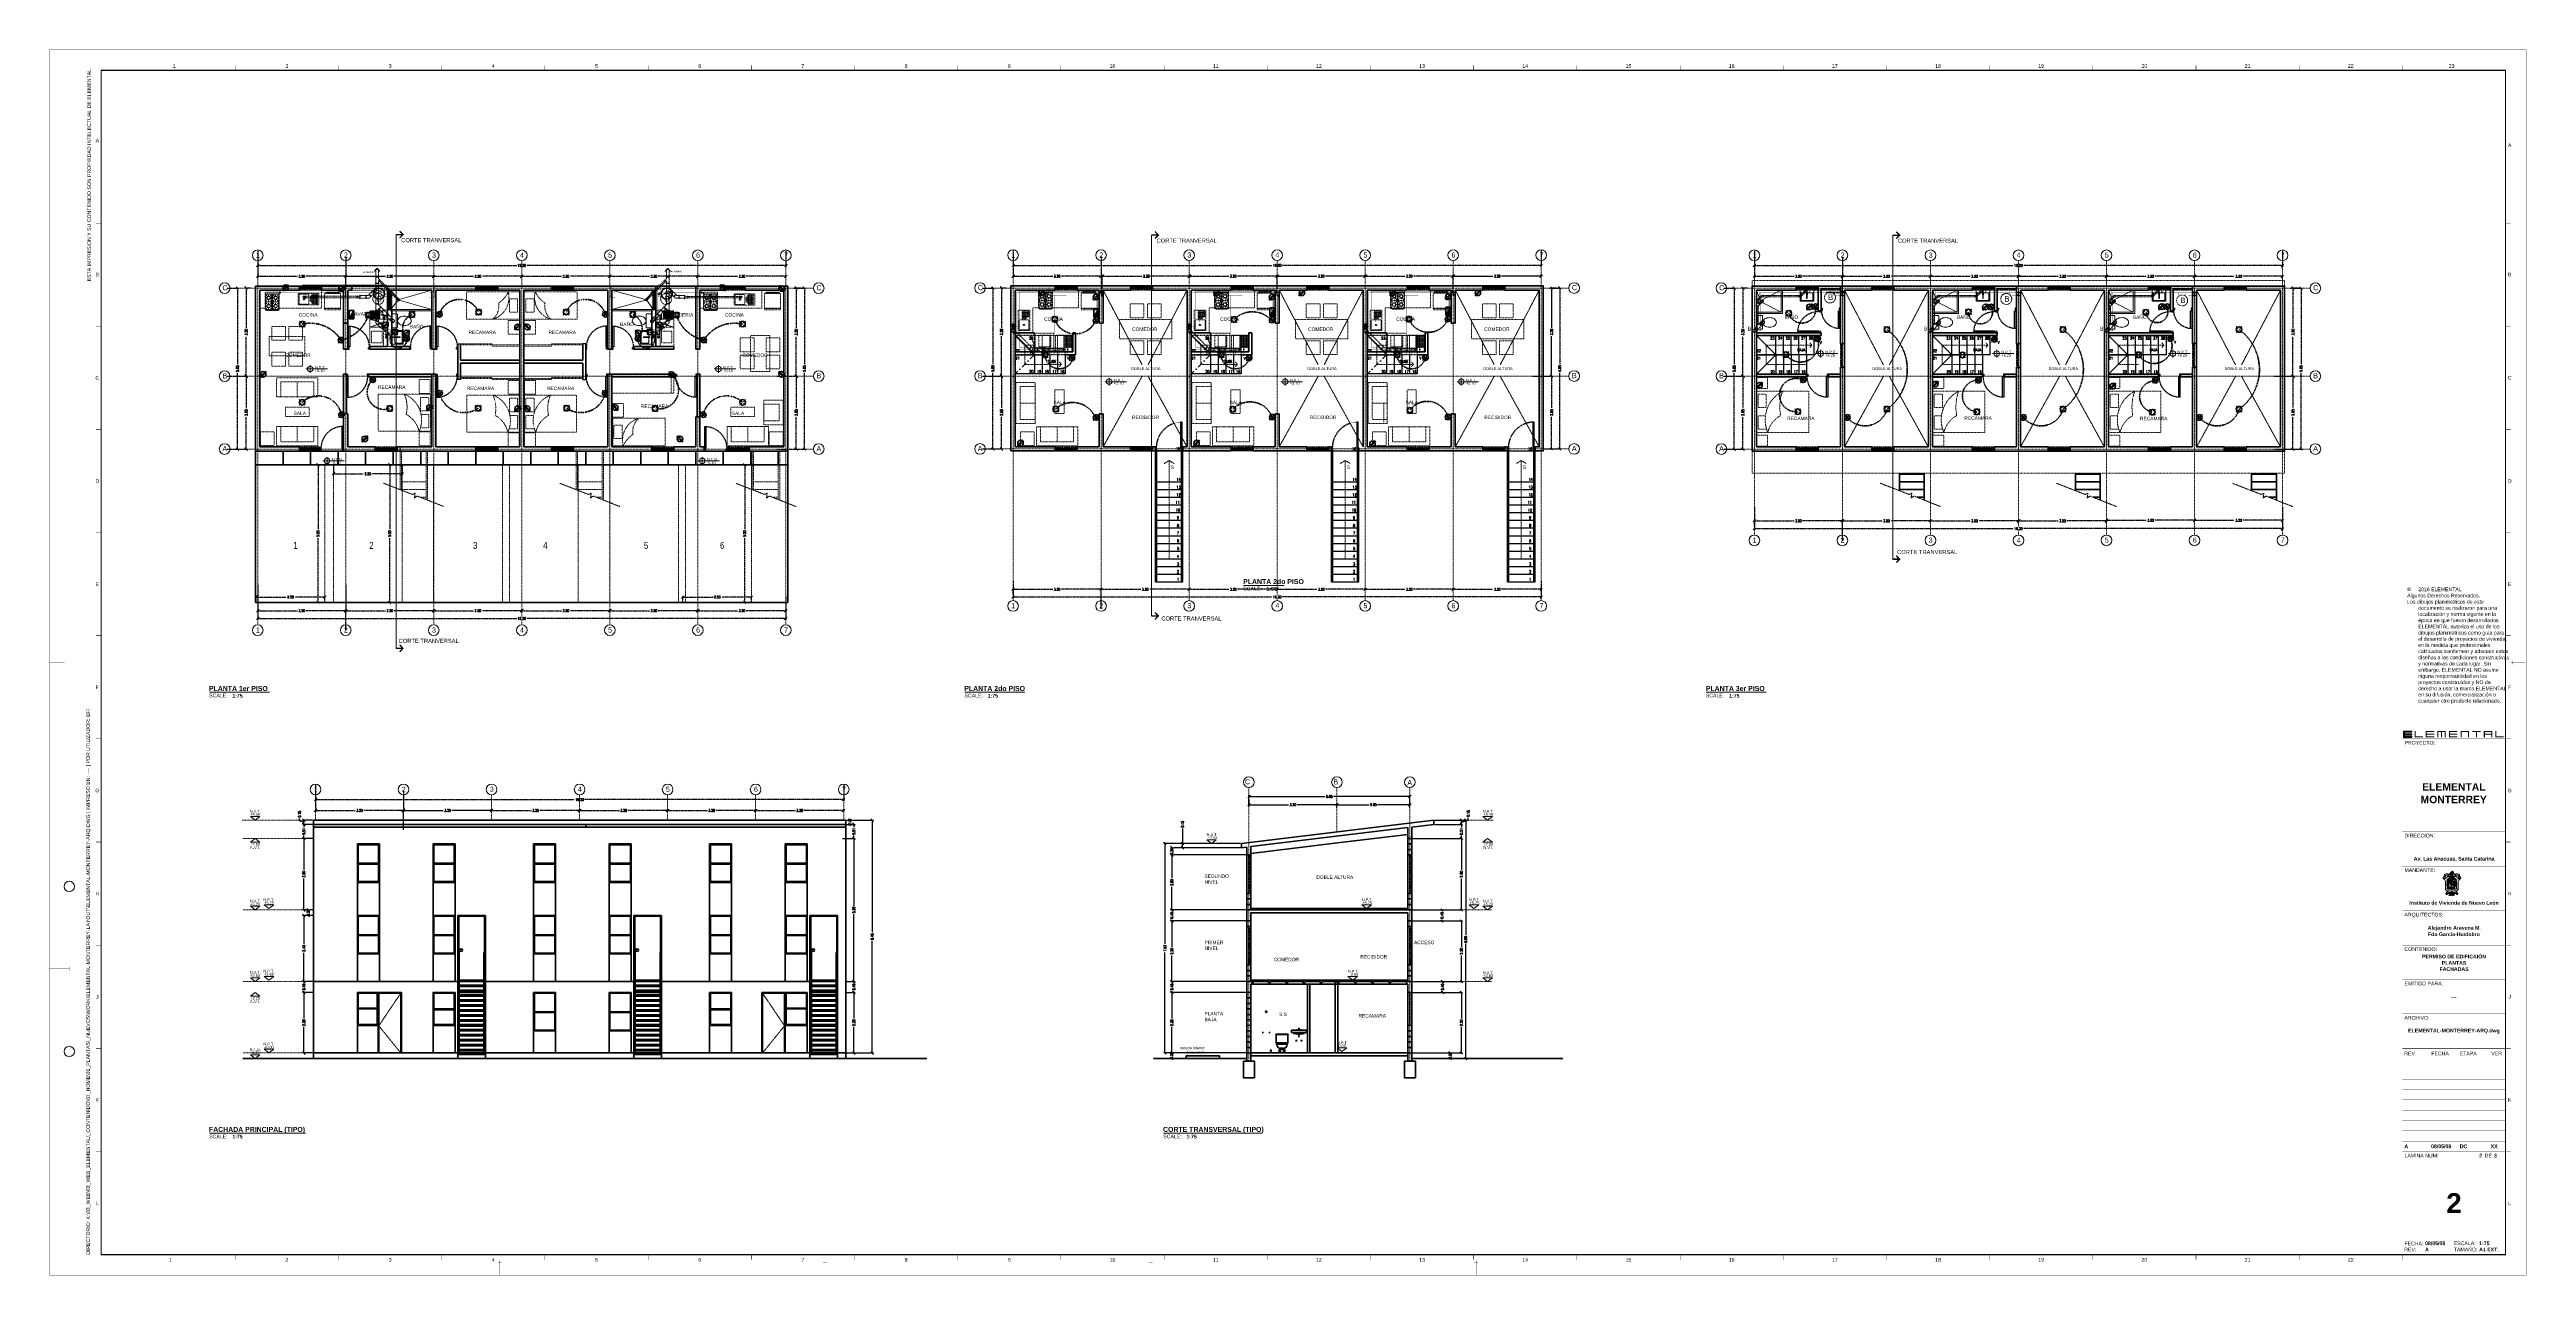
# Paper-space layout 'PERMISO ED.' of a CAD drawing. Header units: metres. Extents: x 1062 to 2262, y 0 to 594.
# The model-space entities are those that its viewports show. They can reach past a viewport. Long polylines and large blocks are cut down to what shows.
import ezdxf
from ezdxf.enums import TextEntityAlignment as Align

# ---------------------------------------------------------------- set-up
doc = ezdxf.new("R2010")
doc.units = ezdxf.units.M
doc.header["$LTSCALE"] = 5
doc.header["$MEASUREMENT"] = 0
for name, pattern in [('CENTER2', [1.125, 0.75, -0.125, 0.125, -0.125]), ('DASHDOT', [1, 0.5, -0.25, 0, -0.25]), ('HIDDEN', [0.375, 0.25, -0.125]), ('PHANTOM2', [1.25, 0.625, -0.125, 0.125, -0.125, 0.125, -0.125])]:
    doc.linetypes.add(name, pattern=pattern)
doc.layers.get('0').update_dxf_attribs({"color": 30})
doc.layers.get('DEFPOINTS').update_dxf_attribs({"color": 210})
for name, color, linetype, lineweight in [('A-ANNO-DIMS', 3, 'Continuous', 18), ('A-ANNO-SYMB', 3, 'Continuous', 18), ('A-ANNO-TEXT', 3, 'Continuous', 18), ('A-DOOR-FULL', 4, 'Continuous', 25), ('A-ELEV-MBE1', 7, 'Continuous', 35), ('A-ELEV-MBE2', 4, 'Continuous', 25), ('A-ELEV-OVHD', 3, 'HIDDEN', 18), ('A-EQPM-FIXD', 1, 'Continuous', 50), ('A-FLOR-LEVL', 7, 'Continuous', 35), ('A-FLOR-OVHD', 3, 'HIDDEN', 18), ('A-FLOR-STRS', 4, 'Continuous', 25), ('A-FURN', 8, 'Continuous', 18), ('A-GLAZ-FULL', 4, 'Continuous', 25), ('A-SECT-MCUT', 7, 'Continuous', 35), ('A-WALL-FULL', 7, 'Continuous', 35), ('A-WALL-FULL-EXTR', 7, 'Continuous', 35), ('A-WALL-FULL-INTR', 7, 'Continuous', 35), ('G-ANNO-LOGO', 3, 'Continuous', 18), ('G-ANNO-SYMB', 3, 'Continuous', 18), ('G-ANNO-TEXT', 3, 'Continuous', 18), ('G-ANNO-TTLB', 3, 'Continuous', 18), ('U-PARK-MNR', 255, 'Continuous', 13)]:
    doc.layers.add(name, color=color, linetype=linetype, lineweight=lineweight)
doc.layers.add('A-ANNO-NPLT', color=210, linetype='Continuous', lineweight=18, plot=False)
doc.layers.add('G-ANNO-NPLT', color=210, linetype='Continuous', lineweight=18, plot=False)
doc.layers.get('DEFPOINTS').off()
doc.styles.add('E-ARIAL', font='arial.ttf')
doc.styles.add('E-ARIAL-BOLD', font='')
doc.styles.add('E-ROMANS', font='romans.shx', dxfattribs={"width": 0.8})
doc.styles.get("Standard").update_dxf_attribs({"font": 'arial.ttf'})
doc.styles.get('E-ARIAL-BOLD').set_extended_font_data('Arial', bold=True)
doc.dimstyles.new('E-0050_TICK_18', dxfattribs={"dimscale": 0.001, "dimtxt": 90, "dimasz": 90, "dimexe": 45, "dimexo": 30, "dimgap": 45, "dimtad": 0, "dimzin": 0, "dimdsep": 46, "dimtxsty": 'E-ROMANS', "dimblk": 'OBLIQUE', "dimcen": 45, "dimclrd": 256, "dimclre": 256, "dimclrt": 256, "dimadec": 0, "dimazin": 0, "dimtfac": 1, "dimtmove": 1, "dimatfit": 3, "dimldrblk": 'OPEN90', "dimfxl": 1, "dimtfill": 1, "dimtolj": 1, "dimtzin": 0, "dimarcsym": 0})

# ---------------------------------------------------------------- blocks, each defined once
blk = doc.blocks.new('*U15')
at = {"layer": 'G-ANNO-LOGO'}
for points in [[(0, -1), (0, 0), (1.33, 0), (1.33, -0.17), (0.17, -0.17), (0.17, -0.42), (1.33, -0.42), (1.33, -0.58), (0.17, -0.58), (0.17, -0.83), (1.33, -0.83), (1.33, -1)], [(1.74, -1), (1.74, 0), (1.91, 0), (1.91, -0.83), (3.07, -0.83), (3.07, -1)], [(3.48, -1), (3.48, 0), (4.81, 0), (4.81, -0.17), (3.65, -0.17), (3.65, -0.42), (4.81, -0.42), (4.81, -0.58), (3.65, -0.58), (3.65, -0.83), (4.81, -0.83), (4.81, -1)], [(6.47, -1), (6.47, -0.17), (6.05, -0.17), (6.05, -1), (5.88, -1), (5.88, -0.17), (5.47, -0.17), (5.47, -1), (5.3, -1), (5.3, 0), (6.63, 0), (6.63, -1)], [(7.12, -1), (7.12, 0), (8.45, 0), (8.45, -0.17), (7.29, -0.17), (7.29, -0.42), (8.45, -0.42), (8.45, -0.58), (7.29, -0.58), (7.29, -0.83), (8.45, -0.83), (8.45, -1)], [(10.11, -1), (10.11, -0.17), (9.11, -0.17), (9.11, -1), (8.94, -1), (8.94, 0), (10.27, 0), (10.27, -1)], [(11.51, -0.17), (11.51, -1), (11.34, -1), (11.34, -0.17), (10.76, -0.17), (10.76, 0), (12.09, 0), (12.09, -0.17)], [(14.36, -1), (14.36, 0), (14.52, 0), (14.52, -0.83), (15.69, -0.83), (15.69, -1)]]:
    blk.add_hatch(color=256, dxfattribs=at).paths.add_polyline_path(points)
h = blk.add_hatch(color=256, dxfattribs=at)
edge = h.paths.add_edge_path()
edge.add_spline(control_points=[(13.74, -0.42), (13.74, -0.42), (12.74, -0.42), (12.74, -0.42), (12.74, -0.42), (12.74, -0.17), (12.74, -0.17), (12.74, -0.17), (13.74, -0.17), (13.74, -0.17), (13.74, -0.17), (13.74, -0.42), (13.74, -0.42)], knot_values=[0, 0, 0, 0, 1, 1, 1, 2, 2, 2, 3, 3, 3, 4, 4, 4, 4], degree=3, periodic=0)
edge = h.paths.add_edge_path(flags=16)
edge.add_spline(control_points=[(12.57, 0), (12.57, 0), (12.57, -1), (12.57, -1), (12.57, -1), (12.74, -1), (12.74, -1), (12.74, -1), (12.74, -0.58), (12.74, -0.58), (12.74, -0.58), (13.74, -0.58), (13.74, -0.58), (13.74, -0.58), (13.74, -1), (13.74, -1), (13.74, -1), (13.91, -1), (13.91, -1), (13.91, -1), (13.91, 0), (13.91, 0), (13.91, 0), (12.57, 0), (12.57, 0)], knot_values=[0, 0, 0, 0, 1, 1, 1, 2, 2, 2, 3, 3, 3, 4, 4, 4, 5, 5, 5, 6, 6, 6, 7, 7, 7, 8, 8, 8, 8], degree=3, periodic=0)
blk.add_lwpolyline([(0, 0), (0, -1)])
at = {"layer": 'A-ANNO-NPLT'}
blk.add_lwpolyline([(0, -1), (0, 0), (1.33, 0), (1.33, -0.17), (0.17, -0.17), (0.17, -0.42), (1.33, -0.42), (1.33, -0.58), (0.17, -0.58), (0.17, -0.83), (1.33, -0.83), (1.33, -1), (0, -1)], close=True, dxfattribs=at)
blk = doc.blocks.new('B-FOLD_MARK')
at = {"layer": 'A-ANNO-SYMB', "const_width": 0.13, "flags": 128}
for points in [[(1518.1, -686.7), (1519.9, -686.7)], [(1519, -685.8), (1519, -693)]]:
    blk.add_lwpolyline(points, dxfattribs=at)
blk = doc.blocks.new('B-HOLE_PUNCHER')
at = {"const_width": 0.18, "flags": 128}
for points in [[(3.6, 144.5), (13.1, 144.5)], [(13.1, 145.4), (13.1, 143.6)]]:
    blk.add_lwpolyline(points, dxfattribs=at)
blk = doc.blocks.new('*U19')
at = {"layer": 'G-ANNO-TTLB', "const_width": 0.18}
for points in [[(0, -2), (0, 0)], [(10, 0), (10, -2)], [(25, 0), (25, -2)]]:
    blk.add_lwpolyline(points, dxfattribs=at)
at = {"layer": 'G-ANNO-TTLB'}
blk.add_lwpolyline([(50, 0, 0.48, 0.48, 0), (50, -2, 0.48, 0.48, 0)], format="xyseb", dxfattribs=at)
at = {"layer": 'G-ANNO-TEXT', "style": 'E-ARIAL'}
blk.add_text('0', height=1.8, dxfattribs=at).set_placement((1, -1), align=Align.TOP_CENTER)
for s, p in [('10mm', (10, -2)), ('25mm', (26, -2))]:
    blk.add_text(s, height=1.8, dxfattribs=at).set_placement(p)
blk.add_text('50mm', height=1.8, dxfattribs=at).set_placement((50, -2), align=Align.RIGHT)
blk = doc.blocks.new('B-LAM_A1_ext1')
at = {"layer": 'G-ANNO-NPLT', "const_width": 0.18}
for points in [[(0, 594), (-1200, 594)], [(-1200, 0), (-1200, 594)], [(0, 0), (0, 594)], [(0, 0), (-1200, 0)]]:
    blk.add_lwpolyline(points, dxfattribs=at)
at = {"layer": 'G-ANNO-TTLB', "const_width": 0.18, "flags": 128}
for points in [[(-1200, 578.5), (-1200, 576)], [(-1110, 586.5), (-1110, 584)], [(-1060, 586.5), (-1060, 584)], [(-1010, 586.5), (-1010, 584)], [(-960, 586.5), (-960, 584)], [(-910, 586.5), (-910, 584)], [(-860, 586.5), (-860, 584)], [(-810, 586.5), (-810, 584)], [(-760, 586.5), (-760, 584)], [(-710, 586.5), (-710, 584)], [(-660, 586.5), (-660, 584)], [(-610, 586.5), (-610, 584)], [(-560, 586.5), (-560, 584)], [(-510, 586.5), (-510, 584)], [(-460, 586.5), (-460, 584)], [(-410, 586.5), (-410, 584)], [(-360, 586.5), (-360, 584)], [(-310, 586.5), (-310, 584)], [(-260, 586.5), (-260, 584)], [(-210, 586.5), (-210, 584)], [(-160, 586.5), (-160, 584)], [(-110, 586.5), (-110, 584)], [(-60, 586.5), (-60, 584)], [(-1175, 510), (-1177.5, 510)], [(-7.5, 510), (-10, 510)], [(-1175, 460), (-1177.5, 460)], [(-7.5, 460), (-10, 460)], [(-1175, 410), (-1177.5, 410)], [(-7.5, 410), (-10, 410)], [(-1175, 360), (-1177.5, 360)], [(-7.5, 360), (-10, 360)], [(-1175, 310), (-1177.5, 310)], [(-7.5, 310), (-10, 310)], [(-1175, 260), (-1177.5, 260)], [(-7.5, 260), (-10, 260)], [(-7.5, 260), (-10, 260)], [(-1175, 210), (-1177.5, 210)], [(-7.5, 210), (-10, 210)], [(-1175, 160), (-1177.5, 160)], [(-7.5, 160), (-10, 160)], [(-1175, 110), (-1177.5, 110)], [(-7.5, 110), (-10, 110)], [(-1175, 60), (-1177.5, 60)], [(-7.5, 60), (-10, 60)], [(-1110, 10), (-1110, 7.5)], [(-1060, 10), (-1060, 7.5)], [(-1010, 10), (-1010, 7.5)], [(-960, 10), (-960, 7.5)], [(-910, 10), (-910, 7.5)], [(-860, 10), (-860, 7.5)], [(-810, 10), (-810, 7.5)], [(-760, 10), (-760, 7.5)], [(-710, 10), (-710, 7.5)], [(-660, 10), (-660, 7.5)], [(-610, 10), (-610, 7.5)], [(-560, 10), (-560, 7.5)], [(-510, 10), (-510, 7.5)], [(-460, 10), (-460, 7.5)], [(-410, 10), (-410, 7.5)], [(-360, 10), (-360, 7.5)], [(-310, 10), (-310, 7.5)], [(-260, 10), (-260, 7.5)], [(-210, 10), (-210, 7.5)], [(-160, 10), (-160, 7.5)], [(-110, 10), (-110, 7.5)], [(-60, 10), (-60, 7.5)]]:
    blk.add_lwpolyline(points, dxfattribs=at)
at = {"layer": 'G-ANNO-TTLB', "const_width": 0.5, "flags": 128}
blk.add_lwpolyline([(-1175, 584), (-1175, 10), (-10, 10), (-10, 584)], close=True, dxfattribs=at)
at = {"layer": 'G-ANNO-TTLB'}
for points, const_width in [([(-10, 260), (-60, 260)], 0.18), ([(-10, 215), (-60, 215)], 0.18), ([(-10, 198.3), (-60, 198.3)], 0.18), ([(-10, 176.7), (-60, 176.7)], 0.18), ([(-60, 176.7), (-10, 176.7)], 0.18), ([(-60, 160), (-10, 160)], 0.18), ([(-60, 160), (-10, 160)], 0.18), ([(-60, 160), (-10, 160)], 0.18), ([(-60, 160), (-10, 160)], 0.18), ([(-60, 143.3), (-10, 143.3)], 0.18), ([(-60, 126.7), (-10, 126.7)], 0.18), ([(-60, 126.7), (-10, 126.7)], 0.18), ([(-60, 110), (-10, 110)], 0.18), ([(-60, 105), (-10, 105)], 0.12), ([(-60, 100), (-10, 100)], 0.12), ([(-60, 95), (-10, 95)], 0.12), ([(-60, 90), (-10, 90)], 0.12), ([(-60, 85), (-10, 85)], 0.12), ([(-60, 80), (-10, 80)], 0.12), ([(-60, 75), (-10, 75)], 0.12), ([(-60, 70), (-10, 70)], 0.12), ([(-60, 65), (-10, 65)], 0.12), ([(-60, 60), (-10, 60)], 0.18), ([(-60, 60), (-10, 60)], 0.18), ([(-483.5, 10), (-64.5, 10)], 0.18)]:
    blk.add_lwpolyline(points, dxfattribs=dict(at, const_width=const_width))
for centre in [(-1190.5, 188.5), (-1190.5, 108.5)]:
    blk.add_circle(centre, 2.5, dxfattribs=at)
at = {"layer": 'G-ANNO-LOGO', "xscale": 3.1, "yscale": 3.1, "zscale": 3.1}
blk.add_blockref('*U15', (-59.5, 263.8), dxfattribs=at)
at = {"layer": 'G-ANNO-TTLB', "xscale": -1, "rotation": 270}
blk.add_blockref('B-FOLD_MARK', (-507, -1222), dxfattribs=at)
at = {"layer": 'G-ANNO-TTLB', "rotation": 90}
blk.add_blockref('B-FOLD_MARK', (-693.4, -1222), dxfattribs=at)
at = {"layer": 'G-ANNO-TTLB'}
for name, p in [('B-HOLE_PUNCHER', (-1203.6, 4)), ('B-FOLD_MARK', (-2501, 693)), ('B-FOLD_MARK', (-2343.3, 693)), ('B-FOLD_MARK', (-2185.5, 693)), ('B-FOLD_MARK', (-2027.8, 693))]:
    blk.add_blockref(name, p, dxfattribs=at)
at = {"layer": 'G-ANNO-TTLB', "xscale": 0.01, "yscale": 0.01, "zscale": 0.01}
blk.add_blockref('*U19', (-60, 10), dxfattribs=at)
at = {"layer": 'G-ANNO-TEXT', "style": 'E-ARIAL'}
for s, p in [('1', (-1139.7, 586.1)), ('2', (-1085, 586.1)), ('3', (-1035, 586.1)), ('4', (-985, 586.1)), ('5', (-935, 586.1)), ('6', (-885, 586.1)), ('7', (-835, 586.1)), ('8', (-785, 586.1)), ('9', (-735, 586.1)), ('10', (-685, 586.1)), ('11', (-635, 586.1)), ('12', (-585, 586.1)), ('13', (-535, 586.1)), ('14', (-485, 586.1)), ('15', (-435, 586.1)), ('16', (-385, 586.1)), ('17', (-335, 586.1)), ('18', (-285, 586.1)), ('19', (-235, 586.1)), ('20', (-185, 586.1)), ('21', (-135, 586.1)), ('22', (-85, 586.1)), ('23', (-36.1, 586.1)), ('A', (-1176.9, 550)), ('A', (-8, 547.7)), ('B', (-1176.9, 485)), ('B', (-8, 485)), ('C', (-1176.9, 435)), ('C', (-8, 435)), ('D', (-1176.9, 385)), ('D', (-8, 385)), ('E', (-1176.9, 335)), ('E', (-8, 335)), ('F', (-1176.9, 285)), ('F', (-8, 285)), ('G', (-1176.9, 235)), ('G', (-8, 235)), ('H', (-1176.9, 185)), ('H', (-8, 185)), ('J', (-1176.9, 135)), ('J', (-8, 135)), ('K', (-1176.9, 85)), ('K', (-8, 85)), ('L', (-1176.9, 35)), ('L', (-8, 35)), ('1', (-1141.5, 7.5)), ('2', (-1085, 7.5)), ('3', (-1035, 7.5)), ('4', (-985, 7.5)), ('5', (-935, 7.5)), ('6', (-885, 7.5)), ('7', (-835, 7.5)), ('8', (-785, 7.5)), ('9', (-735, 7.5)), ('10', (-685, 7.5)), ('11', (-635, 7.5)), ('12', (-585, 7.5)), ('13', (-535, 7.5)), ('14', (-485, 7.5)), ('15', (-435, 7.5)), ('16', (-385, 7.5)), ('17', (-335, 7.5)), ('18', (-285, 7.5)), ('19', (-235, 7.5)), ('20', (-185, 7.5)), ('21', (-135, 7.5)), ('22', (-85, 7.5))]:
    blk.add_text(s, height=1.8, dxfattribs=at).set_placement(p, align=Align.MIDDLE_CENTER)
for s, p in [('PROYECTO:', (-59, 259)), ('DIRECCION:', (-59, 214)), ('MANDANTE:', (-59, 197.3)), ('ARQUITECTOS:', (-59, 175.7)), ('CONTENIDO:', (-59, 159)), ('EMITIDO PARA:', (-59, 142.3)), ('ARCHIVO:', (-59, 125.7)), ('LAMINA NUM:', (-59, 58.9))]:
    blk.add_text(s, height=1.8, dxfattribs=at).set_placement(p, align=Align.TOP_LEFT)
at = {"layer": 'G-ANNO-TEXT'}
for s, style, p in [('REV', 'E-ARIAL', (-59.1, 107.5)), ('FECHA', 'E-ARIAL', (-46, 107.5)), ('ETAPA', 'E-ARIAL', (-32.2, 107.5)), ('VER', 'E-ARIAL', (-16.9, 107.5)), ('DE', 'E-ARIAL', (-20.1, 58)), ('REV:', 'E-ARIAL', (-59.1, 12.5)), ('FECHA:', 'E-ARIAL', (-59, 15.4)), ('TAMAÑO:', 'E-ARIAL', (-35.1, 12.5)), ('ESCALA:', 'E-ARIAL', (-35.1, 15.5)), ('A1 EXT.', 'E-ARIAL-BOLD', (-22.8, 12.5))]:
    blk.add_text(s, height=1.8, dxfattribs=dict(at, style=style)).set_placement(p, align=Align.MIDDLE_LEFT)
at = {"layer": 'G-ANNO-TEXT', "insert": (-1181.8, 584.7), "char_height": 1.8, "width": 119.923, "attachment_point": 3, "rotation": 90, "style": 'E-ARIAL'}
blk.add_mtext('ESTA IMPRESION Y SU CONTENIDO SON PROPIEDAD INTELECTUAL DE ELEMENTAL', dxfattribs=at)
at = {"layer": 'G-ANNO-TEXT', "insert": (-1182.3, 9.9), "char_height": 1.8, "attachment_point": 1, "rotation": 90, "style": 'E-ARIAL'}
blk.add_mtext_dynamic_manual_height_columns('DIRECTORIO: K:\\\\03_WEB\\\\03_WEB_ELEMENTAL\\\\_CONTENIDO\\\\07_HOME\\\\01_PLANTAS\\\\_NUEVOS\\\\WORK\\\\ELEMENTAL-MONTERREY-LAYOUT\\\\ELEMENTAL-MONTERREY-ARQ.DWG | IMPRESO EN: ---- | POR UTILIZADOR: EFI', width=325.407, gutter_width=9, heights=[0], dxfattribs=at)
at = {"layer": 'G-ANNO-TEXT', "style": 'E-ARIAL-BOLD'}
for tag, p, height in [('PROJECT_TITLE_001', (-55.3, 232.3), 3.6), ('SITE_001', (-37.8, 200.8), 1.8), ('ARCHITECTS_001', (-43.1, 168.9), 1.8), ('CLIENT_001', (-39.6, 177.2), 1.8), ('ARCHITECTS_002', (-43.2, 165.9), 1.8), ('DRAWING_TITLE_001', (-45.4, 151), 1.8), ('DESIGN_STAGE_001', (-44.9, 134.3), 1.8), ('FILENAME_001', (-57.2, 117.7), 1.8)]:
    blk.add_attdef(tag, p, '', height=height, dxfattribs=at)
for tag, p in [('VERSION_9', (-59, 102.5)), ('VERSION_8', (-59, 97.5)), ('DATE_9', (-46.1, 102.5)), ('DATE_8', (-46.1, 97.5)), ('STAGE_9', (-32.2, 102.5)), ('STAGE_8', (-32.2, 97.5)), ('CHECKED_BY_9', (-17.3, 102.5)), ('CHECKED_BY_8', (-17.3, 97.5)), ('VERSION_7', (-59, 92.5)), ('VERSION_6', (-59, 87.5)), ('DATE_7', (-46.1, 92.5)), ('DATE_6', (-46.1, 87.5)), ('STAGE_7', (-32.2, 92.5)), ('STAGE_6', (-32.2, 87.5)), ('CHECKED_BY_7', (-17.3, 92.5)), ('CHECKED_BY_6', (-17.3, 87.5)), ('VERSION_5', (-59, 82.5)), ('VERSION_4', (-59, 77.5)), ('VERSION_3', (-59, 72.5)), ('DATE_5', (-46.1, 82.5)), ('DATE_4', (-46.1, 77.5)), ('DATE_3', (-46.1, 72.5)), ('STAGE_5', (-32.2, 82.5)), ('STAGE_4', (-32.2, 77.5)), ('STAGE_3', (-32.2, 72.5)), ('CHECKED_BY_5', (-17.3, 82.5)), ('CHECKED_BY_4', (-17.3, 77.5)), ('CHECKED_BY_3', (-17.3, 72.5)), ('VERSION_2', (-59, 67.5)), ('VERSION_1', (-59, 62.5)), ('DATE_2', (-46.1, 67.5)), ('DATE_1', (-46.1, 62.5)), ('STAGE_2', (-32.2, 67.5)), ('STAGE_1', (-32.2, 62.5)), ('CHECKED_BY_2', (-17.3, 67.5)), ('CHECKED_BY_1', (-17.3, 62.5)), ('SHEET_TOTAL', (-15.7, 58)), ('DATE', (-49, 15.5)), ('REV', (-49, 12.5)), ('SCALE', (-22.8, 15.5))]:
    blk.add_attdef(tag, text='', height=1.8, dxfattribs=at).set_placement(p, align=Align.MIDDLE_LEFT)
blk.add_attdef('SHEET_COPY', text='', height=1.8, dxfattribs=at).set_placement((-21.4, 58), align=Align.MIDDLE_RIGHT)
blk.add_attdef('SHEET', text='', height=9.6, dxfattribs=at).set_placement((-35, 35), align=Align.MIDDLE_CENTER)
blk = doc.blocks.new('LOGOS')
at = {"layer": 'G-ANNO-SYMB'}
for p, q in [((-28.4, 9), (-29.4, 7.7)), ((-28.9, 7.4), (-28.4, 7.9)), ((-27.6, 7.8), (-28.3, 6.9)), ((-28.1, 17), (-25.1, 17)), ((-28.1, 14.1), (-27.6, 14.1)), ((-28.1, 12.8), (-28, 12.9)), ((-28, 12.2), (-27.4, 12.9)), ((-28, 12.3), (-27.5, 12.9)), ((-27.9, 12.1), (-27.2, 12.9)), ((-27.8, 12.1), (-27, 12.9)), ((-27.6, 14.3), (-26.4, 14.3)), ((-27.6, 14.2), (-26.4, 14.2)), ((-27.5, 14.4), (-26.4, 14.4)), ((-27.4, 15.4), (-27.4, 14.4)), ((-27.4, 12), (-26.5, 12.9)), ((-27.3, 16.4), (-26.7, 16.4)), ((-27.3, 16.4), (-26.7, 16.4)), ((-27.3, 16.3), (-27.3, 15.6)), ((-27.3, 16.3), (-26.7, 16.3)), ((-27.3, 16.3), (-26.7, 16.3)), ((-27.2, 12), (-26.4, 12.9)), ((-27, 12), (-26.2, 12.9)), ((-26.9, 12), (-26, 12.9)), ((-26.7, 16.3), (-26.7, 15.6)), ((-26.6, 15.4), (-26.6, 14.5)), ((-26.4, 14.1), (-23.9, 14.1)), ((-26.4, 12), (-25.5, 12.9)), ((-26.2, 12), (-25.4, 12.9)), ((-26.1, 12), (-25.2, 12.9)), ((-25.9, 12), (-25, 12.9)), ((-25.4, 14.1), (-25.1, 14.1)), ((-25.4, 12), (-24.5, 12.9)), ((-25.2, 13.3), (-25.2, 12.9)), ((-25.2, 12), (-24.4, 12.9)), ((-25.1, 18.8), (-25.1, 16.3)), ((-25.1, 12), (-24.2, 12.9)), ((-24.9, 12), (-24, 12.9)), ((-24.8, 15.8), (-23.7, 15.1)), ((-24.6, 19.3), (-22.8, 19.3)), ((-24.5, 11.9), (-23.7, 12.7)), ((-24.4, 11.8), (-23.7, 12.6)), ((-24.3, 11.8), (-23.7, 12.4)), ((-24.1, 11.8), (-23.7, 12.2)), ((-23.9, 14), (-23.9, 14.2)), ((-23.9, 14.2), (-23.7, 14.2)), ((-23.8, 11.6), (-23.7, 11.7)), ((-23.7, 22.5), (-23.7, 19.3)), ((-22.5, 15.8), (-23.7, 15.1)), ((-23.7, 15.1), (-23.7, 11.6)), ((-23.7, 11.6), (-23.7, 11.6)), ((-22.5, 13.8), (-22.7, 13.8)), ((-22.5, 13.2), (-22.7, 13.2)), ((-22.3, 18.8), (-22.3, 16.3)), ((-22.3, 17), (-19.2, 17)), ((-22.2, 13.8), (-21.5, 13.9)), ((-22.1, 13.2), (-21.5, 13.1)), ((-19.7, 7.8), (-19, 6.9)), ((-18.9, 9), (-17.9, 7.7)), ((-18.4, 7.4), (-18.9, 7.9))]:
    blk.add_line(p, q, dxfattribs=at)
for points in [[(-31.7, 21.9, -0.56245), (-32, 22.3, 0.74953), (-32.1, 22.6, -0.301338), (-32.1, 23.4, -0.185992), (-31.2, 24.2, 0.171574), (-31.3, 23.7, -0.152669), (-31, 24.1, -0.098943), (-30.8, 24.1, 1.000522), (-30.8, 24, -0.716909), (-30.6, 24, -0.257032), (-29.5, 24.4, 0.300907), (-30.2, 23.4, -0.229831), (-30.7, 22.7, 0.136236), (-31.7, 22.3, 0.331425)], [(-29.8, 25.1, -0.129254), (-27.5, 25.2, 0.515682), (-26.3, 26.6, -0.287531), (-27, 26.1, -0.1804), (-27.4, 26.2, -0.615964), (-27.5, 26.6, 0.327814), (-28.6, 26.3, 0.517257), (-28.7, 26.6, 0.270133), (-29.7, 26.5, -0.720244), (-29.9, 26.5, 0.744107), (-30.8, 25.4, 0.509648), (-30.8, 24.8, 0.486567), (-30.4, 24.5, -0.325113)], [(-25.1, 25.9, 0.218923), (-25.1, 26.5, 0.248678)], [(-24.8, 25.7, 0.17707), (-24.8, 26.5, 0.201137)], [(-24.5, 25.7, 0.167217), (-24.5, 26.5, 0.189944)], [(-24.2, 25.7, 0.174504), (-24.2, 26.5, 0.198222)], [(-23.8, 25.8, 0.191099), (-23.8, 26.5, 0.217072)], [(-23.5, 26, 0.207568), (-23.4, 26.6, 0.23578)], [(-17.5, 25.1, 0.129254), (-19.9, 25.2, -0.515682), (-21, 26.6, 0.287531), (-20.4, 26.1, 0.1804), (-19.9, 26.2, 0.615964), (-19.8, 26.6, -0.327814), (-18.8, 26.3, -0.517257), (-18.6, 26.6, -0.270133), (-17.6, 26.5, 0.720244), (-17.4, 26.5, -0.744107), (-16.5, 25.4, -0.509648), (-16.5, 24.8, -0.486567), (-16.9, 24.5, 0.325113)], [(-15.6, 21.9, 0.56245), (-15.3, 22.3, -0.74953), (-15.2, 22.6, 0.301338), (-15.2, 23.4, 0.185992), (-16.1, 24.2, -0.171574), (-16, 23.7, 0.152669), (-16.4, 24.1, 0.098943), (-16.6, 24.1, -1.000522), (-16.6, 24, 0.716909), (-16.8, 24, 0.257032), (-17.9, 24.4, -0.300907), (-17.1, 23.4, 0.229831), (-16.6, 22.7, -0.136236), (-15.6, 22.3, -0.331425)], [(-27.2, 16), (-26.9, 16, 1.116286)], [(-26.8, 15.2, 0.414214), (-26.8, 15.3), (-27.1, 15.3, 0.414214), (-27.2, 15.2), (-27.2, 14.6, 0.414214), (-27.1, 14.5), (-26.8, 14.5, 0.414214), (-26.8, 14.6)]]:
    blk.add_lwpolyline(points, format="xyb", close=True, dxfattribs=at)
for points in [[(-21.1, 24.3), (-19.3, 24.3), (-19.3, 24.3, 0.267803), (-15.7, 21.6, 0.28577), (-17.4, 19.2), (-17.4, 12.6, -0.414214), (-19.8, 10.2), (-21.9, 10.2, 0.245967), (-23.7, 9.3, 0.245967), (-25.5, 10.2), (-27.5, 10.2, -0.414214), (-29.9, 12.6), (-29.9, 19.2, 0.28577), (-31.6, 21.6, 0.267803), (-28, 24.3), (-26.1, 24.3)], [(-23.4, 22.7), (-20.6, 22.7, 0.144958), (-18.9, 20.7, 0.084158), (-19.2, 19.2), (-19.2, 12.6, -0.414214), (-19.8, 12), (-21.9, 12, 0.11779), (-23.7, 11.6, 0.11779), (-25.5, 12), (-27.5, 12, -0.414214), (-28.1, 12.6), (-28.1, 19.2, 0.084158), (-28.5, 20.7, 0.144958), (-26.7, 22.7), (-25.1, 22.7)], [(-27.2, 16), (-26.9, 16, 1.269231), (-27.2, 16, 1.269231)], [(-22.7, 18.1), (-22.8, 17.9), (-22.9, 17.9), (-22.9, 17.9), (-22.9, 17.8), (-22.9, 17.8), (-23, 17.8), (-23, 17.8), (-23, 17.6), (-23.1, 17.5), (-23.2, 17.5), (-23.2, 17.5), (-23.3, 17.3), (-23.3, 17.3), (-23.3, 17.3), (-23.4, 17.1), (-23.4, 17), (-23.3, 17), (-23.2, 17), (-23.2, 17.2), (-23.2, 17.2), (-23, 17.4), (-22.9, 17.4), (-22.9, 17.4), (-22.9, 17.5), (-22.9, 17.6), (-22.8, 17.6), (-22.7, 17.7), (-22.7, 17.9), (-22.6, 18, 0.346564), (-22.6, 18.1, 0.415788), (-22.7, 18.1, 0.397089)], [(-22.6, 12.8), (-22.4, 12.8), (-22.4, 13), (-22.6, 13, 0.403722), (-22.8, 12.9, 0.224227), (-22.7, 12.8, 0.70726), (-22.6, 12.8, -2.019441)]]:
    blk.add_lwpolyline(points, format="xyb", dxfattribs=at)
for points in [[(-21.1, 24.3), (-21.1, 24.3), (-21.5, 24), (-21.7, 23.6), (-21.9, 23.2), (-22.4, 23.1), (-22.8, 23.2), (-23, 23.1), (-23.3, 22.8), (-23.9, 22.3), (-24.4, 22.2), (-24.8, 22.3), (-24.9, 22.6), (-25, 22.6), (-25.4, 23), (-25.4, 23.2), (-25.6, 23.3), (-25.9, 23.5), (-26.2, 23.7), (-26.2, 24.2), (-26, 24.5), (-25.7, 24.5)], [(-20.8, 24.3), (-20.8, 24.4), (-21, 24.5), (-21.2, 24.5), (-21.6, 24.1), (-21.8, 23.7), (-22.1, 23.4), (-22.4, 23.3), (-22.8, 23.4), (-23.1, 23.2), (-23.4, 23), (-23.9, 22.5), (-24.4, 22.4), (-24.6, 22.4), (-24.7, 22.6), (-24.7, 22.7), (-24.9, 22.8), (-25.2, 23.1), (-25.3, 23.3), (-25.5, 23.4), (-25.8, 23.6), (-26, 23.8), (-26, 24.1), (-25.8, 24.4), (-25.7, 24.5)], [(-25.7, 24.5), (-25.2, 24.7)], [(-25.2, 27.5), (-25.3, 27.5), (-25.3, 27.4), (-25.4, 27.4), (-25.4, 27.3), (-25.4, 27.3), (-25.5, 27.2), (-25.5, 27.2), (-25.5, 27.2), (-25.5, 27.1), (-25.5, 27.1), (-25.5, 27), (-25.6, 27), (-25.6, 26.9), (-25.6, 26.9), (-25.6, 26.8), (-25.6, 26.8), (-25.6, 26.8), (-25.6, 26.7), (-25.6, 26.6), (-25.6, 26.6), (-25.6, 26.5), (-25.6, 26.5), (-25.6, 26.4), (-25.5, 26.4), (-25.5, 26.4), (-25.5, 26.3), (-25.5, 26.3), (-25.5, 26.2), (-25.5, 26.2), (-25.4, 26.1), (-25.4, 26.1), (-25.4, 26), (-25.3, 26), (-25.3, 26), (-25.2, 25.9), (-25.2, 25.9), (-25.2, 25.8), (-25.1, 25.8), (-25.1, 25.8), (-25, 25.7), (-25, 25.7), (-24.9, 25.7), (-24.9, 25.6), (-24.8, 25.6), (-24.7, 25.6), (-24.7, 25.6), (-24.6, 25.6), (-24.6, 25.6), (-24.5, 25.6), (-24.4, 25.6), (-24.4, 25.6), (-24.3, 25.6), (-24.3, 25.6), (-24.2, 25.6), (-24.1, 25.6), (-24.1, 25.6), (-24, 25.6), (-24, 25.6), (-23.9, 25.6), (-23.9, 25.6), (-23.8, 25.6), (-23.8, 25.6), (-23.8, 25.7), (-23.7, 25.7), (-23.7, 25.7), (-23.7, 25.7), (-23.6, 25.7), (-23.6, 25.7), (-23.6, 25.7), (-23.5, 25.8), (-23.5, 25.8), (-23.5, 25.8), (-23.4, 25.8), (-23.4, 25.9), (-23.3, 25.9), (-23.3, 25.9), (-23.3, 25.9), (-23.2, 26), (-23.2, 26), (-23.2, 26.1), (-23.1, 26.1), (-23.1, 26.1), (-23.1, 26.2), (-23.1, 26.2), (-23.1, 26.3), (-23, 26.3), (-23, 26.4), (-23, 26.4), (-23, 26.4), (-23, 26.5), (-23, 26.5), (-23, 26.5), (-23, 26.6), (-23, 26.6), (-23, 26.6), (-23, 26.7), (-22.9, 26.7), (-22.9, 26.7), (-22.9, 26.8), (-23, 26.8), (-23, 26.9), (-23, 26.9), (-23, 26.9), (-23, 27), (-23, 27), (-23, 27.1), (-23, 27.1), (-23, 27.1), (-23, 27.2), (-23.1, 27.2), (-23.1, 27.2), (-23.1, 27.3), (-23.1, 27.3), (-23.1, 27.3), (-23.2, 27.4), (-23.2, 27.4), (-23.2, 27.4), (-23.3, 27.4), (-23.3, 27.5), (-23.3, 27.5), (-23.4, 27.5), (-23.4, 27.5), (-23.5, 27.5), (-23.5, 27.6), (-23.6, 27.6), (-23.7, 27.6), (-23.8, 27.6), (-24, 27.6), (-24.1, 27.6), (-24.3, 27.6), (-24.5, 27.6), (-24.6, 27.6), (-24.8, 27.6), (-24.9, 27.5), (-25.1, 27.5), (-25.2, 27.5)], [(-25.1, 27.4), (-24.9, 27.4), (-24.7, 27.4), (-24.5, 27.4), (-24.3, 27.4), (-24.2, 27.4), (-24.1, 27.4), (-24, 27.4), (-23.9, 27.4), (-23.8, 27.4), (-23.7, 27.4), (-23.7, 27.4), (-23.6, 27.4), (-23.6, 27.4), (-23.6, 27.3), (-23.5, 27.3), (-23.5, 27.3), (-23.5, 27.3), (-23.5, 27.3), (-23.5, 27.2), (-23.4, 27.2), (-23.4, 27.2), (-23.4, 27.2), (-23.4, 27.1), (-23.4, 27.1), (-23.4, 27.1), (-23.4, 27), (-23.4, 27), (-23.4, 27), (-23.4, 27), (-23.4, 26.9), (-23.4, 26.9), (-23.4, 26.9), (-23.4, 26.9), (-23.4, 26.8), (-23.4, 26.8), (-23.4, 26.8), (-23.5, 26.8), (-23.5, 26.8), (-23.5, 26.7), (-23.5, 26.7), (-23.6, 26.7), (-23.6, 26.7), (-23.6, 26.7), (-23.7, 26.7), (-23.7, 26.7), (-23.7, 26.6), (-23.8, 26.6), (-23.8, 26.6), (-23.9, 26.6), (-24, 26.6), (-24, 26.6), (-24.1, 26.6), (-24.2, 26.6), (-24.2, 26.6), (-24.3, 26.6), (-24.4, 26.6), (-24.4, 26.6), (-24.5, 26.6), (-24.6, 26.6), (-24.6, 26.6), (-24.7, 26.6), (-24.7, 26.6), (-24.8, 26.6), (-24.8, 26.6), (-24.9, 26.6), (-25, 26.6), (-25, 26.6), (-25.1, 26.6), (-25.1, 26.6), (-25.2, 26.6), (-25.2, 26.7), (-25.2, 26.7), (-25.3, 26.7), (-25.3, 26.7), (-25.3, 26.7), (-25.4, 26.7), (-25.4, 26.8), (-25.4, 26.8), (-25.4, 26.8), (-25.4, 26.8), (-25.4, 26.9), (-25.4, 26.9), (-25.5, 26.9), (-25.5, 26.9), (-25.5, 27), (-25.5, 27), (-25.5, 27), (-25.5, 27.1), (-25.4, 27.1), (-25.4, 27.1), (-25.4, 27.2), (-25.4, 27.2), (-25.3, 27.3), (-25.3, 27.3), (-25.2, 27.4), (-25.1, 27.4)], [(-25, 24.9), (-25, 24.9), (-25.1, 24.9), (-25.1, 24.8), (-25.1, 24.8), (-25.2, 24.7), (-25.2, 24.7), (-25.2, 24.6)], [(-25.2, 24.6), (-25, 24.4), (-25, 24.4), (-24.9, 24.2), (-24.8, 24.1), (-24.5, 23.9), (-24.3, 23.8), (-23.9, 23.8), (-23.6, 23.9), (-23.3, 24), (-23.1, 24.1), (-23, 24.2), (-22.8, 24.3), (-22.7, 24.4), (-22.5, 24.6), (-22.3, 24.6), (-22.3, 24.6), (-22.3, 24.6)], [(-25, 24.9), (-24.9, 24.7), (-24.8, 24.5), (-24.7, 24.4), (-24.6, 24.3), (-24.4, 24.1), (-24.2, 24.1), (-23.9, 24.1), (-23.7, 24.2), (-23.4, 24.2), (-23.3, 24.3), (-23.1, 24.5), (-23, 24.5), (-22.8, 24.6), (-22.6, 24.8), (-22.4, 24.9), (-22.3, 24.9), (-22.2, 24.9), (-22.1, 24.9), (-22.1, 24.8), (-22.2, 24.7), (-22.3, 24.6)], [(-24.9, 24.8), (-24.7, 25), (-24.7, 25.6)], [(-23.8, 29.2), (-23.7, 29.2), (-23.6, 29.2), (-23.5, 29.1), (-23.4, 28.7), (-23.4, 28.5)], [(-23.8, 29.2), (-23.7, 29), (-23.6, 28.7), (-23.6, 28.5)], [(-23.6, 29.2), (-23.5, 29.2), (-23.3, 29.2), (-23.3, 29.1), (-23.3, 29), (-23.3, 28.9), (-23.3, 28.8), (-23.3, 28.4)], [(-23.3, 29.2), (-23.2, 29.2), (-23.2, 29.2), (-23.1, 29), (-23.1, 28.9), (-23.2, 28.8), (-23.2, 28.6)], [(-23.1, 29), (-23.1, 29), (-23, 29.1), (-22.9, 28.9), (-22.9, 28.8), (-22.9, 28.7), (-22.9, 28.5), (-22.9, 28.4)], [(-22.9, 28.9), (-22.8, 28.9), (-22.6, 28.9), (-22.6, 28.7), (-22.6, 28.6), (-22.6, 28.5), (-22.5, 28.4)], [(-22.7, 25.5), (-22.7, 25.3), (-22.6, 25.1), (-22.3, 24.9)], [(-22.6, 28.7), (-22.5, 28.8), (-22.4, 28.7), (-22.4, 28.5), (-22.4, 28.5), (-22.5, 28.3)], [(-22.4, 28.6), (-22.3, 28.7), (-22.1, 28.7), (-22.1, 28.6), (-22.1, 28.5), (-22.1, 28.4), (-22.1, 28.4), (-22.1, 28.3), (-22.1, 28.3), (-22.1, 28.3), (-22.1, 28.2)], [(-22.1, 28.3), (-22.1, 28.3), (-22, 28.2), (-22, 28.1), (-22.1, 28.1), (-22.1, 28.1), (-22.1, 28)], [(-22, 28.2), (-21.9, 28), (-21.9, 27.8), (-21.8, 27.7), (-21.9, 27.6), (-22, 27.6), (-22, 27.6), (-22.1, 27.6)], [(-22, 27.7), (-21.9, 27.6), (-21.9, 27.4), (-22, 27.3), (-22.1, 27.3)], [(-21.2, 24.5), (-21.3, 24.5), (-21.9, 24.7), (-22.1, 24.8)], [(-28.3, 20.2), (-28.1, 20.3), (-27.8, 20.4)], [(-28.1, 18.9), (-27.7, 18.9), (-27.4, 18.8), (-27.2, 18.9), (-26.9, 19), (-26.5, 19.1), (-26.1, 19.1)], [(-28.1, 12.9), (-23.7, 12.9)], [(-27.7, 19.3), (-27.7, 19.8), (-27.8, 20.2), (-27.8, 20.4), (-27.6, 20.5), (-27.4, 20.5), (-27.2, 20.6), (-27, 20.5), (-27, 20.4), (-26.9, 20.2), (-26.9, 19.8), (-26.9, 19.6), (-26.9, 19.4)], [(-27.8, 17.6), (-27.7, 17.6), (-27.6, 17.7)], [(-27.7, 13.5), (-27.6, 13.6)], [(-27.7, 13.5), (-27.7, 12.9)], [(-27.6, 17.4), (-27.4, 17.4), (-27.4, 17.5), (-27.3, 17.5)], [(-27.6, 14.3), (-27.4, 14.4)], [(-27.6, 14.3), (-27.6, 13.6)], [(-27.5, 20.2), (-27.3, 20.1), (-27.3, 20), (-27.3, 19.9), (-27.2, 19.9), (-27.2, 19.8), (-27.2, 19.7), (-27.2, 19.6)], [(-27.5, 15.6), (-26.5, 15.6)], [(-27.5, 15.4), (-26.5, 15.4)], [(-27.2, 17.9), (-27.1, 17.9), (-27, 17.9), (-26.8, 18)], [(-27.1, 20.5), (-27, 20.6), (-26.9, 20.6), (-26.7, 20.6), (-26.6, 20.5), (-26.6, 20.3), (-26.5, 20.2), (-26.4, 20), (-26.3, 19.8), (-26.3, 19.6)], [(-27.1, 18.6), (-26.9, 18.6), (-26.9, 18.7), (-26.8, 18.6), (-26.7, 18.6), (-26.7, 18.7), (-26.6, 18.7), (-26.6, 18.6), (-26.5, 18.6)], [(-27, 17.3), (-26.9, 17.5), (-26.8, 17.5), (-26.8, 17.5)], [(-26.8, 17.8), (-26.7, 17.8), (-26.6, 17.8), (-26.5, 17.8)], [(-26.7, 20.6), (-26.7, 20.7), (-26.6, 20.7), (-26.5, 20.7), (-26.3, 20.7), (-26.3, 20.5), (-26.3, 20.3), (-26.2, 20), (-26.2, 19.8), (-26.2, 19.6), (-26.2, 19.6)], [(-26.6, 17.2), (-26.4, 17.3)], [(-26.4, 14.4), (-26.6, 14.5)], [(-26.4, 14.4), (-26.4, 13.6)], [(-26.4, 13.6), (-26.3, 13.5)], [(-26.3, 18), (-26.2, 18.1), (-26.1, 18.1), (-26, 18.2), (-25.9, 18.2)], [(-26.3, 13.5), (-26.3, 12.9)], [(-26.2, 19.9), (-26.2, 19.8), (-26, 19.7), (-25.9, 19.7), (-25.9, 19.8), (-25.9, 20.1), (-25.8, 20.3), (-25.8, 20.6), (-25.8, 20.9), (-25.7, 21.1), (-25.6, 21.2), (-25.4, 21.4), (-25.3, 21.5), (-25.2, 21.5), (-25, 21.4), (-25, 21.3), (-24.9, 21.1), (-24.8, 21), (-24.8, 20.9), (-24.7, 20.6), (-24.6, 20.5), (-24.5, 20.4), (-24.5, 20.1), (-24.4, 19.8), (-24.4, 19.6), (-24.3, 19.6), (-24.2, 19.7), (-24.2, 19.9), (-24.1, 20.1), (-24, 20.1), (-23.8, 20.1), (-23.7, 20), (-23.7, 19.9)], [(-26.2, 18.7), (-26.1, 18.7), (-26, 18.6), (-25.8, 18.7)], [(-26.2, 17.4), (-26.1, 17.5), (-26, 17.5), (-25.9, 17.6)], [(-25.9, 19.2), (-25.6, 19.3), (-25.2, 19.3), (-25, 19.2), (-24.9, 19.2)], [(-25.9, 17.8), (-25.8, 17.9), (-25.8, 17.9), (-25.6, 18), (-25.5, 18)], [(-25.8, 17.2), (-25.7, 17.3)], [(-25.7, 12.9), (-25.7, 13.8), (-24.7, 13.8), (-24.7, 12.9)], [(-25.6, 19.7), (-25.5, 19.9), (-25.4, 20), (-25.3, 20.1), (-25.2, 20.1), (-25.1, 20.2), (-25.2, 20.3), (-25.3, 20.3), (-25.4, 20.3), (-25.4, 20.4), (-25.4, 20.4), (-25.4, 20.5), (-25.5, 20.6), (-25.6, 20.8), (-25.6, 21), (-25.5, 21)], [(-25.6, 17.3), (-25.5, 17.4)], [(-25.4, 21.2), (-25.3, 21.2), (-25.2, 21.3), (-25.2, 21.3), (-25.2, 21.3), (-25.1, 21.2), (-25.1, 21.1), (-25.1, 21), (-25.2, 20.7), (-25.1, 20.7), (-25, 20.6), (-25, 20.6), (-25, 20.5), (-24.9, 20.3), (-24.9, 20.2), (-24.8, 20.2), (-24.8, 20.1), (-24.8, 20), (-24.8, 19.8), (-24.8, 19.7)], [(-25.4, 18.2), (-25.3, 18.2), (-25.2, 18.2), (-25.1, 18.2)], [(-25.5, 17.6), (-25.3, 17.7), (-25.2, 17.7), (-25.1, 17.7)], [(-25.4, 12.9), (-25.4, 13.4), (-25, 13.4), (-25, 12.9)], [(-25.4, 12.9), (-25.4, 13.3), (-25, 13.3), (-25, 12.9)], [(-24.6, 18.8), (-24.2, 18.3), (-24, 18), (-23.7, 17.7), (-23.9, 18), (-23.9, 18.3), (-24, 18.3), (-24.1, 18.5), (-24.1, 18.5), (-24.2, 18.7), (-24.4, 18.7), (-24.4, 18.8), (-24.6, 18.8)], [(-24.6, 18.8), (-24.4, 18.6), (-24.2, 18.3), (-24.1, 18.1), (-24, 18)], [(-24.5, 19.8), (-24.4, 19.8), (-24.3, 19.9), (-24.3, 20), (-24.3, 20.2), (-24.3, 20.4), (-24.4, 20.6), (-24.3, 20.7), (-24.3, 20.7), (-24.2, 20.8), (-24.2, 20.9), (-24.1, 20.9), (-24, 20.8), (-24, 20.8), (-23.9, 20.7), (-23.9, 20.8), (-23.8, 20.7), (-23.7, 20.8)], [(-23.9, 20.5), (-24, 20.5), (-24.1, 20.4), (-24, 20.3), (-24, 20.2), (-23.9, 20.3), (-23.9, 20.3), (-23.8, 20.2), (-23.7, 20.2)], [(-23.7, 13.4), (-23.9, 13.4), (-23.9, 13.7), (-23.7, 13.7)], [(-23.7, 13.4), (-23.9, 13.4), (-23.9, 13.7), (-23.7, 13.7)], [(-22.6, 20.5), (-22.7, 20.6), (-22.7, 20.6), (-22.8, 20.6), (-22.8, 20.6), (-22.9, 20.7), (-22.9, 20.8), (-23, 20.9), (-23.1, 20.9), (-23.2, 21), (-23.3, 21.1), (-23.4, 21.1), (-23.5, 21), (-23.5, 20.9), (-23.5, 20.9), (-23.5, 20.8), (-23.4, 20.8), (-23.3, 20.8), (-23.3, 20.8), (-23.2, 20.8), (-23.2, 20.7), (-23.2, 20.7), (-23.2, 20.5), (-23.2, 20.5), (-23.2, 20.4), (-23.2, 20.3), (-23.2, 20.2), (-23.1, 20.2), (-23.1, 20.2), (-23, 20.2), (-22.9, 20.1), (-22.8, 20.1), (-22.6, 20.1), (-22.6, 20.1), (-22.5, 20.1), (-22.4, 20), (-22.4, 19.9), (-22.3, 19.9)], [(-22.2, 20), (-22.3, 19.9), (-22.4, 19.8), (-22.4, 19.8), (-22.6, 19.8), (-22.6, 19.8), (-22.6, 19.7), (-22.7, 19.7), (-22.9, 19.7), (-23, 19.7), (-23.1, 19.7), (-23.2, 19.7), (-23.3, 19.7), (-23.3, 19.6), (-23.3, 19.5), (-23.2, 19.4), (-23.2, 19.3)], [(-22, 19.7), (-22, 19.6), (-22.1, 19.5), (-22.2, 19.5), (-22.3, 19.5), (-22.3, 19.5), (-22.3, 19.5), (-22.3, 19.5), (-22.3, 19.4), (-22.4, 19.5), (-22.5, 19.5), (-22.5, 19.5), (-22.6, 19.4), (-22.7, 19.4), (-22.8, 19.5), (-22.8, 19.5), (-22.8, 19.4), (-22.9, 19.4), (-23, 19.3)], [(-22.2, 20.7), (-22.4, 20.7), (-22.5, 20.7), (-22.6, 20.7), (-22.7, 20.7), (-22.6, 20.6), (-22.6, 20.6), (-22.5, 20.6), (-22.5, 20.5), (-22.4, 20.5), (-22.3, 20.4), (-22.3, 20.3), (-22.2, 20.3)], [(-22.5, 20.6), (-22.6, 20.6), (-22.7, 20.5)], [(-22.7, 13.8), (-22.7, 13.2)], [(-22.1, 21.5), (-22.1, 21.5), (-22.3, 21.5), (-22.5, 21.5), (-22.6, 21.5), (-22.6, 21.3), (-22.5, 21.2), (-22.4, 21.2), (-22.3, 21.2), (-22.3, 21.2), (-22.2, 21.1), (-22.2, 21), (-22.3, 20.9), (-22.4, 21), (-22.4, 21.1), (-22.4, 21.1), (-22.5, 21.1), (-22.5, 21), (-22.5, 21), (-22.5, 20.9), (-22.5, 20.9), (-22.5, 20.8), (-22.5, 20.8), (-22.4, 20.7)], [(-21.9, 12.5), (-21.9, 12.6), (-22.1, 12.6), (-22.1, 12.8), (-22.2, 12.8), (-22.3, 12.8), (-22.5, 12.8), (-22.6, 12.7), (-22.6, 12.6)], [(-22.5, 13.8), (-22.5, 13.2)], [(-22.4, 12.6), (-22.4, 12.5), (-22.3, 12.5), (-22.1, 12.5), (-22.1, 12.6), (-22.2, 12.6), (-22.4, 12.6)], [(-20.5, 18.5), (-20.4, 18.6), (-20.4, 18.7), (-20.3, 18.8), (-20.3, 19.1), (-20.4, 19.3), (-20.6, 19.4), (-20.8, 19.5), (-21, 19.6), (-21, 19.9), (-20.9, 20), (-20.8, 20.1), (-20.8, 20.2), (-20.9, 20.4), (-20.9, 20.5), (-20.8, 20.6), (-20.9, 20.7), (-20.9, 20.9), (-21, 20.9), (-21.1, 20.9), (-21.1, 21.1), (-21, 21.2), (-21.1, 21.4), (-21.3, 21.5), (-21.4, 21.4), (-21.4, 21.5), (-21.6, 21.6), (-21.7, 21.7), (-21.8, 21.7), (-21.9, 21.7), (-22, 21.7), (-22.1, 21.6), (-22.1, 21.6), (-22, 21.5), (-22, 21.5), (-21.9, 21.5), (-21.8, 21.5)], [(-22.1, 21.5), (-22.1, 21.5), (-22.1, 21.4), (-22, 21.4), (-21.9, 21.4), (-21.9, 21.4), (-21.9, 21.4), (-21.9, 21.5), (-21.9, 21.5)], [(-22.1, 21.5), (-22.1, 21.5), (-22.1, 21.5)], [(-22.1, 21.5), (-22.1, 21.5), (-22.1, 21.5)], [(-22, 19.6), (-21.9, 19.5), (-21.9, 19.4), (-21.9, 19.4), (-21.8, 19.4), (-21.8, 19.3), (-21.8, 19.3), (-21.7, 19.3), (-21.7, 19.3), (-21.7, 19.3), (-21.7, 19.2), (-21.7, 19.1), (-21.6, 19.1), (-21.5, 19.1)], [(-21.5, 19.2), (-21.6, 19.1), (-21.8, 18.9), (-21.8, 18.8), (-21.9, 18.4), (-21.8, 18.3), (-21.5, 18.3), (-21.4, 18.3), (-21.4, 17.9), (-21.4, 17.8), (-21.6, 17.8), (-21.8, 17.8), (-21.8, 17.7), (-21.8, 17.7), (-21.8, 17.6), (-21.7, 17.6), (-21.4, 17.6), (-21.3, 17.6), (-21.2, 17.8), (-21.2, 18), (-21.1, 18.1), (-21, 18.3)], [(-21.1, 16.1), (-21.2, 16), (-21.2, 16), (-21.4, 16), (-21.4, 16), (-21.5, 16), (-21.5, 16), (-21.5, 16), (-21.6, 16), (-21.6, 16), (-21.7, 15.9), (-21.7, 15.9), (-21.6, 15.9), (-21.6, 15.8), (-21.6, 15.7), (-21.6, 15.7), (-21.7, 15.6), (-21.7, 15.5), (-21.7, 15.4), (-21.9, 15.4), (-21.9, 15.2), (-21.8, 15.2), (-21.6, 15.2), (-21.6, 15), (-21.6, 14.9), (-21.6, 14.7), (-21.7, 14.7), (-21.7, 14.7), (-21.6, 14.6), (-21.1, 14.6), (-21.1, 14.7), (-21.1, 14.6), (-20.9, 14.5), (-20.9, 14.4), (-20.8, 14.4), (-20.7, 14.5), (-20.6, 14.6), (-20.1, 14.6), (-20.1, 14.7), (-20.1, 14.9), (-20, 15), (-20, 15.1), (-20, 15.1), (-19.9, 15.2), (-19.8, 15.3), (-19.9, 15.4), (-20, 15.4), (-20, 15.5), (-20.1, 15.7), (-20.1, 15.8), (-20.1, 15.9), (-20.2, 16), (-20.3, 16), (-20.6, 16)], [(-21.8, 21.7), (-21.7, 21.8), (-21.7, 21.9), (-21.6, 21.9), (-21.6, 21.8), (-21.4, 21.7), (-21.2, 21.8), (-21.2, 21.8), (-21.2, 21.7), (-21.1, 21.7), (-21.1, 21.5), (-21, 21.5), (-20.8, 21.5), (-20.8, 21.5), (-20.8, 21.4), (-20.9, 21.4), (-21, 21.2), (-21, 21.2)], [(-21.7, 12.5), (-21.6, 12.7), (-21.6, 12.9), (-21.6, 13.1)], [(-21.7, 12.5), (-21.7, 12.4)], [(-21.7, 12.4), (-21.4, 12.4)], [(-21.3, 12.5), (-21.4, 12.4)], [(-21.3, 18.5), (-21.2, 18.6), (-21.2, 18.6), (-21.1, 18.7)], [(-21.1, 18.5), (-21.2, 18.5), (-21.3, 18.5)], [(-20.9, 15.1), (-20.9, 15.2), (-20.9, 15.2), (-20.9, 15.3), (-20.8, 15.3), (-20.8, 15.4), (-20.7, 15.5), (-20.7, 15.6), (-20.7, 15.7), (-20.7, 15.7), (-20.7, 15.6), (-20.7, 15.5), (-20.7, 15.4), (-20.7, 15.3), (-20.7, 15.2), (-20.7, 15.1), (-20.7, 14.9), (-20.7, 14.9), (-20.6, 14.8), (-20.6, 14.8), (-20.6, 14.7), (-20.6, 14.7), (-20.5, 14.8), (-20.6, 14.8), (-20.6, 14.9), (-20.6, 14.9), (-20.7, 15), (-20.7, 15), (-20.7, 15.1), (-20.7, 15.2), (-20.6, 15.3), (-20.6, 15.4), (-20.5, 15.5), (-20.5, 15.5), (-20.6, 15.6), (-20.6, 15.6), (-20.6, 15.7), (-20.6, 15.8), (-20.7, 15.8), (-20.7, 15.9), (-20.7, 16), (-20.6, 16), (-20.6, 16), (-20.5, 16), (-20.5, 16), (-20.5, 16), (-20.5, 16.1), (-20.5, 16.1), (-20.5, 16.2), (-20.5, 16.2), (-20.5, 16.3), (-20.5, 16.3), (-20.5, 16.4), (-20.6, 16.4), (-20.6, 16.2), (-20.6, 16.2), (-20.6, 16.2), (-20.7, 16.2), (-20.7, 16.3), (-20.7, 16.3), (-20.7, 16.4), (-20.7, 16.4), (-20.6, 16.4), (-20.6, 16.4), (-20.6, 16.4), (-20.6, 16.4), (-20.6, 16.4), (-20.7, 16.5), (-20.7, 16.5), (-20.7, 16.5), (-20.8, 16.6), (-20.8, 16.7), (-20.8, 16.7), (-20.9, 16.8), (-20.9, 16.8), (-21, 16.8), (-21.1, 16.8), (-21.1, 16.8), (-21.1, 16.8), (-21.1, 16.8), (-21, 16.8), (-21, 16.8), (-20.9, 16.8), (-20.9, 16.8), (-20.9, 16.7), (-20.9, 16.7), (-20.9, 16.6), (-20.9, 16.6), (-20.8, 16.5), (-20.9, 16.4), (-20.9, 16.4), (-21, 16.4), (-21, 16.4), (-21.1, 16.4), (-21.1, 16.5), (-21.1, 16.5), (-21.1, 16.6), (-21.1, 16.7), (-21.1, 16.8), (-21.2, 16.8), (-21.2, 16.8), (-21.3, 16.7), (-21.3, 16.7), (-21.3, 16.7), (-21.3, 16.6), (-21.3, 16.5), (-21.3, 16.4), (-21.3, 16.4), (-21.3, 16.3), (-21.3, 16.3), (-21.2, 16.3), (-21.2, 16.3), (-21.2, 16.3), (-21.2, 16.3), (-21.1, 16.3), (-21.1, 16.3), (-21.1, 16.2), (-21.1, 16.2), (-21.1, 16.1), (-21.1, 16.1), (-21.1, 16), (-21.1, 16), (-21.2, 16), (-21.2, 15.9)], [(-21.2, 15.9), (-21.2, 15.8), (-21.2, 15.6), (-21.2, 15.5), (-21.2, 15.5), (-21.1, 15.4), (-21, 15.3), (-21, 15.3), (-21, 15.1), (-21, 15), (-21, 14.9), (-21.1, 14.9)], [(-21.1, 18.7), (-21.1, 18.5), (-21.1, 18.3), (-21, 18.3), (-20.9, 18.3), (-20.8, 18.3), (-20.6, 18.3), (-20.5, 18.2), (-20.5, 18.2), (-20.5, 18), (-20.5, 17.9), (-20.5, 17.8), (-20.6, 17.7), (-20.8, 17.7), (-20.9, 17.6), (-20.9, 17.6), (-20.8, 17.5), (-20.3, 17.5), (-20.3, 17.6), (-20.3, 17.8), (-20.3, 18), (-20.3, 18.1), (-20.2, 18.1), (-20.2, 18.2), (-20.1, 18.3), (-20, 18.3), (-20, 18.5), (-20, 18.6), (-20.1, 18.7), (-20.2, 18.7), (-20.3, 18.6), (-20.5, 18.5)], [(-21.1, 15.5), (-21.1, 15.5), (-21.1, 15.4), (-21, 15.4), (-21, 15.3), (-21, 15.2), (-21, 15.1), (-21, 15), (-21, 14.9), (-21.1, 14.9)], [(-21.1, 15.5), (-21, 15.5), (-21, 15.4), (-21, 15.3), (-20.9, 15.3), (-20.9, 15.2), (-20.9, 15.1)], [(-21.1, 12.5), (-21.1, 12.4)], [(-21.1, 12.4), (-20.9, 12.4)], [(-21, 13), (-21, 13.1)], [(-20.9, 12.6), (-20.9, 12.6), (-21, 12.7), (-21, 12.8), (-21, 13)], [(-20.9, 16.1), (-20.9, 16.1), (-20.9, 16), (-20.9, 16), (-20.9, 16), (-20.9, 16), (-20.8, 16), (-20.8, 16), (-20.8, 16.1), (-20.9, 16.1), (-20.9, 16.1)], [(-20.9, 12.6), (-20.9, 12.4)], [(-20.3, 18.8), (-20.2, 18.9), (-20.1, 19), (-20.1, 19.2), (-20.1, 19.4), (-20.1, 19.8), (-20.3, 19.9), (-20.4, 20.1), (-20.4, 20.4), (-20.5, 20.5), (-20.6, 20.7), (-20.6, 20.9), (-20.6, 21), (-20.5, 21.1), (-20.4, 21.3), (-20.3, 21.4), (-20.2, 21.4), (-20, 21.4), (-19.9, 21.3), (-19.9, 21.1), (-19.9, 21.2), (-19.9, 21.1), (-19.8, 21), (-19.7, 21), (-19.7, 21), (-19.6, 21), (-19.6, 21), (-19.6, 21), (-19.6, 21.2), (-19.6, 21.2), (-19.6, 21.3), (-19.7, 21.4), (-19.8, 21.4), (-19.8, 21.5), (-19.9, 21.5), (-20, 21.5), (-20.1, 21.6), (-20.2, 21.5), (-20.3, 21.5), (-20.4, 21.4), (-20.6, 21.3), (-20.7, 21), (-20.7, 20.7), (-20.6, 20.4), (-20.6, 20.3), (-20.5, 20.1), (-20.4, 19.9), (-20.3, 19.8), (-20.2, 19.6), (-20.2, 19.3), (-20.3, 19.1), (-20.3, 19.1)]]:
    blk.add_lwpolyline(points, dxfattribs=at)
for points in [[(-25.2, 27.5), (-25.3, 27.4), (-25.4, 27.4), (-25.4, 27.3), (-25.4, 27.3), (-25.5, 27.3), (-25.5, 27.2), (-25.5, 27.2), (-25.5, 27.1), (-25.5, 27.1), (-25.5, 27.1), (-25.6, 27), (-25.6, 27), (-25.6, 26.9), (-25.6, 26.9), (-25.6, 26.8), (-25.6, 26.8), (-25.6, 26.7), (-25.6, 26.7), (-25.6, 26.7), (-25.6, 26.6), (-25.6, 26.6), (-25.6, 26.5), (-25.6, 26.5), (-25.6, 26.4), (-25.5, 26.4), (-25.5, 26.3), (-25.5, 26.3), (-25.5, 26.2), (-25.5, 26.2), (-25.4, 26.2), (-25.4, 26.1), (-25.4, 26.1), (-25.3, 26), (-25.3, 26), (-25.3, 25.9), (-25.2, 25.9), (-25.2, 25.9), (-25.1, 25.8), (-25.1, 25.8), (-25, 25.8), (-25, 25.7), (-24.9, 25.7), (-24.9, 25.7), (-24.8, 25.7), (-24.8, 25.7), (-24.7, 25.6), (-24.7, 25.6), (-24.6, 25.6), (-24.6, 25.6), (-24.5, 25.6), (-24.4, 25.6), (-24.4, 25.6), (-24.3, 25.6), (-24.2, 25.6), (-24.2, 25.6), (-24.1, 25.6), (-24.1, 25.6), (-24, 25.7), (-24, 25.7), (-23.9, 25.7), (-23.9, 25.7), (-23.9, 25.7), (-23.8, 25.7), (-23.8, 25.7), (-23.8, 25.7), (-23.7, 25.7), (-23.7, 25.8), (-23.7, 25.8), (-23.6, 25.8), (-23.6, 25.8), (-23.6, 25.8), (-23.5, 25.8), (-23.5, 25.9), (-23.5, 25.9), (-23.4, 25.9), (-23.4, 26), (-23.4, 26), (-23.3, 26), (-23.3, 26.1), (-23.3, 26.1), (-23.2, 26.1), (-23.2, 26.2), (-23.2, 26.2), (-23.2, 26.3), (-23.1, 26.3), (-23.1, 26.3), (-23.1, 26.4), (-23.1, 26.4), (-23.1, 26.4), (-23.1, 26.5), (-23.1, 26.5), (-23.1, 26.5), (-23.1, 26.6), (-23.1, 26.6), (-23.1, 26.6), (-23.1, 26.7), (-23, 26.7), (-23, 26.7), (-23, 26.8), (-23.1, 26.8), (-23.1, 26.9), (-23.1, 26.9), (-23.1, 26.9), (-23.1, 27), (-23.1, 27), (-23.1, 27), (-23.1, 27.1), (-23.1, 27.1), (-23.1, 27.2), (-23.2, 27.2), (-23.2, 27.2), (-23.2, 27.3), (-23.2, 27.3), (-23.2, 27.3), (-23.3, 27.3), (-23.3, 27.4), (-23.3, 27.4), (-23.3, 27.4), (-23.4, 27.4), (-23.4, 27.4), (-23.5, 27.5), (-23.5, 27.5), (-23.5, 27.5), (-23.6, 27.5), (-23.7, 27.5), (-23.8, 27.5), (-23.9, 27.5), (-24, 27.5), (-24.2, 27.5), (-24.3, 27.5), (-24.5, 27.5), (-24.7, 27.5), (-24.8, 27.5), (-25, 27.5), (-25.1, 27.5)], [(-25.1, 27.4), (-24.8, 27.4), (-24.6, 27.4), (-24.4, 27.4), (-24.3, 27.4), (-24.1, 27.4), (-24, 27.4), (-23.9, 27.4), (-23.8, 27.4), (-23.8, 27.4), (-23.7, 27.4), (-23.6, 27.4), (-23.6, 27.4), (-23.6, 27.4), (-23.5, 27.4), (-23.5, 27.4), (-23.5, 27.3), (-23.4, 27.3), (-23.4, 27.3), (-23.4, 27.3), (-23.4, 27.2), (-23.4, 27.2), (-23.3, 27.2), (-23.3, 27.1), (-23.3, 27.1), (-23.3, 27.1), (-23.3, 27), (-23.3, 27), (-23.3, 27), (-23.3, 26.9), (-23.3, 26.9), (-23.3, 26.9), (-23.3, 26.9), (-23.3, 26.8), (-23.3, 26.8), (-23.4, 26.8), (-23.4, 26.8), (-23.4, 26.7), (-23.4, 26.7), (-23.4, 26.7), (-23.5, 26.7), (-23.5, 26.7), (-23.5, 26.6), (-23.6, 26.6), (-23.6, 26.6), (-23.6, 26.6), (-23.7, 26.6), (-23.7, 26.6), (-23.8, 26.6), (-23.9, 26.6), (-23.9, 26.5), (-24, 26.5), (-24.1, 26.5), (-24.1, 26.5), (-24.2, 26.5), (-24.3, 26.5), (-24.3, 26.5), (-24.4, 26.5), (-24.5, 26.5), (-24.5, 26.5), (-24.6, 26.5), (-24.6, 26.5), (-24.7, 26.5), (-24.8, 26.5), (-24.8, 26.5), (-24.9, 26.5), (-24.9, 26.5), (-25, 26.6), (-25, 26.6), (-25.1, 26.6), (-25.1, 26.6), (-25.2, 26.6), (-25.2, 26.6), (-25.3, 26.6), (-25.3, 26.6), (-25.3, 26.7), (-25.4, 26.7), (-25.4, 26.7), (-25.4, 26.7), (-25.4, 26.8), (-25.4, 26.8), (-25.5, 26.8), (-25.5, 26.9), (-25.5, 26.9), (-25.5, 26.9), (-25.5, 27), (-25.5, 27), (-25.5, 27), (-25.5, 27.1), (-25.5, 27.1), (-25.4, 27.2), (-25.4, 27.2), (-25.4, 27.2), (-25.3, 27.3), (-25.3, 27.3), (-25.2, 27.4)], [(-25.7, 21.2), (-25.9, 21.1), (-26, 20.9), (-26.3, 21), (-26.5, 20.9), (-26.5, 21.1), (-26.8, 21.2), (-26.6, 21.4), (-26.8, 21.6), (-26.5, 21.6), (-26.5, 21.9), (-26.3, 21.8), (-26, 21.9), (-26, 21.7), (-25.7, 21.6), (-25.8, 21.4)], [(-25.8, 21.2), (-26, 21.2), (-26, 21), (-26.3, 21.1), (-26.5, 21), (-26.5, 21.2), (-26.7, 21.2), (-26.6, 21.4), (-26.7, 21.6), (-26.5, 21.6), (-26.4, 21.8), (-26.2, 21.7), (-26.1, 21.8), (-26, 21.6), (-25.8, 21.6), (-25.9, 21.4)], [(-26.3, 13.7), (-25.8, 13.7), (-25.8, 13.4), (-26.3, 13.4)], [(-26.3, 13.7), (-25.8, 13.7), (-25.8, 13.4), (-26.3, 13.4)], [(-24.6, 13.7), (-24.2, 13.7), (-24.2, 13.4), (-24.6, 13.4)], [(-24.6, 13.7), (-24.2, 13.7), (-24.2, 13.4), (-24.6, 13.4)], [(-22.7, 13.1), (-22.5, 13.1), (-22.5, 13.2), (-22.7, 13.2)]]:
    blk.add_lwpolyline(points, close=True, dxfattribs=at)
for points, const_width in [([(-27.1, 16.7), (-26.9, 16.7)], 0.0131), ([(-27, 16.5), (-27, 16.8)], 0.0109)]:
    blk.add_lwpolyline(points, dxfattribs=dict(at, const_width=const_width))
at = {"layer": 'G-ANNO-SYMB', "flags": 128}
blk.add_lwpolyline([(-21.2, 14.1), (-21.3, 14.1), (-21.3, 14.1), (-21.4, 14), (-21.5, 14), (-21.5, 13.9), (-21.6, 13.8), (-21.6, 13.7), (-21.6, 13.5), (-21.6, 13.4), (-21.6, 13.3), (-21.6, 13.2), (-21.5, 13.1), (-21.5, 13), (-21.4, 12.9), (-21.4, 12.8), (-21.3, 12.8), (-21.2, 12.8), (-21.2, 12.8), (-21.1, 12.9), (-21, 12.9), (-21, 13), (-20.9, 13.1), (-20.9, 13.2), (-20.9, 13.4), (-20.9, 13.5), (-20.9, 13.6), (-20.9, 13.7), (-20.9, 13.9), (-21, 13.9), (-21, 14), (-21.1, 14.1), (-21.1, 14.1)], close=True, dxfattribs=at)
for points in [[(-21.2, 13.9), (-21.3, 13.8), (-21.4, 13.5), (-21.4, 13.1), (-21.3, 13)], [(-21.3, 13), (-21.2, 13.1), (-21.1, 13.5), (-21.1, 13.8), (-21.2, 13.9)]]:
    blk.add_lwpolyline(points, dxfattribs=at)
at = {"layer": 'G-ANNO-SYMB'}
for centre, radius in [((-28.8, 7.3), 0.679), ((-26.2, 21.4), 0.218), ((-21.3, 13.5), 0.0941), ((-18.5, 7.3), 0.679)]:
    blk.add_circle(centre, radius, dxfattribs=at)
for centre, radius, start, end in [((-25.4, 24.1), 0.243, 194.4218, 253.9178), ((-25.1, 26.4), 0.326, 140.4095, 219.5905), ((-25.4, 24.1), 0.0872, 194.4218, 253.9178), ((-25.7, 26.4), 0.361, 324.8372, 35.1628), ((-24.1, 27.4), 0.969, 104.0222, 170.9074), ((-23.6, 25.7), 2.78, 74.6163, 104.5098), ((-23.2, 27.2), 1.18, 344.4301, 73.7945), ((-22.2, 25.5), 0.491, 129.9735, 178.8198), ((-23.7, 27), 1.57, 315.5008, 357.7749), ((-28.8, 7.6), 0.58, 71.0859, 141.897), ((-28.7, 7.7), 0.338, 128.2325, 240.1634), ((-23.7, 22.3), 15, 251.0859, 270.2059), ((-27.9, 8.7), 0.58, 72.9066, 141.897), ((-28.3, 8), 1.03, 63.7937, 93.8039), ((-25.8, 14.6), 3.84, 79.0495, 127.124), ((-23.7, 33), 25.5, 260.1939, 279.8061), ((-23.7, 22.3), 14, 252.9066, 270.2059), ((-23.7, 22.3), 13.7, 252.9066, 270.2059), ((-27.5, 15.5), 0.0957, 107.1094, 252.8906), ((-27.3, 16.3), 0.0234, 90, 270), ((-27.3, 16.4), 0.0234, 90, 270), ((-27.3, 16.3), 0.0172, 90, 270), ((-27, 16.3), 0.192, 28.6018, 151.3982), ((-26.7, 16.4), 0.0234, 270, 90), ((-26.7, 16.3), 0.0172, 270, 90), ((-26.7, 16.3), 0.0234, 270, 90), ((-26.6, 15.5), 0.115, 307.4162, 52.5838), ((-25.4, 24.1), 0.508, 194.4218, 253.9178), ((-25.4, 24.1), 0.371, 194.4218, 253.9178), ((-25.8, 14.2), 0.458, 301.3658, 344.1912), ((-25.4, 13.7), 0.299, 274.6698, 328.5756), ((-24.9, 13.6), 0.276, 208.9474, 266.4811), ((-24.6, 23.4), 0.574, 200.2892, 253.6217), ((-24.6, 18.8), 0.506, 90, 180), ((-24.6, 16.3), 0.506, 180, 238.6227), ((-24.6, 14.2), 0.458, 195.8088, 238.6342), ((-24.6, 23.4), 0.458, 200.2892, 253.6217), ((-24.6, 23.4), 0.359, 200.2892, 253.6217), ((-24.6, 23.4), 0.359, 200.2892, 253.6217), ((-24.6, 23.4), 0.359, 200.2892, 253.6217), ((-24.6, 23.4), 0.253, 200.2892, 253.6217), ((-23.3, 16.6), 0.951, 159.9663, 207.0184), ((-24, 16.7), 0.378, 5.1588, 124.6497), ((-23.3, 16.6), 0.827, 151.8917, 207.0184), ((-23.5, 16.4), 0.687, 197.2434, 259.1657), ((-23.5, 16.5), 0.596, 201.9098, 284.1908), ((-23.9, 23.2), 0.0627, 274.3269, 334.875), ((-23.9, 23.2), 0.212, 274.3269, 334.875), ((-23.9, 23.2), 0.293, 274.3269, 334.875), ((-23.9, 23.2), 0.414, 274.3269, 334.875), ((-23.7, 16.6), 0.0917, 47.8515, 256.3125), ((-24.2, 16.3), 0.54, 5.0654, 28.8174), ((-23.6, 22.3), 13.7, 269.7941, 287.0934), ((-23.6, 22.3), 14, 269.7941, 287.0934), ((-23.6, 22.3), 15, 269.7941, 288.9141), ((-23.5, 16.3), 0.102, 177.4367, 357.3627), ((-23.7, 16.1), 0.324, 270.7021, 50.1934), ((-22.8, 18.8), 0.506, 0, 90), ((-22.2, 12.8), 0.406, 203.2332, 321.5906), ((-22.4, 24), 0.271, 266.0728, 332.7755), ((-22.4, 24), 0.42, 266.0728, 332.7755), ((-22.4, 24), 0.53, 266.0728, 332.7755), ((-22.8, 16.3), 0.506, 301.3773, 0), ((-22.3, 14.1), 0.36, 243.1814, 303.1745), ((-22.3, 12.9), 0.36, 56.8255, 116.8186), ((-22.4, 24), 0.115, 266.0728, 332.7755), ((-22.1, 13.5), 0.326, 117.1009, 253.9638), ((-21.9, 13.5), 0.381, 132.9809, 238.0837), ((-23, 18.9), 3.06, 49.8286, 67.2696), ((-23, 18.9), 3.09, 49.7748, 66.6519), ((-21.2, 12.6), 0.118, 337.655, 198.3294), ((-19.4, 8.7), 0.58, 38.103, 107.0934), ((-19, 8), 1.03, 86.1961, 116.2063), ((-18.5, 7.6), 0.58, 38.103, 108.9141), ((-18.6, 7.7), 0.338, 299.8366, 51.7675)]:
    blk.add_arc(centre, radius, start, end, dxfattribs=at)
at = {"layer": 'A-ANNO-TEXT', "style": 'E-ROMANS'}
blk.add_text('2006-2009', height=0.674, dxfattribs=at).set_placement((-26.5, 5.9))
at = {"layer": 'G-ANNO-SYMB', "style": 'E-ARIAL'}
for s, rotation, p in [('1596 HACIENDA', 270, (-29.3, 20)), ('CATALINA 1977', 90, (-17.9, 12))]:
    blk.add_text(s, height=0.703, rotation=rotation, dxfattribs=at).set_placement(p)
at = {"layer": 'G-ANNO-SYMB', "text_generation_flag": 6}
for s, rotation, p in [('c', 170.4792, (-27.8, 8.1)), ('d', 171.3174, (-27.5, 8)), ('S', 173.8321, (-26.4, 7.9)), ('a', 174.6703, (-26, 7.9)), ('n', 175.5086, (-25.6, 7.8)), ('t', 176.3468, (-25.3, 7.8)), ('a', 177.185, (-24.9, 7.8)), ('C', 178.8615, (-24.2, 7.7)), ('a', 179.6997, (-23.8, 7.7)), ('t', 180.538, (-23.4, 7.7)), ('a', 181.3762, (-23.1, 7.8)), ('r', 182.2144, (-22.7, 7.8)), ('i', 183.0527, (-22.3, 7.8)), ('n', 183.8909, (-21.9, 7.8)), ('a', 184.7291, (-21.6, 7.8)), (',', 185.5673, (-21.2, 7.9)), ('N', 187.2438, (-20.5, 7.9)), ('L', 188.9203, (-19.7, 8))]:
    blk.add_text(s, height=0.44, rotation=rotation, dxfattribs=at).set_placement(p, align=Align.CENTER)
at = {"layer": 'G-ANNO-SYMB'}
for rotation, p in [(172.1556, (-27.1, 8)), (188.082, (-20.1, 8)), (189.7585, (-19.4, 8.1))]:
    blk.add_text('.', height=0.44, rotation=rotation, dxfattribs=at).set_placement(p, align=Align.CENTER)
at = {"layer": 'G-ANNO-SYMB', "style": 'E-ARIAL'}
blk.add_text('DE SANTA', height=0.937, dxfattribs=at).set_placement((-26.9, 10.5))
blk = doc.blocks.new('*U221')
at = {"layer": 'A-ANNO-SYMB'}
blk.add_line((35.2, 0), (6, 0), dxfattribs=at)
at = {"layer": 'A-ANNO-SYMB', "style": 'E-ARIAL'}
blk.add_text('SCALE:', height=1.8, dxfattribs=at).set_placement((5.9, -2.5))
at = {"layer": 'A-ANNO-SYMB', "style": 'E-ARIAL-BOLD'}
blk.add_attdef('SHEET', text='', height=6, dxfattribs=at).set_placement((5, 0.3), align=Align.MIDDLE_RIGHT)
blk.add_attdef('TITLE', (5.9, 0.6), '', height=2.4, dxfattribs=at)
blk.add_attdef('SCALE', text='', height=1.8, dxfattribs=at).set_placement((17.1, -0.7), align=Align.TOP_LEFT)
blk = doc.blocks.new('*U220')
at = {"layer": 'A-ANNO-SYMB'}
blk.add_line((25.6, 0), (6, 0), dxfattribs=at)
at = {"layer": 'A-ANNO-SYMB', "style": 'E-ARIAL'}
blk.add_text('SCALE:', height=1.8, dxfattribs=at).set_placement((5.9, -2.5))
at = {"layer": 'A-ANNO-SYMB', "style": 'E-ARIAL-BOLD'}
blk.add_attdef('SHEET', text='', height=6, dxfattribs=at).set_placement((5, 0.3), align=Align.MIDDLE_RIGHT)
blk.add_attdef('TITLE', (5.9, 0.6), '', height=2.4, dxfattribs=at)
blk.add_attdef('SCALE', text='', height=1.8, dxfattribs=at).set_placement((17.1, -0.7), align=Align.TOP_LEFT)
blk = doc.blocks.new('*U223')
at = {"layer": 'A-ANNO-SYMB'}
blk.add_line((52.6, 0), (6, 0), dxfattribs=at)
at = {"layer": 'A-ANNO-SYMB', "style": 'E-ARIAL'}
blk.add_text('SCALE:', height=1.8, dxfattribs=at).set_placement((5.9, -2.5))
at = {"layer": 'A-ANNO-SYMB', "style": 'E-ARIAL-BOLD'}
blk.add_attdef('SHEET', text='', height=6, dxfattribs=at).set_placement((5, 0.3), align=Align.MIDDLE_RIGHT)
blk.add_attdef('TITLE', (5.9, 0.6), '', height=2.4, dxfattribs=at)
blk.add_attdef('SCALE', text='', height=1.8, dxfattribs=at).set_placement((17.1, -0.7), align=Align.TOP_LEFT)
blk = doc.blocks.new('*U222')
at = {"layer": 'A-ANNO-SYMB'}
blk.add_line((53.7, 0), (6, 0), dxfattribs=at)
at = {"layer": 'A-ANNO-SYMB', "style": 'E-ARIAL'}
blk.add_text('SCALE:', height=1.8, dxfattribs=at).set_placement((5.9, -2.5))
at = {"layer": 'A-ANNO-SYMB', "style": 'E-ARIAL-BOLD'}
blk.add_attdef('SHEET', text='', height=6, dxfattribs=at).set_placement((5, 0.3), align=Align.MIDDLE_RIGHT)
blk.add_attdef('TITLE', (5.9, 0.6), '', height=2.4, dxfattribs=at)
blk.add_attdef('SCALE', text='', height=1.8, dxfattribs=at).set_placement((17.1, -0.7), align=Align.TOP_LEFT)
blk = doc.blocks.new('DOOR-75')
for points in [[(-0.775, 0.09), (-0.8, 0.09), (-0.8, 0), (-0.755, 0), (-0.755, 0.045), (-0.775, 0.045), (-0.775, 0.09)], [(-0.07, 0.84), (-0.07, 0.09), (-0.025, 0.09), (-0.025, 0.84), (-0.07, 0.84)], [(-0.025, 0.09), (0, 0.09), (0, 0), (-0.045, 0), (-0.045, 0.045), (-0.025, 0.045), (-0.025, 0.09)]]:
    blk.add_lwpolyline(points)
at = {"linetype": 'HIDDEN'}
blk.add_arc((-0.023, 0.089), 0.752, 93.61808, 179.92486, dxfattribs=at)
blk = doc.blocks.new('TAG-LEVEL-PL')
for p, q in [((-0.154, 0), (0.627, 0)), ((0, -0.136), (0, 0.136))]:
    blk.add_line(p, q)
blk.add_circle((0, 0), 0.1)
at = {"style": 'E-ARIAL'}
blk.add_attdef('REF', text='', height=0.1, dxfattribs=at).set_placement((0.17, -0.027), align=Align.BOTTOM_LEFT)
blk.add_attdef('NIVEL', text='', height=0.1, dxfattribs=at).set_placement((0.169, -0.01), align=Align.TOP_LEFT)
blk = doc.blocks.new('_Oblique')
at = {"color": 0, "linetype": 'ByBlock', "lineweight": -2}
blk.add_line((-0.5, -0.5), (0.5, 0.5), dxfattribs=at)
blk = doc.blocks.new('*D211')
at = {"layer": 'A-ANNO-DIMS', "lineweight": -2, "transparency": 16777216}
for p, q in [((-177.158, -321.209), (-177.158, -321.119)), ((-177, -321.256), (-177.158, -321.209)), ((-176.68, -321.181), (-177.045, -321.181)), ((-176.68, -321.332), (-177.045, -321.332)), ((-177, -321.332), (-177, -321.181))]:
    blk.add_line(p, q, dxfattribs=at)
at = {"layer": 'A-ANNO-DIMS', "transparency": 16777216, "insert": (-177.158, -320.964), "char_height": 0.09, "attachment_point": 5, "rotation": 90, "style": 'E-ROMANS', "bg_fill": 3, "box_fill_scale": 1.25, "bg_fill_color": 256, "bg_fill_true_color": 13158600, "bg_fill_transparency": 0}
blk.add_mtext('\\A1;0.15', dxfattribs=at)
at = {"layer": 'A-ANNO-DIMS', "lineweight": -2, "transparency": 16777216, "xscale": 0.09, "yscale": 0.09, "zscale": 0.09}
for p, rotation in [((-177, -321.181), 90), ((-177, -321.332), 270)]:
    blk.add_blockref('_Oblique', p, dxfattribs=dict(at, rotation=rotation))
blk = doc.blocks.new('_Open90')
at = {"color": 0, "linetype": 'ByBlock', "lineweight": -2}
for p, q in [((0, 0), (-1, 0)), ((-0.5, 0.5), (0, 0)), ((0, 0), (-0.5, -0.5))]:
    blk.add_line(p, q, dxfattribs=at)
blk = doc.blocks.new('*D176')
at = {"layer": 'A-ANNO-DIMS', "lineweight": -2, "transparency": 16777216}
for p, q in [((-176.68, -321.332), (-177.045, -321.332)), ((-177, -321.332), (-177, -321.444)), ((-176.68, -321.845), (-177.045, -321.845)), ((-177, -321.845), (-177, -321.733))]:
    blk.add_line(p, q, dxfattribs=at)
at = {"layer": 'A-ANNO-DIMS', "transparency": 16777216, "insert": (-177, -321.588), "char_height": 0.09, "attachment_point": 5, "rotation": 90, "style": 'E-ROMANS', "bg_fill": 3, "box_fill_scale": 1.25, "bg_fill_color": 256, "bg_fill_true_color": 13158600, "bg_fill_transparency": 0}
blk.add_mtext('\\A1;0.51', dxfattribs=at)
at = {"layer": 'A-ANNO-DIMS', "lineweight": -2, "transparency": 16777216, "xscale": 0.09, "yscale": 0.09, "zscale": 0.09}
for p, rotation in [((-177, -321.332), 90), ((-177, -321.845), 270)]:
    blk.add_blockref('_Oblique', p, dxfattribs=dict(at, rotation=rotation))
blk = doc.blocks.new('*D177')
at = {"layer": 'A-ANNO-DIMS', "lineweight": -2, "transparency": 16777216}
for p, q in [((-176.68, -321.845), (-177.045, -321.845)), ((-177, -321.845), (-177, -322.99)), ((-177, -324.445), (-177, -323.299)), ((-176.68, -324.445), (-177.045, -324.445))]:
    blk.add_line(p, q, dxfattribs=at)
at = {"layer": 'A-ANNO-DIMS', "lineweight": -2, "transparency": 16777216, "xscale": 0.09, "yscale": 0.09, "zscale": 0.09}
for p, rotation in [((-177, -321.845), 90), ((-177, -324.445), 270)]:
    blk.add_blockref('_Oblique', p, dxfattribs=dict(at, rotation=rotation))
at = {"layer": 'A-ANNO-DIMS', "transparency": 16777216, "insert": (-177, -323.145), "char_height": 0.09, "attachment_point": 5, "rotation": 90, "style": 'E-ROMANS', "bg_fill": 3, "box_fill_scale": 1.25, "bg_fill_color": 256, "bg_fill_true_color": 13158600, "bg_fill_transparency": 0}
blk.add_mtext('\\A1;2.60', dxfattribs=at)
blk = doc.blocks.new('*D178')
at = {"layer": 'A-ANNO-DIMS', "lineweight": -2, "transparency": 16777216}
for p, q in [((-176.68, -324.445), (-176.885, -324.445)), ((-176.68, -324.645), (-176.885, -324.645)), ((-176.84, -324.645), (-176.84, -324.445))]:
    blk.add_line(p, q, dxfattribs=at)
at = {"layer": 'A-ANNO-DIMS', "transparency": 16777216, "insert": (-176.84, -324.545), "char_height": 0.09, "attachment_point": 5, "rotation": 90, "style": 'E-ROMANS', "bg_fill": 3, "box_fill_scale": 1.25, "bg_fill_color": 256, "bg_fill_true_color": 13158600, "bg_fill_transparency": 0}
blk.add_mtext('\\A1;0.20', dxfattribs=at)
at = {"layer": 'A-ANNO-DIMS', "lineweight": -2, "transparency": 16777216, "xscale": 0.09, "yscale": 0.09, "zscale": 0.09}
for p, rotation in [((-176.84, -324.445), 90), ((-176.84, -324.645), 270)]:
    blk.add_blockref('_Oblique', p, dxfattribs=dict(at, rotation=rotation))
blk = doc.blocks.new('*D212')
at = {"layer": 'A-ANNO-DIMS', "lineweight": -2, "transparency": 16777216}
for p, q in [((-176.68, -324.645), (-177.045, -324.645)), ((-177, -324.645), (-177, -325.69)), ((-177, -327.045), (-177, -325.999)), ((-176.68, -327.045), (-177.045, -327.045))]:
    blk.add_line(p, q, dxfattribs=at)
at = {"layer": 'A-ANNO-DIMS', "lineweight": -2, "transparency": 16777216, "xscale": 0.09, "yscale": 0.09, "zscale": 0.09}
for p, rotation in [((-177, -324.645), 90), ((-177, -327.045), 270)]:
    blk.add_blockref('_Oblique', p, dxfattribs=dict(at, rotation=rotation))
at = {"layer": 'A-ANNO-DIMS', "transparency": 16777216, "insert": (-177, -325.845), "char_height": 0.09, "attachment_point": 5, "rotation": 90, "style": 'E-ROMANS', "bg_fill": 3, "box_fill_scale": 1.25, "bg_fill_color": 256, "bg_fill_true_color": 13158600, "bg_fill_transparency": 0}
blk.add_mtext('\\A1;2.40', dxfattribs=at)
blk = doc.blocks.new('*D213')
at = {"layer": 'A-ANNO-DIMS', "lineweight": -2, "transparency": 16777216}
for p, q in [((-176.68, -327.045), (-177.045, -327.045)), ((-176.68, -327.445), (-177.045, -327.445)), ((-177, -327.045), (-177, -327.09)), ((-177, -327.445), (-177, -327.399))]:
    blk.add_line(p, q, dxfattribs=at)
at = {"layer": 'A-ANNO-DIMS', "transparency": 16777216, "insert": (-177, -327.245), "char_height": 0.09, "attachment_point": 5, "rotation": 90, "style": 'E-ROMANS', "bg_fill": 3, "box_fill_scale": 1.25, "bg_fill_color": 256, "bg_fill_true_color": 13158600, "bg_fill_transparency": 0}
blk.add_mtext('\\A1;0.40', dxfattribs=at)
at = {"layer": 'A-ANNO-DIMS', "lineweight": -2, "transparency": 16777216, "xscale": 0.09, "yscale": 0.09, "zscale": 0.09}
for p, rotation in [((-177, -327.045), 90), ((-177, -327.445), 270)]:
    blk.add_blockref('_Oblique', p, dxfattribs=dict(at, rotation=rotation))
blk = doc.blocks.new('*D214')
at = {"layer": 'A-ANNO-DIMS', "lineweight": -2, "transparency": 16777216}
for p, q in [((-176.68, -327.445), (-177.045, -327.445)), ((-177, -327.445), (-177, -328.39)), ((-177, -329.645), (-177, -328.699)), ((-176.68, -329.645), (-177.045, -329.645))]:
    blk.add_line(p, q, dxfattribs=at)
at = {"layer": 'A-ANNO-DIMS', "lineweight": -2, "transparency": 16777216, "xscale": 0.09, "yscale": 0.09, "zscale": 0.09}
for p, rotation in [((-177, -327.445), 90), ((-177, -329.645), 270)]:
    blk.add_blockref('_Oblique', p, dxfattribs=dict(at, rotation=rotation))
at = {"layer": 'A-ANNO-DIMS', "transparency": 16777216, "insert": (-177, -328.545), "char_height": 0.09, "attachment_point": 5, "rotation": 90, "style": 'E-ROMANS', "bg_fill": 3, "box_fill_scale": 1.25, "bg_fill_color": 256, "bg_fill_true_color": 13158600, "bg_fill_transparency": 0}
blk.add_mtext('\\A1;2.20', dxfattribs=at)
blk = doc.blocks.new('TAG-LEVEL-CO')
for points in [[(0.35, 0.27), (-0.35, 0.27)], [(0.35, 0.27), (0, 0), (-0.35, 0.27)]]:
    blk.add_lwpolyline(points)
at = {"style": 'E-ARIAL'}
for tag, p in [('N.P.T.', (0, 0.49)), ('%%P0,00', (0, 0.26))]:
    blk.add_attdef(tag, text='', height=0.2, dxfattribs=at).set_placement(p, align=Align.BOTTOM_CENTER)
blk = doc.blocks.new('*D215')
at = {"layer": 'A-ANNO-DIMS', "lineweight": -2, "transparency": 16777216}
for p, q in [((-157.27, -321.181), (-157.107, -321.181)), ((-157.27, -321.332), (-157.107, -321.332)), ((-157.152, -321.332), (-157.152, -321.181))]:
    blk.add_line(p, q, dxfattribs=at)
at = {"layer": 'A-ANNO-DIMS', "transparency": 16777216, "insert": (-157.152, -321.256), "char_height": 0.09, "attachment_point": 5, "rotation": 90, "style": 'E-ROMANS', "bg_fill": 3, "box_fill_scale": 1.25, "bg_fill_color": 256, "bg_fill_true_color": 13158600, "bg_fill_transparency": 0}
blk.add_mtext('\\A1;0.15', dxfattribs=at)
at = {"layer": 'A-ANNO-DIMS', "lineweight": -2, "transparency": 16777216, "xscale": 0.09, "yscale": 0.09, "zscale": 0.09}
for p, rotation in [((-157.152, -321.181), 90), ((-157.152, -321.332), 270)]:
    blk.add_blockref('_Oblique', p, dxfattribs=dict(at, rotation=rotation))
blk = doc.blocks.new('*D216')
at = {"layer": 'A-ANNO-DIMS', "lineweight": -2, "transparency": 16777216}
for p, q in [((-157.27, -321.332), (-156.963, -321.332)), ((-157.008, -321.332), (-157.008, -321.444)), ((-157.27, -321.845), (-156.963, -321.845)), ((-157.008, -321.845), (-157.008, -321.733))]:
    blk.add_line(p, q, dxfattribs=at)
at = {"layer": 'A-ANNO-DIMS', "lineweight": -2, "transparency": 16777216, "xscale": 0.09, "yscale": 0.09, "zscale": 0.09}
for p, rotation in [((-157.008, -321.332), 90), ((-157.008, -321.845), 270)]:
    blk.add_blockref('_Oblique', p, dxfattribs=dict(at, rotation=rotation))
at = {"layer": 'A-ANNO-DIMS', "transparency": 16777216, "insert": (-157.008, -321.588), "char_height": 0.09, "attachment_point": 5, "rotation": 90, "style": 'E-ROMANS', "bg_fill": 3, "box_fill_scale": 1.25, "bg_fill_color": 256, "bg_fill_true_color": 13158600, "bg_fill_transparency": 0}
blk.add_mtext('\\A1;0.51', dxfattribs=at)
blk = doc.blocks.new('*D179')
at = {"layer": 'A-ANNO-DIMS', "lineweight": -2, "transparency": 16777216}
for p, q in [((-157.42, -321.845), (-156.963, -321.845)), ((-157.008, -321.845), (-157.008, -324.29)), ((-157.008, -327.045), (-157.008, -324.599)), ((-157.27, -327.045), (-156.963, -327.045))]:
    blk.add_line(p, q, dxfattribs=at)
at = {"layer": 'A-ANNO-DIMS', "lineweight": -2, "transparency": 16777216, "xscale": 0.09, "yscale": 0.09, "zscale": 0.09}
for p, rotation in [((-157.008, -321.845), 90), ((-157.008, -327.045), 270)]:
    blk.add_blockref('_Oblique', p, dxfattribs=dict(at, rotation=rotation))
at = {"layer": 'A-ANNO-DIMS', "transparency": 16777216, "insert": (-157.008, -324.445), "char_height": 0.09, "attachment_point": 5, "rotation": 90, "style": 'E-ROMANS', "bg_fill": 3, "box_fill_scale": 1.25, "bg_fill_color": 256, "bg_fill_true_color": 13158600, "bg_fill_transparency": 0}
blk.add_mtext('\\A1;5.20', dxfattribs=at)
blk = doc.blocks.new('*D180')
at = {"layer": 'A-ANNO-DIMS', "lineweight": -2, "transparency": 16777216}
for p, q in [((-157.27, -327.045), (-156.963, -327.045)), ((-157.27, -327.445), (-156.963, -327.445)), ((-157.008, -327.045), (-157.008, -327.09)), ((-157.008, -327.445), (-157.008, -327.399))]:
    blk.add_line(p, q, dxfattribs=at)
at = {"layer": 'A-ANNO-DIMS', "transparency": 16777216, "insert": (-157.008, -327.245), "char_height": 0.09, "attachment_point": 5, "rotation": 90, "style": 'E-ROMANS', "bg_fill": 3, "box_fill_scale": 1.25, "bg_fill_color": 256, "bg_fill_true_color": 13158600, "bg_fill_transparency": 0}
blk.add_mtext('\\A1;0.40', dxfattribs=at)
at = {"layer": 'A-ANNO-DIMS', "lineweight": -2, "transparency": 16777216, "xscale": 0.09, "yscale": 0.09, "zscale": 0.09}
for p, rotation in [((-157.008, -327.045), 90), ((-157.008, -327.445), 270)]:
    blk.add_blockref('_Oblique', p, dxfattribs=dict(at, rotation=rotation))
blk = doc.blocks.new('*D217')
at = {"layer": 'A-ANNO-DIMS', "lineweight": -2, "transparency": 16777216}
for p, q in [((-157.27, -327.445), (-156.963, -327.445)), ((-157.008, -327.445), (-157.008, -328.39)), ((-157.008, -329.645), (-157.008, -328.699)), ((-157.27, -329.645), (-156.963, -329.645))]:
    blk.add_line(p, q, dxfattribs=at)
at = {"layer": 'A-ANNO-DIMS', "lineweight": -2, "transparency": 16777216, "xscale": 0.09, "yscale": 0.09, "zscale": 0.09}
for p, rotation in [((-157.008, -327.445), 90), ((-157.008, -329.645), 270)]:
    blk.add_blockref('_Oblique', p, dxfattribs=dict(at, rotation=rotation))
at = {"layer": 'A-ANNO-DIMS', "transparency": 16777216, "insert": (-157.008, -328.545), "char_height": 0.09, "attachment_point": 5, "rotation": 90, "style": 'E-ROMANS', "bg_fill": 3, "box_fill_scale": 1.25, "bg_fill_color": 256, "bg_fill_true_color": 13158600, "bg_fill_transparency": 0}
blk.add_mtext('\\A1;2.20', dxfattribs=at)
blk = doc.blocks.new('*D181')
at = {"layer": 'A-ANNO-DIMS', "lineweight": -2, "transparency": 16777216}
for p, q in [((-157.27, -321.181), (-156.294, -321.181)), ((-156.339, -321.181), (-156.339, -325.258)), ((-156.339, -329.645), (-156.339, -325.567)), ((-157.27, -329.645), (-156.294, -329.645))]:
    blk.add_line(p, q, dxfattribs=at)
at = {"layer": 'A-ANNO-DIMS', "lineweight": -2, "transparency": 16777216, "xscale": 0.09, "yscale": 0.09, "zscale": 0.09}
for p, rotation in [((-156.339, -321.181), 90), ((-156.339, -329.645), 270)]:
    blk.add_blockref('_Oblique', p, dxfattribs=dict(at, rotation=rotation))
at = {"layer": 'A-ANNO-DIMS', "transparency": 16777216, "insert": (-156.339, -325.413), "char_height": 0.09, "attachment_point": 5, "rotation": 90, "style": 'E-ROMANS', "bg_fill": 3, "box_fill_scale": 1.25, "bg_fill_color": 256, "bg_fill_true_color": 13158600, "bg_fill_transparency": 0}
blk.add_mtext('\\A1;8.46', dxfattribs=at)
blk = doc.blocks.new('*D182')
at = {"layer": 'A-ANNO-DIMS', "linetype": 'DASHDOT', "lineweight": -2, "transparency": 16777216}
for p, q in [((-173.371, -336.526), (-173.371, -335.77)), ((-173.371, -335.815), (-171.925, -335.815)), ((-170.171, -335.815), (-171.616, -335.815)), ((-170.171, -335.785), (-170.171, -335.77))]:
    blk.add_line(p, q, dxfattribs=at)
at = {"layer": 'A-ANNO-DIMS', "linetype": 'DASHDOT', "lineweight": -2, "transparency": 16777216, "xscale": 0.09, "yscale": 0.09, "zscale": 0.09, "rotation": 180}
blk.add_blockref('_Oblique', (-173.371, -335.815), dxfattribs=at)
at = {"layer": 'A-ANNO-DIMS', "linetype": 'DASHDOT', "lineweight": -2, "transparency": 16777216, "xscale": 0.09, "yscale": 0.09, "zscale": 0.09}
blk.add_blockref('_Oblique', (-170.171, -335.815), dxfattribs=at)
at = {"layer": 'A-ANNO-DIMS', "linetype": 'DASHDOT', "transparency": 16777216, "insert": (-171.771, -335.815), "char_height": 0.09, "attachment_point": 5, "style": 'E-ROMANS', "bg_fill": 3, "box_fill_scale": 1.25, "bg_fill_color": 256, "bg_fill_true_color": 13158600, "bg_fill_transparency": 0}
blk.add_mtext('\\A1;3.20', dxfattribs=at)
blk = doc.blocks.new('BAÑO 1')
at = {"linetype": 'DASHDOT'}
for p, q in [((0.331, 1.001), (0.208, 1.001)), ((0.208, 1.001), (0.208, 0.991)), ((0.331, 0.991), (0.208, 0.991)), ((0.22, 1.001), (0.22, 1.246)), ((0.22, 0.991), (0.22, 0.771)), ((0.32, 1.001), (0.32, 1.246)), ((0.32, 0.991), (0.32, 0.931)), ((0.372, 0.878), (0.32, 0.931)), ((0.331, 1.001), (0.331, 0.991)), ((-2.369, 0.29), (-0.455, 0.29)), ((-2.369, 0.24), (-0.455, 0.24)), ((-2.333, 0.3), (-2.333, 0.227)), ((-2.323, 0.3), (-2.333, 0.3)), ((-2.323, 0.227), (-2.333, 0.227)), ((-2.323, 0.3), (-2.323, 0.227)), ((-0.455, 0.302), (-0.455, 0.229)), ((-0.445, 0.302), (-0.455, 0.302)), ((-0.445, 0.229), (-0.455, 0.229)), ((-0.445, 0.302), (-0.445, 0.229)), ((-0.445, 0.289), (-0.4, 0.289)), ((-0.445, 0.239), (-0.4, 0.239)), ((-0.355, 0.314), (-0.4, 0.289)), ((-0.354, 0.213), (-0.4, 0.239)), ((-0.356, 0.326), (-0.353, 0.203)), ((-0.346, 0.326), (-0.356, 0.326)), ((-0.343, 0.203), (-0.353, 0.203)), ((-0.346, 0.326), (-0.343, 0.203)), ((-0.345, 0.318), (-0.143, 0.318)), ((-0.344, 0.218), (-0.142, 0.218)), ((-0.142, 0.206), (-0.143, 0.329)), ((-0.133, 0.329), (-0.143, 0.329)), ((-0.132, 0.206), (-0.142, 0.206)), ((-0.132, 0.206), (-0.133, 0.329)), ((-0.133, 0.318), (-0.062, 0.318)), ((-0.132, 0.218), (-0.02, 0.218)), ((-0.062, 0.318), (-0.026, 0.353)), ((-0.026, 0.367), (-0.033, 0.361)), ((0.051, 0.27), (-0.033, 0.361)), ((0.059, 0.277), (-0.026, 0.367)), ((-0.02, 0.218), (0.042, 0.28)), ((-0.019, 0.36), (0.127, 0.506)), ((0.049, 0.287), (0.195, 0.433)), ((0.059, 0.277), (0.051, 0.27)), ((0.127, 0.52), (0.12, 0.514)), ((0.204, 0.423), (0.12, 0.514)), ((0.211, 0.43), (0.127, 0.52)), ((0.134, 0.513), (0.221, 0.6)), ((0.202, 0.44), (0.275, 0.513)), ((0.211, 0.43), (0.204, 0.423)), ((0.331, 0.771), (0.208, 0.771)), ((0.208, 0.771), (0.208, 0.761)), ((0.331, 0.761), (0.208, 0.761)), ((0.333, 0.641), (0.208, 0.641)), ((0.208, 0.641), (0.208, 0.631)), ((0.333, 0.631), (0.208, 0.631)), ((0.208, 0.025), (0.333, 0.025)), ((0.208, 0.025), (0.208, 0.015)), ((0.208, 0.015), (0.333, 0.015)), ((0.335, 0.418), (0.21, 0.418)), ((0.21, 0.418), (0.21, 0.408)), ((0.335, 0.408), (0.21, 0.408)), ((0.22, 0.641), (0.22, 0.761)), ((0.22, 0.025), (0.22, 0.408)), ((0.22, -0.198), (0.22, 0.015)), ((0.221, 0.6), (0.221, 0.631)), ((0.221, 0.418), (0.221, 0.459)), ((0.338, 0.842), (0.32, 0.86)), ((0.32, 0.86), (0.32, 0.771)), ((0.32, 0.641), (0.32, 0.761)), ((0.32, 0.025), (0.32, 0.408)), ((0.32, -0.015), (0.32, 0.015)), ((0.321, 0.418), (0.321, 0.631)), ((0.377, 0.883), (0.33, 0.833)), ((0.337, 0.826), (0.33, 0.833)), ((0.331, 0.771), (0.331, 0.761)), ((0.333, 0.641), (0.333, 0.631)), ((0.333, 0.025), (0.333, 0.015)), ((0.335, 0.418), (0.335, 0.408)), ((0.384, 0.876), (0.337, 0.826)), ((0.984, 0.196), (0.345, 0.834)), ((0.384, 0.876), (0.377, 0.883)), ((1.018, 0.233), (0.38, 0.871)), ((1.024, 0.239), (0.977, 0.189)), ((0.985, 0.182), (0.977, 0.189)), ((1.031, 0.232), (0.985, 0.182)), ((1.035, 0.145), (0.991, 0.189)), ((0.206, -0.198), (0.331, -0.198)), ((0.206, -0.198), (0.206, -0.208)), ((0.206, -0.208), (0.331, -0.208)), ((0.206, -0.573), (0.331, -0.573)), ((0.206, -0.573), (0.206, -0.583)), ((0.206, -0.583), (0.331, -0.583)), ((0.22, -0.573), (0.22, -0.208)), ((0.22, -0.678), (0.22, -0.583)), ((0.288, -0.746), (0.22, -0.678)), ((0.278, -0.756), (0.362, -0.666)), ((0.278, -0.756), (0.286, -0.763)), ((0.286, -0.763), (0.37, -0.673)), ((0.384, -0.843), (0.295, -0.753)), ((0.407, -0.103), (0.32, -0.015)), ((0.339, -0.176), (0.32, -0.157)), ((0.32, -0.198), (0.32, -0.157)), ((0.32, -0.573), (0.32, -0.208)), ((0.32, -0.637), (0.32, -0.583)), ((0.356, -0.673), (0.32, -0.637)), ((0.329, -0.186), (0.413, -0.095)), ((0.329, -0.186), (0.337, -0.192)), ((0.331, -0.198), (0.331, -0.208)), ((0.331, -0.573), (0.331, -0.583)), ((0.337, -0.192), (0.421, -0.102)), ((0.437, -0.274), (0.346, -0.183)), ((0.362, -0.666), (0.37, -0.673)), ((0.453, -0.771), (0.363, -0.68)), ((0.375, -0.854), (0.459, -0.763)), ((0.375, -0.854), (0.383, -0.86)), ((0.383, -0.86), (0.467, -0.77)), ((0.391, -0.851), (0.441, -0.864)), ((0.413, -0.095), (0.421, -0.102)), ((0.505, -0.201), (0.414, -0.11)), ((0.428, -0.284), (0.512, -0.194)), ((0.428, -0.284), (0.435, -0.291)), ((0.435, -0.291), (0.52, -0.201)), ((0.473, -0.896), (0.441, -0.864)), ((0.493, -0.33), (0.444, -0.282)), ((0.459, -0.763), (0.467, -0.77)), ((0.46, -0.777), (0.475, -0.828)), ((0.464, -0.905), (0.514, -0.852)), ((0.471, -0.912), (0.522, -0.859)), ((0.507, -0.86), (0.475, -0.828)), ((0.484, -0.398), (0.552, -0.398)), ((0.484, -0.408), (0.484, -0.398)), ((0.484, -0.408), (0.552, -0.408)), ((0.484, -0.469), (0.552, -0.469)), ((0.484, -0.479), (0.484, -0.469)), ((0.484, -0.479), (0.552, -0.479)), ((0.493, -0.398), (0.493, -0.33)), ((0.493, -0.469), (0.493, -0.408)), ((0.493, -0.521), (0.493, -0.479)), ((0.512, -0.194), (0.52, -0.201)), ((0.645, -0.341), (0.513, -0.208)), ((0.514, -0.852), (0.522, -0.859)), ((0.586, -0.939), (0.514, -0.867)), ((0.577, -0.414), (0.543, -0.38)), ((0.543, -0.398), (0.543, -0.38)), ((0.543, -0.469), (0.543, -0.408)), ((0.543, -0.521), (0.543, -0.479)), ((0.552, -0.408), (0.552, -0.398)), ((0.552, -0.479), (0.552, -0.469)), ((0.568, -0.424), (0.652, -0.334)), ((0.568, -0.424), (0.575, -0.431)), ((0.575, -0.431), (0.659, -0.341)), ((0.725, -0.562), (0.584, -0.421)), ((0.652, -0.334), (0.659, -0.341)), ((0.793, -0.488), (0.652, -0.348)), ((0.716, -0.57), (0.8, -0.48)), ((0.716, -0.57), (0.724, -0.577)), ((0.724, -0.577), (0.808, -0.487)), ((0.783, -0.62), (0.732, -0.569)), ((0.8, -0.48), (0.808, -0.487)), ((0.854, -0.55), (0.8, -0.495)), ((0.464, -0.905), (0.471, -0.912)), ((0.552, -0.976), (0.48, -0.903)), ((0.543, -0.985), (0.593, -0.932)), ((0.543, -0.985), (0.55, -0.992)), ((0.55, -0.992), (0.6, -0.939)), ((0.584, -1.007), (0.559, -0.983)), ((0.573, -1.084), (0.642, -1.084)), ((0.573, -1.094), (0.573, -1.084)), ((0.573, -1.094), (0.642, -1.094)), ((0.573, -1.142), (0.642, -1.142)), ((0.573, -1.152), (0.573, -1.142)), ((0.573, -1.152), (0.642, -1.152)), ((0.584, -1.084), (0.584, -1.007)), ((0.584, -1.142), (0.584, -1.094)), ((0.584, -1.174), (0.584, -1.152)), ((0.584, -1.202), (0.584, -1.195)), ((0.593, -0.932), (0.6, -0.939)), ((0.696, -1.049), (0.593, -0.947)), ((0.634, -1.084), (0.634, -1.057)), ((0.661, -1.085), (0.634, -1.057)), ((0.634, -1.142), (0.634, -1.094)), ((0.634, -1.174), (0.634, -1.152)), ((0.642, -1.094), (0.642, -1.084)), ((0.642, -1.152), (0.642, -1.142)), ((0.653, -1.094), (0.703, -1.041)), ((0.653, -1.094), (0.66, -1.101)), ((0.66, -1.101), (0.711, -1.048)), ((0.745, -1.169), (0.668, -1.092)), ((0.703, -1.041), (0.711, -1.048)), ((0.779, -1.133), (0.703, -1.056)), ((0.736, -1.178), (0.786, -1.125)), ((0.736, -1.178), (0.743, -1.185)), ((0.743, -1.185), (0.794, -1.132)), ((0.775, -1.199), (0.752, -1.176)), ((0.786, -1.125), (0.794, -1.132)), ((0.81, -1.164), (0.786, -1.14))]:
    blk.add_line(p, q, dxfattribs=at)
for centre, radius in [((-2.395, 0.265), 0.036), ((-2.395, 0.265), 0.026), ((1.052, 0.163), 0.035), ((1.052, 0.163), 0.025), ((0.518, -0.521), 0.035), ((0.518, -0.521), 0.025), ((0.842, -0.608), 0.06), ((0.842, -0.608), 0.05), ((0.608, -1.199), 0.035), ((0.608, -1.199), 0.025), ((0.81, -1.199), 0.035), ((0.81, -1.199), 0.025)]:
    blk.add_circle(centre, radius, dxfattribs=at)
blk = doc.blocks.new('*D218')
at = {"layer": 'A-ANNO-DIMS', "linetype": 'DASHDOT', "lineweight": -2, "transparency": 16777216}
for p, q in [((-171.346, -342.67), (-171.818, -342.67)), ((-171.773, -342.67), (-171.773, -345.015)), ((-171.773, -347.67), (-171.773, -345.324)), ((-171.346, -347.67), (-171.818, -347.67))]:
    blk.add_line(p, q, dxfattribs=at)
at = {"layer": 'A-ANNO-DIMS', "linetype": 'DASHDOT', "lineweight": -2, "transparency": 16777216, "xscale": 0.09, "yscale": 0.09, "zscale": 0.09}
for p, rotation in [((-171.773, -342.67), 90), ((-171.773, -347.67), 270)]:
    blk.add_blockref('_Oblique', p, dxfattribs=dict(at, rotation=rotation))
at = {"layer": 'A-ANNO-DIMS', "linetype": 'DASHDOT', "transparency": 16777216, "insert": (-171.773, -345.17), "char_height": 0.09, "attachment_point": 5, "rotation": 90, "style": 'E-ROMANS', "bg_fill": 3, "box_fill_scale": 1.25, "bg_fill_color": 256, "bg_fill_true_color": 13158600, "bg_fill_transparency": 0}
blk.add_mtext('\\A1;5.00', dxfattribs=at)
blk = doc.blocks.new('*D219')
at = {"layer": 'A-ANNO-DIMS', "linetype": 'DASHDOT', "lineweight": -2, "transparency": 16777216}
for p, q in [((-173.816, -342.7), (-173.816, -343.04)), ((-173.816, -342.995), (-172.72, -342.995)), ((-171.316, -342.995), (-172.411, -342.995)), ((-171.316, -342.7), (-171.316, -343.04))]:
    blk.add_line(p, q, dxfattribs=at)
at = {"layer": 'A-ANNO-DIMS', "linetype": 'DASHDOT', "lineweight": -2, "transparency": 16777216, "xscale": 0.09, "yscale": 0.09, "zscale": 0.09, "rotation": 180}
blk.add_blockref('_Oblique', (-173.816, -342.995), dxfattribs=at)
at = {"layer": 'A-ANNO-DIMS', "linetype": 'DASHDOT', "lineweight": -2, "transparency": 16777216, "xscale": 0.09, "yscale": 0.09, "zscale": 0.09}
blk.add_blockref('_Oblique', (-171.316, -342.995), dxfattribs=at)
at = {"layer": 'A-ANNO-DIMS', "linetype": 'DASHDOT', "transparency": 16777216, "insert": (-172.566, -342.995), "char_height": 0.09, "attachment_point": 5, "style": 'E-ROMANS', "bg_fill": 3, "box_fill_scale": 1.25, "bg_fill_color": 256, "bg_fill_true_color": 13158600, "bg_fill_transparency": 0}
blk.add_mtext('\\A1;2.50', dxfattribs=at)
blk = doc.blocks.new('*D183')
at = {"layer": 'A-ANNO-DIMS', "linetype": 'DASHDOT', "lineweight": -2, "transparency": 16777216}
for p, q in [((-176.816, -336.245), (-177.034, -336.245)), ((-176.989, -336.245), (-176.989, -337.69)), ((-176.989, -339.445), (-176.989, -337.999)), ((-177.681, -339.445), (-176.944, -339.445))]:
    blk.add_line(p, q, dxfattribs=at)
at = {"layer": 'A-ANNO-DIMS', "linetype": 'DASHDOT', "lineweight": -2, "transparency": 16777216, "xscale": 0.09, "yscale": 0.09, "zscale": 0.09}
for p, rotation in [((-176.989, -336.245), 90), ((-176.989, -339.445), 270)]:
    blk.add_blockref('_Oblique', p, dxfattribs=dict(at, rotation=rotation))
at = {"layer": 'A-ANNO-DIMS', "linetype": 'DASHDOT', "transparency": 16777216, "insert": (-176.989, -337.845), "char_height": 0.09, "attachment_point": 5, "rotation": 90, "style": 'E-ROMANS', "bg_fill": 3, "box_fill_scale": 1.25, "bg_fill_color": 256, "bg_fill_true_color": 13158600, "bg_fill_transparency": 0}
blk.add_mtext('\\A1;3.20', dxfattribs=at)
blk = doc.blocks.new('*D184')
at = {"layer": 'A-ANNO-DIMS', "linetype": 'DASHDOT', "lineweight": -2, "transparency": 16777216}
for p, q in [((-177.681, -336.245), (-177.261, -336.245)), ((-177.306, -336.245), (-177.306, -339.015)), ((-177.306, -342.095), (-177.306, -339.324)), ((-177.681, -342.095), (-177.261, -342.095))]:
    blk.add_line(p, q, dxfattribs=at)
at = {"layer": 'A-ANNO-DIMS', "linetype": 'DASHDOT', "lineweight": -2, "transparency": 16777216, "xscale": 0.09, "yscale": 0.09, "zscale": 0.09}
for p, rotation in [((-177.306, -336.245), 90), ((-177.306, -342.095), 270)]:
    blk.add_blockref('_Oblique', p, dxfattribs=dict(at, rotation=rotation))
at = {"layer": 'A-ANNO-DIMS', "linetype": 'DASHDOT', "transparency": 16777216, "insert": (-177.306, -339.17), "char_height": 0.09, "attachment_point": 5, "rotation": 90, "style": 'E-ROMANS', "bg_fill": 3, "box_fill_scale": 1.25, "bg_fill_color": 256, "bg_fill_true_color": 13158600, "bg_fill_transparency": 0}
blk.add_mtext('\\A1;5.85', dxfattribs=at)
blk = doc.blocks.new('*D185')
at = {"layer": 'A-ANNO-DIMS', "linetype": 'DASHDOT', "lineweight": -2, "transparency": 16777216}
for p, q in [((-177.681, -339.445), (-176.944, -339.445)), ((-176.989, -339.445), (-176.989, -340.615)), ((-176.989, -342.095), (-176.989, -340.924)), ((-177.681, -342.095), (-176.944, -342.095))]:
    blk.add_line(p, q, dxfattribs=at)
at = {"layer": 'A-ANNO-DIMS', "linetype": 'DASHDOT', "lineweight": -2, "transparency": 16777216, "xscale": 0.09, "yscale": 0.09, "zscale": 0.09}
for p, rotation in [((-176.989, -339.445), 90), ((-176.989, -342.095), 270)]:
    blk.add_blockref('_Oblique', p, dxfattribs=dict(at, rotation=rotation))
at = {"layer": 'A-ANNO-DIMS', "linetype": 'DASHDOT', "transparency": 16777216, "insert": (-176.989, -340.77), "char_height": 0.09, "attachment_point": 5, "rotation": 90, "style": 'E-ROMANS', "bg_fill": 3, "box_fill_scale": 1.25, "bg_fill_color": 256, "bg_fill_true_color": 13158600, "bg_fill_transparency": 0}
blk.add_mtext('\\A1;2.65', dxfattribs=at)
blk = doc.blocks.new('*D186')
at = {"layer": 'A-ANNO-DIMS', "linetype": 'DASHDOT', "lineweight": -2, "transparency": 16777216}
for p, q in [((-157.073, -336.245), (-156.653, -336.245)), ((-156.698, -336.245), (-156.698, -339.015)), ((-156.698, -342.095), (-156.698, -339.324)), ((-157.073, -342.095), (-156.653, -342.095))]:
    blk.add_line(p, q, dxfattribs=at)
at = {"layer": 'A-ANNO-DIMS', "linetype": 'DASHDOT', "lineweight": -2, "transparency": 16777216, "xscale": 0.09, "yscale": 0.09, "zscale": 0.09}
for p, rotation in [((-156.698, -336.245), 90), ((-156.698, -342.095), 270)]:
    blk.add_blockref('_Oblique', p, dxfattribs=dict(at, rotation=rotation))
at = {"layer": 'A-ANNO-DIMS', "linetype": 'DASHDOT', "transparency": 16777216, "insert": (-156.698, -339.17), "char_height": 0.09, "attachment_point": 5, "rotation": 90, "style": 'E-ROMANS', "bg_fill": 3, "box_fill_scale": 1.25, "bg_fill_color": 256, "bg_fill_true_color": 13158600, "bg_fill_transparency": 0}
blk.add_mtext('\\A1;5.85', dxfattribs=at)
blk = doc.blocks.new('*D187')
at = {"layer": 'A-ANNO-DIMS', "linetype": 'DASHDOT', "lineweight": -2, "transparency": 16777216}
for p, q in [((-156.821, -336.245), (-157.04, -336.245)), ((-156.995, -336.245), (-156.995, -337.69)), ((-156.995, -339.445), (-156.995, -337.999)), ((-157.686, -339.445), (-156.95, -339.445))]:
    blk.add_line(p, q, dxfattribs=at)
at = {"layer": 'A-ANNO-DIMS', "linetype": 'DASHDOT', "lineweight": -2, "transparency": 16777216, "xscale": 0.09, "yscale": 0.09, "zscale": 0.09}
for p, rotation in [((-156.995, -336.245), 90), ((-156.995, -339.445), 270)]:
    blk.add_blockref('_Oblique', p, dxfattribs=dict(at, rotation=rotation))
at = {"layer": 'A-ANNO-DIMS', "linetype": 'DASHDOT', "transparency": 16777216, "insert": (-156.995, -337.845), "char_height": 0.09, "attachment_point": 5, "rotation": 90, "style": 'E-ROMANS', "bg_fill": 3, "box_fill_scale": 1.25, "bg_fill_color": 256, "bg_fill_true_color": 13158600, "bg_fill_transparency": 0}
blk.add_mtext('\\A1;3.20', dxfattribs=at)
blk = doc.blocks.new('*D188')
at = {"layer": 'A-ANNO-DIMS', "linetype": 'DASHDOT', "lineweight": -2, "transparency": 16777216}
for p, q in [((-157.686, -339.445), (-156.95, -339.445)), ((-156.995, -339.445), (-156.995, -340.615)), ((-156.995, -342.095), (-156.995, -340.924)), ((-157.686, -342.095), (-156.95, -342.095))]:
    blk.add_line(p, q, dxfattribs=at)
at = {"layer": 'A-ANNO-DIMS', "linetype": 'DASHDOT', "lineweight": -2, "transparency": 16777216, "xscale": 0.09, "yscale": 0.09, "zscale": 0.09}
for p, rotation in [((-156.995, -339.445), 90), ((-156.995, -342.095), 270)]:
    blk.add_blockref('_Oblique', p, dxfattribs=dict(at, rotation=rotation))
at = {"layer": 'A-ANNO-DIMS', "linetype": 'DASHDOT', "transparency": 16777216, "insert": (-156.995, -340.77), "char_height": 0.09, "attachment_point": 5, "rotation": 90, "style": 'E-ROMANS', "bg_fill": 3, "box_fill_scale": 1.25, "bg_fill_color": 256, "bg_fill_true_color": 13158600, "bg_fill_transparency": 0}
blk.add_mtext('\\A1;2.65', dxfattribs=at)
blk = doc.blocks.new('*D189')
at = {"layer": 'A-ANNO-DIMS', "linetype": 'DASHDOT', "lineweight": -2, "transparency": 16777216}
for p, q in [((-176.571, -334.884), (-176.571, -335.467)), ((-157.371, -334.884), (-157.371, -335.467)), ((-176.571, -335.422), (-167.154, -335.422)), ((-157.371, -335.422), (-166.787, -335.422))]:
    blk.add_line(p, q, dxfattribs=at)
at = {"layer": 'A-ANNO-DIMS', "linetype": 'DASHDOT', "lineweight": -2, "transparency": 16777216, "xscale": 0.09, "yscale": 0.09, "zscale": 0.09, "rotation": 180}
blk.add_blockref('_Oblique', (-176.571, -335.422), dxfattribs=at)
at = {"layer": 'A-ANNO-DIMS', "linetype": 'DASHDOT', "lineweight": -2, "transparency": 16777216, "xscale": 0.09, "yscale": 0.09, "zscale": 0.09}
blk.add_blockref('_Oblique', (-157.371, -335.422), dxfattribs=at)
at = {"layer": 'A-ANNO-DIMS', "linetype": 'DASHDOT', "transparency": 16777216, "insert": (-166.971, -335.422), "char_height": 0.09, "attachment_point": 5, "style": 'E-ROMANS', "bg_fill": 3, "box_fill_scale": 1.25, "bg_fill_color": 256, "bg_fill_true_color": 13158600, "bg_fill_transparency": 0}
blk.add_mtext('\\A1;19.20', dxfattribs=at)
blk = doc.blocks.new('*D190')
at = {"layer": 'A-ANNO-DIMS', "linetype": 'DASHDOT', "lineweight": -2, "transparency": 16777216}
for p, q in [((-160.571, -335.785), (-160.571, -335.77)), ((-160.571, -335.815), (-159.125, -335.815)), ((-157.371, -335.815), (-158.816, -335.815)), ((-157.371, -335.785), (-157.371, -335.77))]:
    blk.add_line(p, q, dxfattribs=at)
at = {"layer": 'A-ANNO-DIMS', "linetype": 'DASHDOT', "lineweight": -2, "transparency": 16777216, "xscale": 0.09, "yscale": 0.09, "zscale": 0.09, "rotation": 180}
blk.add_blockref('_Oblique', (-160.571, -335.815), dxfattribs=at)
at = {"layer": 'A-ANNO-DIMS', "linetype": 'DASHDOT', "lineweight": -2, "transparency": 16777216, "xscale": 0.09, "yscale": 0.09, "zscale": 0.09}
blk.add_blockref('_Oblique', (-157.371, -335.815), dxfattribs=at)
at = {"layer": 'A-ANNO-DIMS', "linetype": 'DASHDOT', "transparency": 16777216, "insert": (-158.971, -335.815), "char_height": 0.09, "attachment_point": 5, "style": 'E-ROMANS', "bg_fill": 3, "box_fill_scale": 1.25, "bg_fill_color": 256, "bg_fill_true_color": 13158600, "bg_fill_transparency": 0}
blk.add_mtext('\\A1;3.20', dxfattribs=at)
blk = doc.blocks.new('*D191')
at = {"layer": 'A-ANNO-DIMS', "linetype": 'DASHDOT', "lineweight": -2, "transparency": 16777216}
for p, q in [((-163.771, -335.785), (-163.771, -335.77)), ((-163.771, -335.815), (-162.325, -335.815)), ((-160.571, -335.815), (-162.016, -335.815)), ((-160.571, -335.785), (-160.571, -335.77))]:
    blk.add_line(p, q, dxfattribs=at)
at = {"layer": 'A-ANNO-DIMS', "linetype": 'DASHDOT', "lineweight": -2, "transparency": 16777216, "xscale": 0.09, "yscale": 0.09, "zscale": 0.09, "rotation": 180}
blk.add_blockref('_Oblique', (-163.771, -335.815), dxfattribs=at)
at = {"layer": 'A-ANNO-DIMS', "linetype": 'DASHDOT', "lineweight": -2, "transparency": 16777216, "xscale": 0.09, "yscale": 0.09, "zscale": 0.09}
blk.add_blockref('_Oblique', (-160.571, -335.815), dxfattribs=at)
at = {"layer": 'A-ANNO-DIMS', "linetype": 'DASHDOT', "transparency": 16777216, "insert": (-162.171, -335.815), "char_height": 0.09, "attachment_point": 5, "style": 'E-ROMANS', "bg_fill": 3, "box_fill_scale": 1.25, "bg_fill_color": 256, "bg_fill_true_color": 13158600, "bg_fill_transparency": 0}
blk.add_mtext('\\A1;3.20', dxfattribs=at)
blk = doc.blocks.new('*D192')
at = {"layer": 'A-ANNO-DIMS', "linetype": 'DASHDOT', "lineweight": -2, "transparency": 16777216}
for p, q in [((-166.971, -335.785), (-166.971, -335.77)), ((-166.971, -335.815), (-165.525, -335.815)), ((-163.771, -335.815), (-165.216, -335.815)), ((-163.771, -335.785), (-163.771, -335.77))]:
    blk.add_line(p, q, dxfattribs=at)
at = {"layer": 'A-ANNO-DIMS', "linetype": 'DASHDOT', "lineweight": -2, "transparency": 16777216, "xscale": 0.09, "yscale": 0.09, "zscale": 0.09, "rotation": 180}
blk.add_blockref('_Oblique', (-166.971, -335.815), dxfattribs=at)
at = {"layer": 'A-ANNO-DIMS', "linetype": 'DASHDOT', "lineweight": -2, "transparency": 16777216, "xscale": 0.09, "yscale": 0.09, "zscale": 0.09}
blk.add_blockref('_Oblique', (-163.771, -335.815), dxfattribs=at)
at = {"layer": 'A-ANNO-DIMS', "linetype": 'DASHDOT', "transparency": 16777216, "insert": (-165.371, -335.815), "char_height": 0.09, "attachment_point": 5, "style": 'E-ROMANS', "bg_fill": 3, "box_fill_scale": 1.25, "bg_fill_color": 256, "bg_fill_true_color": 13158600, "bg_fill_transparency": 0}
blk.add_mtext('\\A1;3.20', dxfattribs=at)
blk = doc.blocks.new('*D193')
at = {"layer": 'A-ANNO-DIMS', "linetype": 'DASHDOT', "lineweight": -2, "transparency": 16777216}
for p, q in [((-170.171, -335.785), (-170.171, -335.77)), ((-170.171, -335.815), (-168.725, -335.815)), ((-166.971, -335.815), (-168.416, -335.815)), ((-166.971, -335.785), (-166.971, -335.77))]:
    blk.add_line(p, q, dxfattribs=at)
at = {"layer": 'A-ANNO-DIMS', "linetype": 'DASHDOT', "lineweight": -2, "transparency": 16777216, "xscale": 0.09, "yscale": 0.09, "zscale": 0.09, "rotation": 180}
blk.add_blockref('_Oblique', (-170.171, -335.815), dxfattribs=at)
at = {"layer": 'A-ANNO-DIMS', "linetype": 'DASHDOT', "lineweight": -2, "transparency": 16777216, "xscale": 0.09, "yscale": 0.09, "zscale": 0.09}
blk.add_blockref('_Oblique', (-166.971, -335.815), dxfattribs=at)
at = {"layer": 'A-ANNO-DIMS', "linetype": 'DASHDOT', "transparency": 16777216, "insert": (-168.571, -335.815), "char_height": 0.09, "attachment_point": 5, "style": 'E-ROMANS', "bg_fill": 3, "box_fill_scale": 1.25, "bg_fill_color": 256, "bg_fill_true_color": 13158600, "bg_fill_transparency": 0}
blk.add_mtext('\\A1;3.20', dxfattribs=at)
blk = doc.blocks.new('*D194')
at = {"layer": 'A-ANNO-DIMS', "lineweight": -2, "transparency": 16777216}
for p, q in [((-173.371, -336.526), (-173.371, -335.77)), ((-173.371, -335.815), (-171.925, -335.815)), ((-170.171, -335.815), (-171.616, -335.815)), ((-170.171, -335.785), (-170.171, -335.77))]:
    blk.add_line(p, q, dxfattribs=at)
at = {"layer": 'A-ANNO-DIMS', "lineweight": -2, "transparency": 16777216, "xscale": 0.09, "yscale": 0.09, "zscale": 0.09, "rotation": 180}
blk.add_blockref('_Oblique', (-173.371, -335.815), dxfattribs=at)
at = {"layer": 'A-ANNO-DIMS', "lineweight": -2, "transparency": 16777216, "xscale": 0.09, "yscale": 0.09, "zscale": 0.09}
blk.add_blockref('_Oblique', (-170.171, -335.815), dxfattribs=at)
at = {"layer": 'A-ANNO-DIMS', "transparency": 16777216, "insert": (-171.771, -335.815), "char_height": 0.09, "attachment_point": 5, "style": 'E-ROMANS', "bg_fill": 3, "box_fill_scale": 1.25, "bg_fill_color": 256, "bg_fill_true_color": 13158600, "bg_fill_transparency": 0}
blk.add_mtext('\\A1;3.20', dxfattribs=at)
blk = doc.blocks.new('*D195')
at = {"layer": 'A-ANNO-DIMS', "linetype": 'DASHDOT', "lineweight": -2, "transparency": 16777216}
for p, q in [((-176.571, -335.104), (-176.571, -335.86)), ((-176.571, -335.815), (-175.125, -335.815)), ((-173.371, -335.815), (-174.816, -335.815)), ((-173.371, -335.104), (-173.371, -335.86))]:
    blk.add_line(p, q, dxfattribs=at)
at = {"layer": 'A-ANNO-DIMS', "linetype": 'DASHDOT', "lineweight": -2, "transparency": 16777216, "xscale": 0.09, "yscale": 0.09, "zscale": 0.09, "rotation": 180}
blk.add_blockref('_Oblique', (-176.571, -335.815), dxfattribs=at)
at = {"layer": 'A-ANNO-DIMS', "linetype": 'DASHDOT', "lineweight": -2, "transparency": 16777216, "xscale": 0.09, "yscale": 0.09, "zscale": 0.09}
blk.add_blockref('_Oblique', (-173.371, -335.815), dxfattribs=at)
at = {"layer": 'A-ANNO-DIMS', "linetype": 'DASHDOT', "transparency": 16777216, "insert": (-174.971, -335.815), "char_height": 0.09, "attachment_point": 5, "style": 'E-ROMANS', "bg_fill": 3, "box_fill_scale": 1.25, "bg_fill_color": 256, "bg_fill_true_color": 13158600, "bg_fill_transparency": 0}
blk.add_mtext('\\A1;3.20', dxfattribs=at)
blk = doc.blocks.new('DOOR-80')
for points in [[(-0.07, 0.89), (-0.07, 0.09), (-0.025, 0.09), (-0.025, 0.89), (-0.07, 0.89)], [(-0.825, 0.09), (-0.85, 0.09), (-0.85, 0), (-0.805, 0), (-0.805, 0.045), (-0.825, 0.045), (-0.825, 0.09)], [(-0.025, 0.09), (0, 0.09), (0, 0), (-0.045, 0), (-0.045, 0.045), (-0.025, 0.045), (-0.025, 0.09)]]:
    blk.add_lwpolyline(points)
at = {"linetype": 'HIDDEN'}
blk.add_arc((-0.023, 0.089), 0.802, 93.38109, 179.93414, dxfattribs=at)
blk = doc.blocks.new('INOD')
for p, q in [((0.23, 0), (-0.23, 0)), ((-0.25, -0.02), (-0.25, -0.18)), ((-0.23, -0.2), (0.23, -0.2)), ((0.25, -0.18), (0.25, -0.02))]:
    blk.add_line(p, q)
blk.add_lwpolyline([(-0.175, -0.45, 0.07067), (-0.161, -0.549, 0.082314), (-0.124, -0.627, 0.106842), (-0.063, -0.683, 0.13438), (0, -0.7, 0.13438), (0.063, -0.683, 0.106842), (0.124, -0.627, 0.082314), (0.161, -0.549, 0.07067), (0.175, -0.45, 0.07067), (0.161, -0.351, 0.082314), (0.124, -0.273, 0.106842), (0.063, -0.217, 0.13438), (0, -0.2, 0.13438), (-0.063, -0.217, 0.106842), (-0.124, -0.273, 0.082314), (-0.161, -0.351, 0.07067)], format="xyb", close=True)
for centre, start, end in [((-0.23, -0.02), 90, 180), ((-0.23, -0.18), 180, 270), ((0.23, -0.02), 0, 90), ((0.23, -0.18), 270, 0)]:
    blk.add_arc(centre, 0.02, start, end)
blk = doc.blocks.new('*D169')
at = {"layer": 'A-ANNO-DIMS', "linetype": 'DASHDOT', "lineweight": -2, "transparency": 16777216}
for p, q in [((-176.571, -347.475), (-176.571, -348.3)), ((-157.371, -347.475), (-157.371, -348.3)), ((-176.571, -348.255), (-167.154, -348.255)), ((-157.371, -348.255), (-166.787, -348.255))]:
    blk.add_line(p, q, dxfattribs=at)
at = {"layer": 'A-ANNO-DIMS', "linetype": 'DASHDOT', "lineweight": -2, "transparency": 16777216, "xscale": 0.09, "yscale": 0.09, "zscale": 0.09, "rotation": 180}
blk.add_blockref('_Oblique', (-176.571, -348.255), dxfattribs=at)
at = {"layer": 'A-ANNO-DIMS', "linetype": 'DASHDOT', "lineweight": -2, "transparency": 16777216, "xscale": 0.09, "yscale": 0.09, "zscale": 0.09}
blk.add_blockref('_Oblique', (-157.371, -348.255), dxfattribs=at)
at = {"layer": 'A-ANNO-DIMS', "linetype": 'DASHDOT', "transparency": 16777216, "insert": (-166.971, -348.255), "char_height": 0.09, "attachment_point": 5, "style": 'E-ROMANS', "bg_fill": 3, "box_fill_scale": 1.25, "bg_fill_color": 256, "bg_fill_true_color": 13158600, "bg_fill_transparency": 0}
blk.add_mtext('\\A1;19.20', dxfattribs=at)
blk = doc.blocks.new('*D170')
at = {"layer": 'A-ANNO-DIMS', "linetype": 'DASHDOT', "lineweight": -2, "transparency": 16777216}
for p, q in [((-160.571, -347.945), (-160.571, -347.93)), ((-160.571, -347.975), (-159.125, -347.975)), ((-157.371, -347.975), (-158.816, -347.975)), ((-157.371, -347.945), (-157.371, -347.93))]:
    blk.add_line(p, q, dxfattribs=at)
at = {"layer": 'A-ANNO-DIMS', "linetype": 'DASHDOT', "lineweight": -2, "transparency": 16777216, "xscale": 0.09, "yscale": 0.09, "zscale": 0.09, "rotation": 180}
blk.add_blockref('_Oblique', (-160.571, -347.975), dxfattribs=at)
at = {"layer": 'A-ANNO-DIMS', "linetype": 'DASHDOT', "lineweight": -2, "transparency": 16777216, "xscale": 0.09, "yscale": 0.09, "zscale": 0.09}
blk.add_blockref('_Oblique', (-157.371, -347.975), dxfattribs=at)
at = {"layer": 'A-ANNO-DIMS', "linetype": 'DASHDOT', "transparency": 16777216, "insert": (-158.971, -347.975), "char_height": 0.09, "attachment_point": 5, "style": 'E-ROMANS', "bg_fill": 3, "box_fill_scale": 1.25, "bg_fill_color": 256, "bg_fill_true_color": 13158600, "bg_fill_transparency": 0}
blk.add_mtext('\\A1;3.20', dxfattribs=at)
blk = doc.blocks.new('*D171')
at = {"layer": 'A-ANNO-DIMS', "linetype": 'DASHDOT', "lineweight": -2, "transparency": 16777216}
for p, q in [((-163.771, -347.945), (-163.771, -347.93)), ((-163.771, -347.975), (-162.325, -347.975)), ((-160.571, -347.975), (-162.016, -347.975)), ((-160.571, -347.945), (-160.571, -347.93))]:
    blk.add_line(p, q, dxfattribs=at)
at = {"layer": 'A-ANNO-DIMS', "linetype": 'DASHDOT', "lineweight": -2, "transparency": 16777216, "xscale": 0.09, "yscale": 0.09, "zscale": 0.09, "rotation": 180}
blk.add_blockref('_Oblique', (-163.771, -347.975), dxfattribs=at)
at = {"layer": 'A-ANNO-DIMS', "linetype": 'DASHDOT', "lineweight": -2, "transparency": 16777216, "xscale": 0.09, "yscale": 0.09, "zscale": 0.09}
blk.add_blockref('_Oblique', (-160.571, -347.975), dxfattribs=at)
at = {"layer": 'A-ANNO-DIMS', "linetype": 'DASHDOT', "transparency": 16777216, "insert": (-162.171, -347.975), "char_height": 0.09, "attachment_point": 5, "style": 'E-ROMANS', "bg_fill": 3, "box_fill_scale": 1.25, "bg_fill_color": 256, "bg_fill_true_color": 13158600, "bg_fill_transparency": 0}
blk.add_mtext('\\A1;3.20', dxfattribs=at)
blk = doc.blocks.new('*D172')
at = {"layer": 'A-ANNO-DIMS', "linetype": 'DASHDOT', "lineweight": -2, "transparency": 16777216}
for p, q in [((-166.971, -347.945), (-166.971, -347.93)), ((-166.971, -347.975), (-165.525, -347.975)), ((-163.771, -347.975), (-165.216, -347.975)), ((-163.771, -347.945), (-163.771, -347.93))]:
    blk.add_line(p, q, dxfattribs=at)
at = {"layer": 'A-ANNO-DIMS', "linetype": 'DASHDOT', "lineweight": -2, "transparency": 16777216, "xscale": 0.09, "yscale": 0.09, "zscale": 0.09, "rotation": 180}
blk.add_blockref('_Oblique', (-166.971, -347.975), dxfattribs=at)
at = {"layer": 'A-ANNO-DIMS', "linetype": 'DASHDOT', "lineweight": -2, "transparency": 16777216, "xscale": 0.09, "yscale": 0.09, "zscale": 0.09}
blk.add_blockref('_Oblique', (-163.771, -347.975), dxfattribs=at)
at = {"layer": 'A-ANNO-DIMS', "linetype": 'DASHDOT', "transparency": 16777216, "insert": (-165.371, -347.975), "char_height": 0.09, "attachment_point": 5, "style": 'E-ROMANS', "bg_fill": 3, "box_fill_scale": 1.25, "bg_fill_color": 256, "bg_fill_true_color": 13158600, "bg_fill_transparency": 0}
blk.add_mtext('\\A1;3.20', dxfattribs=at)
blk = doc.blocks.new('*D173')
at = {"layer": 'A-ANNO-DIMS', "linetype": 'DASHDOT', "lineweight": -2, "transparency": 16777216}
for p, q in [((-170.171, -347.945), (-170.171, -347.93)), ((-170.171, -347.975), (-168.725, -347.975)), ((-166.971, -347.975), (-168.416, -347.975)), ((-166.971, -347.945), (-166.971, -347.93))]:
    blk.add_line(p, q, dxfattribs=at)
at = {"layer": 'A-ANNO-DIMS', "linetype": 'DASHDOT', "lineweight": -2, "transparency": 16777216, "xscale": 0.09, "yscale": 0.09, "zscale": 0.09, "rotation": 180}
blk.add_blockref('_Oblique', (-170.171, -347.975), dxfattribs=at)
at = {"layer": 'A-ANNO-DIMS', "linetype": 'DASHDOT', "lineweight": -2, "transparency": 16777216, "xscale": 0.09, "yscale": 0.09, "zscale": 0.09}
blk.add_blockref('_Oblique', (-166.971, -347.975), dxfattribs=at)
at = {"layer": 'A-ANNO-DIMS', "linetype": 'DASHDOT', "transparency": 16777216, "insert": (-168.571, -347.975), "char_height": 0.09, "attachment_point": 5, "style": 'E-ROMANS', "bg_fill": 3, "box_fill_scale": 1.25, "bg_fill_color": 256, "bg_fill_true_color": 13158600, "bg_fill_transparency": 0}
blk.add_mtext('\\A1;3.20', dxfattribs=at)
blk = doc.blocks.new('*D174')
at = {"layer": 'A-ANNO-DIMS', "linetype": 'DASHDOT', "lineweight": -2, "transparency": 16777216}
for p, q in [((-173.371, -348.686), (-173.371, -347.93)), ((-173.371, -347.975), (-171.925, -347.975)), ((-170.171, -347.975), (-171.616, -347.975)), ((-170.171, -347.945), (-170.171, -347.93))]:
    blk.add_line(p, q, dxfattribs=at)
at = {"layer": 'A-ANNO-DIMS', "linetype": 'DASHDOT', "lineweight": -2, "transparency": 16777216, "xscale": 0.09, "yscale": 0.09, "zscale": 0.09, "rotation": 180}
blk.add_blockref('_Oblique', (-173.371, -347.975), dxfattribs=at)
at = {"layer": 'A-ANNO-DIMS', "linetype": 'DASHDOT', "lineweight": -2, "transparency": 16777216, "xscale": 0.09, "yscale": 0.09, "zscale": 0.09}
blk.add_blockref('_Oblique', (-170.171, -347.975), dxfattribs=at)
at = {"layer": 'A-ANNO-DIMS', "linetype": 'DASHDOT', "transparency": 16777216, "insert": (-171.771, -347.975), "char_height": 0.09, "attachment_point": 5, "style": 'E-ROMANS', "bg_fill": 3, "box_fill_scale": 1.25, "bg_fill_color": 256, "bg_fill_true_color": 13158600, "bg_fill_transparency": 0}
blk.add_mtext('\\A1;3.20', dxfattribs=at)
blk = doc.blocks.new('*D175')
at = {"layer": 'A-ANNO-DIMS', "linetype": 'DASHDOT', "lineweight": -2, "transparency": 16777216}
for p, q in [((-176.571, -347.022), (-176.571, -348.02)), ((-173.371, -347.022), (-173.371, -348.02)), ((-176.571, -347.975), (-175.125, -347.975)), ((-173.371, -347.975), (-174.816, -347.975))]:
    blk.add_line(p, q, dxfattribs=at)
at = {"layer": 'A-ANNO-DIMS', "linetype": 'DASHDOT', "lineweight": -2, "transparency": 16777216, "xscale": 0.09, "yscale": 0.09, "zscale": 0.09, "rotation": 180}
blk.add_blockref('_Oblique', (-176.571, -347.975), dxfattribs=at)
at = {"layer": 'A-ANNO-DIMS', "linetype": 'DASHDOT', "lineweight": -2, "transparency": 16777216, "xscale": 0.09, "yscale": 0.09, "zscale": 0.09}
blk.add_blockref('_Oblique', (-173.371, -347.975), dxfattribs=at)
at = {"layer": 'A-ANNO-DIMS', "linetype": 'DASHDOT', "transparency": 16777216, "insert": (-174.971, -347.975), "char_height": 0.09, "attachment_point": 5, "style": 'E-ROMANS', "bg_fill": 3, "box_fill_scale": 1.25, "bg_fill_color": 256, "bg_fill_true_color": 13158600, "bg_fill_transparency": 0}
blk.add_mtext('\\A1;3.20', dxfattribs=at)
blk = doc.blocks.new('*D96')
at = {"layer": 'A-ANNO-DIMS', "lineweight": -2, "transparency": 16777216}
for p, q in [((-206.689, -342.099), (-205.282, -342.099)), ((-205.327, -342.299), (-205.327, -342.099)), ((-206.689, -342.299), (-205.282, -342.299))]:
    blk.add_line(p, q, dxfattribs=at)
at = {"layer": 'A-ANNO-DIMS', "transparency": 16777216, "insert": (-205.327, -342.199), "char_height": 0.09, "attachment_point": 5, "rotation": 90, "style": 'E-ROMANS', "bg_fill": 3, "box_fill_scale": 1.25, "bg_fill_color": 256, "bg_fill_true_color": 13158600, "bg_fill_transparency": 0}
blk.add_mtext('\\A1;0.20', dxfattribs=at)
at = {"layer": 'A-ANNO-DIMS', "lineweight": -2, "transparency": 16777216, "xscale": 0.09, "yscale": 0.09, "zscale": 0.09}
for p, rotation in [((-205.327, -342.099), 90), ((-205.327, -342.299), 270)]:
    blk.add_blockref('_Oblique', p, dxfattribs=dict(at, rotation=rotation))
blk = doc.blocks.new('*D97')
at = {"layer": 'A-ANNO-DIMS', "lineweight": -2, "transparency": 16777216}
for p, q in [((-206.689, -339.899), (-204.875, -339.899)), ((-204.92, -339.899), (-204.92, -340.845)), ((-204.92, -342.099), (-204.92, -341.154)), ((-206.689, -342.099), (-204.875, -342.099))]:
    blk.add_line(p, q, dxfattribs=at)
at = {"layer": 'A-ANNO-DIMS', "lineweight": -2, "transparency": 16777216, "xscale": 0.09, "yscale": 0.09, "zscale": 0.09}
for p, rotation in [((-204.92, -339.899), 90), ((-204.92, -342.099), 270)]:
    blk.add_blockref('_Oblique', p, dxfattribs=dict(at, rotation=rotation))
at = {"layer": 'A-ANNO-DIMS', "transparency": 16777216, "insert": (-204.92, -340.999), "char_height": 0.09, "attachment_point": 5, "rotation": 90, "style": 'E-ROMANS', "bg_fill": 3, "box_fill_scale": 1.25, "bg_fill_color": 256, "bg_fill_true_color": 13158600, "bg_fill_transparency": 0}
blk.add_mtext('\\A1;2.20', dxfattribs=at)
blk = doc.blocks.new('*D98')
at = {"layer": 'A-ANNO-DIMS', "lineweight": -2, "transparency": 16777216}
for p, q in [((-206.689, -339.499), (-205.56, -339.499)), ((-206.689, -339.899), (-205.56, -339.899)), ((-205.605, -339.499), (-205.605, -339.545)), ((-205.605, -339.899), (-205.605, -339.854))]:
    blk.add_line(p, q, dxfattribs=at)
at = {"layer": 'A-ANNO-DIMS', "transparency": 16777216, "insert": (-205.605, -339.699), "char_height": 0.09, "attachment_point": 5, "rotation": 90, "style": 'E-ROMANS', "bg_fill": 3, "box_fill_scale": 1.25, "bg_fill_color": 256, "bg_fill_true_color": 13158600, "bg_fill_transparency": 0}
blk.add_mtext('\\A1;0.40', dxfattribs=at)
at = {"layer": 'A-ANNO-DIMS', "lineweight": -2, "transparency": 16777216, "xscale": 0.09, "yscale": 0.09, "zscale": 0.09}
for p, rotation in [((-205.605, -339.499), 90), ((-205.605, -339.899), 270)]:
    blk.add_blockref('_Oblique', p, dxfattribs=dict(at, rotation=rotation))
blk = doc.blocks.new('*D99')
at = {"layer": 'A-ANNO-DIMS', "lineweight": -2, "transparency": 16777216}
for p, q in [((-206.689, -337.299), (-204.875, -337.299)), ((-204.92, -337.299), (-204.92, -338.245)), ((-204.92, -339.499), (-204.92, -338.554)), ((-206.689, -339.499), (-204.875, -339.499))]:
    blk.add_line(p, q, dxfattribs=at)
at = {"layer": 'A-ANNO-DIMS', "lineweight": -2, "transparency": 16777216, "xscale": 0.09, "yscale": 0.09, "zscale": 0.09}
for p, rotation in [((-204.92, -337.299), 90), ((-204.92, -339.499), 270)]:
    blk.add_blockref('_Oblique', p, dxfattribs=dict(at, rotation=rotation))
at = {"layer": 'A-ANNO-DIMS', "transparency": 16777216, "insert": (-204.92, -338.399), "char_height": 0.09, "attachment_point": 5, "rotation": 90, "style": 'E-ROMANS', "bg_fill": 3, "box_fill_scale": 1.25, "bg_fill_color": 256, "bg_fill_true_color": 13158600, "bg_fill_transparency": 0}
blk.add_mtext('\\A1;2.20', dxfattribs=at)
blk = doc.blocks.new('*D100')
at = {"layer": 'A-ANNO-DIMS', "lineweight": -2, "transparency": 16777216}
for p, q in [((-206.689, -336.899), (-205.579, -336.899)), ((-206.689, -337.299), (-205.579, -337.299)), ((-205.624, -336.899), (-205.624, -336.945)), ((-205.624, -337.299), (-205.624, -337.254))]:
    blk.add_line(p, q, dxfattribs=at)
at = {"layer": 'A-ANNO-DIMS', "transparency": 16777216, "insert": (-205.624, -337.099), "char_height": 0.09, "attachment_point": 5, "rotation": 90, "style": 'E-ROMANS', "bg_fill": 3, "box_fill_scale": 1.25, "bg_fill_color": 256, "bg_fill_true_color": 13158600, "bg_fill_transparency": 0}
blk.add_mtext('\\A1;0.40', dxfattribs=at)
at = {"layer": 'A-ANNO-DIMS', "lineweight": -2, "transparency": 16777216, "xscale": 0.09, "yscale": 0.09, "zscale": 0.09}
for p, rotation in [((-205.624, -336.899), 90), ((-205.624, -337.299), 270)]:
    blk.add_blockref('_Oblique', p, dxfattribs=dict(at, rotation=rotation))
blk = doc.blocks.new('*D101')
at = {"layer": 'A-ANNO-DIMS', "lineweight": -2, "transparency": 16777216}
for p, q in [((-206.689, -334.299), (-204.875, -334.299)), ((-204.92, -334.299), (-204.92, -335.445)), ((-204.92, -336.899), (-204.92, -335.754)), ((-206.689, -336.899), (-204.875, -336.899))]:
    blk.add_line(p, q, dxfattribs=at)
at = {"layer": 'A-ANNO-DIMS', "lineweight": -2, "transparency": 16777216, "xscale": 0.09, "yscale": 0.09, "zscale": 0.09}
for p, rotation in [((-204.92, -334.299), 90), ((-204.92, -336.899), 270)]:
    blk.add_blockref('_Oblique', p, dxfattribs=dict(at, rotation=rotation))
at = {"layer": 'A-ANNO-DIMS', "transparency": 16777216, "insert": (-204.92, -335.599), "char_height": 0.09, "attachment_point": 5, "rotation": 90, "style": 'E-ROMANS', "bg_fill": 3, "box_fill_scale": 1.25, "bg_fill_color": 256, "bg_fill_true_color": 13158600, "bg_fill_transparency": 0}
blk.add_mtext('\\A1;2.60', dxfattribs=at)
blk = doc.blocks.new('*D102')
at = {"layer": 'A-ANNO-DIMS', "lineweight": -2, "transparency": 16777216}
for p, q in [((-205.889, -333.787), (-204.875, -333.787)), ((-204.92, -333.787), (-204.92, -333.899)), ((-206.689, -334.299), (-204.875, -334.299)), ((-204.92, -334.299), (-204.92, -334.187))]:
    blk.add_line(p, q, dxfattribs=at)
at = {"layer": 'A-ANNO-DIMS', "lineweight": -2, "transparency": 16777216, "xscale": 0.09, "yscale": 0.09, "zscale": 0.09}
for p, rotation in [((-204.92, -333.787), 90), ((-204.92, -334.299), 270)]:
    blk.add_blockref('_Oblique', p, dxfattribs=dict(at, rotation=rotation))
at = {"layer": 'A-ANNO-DIMS', "transparency": 16777216, "insert": (-204.92, -334.043), "char_height": 0.09, "attachment_point": 5, "rotation": 90, "style": 'E-ROMANS', "bg_fill": 3, "box_fill_scale": 1.25, "bg_fill_color": 256, "bg_fill_true_color": 13158600, "bg_fill_transparency": 0}
blk.add_mtext('\\A1;0.51', dxfattribs=at)
blk = doc.blocks.new('*D103')
at = {"layer": 'A-ANNO-DIMS', "lineweight": -2, "transparency": 16777216}
for p, q in [((-205.889, -333.636), (-204.875, -333.636)), ((-205.889, -333.787), (-204.875, -333.787)), ((-204.92, -333.787), (-204.92, -333.636)), ((-204.92, -333.711), (-204.672, -333.637)), ((-204.672, -333.637), (-204.672, -333.547))]:
    blk.add_line(p, q, dxfattribs=at)
at = {"layer": 'A-ANNO-DIMS', "transparency": 16777216, "insert": (-204.672, -333.392), "char_height": 0.09, "attachment_point": 5, "rotation": 90, "style": 'E-ROMANS', "bg_fill": 3, "box_fill_scale": 1.25, "bg_fill_color": 256, "bg_fill_true_color": 13158600, "bg_fill_transparency": 0}
blk.add_mtext('\\A1;0.15', dxfattribs=at)
at = {"layer": 'A-ANNO-DIMS', "lineweight": -2, "transparency": 16777216, "xscale": 0.09, "yscale": 0.09, "zscale": 0.09}
for p, rotation in [((-204.92, -333.636), 90), ((-204.92, -333.787), 270)]:
    blk.add_blockref('_Oblique', p, dxfattribs=dict(at, rotation=rotation))
blk = doc.blocks.new('*D104')
at = {"layer": 'A-ANNO-DIMS', "lineweight": -2, "transparency": 16777216}
for p, q in [((-205.889, -333.636), (-204.719, -333.636)), ((-204.764, -333.636), (-204.764, -337.813)), ((-204.764, -342.299), (-204.764, -338.122)), ((-205.889, -342.299), (-204.719, -342.299))]:
    blk.add_line(p, q, dxfattribs=at)
at = {"layer": 'A-ANNO-DIMS', "lineweight": -2, "transparency": 16777216, "xscale": 0.09, "yscale": 0.09, "zscale": 0.09}
for p, rotation in [((-204.764, -333.636), 90), ((-204.764, -342.299), 270)]:
    blk.add_blockref('_Oblique', p, dxfattribs=dict(at, rotation=rotation))
at = {"layer": 'A-ANNO-DIMS', "transparency": 16777216, "insert": (-204.764, -337.968), "char_height": 0.09, "attachment_point": 5, "rotation": 90, "style": 'E-ROMANS', "bg_fill": 3, "box_fill_scale": 1.25, "bg_fill_color": 256, "bg_fill_true_color": 13158600, "bg_fill_transparency": 0}
blk.add_mtext('\\A1;8.66', dxfattribs=at)
blk = doc.blocks.new('*D105')
at = {"layer": 'A-ANNO-DIMS', "lineweight": -2, "transparency": 16777216}
for p, q in [((-212.749, -342.099), (-215.5, -342.099)), ((-215.455, -342.299), (-215.455, -342.099)), ((-212.749, -342.299), (-215.5, -342.299))]:
    blk.add_line(p, q, dxfattribs=at)
at = {"layer": 'A-ANNO-DIMS', "transparency": 16777216, "insert": (-215.455, -342.199), "char_height": 0.09, "attachment_point": 5, "rotation": 90, "style": 'E-ROMANS', "bg_fill": 3, "box_fill_scale": 1.25, "bg_fill_color": 256, "bg_fill_true_color": 13158600, "bg_fill_transparency": 0}
blk.add_mtext('\\A1;0.20', dxfattribs=at)
at = {"layer": 'A-ANNO-DIMS', "lineweight": -2, "transparency": 16777216, "xscale": 0.09, "yscale": 0.09, "zscale": 0.09}
for p, rotation in [((-215.455, -342.099), 90), ((-215.455, -342.299), 270)]:
    blk.add_blockref('_Oblique', p, dxfattribs=dict(at, rotation=rotation))
blk = doc.blocks.new('*D106')
at = {"layer": 'A-ANNO-DIMS', "lineweight": -2, "transparency": 16777216}
for p, q in [((-212.949, -334.482), (-215.741, -334.482)), ((-215.696, -334.482), (-215.696, -338.136)), ((-215.696, -342.099), (-215.696, -338.445)), ((-212.749, -342.099), (-215.741, -342.099))]:
    blk.add_line(p, q, dxfattribs=at)
at = {"layer": 'A-ANNO-DIMS', "lineweight": -2, "transparency": 16777216, "xscale": 0.09, "yscale": 0.09, "zscale": 0.09}
for p, rotation in [((-215.696, -334.482), 90), ((-215.696, -342.099), 270)]:
    blk.add_blockref('_Oblique', p, dxfattribs=dict(at, rotation=rotation))
at = {"layer": 'A-ANNO-DIMS', "transparency": 16777216, "insert": (-215.696, -338.291), "char_height": 0.09, "attachment_point": 5, "rotation": 90, "style": 'E-ROMANS', "bg_fill": 3, "box_fill_scale": 1.25, "bg_fill_color": 256, "bg_fill_true_color": 13158600, "bg_fill_transparency": 0}
blk.add_mtext('\\A1;7.62', dxfattribs=at)
blk = doc.blocks.new('*D198')
at = {"layer": 'A-ANNO-DIMS', "lineweight": -2, "transparency": 16777216}
for p, q in [((-212.749, -339.899), (-215.49, -339.899)), ((-215.445, -339.899), (-215.445, -340.845)), ((-215.445, -342.099), (-215.445, -341.154)), ((-212.749, -342.099), (-215.49, -342.099))]:
    blk.add_line(p, q, dxfattribs=at)
at = {"layer": 'A-ANNO-DIMS', "lineweight": -2, "transparency": 16777216, "xscale": 0.09, "yscale": 0.09, "zscale": 0.09}
for p, rotation in [((-215.445, -339.899), 90), ((-215.445, -342.099), 270)]:
    blk.add_blockref('_Oblique', p, dxfattribs=dict(at, rotation=rotation))
at = {"layer": 'A-ANNO-DIMS', "transparency": 16777216, "insert": (-215.445, -340.999), "char_height": 0.09, "attachment_point": 5, "rotation": 90, "style": 'E-ROMANS', "bg_fill": 3, "box_fill_scale": 1.25, "bg_fill_color": 256, "bg_fill_true_color": 13158600, "bg_fill_transparency": 0}
blk.add_mtext('\\A1;2.20', dxfattribs=at)
blk = doc.blocks.new('*D199')
at = {"layer": 'A-ANNO-DIMS', "lineweight": -2, "transparency": 16777216}
for p, q in [((-212.749, -339.499), (-215.49, -339.499)), ((-212.749, -339.899), (-215.49, -339.899)), ((-215.445, -339.499), (-215.445, -339.545)), ((-215.445, -339.899), (-215.445, -339.854))]:
    blk.add_line(p, q, dxfattribs=at)
at = {"layer": 'A-ANNO-DIMS', "transparency": 16777216, "insert": (-215.445, -339.699), "char_height": 0.09, "attachment_point": 5, "rotation": 90, "style": 'E-ROMANS', "bg_fill": 3, "box_fill_scale": 1.25, "bg_fill_color": 256, "bg_fill_true_color": 13158600, "bg_fill_transparency": 0}
blk.add_mtext('\\A1;0.40', dxfattribs=at)
at = {"layer": 'A-ANNO-DIMS', "lineweight": -2, "transparency": 16777216, "xscale": 0.09, "yscale": 0.09, "zscale": 0.09}
for p, rotation in [((-215.445, -339.499), 90), ((-215.445, -339.899), 270)]:
    blk.add_blockref('_Oblique', p, dxfattribs=dict(at, rotation=rotation))
blk = doc.blocks.new('*D200')
at = {"layer": 'A-ANNO-DIMS', "lineweight": -2, "transparency": 16777216}
for p, q in [((-212.749, -337.299), (-215.49, -337.299)), ((-215.445, -337.299), (-215.445, -338.245)), ((-215.445, -339.499), (-215.445, -338.554)), ((-212.749, -339.499), (-215.49, -339.499))]:
    blk.add_line(p, q, dxfattribs=at)
at = {"layer": 'A-ANNO-DIMS', "lineweight": -2, "transparency": 16777216, "xscale": 0.09, "yscale": 0.09, "zscale": 0.09}
for p, rotation in [((-215.445, -337.299), 90), ((-215.445, -339.499), 270)]:
    blk.add_blockref('_Oblique', p, dxfattribs=dict(at, rotation=rotation))
at = {"layer": 'A-ANNO-DIMS', "transparency": 16777216, "insert": (-215.445, -338.399), "char_height": 0.09, "attachment_point": 5, "rotation": 90, "style": 'E-ROMANS', "bg_fill": 3, "box_fill_scale": 1.25, "bg_fill_color": 256, "bg_fill_true_color": 13158600, "bg_fill_transparency": 0}
blk.add_mtext('\\A1;2.20', dxfattribs=at)
blk = doc.blocks.new('*D201')
at = {"layer": 'A-ANNO-DIMS', "lineweight": -2, "transparency": 16777216}
for p, q in [((-212.749, -336.899), (-215.49, -336.899)), ((-212.749, -337.299), (-215.49, -337.299)), ((-215.445, -336.899), (-215.445, -336.945)), ((-215.445, -337.299), (-215.445, -337.254))]:
    blk.add_line(p, q, dxfattribs=at)
at = {"layer": 'A-ANNO-DIMS', "transparency": 16777216, "insert": (-215.445, -337.099), "char_height": 0.09, "attachment_point": 5, "rotation": 90, "style": 'E-ROMANS', "bg_fill": 3, "box_fill_scale": 1.25, "bg_fill_color": 256, "bg_fill_true_color": 13158600, "bg_fill_transparency": 0}
blk.add_mtext('\\A1;0.40', dxfattribs=at)
at = {"layer": 'A-ANNO-DIMS', "lineweight": -2, "transparency": 16777216, "xscale": 0.09, "yscale": 0.09, "zscale": 0.09}
for p, rotation in [((-215.445, -336.899), 90), ((-215.445, -337.299), 270)]:
    blk.add_blockref('_Oblique', p, dxfattribs=dict(at, rotation=rotation))
blk = doc.blocks.new('*D202')
at = {"layer": 'A-ANNO-DIMS', "lineweight": -2, "transparency": 16777216}
for p, q in [((-212.749, -334.899), (-215.49, -334.899)), ((-215.445, -334.899), (-215.445, -335.745)), ((-215.445, -336.899), (-215.445, -336.054)), ((-212.749, -336.899), (-215.49, -336.899))]:
    blk.add_line(p, q, dxfattribs=at)
at = {"layer": 'A-ANNO-DIMS', "lineweight": -2, "transparency": 16777216, "xscale": 0.09, "yscale": 0.09, "zscale": 0.09}
for p, rotation in [((-215.445, -334.899), 90), ((-215.445, -336.899), 270)]:
    blk.add_blockref('_Oblique', p, dxfattribs=dict(at, rotation=rotation))
at = {"layer": 'A-ANNO-DIMS', "transparency": 16777216, "insert": (-215.445, -335.899), "char_height": 0.09, "attachment_point": 5, "rotation": 90, "style": 'E-ROMANS', "bg_fill": 3, "box_fill_scale": 1.25, "bg_fill_color": 256, "bg_fill_true_color": 13158600, "bg_fill_transparency": 0}
blk.add_mtext('\\A1;2.00', dxfattribs=at)
blk = doc.blocks.new('*D203')
at = {"layer": 'A-ANNO-DIMS', "lineweight": -2, "transparency": 16777216}
for p, q in [((-212.949, -334.635), (-215.49, -334.635)), ((-212.749, -334.899), (-215.49, -334.899)), ((-215.445, -334.899), (-215.445, -334.635))]:
    blk.add_line(p, q, dxfattribs=at)
at = {"layer": 'A-ANNO-DIMS', "transparency": 16777216, "insert": (-215.445, -334.767), "char_height": 0.09, "attachment_point": 5, "rotation": 90, "style": 'E-ROMANS', "bg_fill": 3, "box_fill_scale": 1.25, "bg_fill_color": 256, "bg_fill_true_color": 13158600, "bg_fill_transparency": 0}
blk.add_mtext('\\A1;0.26', dxfattribs=at)
at = {"layer": 'A-ANNO-DIMS', "lineweight": -2, "transparency": 16777216, "xscale": 0.09, "yscale": 0.09, "zscale": 0.09}
for p, rotation in [((-215.445, -334.635), 90), ((-215.445, -334.899), 270)]:
    blk.add_blockref('_Oblique', p, dxfattribs=dict(at, rotation=rotation))
blk = doc.blocks.new('*D107')
at = {"layer": 'A-ANNO-DIMS', "lineweight": -2, "transparency": 16777216}
for p, q in [((-215.059, -333.937), (-215.059, -334.482)), ((-212.949, -334.482), (-215.104, -334.482)), ((-212.949, -334.635), (-215.104, -334.635)), ((-215.059, -334.635), (-215.059, -334.482))]:
    blk.add_line(p, q, dxfattribs=at)
at = {"layer": 'A-ANNO-DIMS', "lineweight": -2, "transparency": 16777216, "xscale": 0.09, "yscale": 0.09, "zscale": 0.09}
for p, rotation in [((-215.059, -334.482), 90), ((-215.059, -334.635), 270)]:
    blk.add_blockref('_Oblique', p, dxfattribs=dict(at, rotation=rotation))
at = {"layer": 'A-ANNO-DIMS', "transparency": 16777216, "insert": (-215.059, -333.783), "char_height": 0.09, "attachment_point": 5, "rotation": 90, "style": 'E-ROMANS', "bg_fill": 3, "box_fill_scale": 1.25, "bg_fill_color": 256, "bg_fill_true_color": 13158600, "bg_fill_transparency": 0}
blk.add_mtext('\\A1;0.15', dxfattribs=at)
blk = doc.blocks.new('*D108')
at = {"layer": 'A-ANNO-DIMS', "lineweight": -2, "transparency": 16777216}
for p, q in [((-209.444, -333.171), (-209.444, -333.026)), ((-209.444, -333.071), (-208.274, -333.071)), ((-206.794, -333.071), (-207.964, -333.071)), ((-206.794, -333.171), (-206.794, -333.026))]:
    blk.add_line(p, q, dxfattribs=at)
at = {"layer": 'A-ANNO-DIMS', "lineweight": -2, "transparency": 16777216, "xscale": 0.09, "yscale": 0.09, "zscale": 0.09, "rotation": 180}
blk.add_blockref('_Oblique', (-209.444, -333.071), dxfattribs=at)
at = {"layer": 'A-ANNO-DIMS', "lineweight": -2, "transparency": 16777216, "xscale": 0.09, "yscale": 0.09, "zscale": 0.09}
blk.add_blockref('_Oblique', (-206.794, -333.071), dxfattribs=at)
at = {"layer": 'A-ANNO-DIMS', "transparency": 16777216, "insert": (-208.119, -333.071), "char_height": 0.09, "attachment_point": 5, "style": 'E-ROMANS', "bg_fill": 3, "box_fill_scale": 1.25, "bg_fill_color": 256, "bg_fill_true_color": 13158600, "bg_fill_transparency": 0}
blk.add_mtext('\\A1;2.65', dxfattribs=at)
blk = doc.blocks.new('*D109')
at = {"layer": 'A-ANNO-DIMS', "lineweight": -2, "transparency": 16777216}
for p, q in [((-212.644, -332.897), (-212.644, -333.116)), ((-212.644, -333.071), (-211.199, -333.071)), ((-209.444, -333.071), (-210.889, -333.071)), ((-209.444, -333.171), (-209.444, -333.026))]:
    blk.add_line(p, q, dxfattribs=at)
at = {"layer": 'A-ANNO-DIMS', "lineweight": -2, "transparency": 16777216, "xscale": 0.09, "yscale": 0.09, "zscale": 0.09, "rotation": 180}
blk.add_blockref('_Oblique', (-212.644, -333.071), dxfattribs=at)
at = {"layer": 'A-ANNO-DIMS', "lineweight": -2, "transparency": 16777216, "xscale": 0.09, "yscale": 0.09, "zscale": 0.09}
blk.add_blockref('_Oblique', (-209.444, -333.071), dxfattribs=at)
at = {"layer": 'A-ANNO-DIMS', "transparency": 16777216, "insert": (-211.044, -333.071), "char_height": 0.09, "attachment_point": 5, "style": 'E-ROMANS', "bg_fill": 3, "box_fill_scale": 1.25, "bg_fill_color": 256, "bg_fill_true_color": 13158600, "bg_fill_transparency": 0}
blk.add_mtext('\\A1;3.20', dxfattribs=at)
blk = doc.blocks.new('*D110')
at = {"layer": 'A-ANNO-DIMS', "lineweight": -2, "transparency": 16777216}
for p, q in [((-212.644, -333.149), (-212.644, -332.729)), ((-212.644, -332.774), (-209.874, -332.774)), ((-206.794, -332.774), (-209.564, -332.774)), ((-206.794, -333.149), (-206.794, -332.729))]:
    blk.add_line(p, q, dxfattribs=at)
at = {"layer": 'A-ANNO-DIMS', "lineweight": -2, "transparency": 16777216, "xscale": 0.09, "yscale": 0.09, "zscale": 0.09, "rotation": 180}
blk.add_blockref('_Oblique', (-212.644, -332.774), dxfattribs=at)
at = {"layer": 'A-ANNO-DIMS', "lineweight": -2, "transparency": 16777216, "xscale": 0.09, "yscale": 0.09, "zscale": 0.09}
blk.add_blockref('_Oblique', (-206.794, -332.774), dxfattribs=at)
at = {"layer": 'A-ANNO-DIMS', "transparency": 16777216, "insert": (-209.719, -332.774), "char_height": 0.09, "attachment_point": 5, "style": 'E-ROMANS', "bg_fill": 3, "box_fill_scale": 1.25, "bg_fill_color": 256, "bg_fill_true_color": 13158600, "bg_fill_transparency": 0}
blk.add_mtext('\\A1;5.85', dxfattribs=at)
blk = doc.blocks.new('*D197')
at = {"layer": 'A-ANNO-DIMS', "linetype": 'DASHDOT', "lineweight": -2, "transparency": 16777216}
for p, q in [((-157.686, -359.239), (-156.95, -359.239)), ((-156.995, -359.239), (-156.995, -360.409)), ((-156.995, -361.889), (-156.995, -360.718)), ((-157.266, -361.889), (-156.95, -361.889))]:
    blk.add_line(p, q, dxfattribs=at)
at = {"layer": 'A-ANNO-DIMS', "linetype": 'DASHDOT', "lineweight": -2, "transparency": 16777216, "xscale": 0.09, "yscale": 0.09, "zscale": 0.09}
for p, rotation in [((-156.995, -359.239), 90), ((-156.995, -361.889), 270)]:
    blk.add_blockref('_Oblique', p, dxfattribs=dict(at, rotation=rotation))
at = {"layer": 'A-ANNO-DIMS', "linetype": 'DASHDOT', "transparency": 16777216, "insert": (-156.995, -360.564), "char_height": 0.09, "attachment_point": 5, "rotation": 90, "style": 'E-ROMANS', "bg_fill": 3, "box_fill_scale": 1.25, "bg_fill_color": 256, "bg_fill_true_color": 13158600, "bg_fill_transparency": 0}
blk.add_mtext('\\A1;2.65', dxfattribs=at)
blk = doc.blocks.new('*D92')
at = {"layer": 'A-ANNO-DIMS', "linetype": 'DASHDOT', "lineweight": -2, "transparency": 16777216}
for p, q in [((-163.771, -380.127), (-163.771, -380.089)), ((-163.771, -380.134), (-162.325, -380.134)), ((-160.571, -380.134), (-162.016, -380.134)), ((-160.571, -380.088), (-160.571, -380.179))]:
    blk.add_line(p, q, dxfattribs=at)
at = {"layer": 'A-ANNO-DIMS', "linetype": 'DASHDOT', "lineweight": -2, "transparency": 16777216, "xscale": 0.09, "yscale": 0.09, "zscale": 0.09, "rotation": 180}
blk.add_blockref('_Oblique', (-163.771, -380.134), dxfattribs=at)
at = {"layer": 'A-ANNO-DIMS', "linetype": 'DASHDOT', "lineweight": -2, "transparency": 16777216, "xscale": 0.09, "yscale": 0.09, "zscale": 0.09}
blk.add_blockref('_Oblique', (-160.571, -380.134), dxfattribs=at)
at = {"layer": 'A-ANNO-DIMS', "linetype": 'DASHDOT', "transparency": 16777216, "insert": (-162.171, -380.134), "char_height": 0.09, "attachment_point": 5, "style": 'E-ROMANS', "bg_fill": 3, "box_fill_scale": 1.25, "bg_fill_color": 256, "bg_fill_true_color": 13158600, "bg_fill_transparency": 0}
blk.add_mtext('\\A1;3.20', dxfattribs=at)
blk = doc.blocks.new('*D93')
at = {"layer": 'A-ANNO-DIMS', "linetype": 'DASHDOT', "lineweight": -2, "transparency": 16777216}
for p, q in [((-160.571, -380.088), (-160.571, -380.179)), ((-160.571, -380.134), (-159.125, -380.134)), ((-157.371, -380.134), (-158.816, -380.134)), ((-157.371, -380.088), (-157.371, -380.179))]:
    blk.add_line(p, q, dxfattribs=at)
at = {"layer": 'A-ANNO-DIMS', "linetype": 'DASHDOT', "lineweight": -2, "transparency": 16777216, "xscale": 0.09, "yscale": 0.09, "zscale": 0.09, "rotation": 180}
blk.add_blockref('_Oblique', (-160.571, -380.134), dxfattribs=at)
at = {"layer": 'A-ANNO-DIMS', "linetype": 'DASHDOT', "lineweight": -2, "transparency": 16777216, "xscale": 0.09, "yscale": 0.09, "zscale": 0.09}
blk.add_blockref('_Oblique', (-157.371, -380.134), dxfattribs=at)
at = {"layer": 'A-ANNO-DIMS', "linetype": 'DASHDOT', "transparency": 16777216, "insert": (-158.971, -380.134), "char_height": 0.09, "attachment_point": 5, "style": 'E-ROMANS', "bg_fill": 3, "box_fill_scale": 1.25, "bg_fill_color": 256, "bg_fill_true_color": 13158600, "bg_fill_transparency": 0}
blk.add_mtext('\\A1;3.20', dxfattribs=at)
blk = doc.blocks.new('*D94')
at = {"layer": 'A-ANNO-DIMS', "linetype": 'DASHDOT', "lineweight": -2, "transparency": 16777216}
for p, q in [((-166.971, -380.127), (-166.971, -380.202)), ((-166.971, -380.157), (-165.525, -380.157)), ((-163.771, -380.157), (-165.216, -380.157)), ((-163.771, -380.127), (-163.771, -380.202))]:
    blk.add_line(p, q, dxfattribs=at)
at = {"layer": 'A-ANNO-DIMS', "linetype": 'DASHDOT', "lineweight": -2, "transparency": 16777216, "xscale": 0.09, "yscale": 0.09, "zscale": 0.09, "rotation": 180}
blk.add_blockref('_Oblique', (-166.971, -380.157), dxfattribs=at)
at = {"layer": 'A-ANNO-DIMS', "linetype": 'DASHDOT', "lineweight": -2, "transparency": 16777216, "xscale": 0.09, "yscale": 0.09, "zscale": 0.09}
blk.add_blockref('_Oblique', (-163.771, -380.157), dxfattribs=at)
at = {"layer": 'A-ANNO-DIMS', "linetype": 'DASHDOT', "transparency": 16777216, "insert": (-165.371, -380.157), "char_height": 0.09, "attachment_point": 5, "style": 'E-ROMANS', "bg_fill": 3, "box_fill_scale": 1.25, "bg_fill_color": 256, "bg_fill_true_color": 13158600, "bg_fill_transparency": 0}
blk.add_mtext('\\A1;3.20', dxfattribs=at)
blk = doc.blocks.new('*D95')
at = {"layer": 'A-ANNO-DIMS', "linetype": 'DASHDOT', "lineweight": -2, "transparency": 16777216}
for p, q in [((-170.171, -380.127), (-170.171, -380.112)), ((-170.171, -380.157), (-168.725, -380.157)), ((-166.971, -380.157), (-168.416, -380.157)), ((-166.971, -380.127), (-166.971, -380.202))]:
    blk.add_line(p, q, dxfattribs=at)
at = {"layer": 'A-ANNO-DIMS', "linetype": 'DASHDOT', "lineweight": -2, "transparency": 16777216, "xscale": 0.09, "yscale": 0.09, "zscale": 0.09, "rotation": 180}
blk.add_blockref('_Oblique', (-170.171, -380.157), dxfattribs=at)
at = {"layer": 'A-ANNO-DIMS', "linetype": 'DASHDOT', "lineweight": -2, "transparency": 16777216, "xscale": 0.09, "yscale": 0.09, "zscale": 0.09}
blk.add_blockref('_Oblique', (-166.971, -380.157), dxfattribs=at)
at = {"layer": 'A-ANNO-DIMS', "linetype": 'DASHDOT', "transparency": 16777216, "insert": (-168.571, -380.157), "char_height": 0.09, "attachment_point": 5, "style": 'E-ROMANS', "bg_fill": 3, "box_fill_scale": 1.25, "bg_fill_color": 256, "bg_fill_true_color": 13158600, "bg_fill_transparency": 0}
blk.add_mtext('\\A1;3.20', dxfattribs=at)
blk = doc.blocks.new('*D77')
at = {"layer": 'A-ANNO-DIMS', "linetype": 'DASHDOT', "lineweight": -2, "transparency": 16777216}
for p, q in [((-160.571, -356.32), (-160.571, -355.564)), ((-160.571, -355.609), (-159.125, -355.609)), ((-157.371, -355.609), (-158.816, -355.609)), ((-157.371, -355.579), (-157.371, -355.564))]:
    blk.add_line(p, q, dxfattribs=at)
at = {"layer": 'A-ANNO-DIMS', "linetype": 'DASHDOT', "lineweight": -2, "transparency": 16777216, "xscale": 0.09, "yscale": 0.09, "zscale": 0.09, "rotation": 180}
blk.add_blockref('_Oblique', (-160.571, -355.609), dxfattribs=at)
at = {"layer": 'A-ANNO-DIMS', "linetype": 'DASHDOT', "lineweight": -2, "transparency": 16777216, "xscale": 0.09, "yscale": 0.09, "zscale": 0.09}
blk.add_blockref('_Oblique', (-157.371, -355.609), dxfattribs=at)
at = {"layer": 'A-ANNO-DIMS', "linetype": 'DASHDOT', "transparency": 16777216, "insert": (-158.971, -355.609), "char_height": 0.09, "attachment_point": 5, "style": 'E-ROMANS', "bg_fill": 3, "box_fill_scale": 1.25, "bg_fill_color": 256, "bg_fill_true_color": 13158600, "bg_fill_transparency": 0}
blk.add_mtext('\\A1;3.20', dxfattribs=at)
blk = doc.blocks.new('*D78')
at = {"layer": 'A-ANNO-DIMS', "linetype": 'DASHDOT', "lineweight": -2, "transparency": 16777216}
for p, q in [((-166.971, -356.32), (-166.971, -355.564)), ((-166.971, -355.609), (-165.525, -355.609)), ((-163.771, -355.609), (-165.216, -355.609)), ((-163.771, -355.579), (-163.771, -355.564))]:
    blk.add_line(p, q, dxfattribs=at)
at = {"layer": 'A-ANNO-DIMS', "linetype": 'DASHDOT', "lineweight": -2, "transparency": 16777216, "xscale": 0.09, "yscale": 0.09, "zscale": 0.09, "rotation": 180}
blk.add_blockref('_Oblique', (-166.971, -355.609), dxfattribs=at)
at = {"layer": 'A-ANNO-DIMS', "linetype": 'DASHDOT', "lineweight": -2, "transparency": 16777216, "xscale": 0.09, "yscale": 0.09, "zscale": 0.09}
blk.add_blockref('_Oblique', (-163.771, -355.609), dxfattribs=at)
at = {"layer": 'A-ANNO-DIMS', "linetype": 'DASHDOT', "transparency": 16777216, "insert": (-165.371, -355.609), "char_height": 0.09, "attachment_point": 5, "style": 'E-ROMANS', "bg_fill": 3, "box_fill_scale": 1.25, "bg_fill_color": 256, "bg_fill_true_color": 13158600, "bg_fill_transparency": 0}
blk.add_mtext('\\A1;3.20', dxfattribs=at)
blk = doc.blocks.new('TAG-CORTE-2')
blk.add_line((0, 0), (0, 2))
at = {"const_width": 0.1}
blk.add_lwpolyline([(0, 2), (0.5, 2)], dxfattribs=at)
at = {"style": 'E-ARIAL'}
blk.add_attdef('A', text='', height=0.6, dxfattribs=at).set_placement((0.5, 2), align=Align.MIDDLE_LEFT)
blk = doc.blocks.new('*D79')
at = {"layer": 'A-ANNO-DIMS', "linetype": 'DASHDOT', "lineweight": -2, "transparency": 16777216}
for p, q in [((-176.816, -371.693), (-177.034, -371.693)), ((-176.989, -371.693), (-176.989, -373.138)), ((-176.989, -374.893), (-176.989, -373.448)), ((-177.681, -374.893), (-176.944, -374.893))]:
    blk.add_line(p, q, dxfattribs=at)
at = {"layer": 'A-ANNO-DIMS', "linetype": 'DASHDOT', "lineweight": -2, "transparency": 16777216, "xscale": 0.09, "yscale": 0.09, "zscale": 0.09}
for p, rotation in [((-176.989, -371.693), 90), ((-176.989, -374.893), 270)]:
    blk.add_blockref('_Oblique', p, dxfattribs=dict(at, rotation=rotation))
at = {"layer": 'A-ANNO-DIMS', "linetype": 'DASHDOT', "transparency": 16777216, "insert": (-176.989, -373.293), "char_height": 0.09, "attachment_point": 5, "rotation": 90, "style": 'E-ROMANS', "bg_fill": 3, "box_fill_scale": 1.25, "bg_fill_color": 256, "bg_fill_true_color": 13158600, "bg_fill_transparency": 0}
blk.add_mtext('\\A1;3.20', dxfattribs=at)
blk = doc.blocks.new('*D80')
at = {"layer": 'A-ANNO-DIMS', "linetype": 'DASHDOT', "lineweight": -2, "transparency": 16777216}
for p, q in [((-177.681, -371.693), (-177.261, -371.693)), ((-177.306, -371.693), (-177.306, -374.463)), ((-177.306, -377.543), (-177.306, -374.773)), ((-177.681, -377.543), (-177.261, -377.543))]:
    blk.add_line(p, q, dxfattribs=at)
at = {"layer": 'A-ANNO-DIMS', "linetype": 'DASHDOT', "lineweight": -2, "transparency": 16777216, "xscale": 0.09, "yscale": 0.09, "zscale": 0.09}
for p, rotation in [((-177.306, -371.693), 90), ((-177.306, -377.543), 270)]:
    blk.add_blockref('_Oblique', p, dxfattribs=dict(at, rotation=rotation))
at = {"layer": 'A-ANNO-DIMS', "linetype": 'DASHDOT', "transparency": 16777216, "insert": (-177.306, -374.618), "char_height": 0.09, "attachment_point": 5, "rotation": 90, "style": 'E-ROMANS', "bg_fill": 3, "box_fill_scale": 1.25, "bg_fill_color": 256, "bg_fill_true_color": 13158600, "bg_fill_transparency": 0}
blk.add_mtext('\\A1;5.85', dxfattribs=at)
blk = doc.blocks.new('*D81')
at = {"layer": 'A-ANNO-DIMS', "linetype": 'DASHDOT', "lineweight": -2, "transparency": 16777216}
for p, q in [((-177.681, -374.893), (-176.944, -374.893)), ((-176.989, -374.893), (-176.989, -376.063)), ((-176.989, -377.543), (-176.989, -376.373)), ((-177.681, -377.543), (-176.944, -377.543))]:
    blk.add_line(p, q, dxfattribs=at)
at = {"layer": 'A-ANNO-DIMS', "linetype": 'DASHDOT', "lineweight": -2, "transparency": 16777216, "xscale": 0.09, "yscale": 0.09, "zscale": 0.09}
for p, rotation in [((-176.989, -374.893), 90), ((-176.989, -377.543), 270)]:
    blk.add_blockref('_Oblique', p, dxfattribs=dict(at, rotation=rotation))
at = {"layer": 'A-ANNO-DIMS', "linetype": 'DASHDOT', "transparency": 16777216, "insert": (-176.989, -376.218), "char_height": 0.09, "attachment_point": 5, "rotation": 90, "style": 'E-ROMANS', "bg_fill": 3, "box_fill_scale": 1.25, "bg_fill_color": 256, "bg_fill_true_color": 13158600, "bg_fill_transparency": 0}
blk.add_mtext('\\A1;2.65', dxfattribs=at)
blk = doc.blocks.new('*D82')
at = {"layer": 'A-ANNO-DIMS', "linetype": 'DASHDOT', "lineweight": -2, "transparency": 16777216}
for p, q in [((-157.073, -371.693), (-156.653, -371.693)), ((-156.698, -371.693), (-156.698, -374.463)), ((-156.698, -377.543), (-156.698, -374.773)), ((-157.073, -377.543), (-156.653, -377.543))]:
    blk.add_line(p, q, dxfattribs=at)
at = {"layer": 'A-ANNO-DIMS', "linetype": 'DASHDOT', "lineweight": -2, "transparency": 16777216, "xscale": 0.09, "yscale": 0.09, "zscale": 0.09}
for p, rotation in [((-156.698, -371.693), 90), ((-156.698, -377.543), 270)]:
    blk.add_blockref('_Oblique', p, dxfattribs=dict(at, rotation=rotation))
at = {"layer": 'A-ANNO-DIMS', "linetype": 'DASHDOT', "transparency": 16777216, "insert": (-156.698, -374.618), "char_height": 0.09, "attachment_point": 5, "rotation": 90, "style": 'E-ROMANS', "bg_fill": 3, "box_fill_scale": 1.25, "bg_fill_color": 256, "bg_fill_true_color": 13158600, "bg_fill_transparency": 0}
blk.add_mtext('\\A1;5.85', dxfattribs=at)
blk = doc.blocks.new('*D83')
at = {"layer": 'A-ANNO-DIMS', "linetype": 'DASHDOT', "lineweight": -2, "transparency": 16777216}
for p, q in [((-156.821, -371.693), (-157.04, -371.693)), ((-156.995, -371.693), (-156.995, -373.138)), ((-156.995, -374.893), (-156.995, -373.448)), ((-157.686, -374.893), (-156.95, -374.893))]:
    blk.add_line(p, q, dxfattribs=at)
at = {"layer": 'A-ANNO-DIMS', "linetype": 'DASHDOT', "lineweight": -2, "transparency": 16777216, "xscale": 0.09, "yscale": 0.09, "zscale": 0.09}
for p, rotation in [((-156.995, -371.693), 90), ((-156.995, -374.893), 270)]:
    blk.add_blockref('_Oblique', p, dxfattribs=dict(at, rotation=rotation))
at = {"layer": 'A-ANNO-DIMS', "linetype": 'DASHDOT', "transparency": 16777216, "insert": (-156.995, -373.293), "char_height": 0.09, "attachment_point": 5, "rotation": 90, "style": 'E-ROMANS', "bg_fill": 3, "box_fill_scale": 1.25, "bg_fill_color": 256, "bg_fill_true_color": 13158600, "bg_fill_transparency": 0}
blk.add_mtext('\\A1;3.20', dxfattribs=at)
blk = doc.blocks.new('*D84')
at = {"layer": 'A-ANNO-DIMS', "linetype": 'DASHDOT', "lineweight": -2, "transparency": 16777216}
for p, q in [((-157.686, -374.893), (-156.95, -374.893)), ((-156.995, -374.893), (-156.995, -376.063)), ((-156.995, -377.543), (-156.995, -376.373)), ((-157.686, -377.543), (-156.95, -377.543))]:
    blk.add_line(p, q, dxfattribs=at)
at = {"layer": 'A-ANNO-DIMS', "linetype": 'DASHDOT', "lineweight": -2, "transparency": 16777216, "xscale": 0.09, "yscale": 0.09, "zscale": 0.09}
for p, rotation in [((-156.995, -374.893), 90), ((-156.995, -377.543), 270)]:
    blk.add_blockref('_Oblique', p, dxfattribs=dict(at, rotation=rotation))
at = {"layer": 'A-ANNO-DIMS', "linetype": 'DASHDOT', "transparency": 16777216, "insert": (-156.995, -376.218), "char_height": 0.09, "attachment_point": 5, "rotation": 90, "style": 'E-ROMANS', "bg_fill": 3, "box_fill_scale": 1.25, "bg_fill_color": 256, "bg_fill_true_color": 13158600, "bg_fill_transparency": 0}
blk.add_mtext('\\A1;2.65', dxfattribs=at)
blk = doc.blocks.new('*D85')
at = {"layer": 'A-ANNO-DIMS', "linetype": 'DASHDOT', "lineweight": -2, "transparency": 16777216}
for p, q in [((-176.571, -370.332), (-176.571, -370.915)), ((-176.571, -370.87), (-167.154, -370.87)), ((-157.371, -370.87), (-166.787, -370.87)), ((-157.371, -370.332), (-157.371, -370.915))]:
    blk.add_line(p, q, dxfattribs=at)
at = {"layer": 'A-ANNO-DIMS', "linetype": 'DASHDOT', "lineweight": -2, "transparency": 16777216, "xscale": 0.09, "yscale": 0.09, "zscale": 0.09, "rotation": 180}
blk.add_blockref('_Oblique', (-176.571, -370.87), dxfattribs=at)
at = {"layer": 'A-ANNO-DIMS', "linetype": 'DASHDOT', "lineweight": -2, "transparency": 16777216, "xscale": 0.09, "yscale": 0.09, "zscale": 0.09}
blk.add_blockref('_Oblique', (-157.371, -370.87), dxfattribs=at)
at = {"layer": 'A-ANNO-DIMS', "linetype": 'DASHDOT', "transparency": 16777216, "insert": (-166.971, -370.87), "char_height": 0.09, "attachment_point": 5, "style": 'E-ROMANS', "bg_fill": 3, "box_fill_scale": 1.25, "bg_fill_color": 256, "bg_fill_true_color": 13158600, "bg_fill_transparency": 0}
blk.add_mtext('\\A1;19.20', dxfattribs=at)
blk = doc.blocks.new('*D86')
at = {"layer": 'A-ANNO-DIMS', "linetype": 'DASHDOT', "lineweight": -2, "transparency": 16777216}
for p, q in [((-160.571, -371.233), (-160.571, -371.218)), ((-160.571, -371.263), (-159.125, -371.263)), ((-157.371, -371.263), (-158.816, -371.263)), ((-157.371, -371.233), (-157.371, -371.218))]:
    blk.add_line(p, q, dxfattribs=at)
at = {"layer": 'A-ANNO-DIMS', "linetype": 'DASHDOT', "lineweight": -2, "transparency": 16777216, "xscale": 0.09, "yscale": 0.09, "zscale": 0.09, "rotation": 180}
blk.add_blockref('_Oblique', (-160.571, -371.263), dxfattribs=at)
at = {"layer": 'A-ANNO-DIMS', "linetype": 'DASHDOT', "lineweight": -2, "transparency": 16777216, "xscale": 0.09, "yscale": 0.09, "zscale": 0.09}
blk.add_blockref('_Oblique', (-157.371, -371.263), dxfattribs=at)
at = {"layer": 'A-ANNO-DIMS', "linetype": 'DASHDOT', "transparency": 16777216, "insert": (-158.971, -371.263), "char_height": 0.09, "attachment_point": 5, "style": 'E-ROMANS', "bg_fill": 3, "box_fill_scale": 1.25, "bg_fill_color": 256, "bg_fill_true_color": 13158600, "bg_fill_transparency": 0}
blk.add_mtext('\\A1;3.20', dxfattribs=at)
blk = doc.blocks.new('*D87')
at = {"layer": 'A-ANNO-DIMS', "linetype": 'DASHDOT', "lineweight": -2, "transparency": 16777216}
for p, q in [((-163.771, -371.233), (-163.771, -371.218)), ((-163.771, -371.263), (-162.325, -371.263)), ((-160.571, -371.263), (-162.016, -371.263)), ((-160.571, -371.233), (-160.571, -371.218))]:
    blk.add_line(p, q, dxfattribs=at)
at = {"layer": 'A-ANNO-DIMS', "linetype": 'DASHDOT', "lineweight": -2, "transparency": 16777216, "xscale": 0.09, "yscale": 0.09, "zscale": 0.09, "rotation": 180}
blk.add_blockref('_Oblique', (-163.771, -371.263), dxfattribs=at)
at = {"layer": 'A-ANNO-DIMS', "linetype": 'DASHDOT', "lineweight": -2, "transparency": 16777216, "xscale": 0.09, "yscale": 0.09, "zscale": 0.09}
blk.add_blockref('_Oblique', (-160.571, -371.263), dxfattribs=at)
at = {"layer": 'A-ANNO-DIMS', "linetype": 'DASHDOT', "transparency": 16777216, "insert": (-162.171, -371.263), "char_height": 0.09, "attachment_point": 5, "style": 'E-ROMANS', "bg_fill": 3, "box_fill_scale": 1.25, "bg_fill_color": 256, "bg_fill_true_color": 13158600, "bg_fill_transparency": 0}
blk.add_mtext('\\A1;3.20', dxfattribs=at)
blk = doc.blocks.new('*D88')
at = {"layer": 'A-ANNO-DIMS', "linetype": 'DASHDOT', "lineweight": -2, "transparency": 16777216}
for p, q in [((-166.971, -371.233), (-166.971, -371.218)), ((-166.971, -371.263), (-165.525, -371.263)), ((-163.771, -371.263), (-165.216, -371.263)), ((-163.771, -371.233), (-163.771, -371.218))]:
    blk.add_line(p, q, dxfattribs=at)
at = {"layer": 'A-ANNO-DIMS', "linetype": 'DASHDOT', "lineweight": -2, "transparency": 16777216, "xscale": 0.09, "yscale": 0.09, "zscale": 0.09, "rotation": 180}
blk.add_blockref('_Oblique', (-166.971, -371.263), dxfattribs=at)
at = {"layer": 'A-ANNO-DIMS', "linetype": 'DASHDOT', "lineweight": -2, "transparency": 16777216, "xscale": 0.09, "yscale": 0.09, "zscale": 0.09}
blk.add_blockref('_Oblique', (-163.771, -371.263), dxfattribs=at)
at = {"layer": 'A-ANNO-DIMS', "linetype": 'DASHDOT', "transparency": 16777216, "insert": (-165.371, -371.263), "char_height": 0.09, "attachment_point": 5, "style": 'E-ROMANS', "bg_fill": 3, "box_fill_scale": 1.25, "bg_fill_color": 256, "bg_fill_true_color": 13158600, "bg_fill_transparency": 0}
blk.add_mtext('\\A1;3.20', dxfattribs=at)
blk = doc.blocks.new('*D89')
at = {"layer": 'A-ANNO-DIMS', "linetype": 'DASHDOT', "lineweight": -2, "transparency": 16777216}
for p, q in [((-170.171, -371.233), (-170.171, -371.218)), ((-170.171, -371.263), (-168.725, -371.263)), ((-166.971, -371.263), (-168.416, -371.263)), ((-166.971, -371.233), (-166.971, -371.218))]:
    blk.add_line(p, q, dxfattribs=at)
at = {"layer": 'A-ANNO-DIMS', "linetype": 'DASHDOT', "lineweight": -2, "transparency": 16777216, "xscale": 0.09, "yscale": 0.09, "zscale": 0.09, "rotation": 180}
blk.add_blockref('_Oblique', (-170.171, -371.263), dxfattribs=at)
at = {"layer": 'A-ANNO-DIMS', "linetype": 'DASHDOT', "lineweight": -2, "transparency": 16777216, "xscale": 0.09, "yscale": 0.09, "zscale": 0.09}
blk.add_blockref('_Oblique', (-166.971, -371.263), dxfattribs=at)
at = {"layer": 'A-ANNO-DIMS', "linetype": 'DASHDOT', "transparency": 16777216, "insert": (-168.571, -371.263), "char_height": 0.09, "attachment_point": 5, "style": 'E-ROMANS', "bg_fill": 3, "box_fill_scale": 1.25, "bg_fill_color": 256, "bg_fill_true_color": 13158600, "bg_fill_transparency": 0}
blk.add_mtext('\\A1;3.20', dxfattribs=at)
blk = doc.blocks.new('*D90')
at = {"layer": 'A-ANNO-DIMS', "linetype": 'DASHDOT', "lineweight": -2, "transparency": 16777216}
for p, q in [((-173.371, -371.974), (-173.371, -371.218)), ((-173.371, -371.263), (-171.925, -371.263)), ((-170.171, -371.263), (-171.616, -371.263)), ((-170.171, -371.233), (-170.171, -371.218))]:
    blk.add_line(p, q, dxfattribs=at)
at = {"layer": 'A-ANNO-DIMS', "linetype": 'DASHDOT', "lineweight": -2, "transparency": 16777216, "xscale": 0.09, "yscale": 0.09, "zscale": 0.09, "rotation": 180}
blk.add_blockref('_Oblique', (-173.371, -371.263), dxfattribs=at)
at = {"layer": 'A-ANNO-DIMS', "linetype": 'DASHDOT', "lineweight": -2, "transparency": 16777216, "xscale": 0.09, "yscale": 0.09, "zscale": 0.09}
blk.add_blockref('_Oblique', (-170.171, -371.263), dxfattribs=at)
at = {"layer": 'A-ANNO-DIMS', "linetype": 'DASHDOT', "transparency": 16777216, "insert": (-171.771, -371.263), "char_height": 0.09, "attachment_point": 5, "style": 'E-ROMANS', "bg_fill": 3, "box_fill_scale": 1.25, "bg_fill_color": 256, "bg_fill_true_color": 13158600, "bg_fill_transparency": 0}
blk.add_mtext('\\A1;3.20', dxfattribs=at)
blk = doc.blocks.new('*D91')
at = {"layer": 'A-ANNO-DIMS', "linetype": 'DASHDOT', "lineweight": -2, "transparency": 16777216}
for p, q in [((-176.571, -370.552), (-176.571, -371.308)), ((-173.371, -370.552), (-173.371, -371.308)), ((-176.571, -371.263), (-175.125, -371.263)), ((-173.371, -371.263), (-174.816, -371.263))]:
    blk.add_line(p, q, dxfattribs=at)
at = {"layer": 'A-ANNO-DIMS', "linetype": 'DASHDOT', "lineweight": -2, "transparency": 16777216, "xscale": 0.09, "yscale": 0.09, "zscale": 0.09, "rotation": 180}
blk.add_blockref('_Oblique', (-176.571, -371.263), dxfattribs=at)
at = {"layer": 'A-ANNO-DIMS', "linetype": 'DASHDOT', "lineweight": -2, "transparency": 16777216, "xscale": 0.09, "yscale": 0.09, "zscale": 0.09}
blk.add_blockref('_Oblique', (-173.371, -371.263), dxfattribs=at)
at = {"layer": 'A-ANNO-DIMS', "linetype": 'DASHDOT', "transparency": 16777216, "insert": (-174.971, -371.263), "char_height": 0.09, "attachment_point": 5, "style": 'E-ROMANS', "bg_fill": 3, "box_fill_scale": 1.25, "bg_fill_color": 256, "bg_fill_true_color": 13158600, "bg_fill_transparency": 0}
blk.add_mtext('\\A1;3.20', dxfattribs=at)
blk = doc.blocks.new('*D111')
at = {"layer": 'A-ANNO-DIMS', "linetype": 'DASHDOT', "lineweight": -2, "transparency": 16777216}
for p, q in [((-176.571, -379.658), (-176.571, -380.483)), ((-157.371, -379.658), (-157.371, -380.483)), ((-176.571, -380.438), (-167.154, -380.438)), ((-157.371, -380.438), (-166.787, -380.438))]:
    blk.add_line(p, q, dxfattribs=at)
at = {"layer": 'A-ANNO-DIMS', "linetype": 'DASHDOT', "lineweight": -2, "transparency": 16777216, "xscale": 0.09, "yscale": 0.09, "zscale": 0.09, "rotation": 180}
blk.add_blockref('_Oblique', (-176.571, -380.438), dxfattribs=at)
at = {"layer": 'A-ANNO-DIMS', "linetype": 'DASHDOT', "lineweight": -2, "transparency": 16777216, "xscale": 0.09, "yscale": 0.09, "zscale": 0.09}
blk.add_blockref('_Oblique', (-157.371, -380.438), dxfattribs=at)
at = {"layer": 'A-ANNO-DIMS', "linetype": 'DASHDOT', "transparency": 16777216, "insert": (-166.971, -380.438), "char_height": 0.09, "attachment_point": 5, "style": 'E-ROMANS', "bg_fill": 3, "box_fill_scale": 1.25, "bg_fill_color": 256, "bg_fill_true_color": 13158600, "bg_fill_transparency": 0}
blk.add_mtext('\\A1;19.20', dxfattribs=at)
blk = doc.blocks.new('*D112')
at = {"layer": 'A-ANNO-DIMS', "linetype": 'DASHDOT', "lineweight": -2, "transparency": 16777216}
for p, q in [((-173.371, -380.869), (-173.371, -380.112)), ((-173.371, -380.157), (-171.925, -380.157)), ((-170.171, -380.157), (-171.616, -380.157)), ((-170.171, -380.127), (-170.171, -380.112))]:
    blk.add_line(p, q, dxfattribs=at)
at = {"layer": 'A-ANNO-DIMS', "linetype": 'DASHDOT', "lineweight": -2, "transparency": 16777216, "xscale": 0.09, "yscale": 0.09, "zscale": 0.09, "rotation": 180}
blk.add_blockref('_Oblique', (-173.371, -380.157), dxfattribs=at)
at = {"layer": 'A-ANNO-DIMS', "linetype": 'DASHDOT', "lineweight": -2, "transparency": 16777216, "xscale": 0.09, "yscale": 0.09, "zscale": 0.09}
blk.add_blockref('_Oblique', (-170.171, -380.157), dxfattribs=at)
at = {"layer": 'A-ANNO-DIMS', "linetype": 'DASHDOT', "transparency": 16777216, "insert": (-171.771, -380.157), "char_height": 0.09, "attachment_point": 5, "style": 'E-ROMANS', "bg_fill": 3, "box_fill_scale": 1.25, "bg_fill_color": 256, "bg_fill_true_color": 13158600, "bg_fill_transparency": 0}
blk.add_mtext('\\A1;3.20', dxfattribs=at)
blk = doc.blocks.new('*D113')
at = {"layer": 'A-ANNO-DIMS', "linetype": 'DASHDOT', "lineweight": -2, "transparency": 16777216}
for p, q in [((-176.571, -380.322), (-176.571, -380.112)), ((-176.571, -380.157), (-175.125, -380.157)), ((-173.371, -380.157), (-174.816, -380.157)), ((-173.371, -380.322), (-173.371, -380.112))]:
    blk.add_line(p, q, dxfattribs=at)
at = {"layer": 'A-ANNO-DIMS', "linetype": 'DASHDOT', "lineweight": -2, "transparency": 16777216, "xscale": 0.09, "yscale": 0.09, "zscale": 0.09, "rotation": 180}
blk.add_blockref('_Oblique', (-176.571, -380.157), dxfattribs=at)
at = {"layer": 'A-ANNO-DIMS', "linetype": 'DASHDOT', "lineweight": -2, "transparency": 16777216, "xscale": 0.09, "yscale": 0.09, "zscale": 0.09}
blk.add_blockref('_Oblique', (-173.371, -380.157), dxfattribs=at)
at = {"layer": 'A-ANNO-DIMS', "linetype": 'DASHDOT', "transparency": 16777216, "insert": (-174.971, -380.157), "char_height": 0.09, "attachment_point": 5, "style": 'E-ROMANS', "bg_fill": 3, "box_fill_scale": 1.25, "bg_fill_color": 256, "bg_fill_true_color": 13158600, "bg_fill_transparency": 0}
blk.add_mtext('\\A1;3.20', dxfattribs=at)
blk = doc.blocks.new('*D114')
at = {"layer": 'A-ANNO-DIMS', "linetype": 'DASHDOT', "lineweight": -2, "transparency": 16777216}
for p, q in [((-176.816, -356.039), (-177.034, -356.039)), ((-176.989, -356.039), (-176.989, -357.484)), ((-176.989, -359.239), (-176.989, -357.793)), ((-177.681, -359.239), (-176.944, -359.239))]:
    blk.add_line(p, q, dxfattribs=at)
at = {"layer": 'A-ANNO-DIMS', "linetype": 'DASHDOT', "lineweight": -2, "transparency": 16777216, "xscale": 0.09, "yscale": 0.09, "zscale": 0.09}
for p, rotation in [((-176.989, -356.039), 90), ((-176.989, -359.239), 270)]:
    blk.add_blockref('_Oblique', p, dxfattribs=dict(at, rotation=rotation))
at = {"layer": 'A-ANNO-DIMS', "linetype": 'DASHDOT', "transparency": 16777216, "insert": (-176.989, -357.639), "char_height": 0.09, "attachment_point": 5, "rotation": 90, "style": 'E-ROMANS', "bg_fill": 3, "box_fill_scale": 1.25, "bg_fill_color": 256, "bg_fill_true_color": 13158600, "bg_fill_transparency": 0}
blk.add_mtext('\\A1;3.20', dxfattribs=at)
blk = doc.blocks.new('*D115')
at = {"layer": 'A-ANNO-DIMS', "linetype": 'DASHDOT', "lineweight": -2, "transparency": 16777216}
for p, q in [((-177.681, -356.039), (-177.261, -356.039)), ((-177.306, -356.039), (-177.306, -358.809)), ((-177.306, -361.889), (-177.306, -359.118)), ((-177.681, -361.889), (-177.261, -361.889))]:
    blk.add_line(p, q, dxfattribs=at)
at = {"layer": 'A-ANNO-DIMS', "linetype": 'DASHDOT', "lineweight": -2, "transparency": 16777216, "xscale": 0.09, "yscale": 0.09, "zscale": 0.09}
for p, rotation in [((-177.306, -356.039), 90), ((-177.306, -361.889), 270)]:
    blk.add_blockref('_Oblique', p, dxfattribs=dict(at, rotation=rotation))
at = {"layer": 'A-ANNO-DIMS', "linetype": 'DASHDOT', "transparency": 16777216, "insert": (-177.306, -358.964), "char_height": 0.09, "attachment_point": 5, "rotation": 90, "style": 'E-ROMANS', "bg_fill": 3, "box_fill_scale": 1.25, "bg_fill_color": 256, "bg_fill_true_color": 13158600, "bg_fill_transparency": 0}
blk.add_mtext('\\A1;5.85', dxfattribs=at)
blk = doc.blocks.new('*D116')
at = {"layer": 'A-ANNO-DIMS', "linetype": 'DASHDOT', "lineweight": -2, "transparency": 16777216}
for p, q in [((-177.681, -359.239), (-176.944, -359.239)), ((-176.989, -359.239), (-176.989, -360.409)), ((-176.989, -361.889), (-176.989, -360.718)), ((-177.681, -361.889), (-176.944, -361.889))]:
    blk.add_line(p, q, dxfattribs=at)
at = {"layer": 'A-ANNO-DIMS', "linetype": 'DASHDOT', "lineweight": -2, "transparency": 16777216, "xscale": 0.09, "yscale": 0.09, "zscale": 0.09}
for p, rotation in [((-176.989, -359.239), 90), ((-176.989, -361.889), 270)]:
    blk.add_blockref('_Oblique', p, dxfattribs=dict(at, rotation=rotation))
at = {"layer": 'A-ANNO-DIMS', "linetype": 'DASHDOT', "transparency": 16777216, "insert": (-176.989, -360.564), "char_height": 0.09, "attachment_point": 5, "rotation": 90, "style": 'E-ROMANS', "bg_fill": 3, "box_fill_scale": 1.25, "bg_fill_color": 256, "bg_fill_true_color": 13158600, "bg_fill_transparency": 0}
blk.add_mtext('\\A1;2.65', dxfattribs=at)
blk = doc.blocks.new('*D117')
at = {"layer": 'A-ANNO-DIMS', "linetype": 'DASHDOT', "lineweight": -2, "transparency": 16777216}
for p, q in [((-157.073, -356.039), (-156.653, -356.039)), ((-156.698, -356.039), (-156.698, -358.809)), ((-156.698, -361.889), (-156.698, -359.118)), ((-157.073, -361.889), (-156.653, -361.889))]:
    blk.add_line(p, q, dxfattribs=at)
at = {"layer": 'A-ANNO-DIMS', "linetype": 'DASHDOT', "lineweight": -2, "transparency": 16777216, "xscale": 0.09, "yscale": 0.09, "zscale": 0.09}
for p, rotation in [((-156.698, -356.039), 90), ((-156.698, -361.889), 270)]:
    blk.add_blockref('_Oblique', p, dxfattribs=dict(at, rotation=rotation))
at = {"layer": 'A-ANNO-DIMS', "linetype": 'DASHDOT', "transparency": 16777216, "insert": (-156.698, -358.964), "char_height": 0.09, "attachment_point": 5, "rotation": 90, "style": 'E-ROMANS', "bg_fill": 3, "box_fill_scale": 1.25, "bg_fill_color": 256, "bg_fill_true_color": 13158600, "bg_fill_transparency": 0}
blk.add_mtext('\\A1;5.85', dxfattribs=at)
blk = doc.blocks.new('*D118')
at = {"layer": 'A-ANNO-DIMS', "lineweight": -2, "transparency": 16777216}
for p, q in [((-156.821, -356.039), (-157.04, -356.039)), ((-156.995, -356.039), (-156.995, -357.484)), ((-156.995, -359.239), (-156.995, -357.793)), ((-157.686, -359.239), (-156.95, -359.239))]:
    blk.add_line(p, q, dxfattribs=at)
at = {"layer": 'A-ANNO-DIMS', "lineweight": -2, "transparency": 16777216, "xscale": 0.09, "yscale": 0.09, "zscale": 0.09}
for p, rotation in [((-156.995, -356.039), 90), ((-156.995, -359.239), 270)]:
    blk.add_blockref('_Oblique', p, dxfattribs=dict(at, rotation=rotation))
at = {"layer": 'A-ANNO-DIMS', "transparency": 16777216, "insert": (-156.995, -357.639), "char_height": 0.09, "attachment_point": 5, "rotation": 90, "style": 'E-ROMANS', "bg_fill": 3, "box_fill_scale": 1.25, "bg_fill_color": 256, "bg_fill_true_color": 13158600, "bg_fill_transparency": 0}
blk.add_mtext('\\A1;3.20', dxfattribs=at)
blk = doc.blocks.new('*D119')
at = {"layer": 'A-ANNO-DIMS', "linetype": 'DASHDOT', "lineweight": -2, "transparency": 16777216}
for p, q in [((-176.571, -354.677), (-176.571, -355.261)), ((-157.371, -354.677), (-157.371, -355.261)), ((-176.571, -355.216), (-167.154, -355.216)), ((-157.371, -355.216), (-166.787, -355.216))]:
    blk.add_line(p, q, dxfattribs=at)
at = {"layer": 'A-ANNO-DIMS', "linetype": 'DASHDOT', "lineweight": -2, "transparency": 16777216, "xscale": 0.09, "yscale": 0.09, "zscale": 0.09, "rotation": 180}
blk.add_blockref('_Oblique', (-176.571, -355.216), dxfattribs=at)
at = {"layer": 'A-ANNO-DIMS', "linetype": 'DASHDOT', "lineweight": -2, "transparency": 16777216, "xscale": 0.09, "yscale": 0.09, "zscale": 0.09}
blk.add_blockref('_Oblique', (-157.371, -355.216), dxfattribs=at)
at = {"layer": 'A-ANNO-DIMS', "linetype": 'DASHDOT', "transparency": 16777216, "insert": (-166.971, -355.216), "char_height": 0.09, "attachment_point": 5, "style": 'E-ROMANS', "bg_fill": 3, "box_fill_scale": 1.25, "bg_fill_color": 256, "bg_fill_true_color": 13158600, "bg_fill_transparency": 0}
blk.add_mtext('\\A1;19.20', dxfattribs=at)
blk = doc.blocks.new('*D120')
at = {"layer": 'A-ANNO-DIMS', "lineweight": -2, "transparency": 16777216}
for p, q in [((-160.571, -355.579), (-160.571, -355.564)), ((-160.571, -355.609), (-159.125, -355.609)), ((-157.371, -355.609), (-158.816, -355.609)), ((-157.371, -355.579), (-157.371, -355.564))]:
    blk.add_line(p, q, dxfattribs=at)
at = {"layer": 'A-ANNO-DIMS', "lineweight": -2, "transparency": 16777216, "xscale": 0.09, "yscale": 0.09, "zscale": 0.09, "rotation": 180}
blk.add_blockref('_Oblique', (-160.571, -355.609), dxfattribs=at)
at = {"layer": 'A-ANNO-DIMS', "lineweight": -2, "transparency": 16777216, "xscale": 0.09, "yscale": 0.09, "zscale": 0.09}
blk.add_blockref('_Oblique', (-157.371, -355.609), dxfattribs=at)
at = {"layer": 'A-ANNO-DIMS', "transparency": 16777216, "insert": (-158.971, -355.609), "char_height": 0.09, "attachment_point": 5, "style": 'E-ROMANS', "bg_fill": 3, "box_fill_scale": 1.25, "bg_fill_color": 256, "bg_fill_true_color": 13158600, "bg_fill_transparency": 0}
blk.add_mtext('\\A1;3.20', dxfattribs=at)
blk = doc.blocks.new('*D121')
at = {"layer": 'A-ANNO-DIMS', "linetype": 'DASHDOT', "lineweight": -2, "transparency": 16777216}
for p, q in [((-163.771, -355.579), (-163.771, -355.564)), ((-163.771, -355.609), (-162.325, -355.609)), ((-160.571, -355.609), (-162.016, -355.609)), ((-160.571, -355.579), (-160.571, -355.564))]:
    blk.add_line(p, q, dxfattribs=at)
at = {"layer": 'A-ANNO-DIMS', "linetype": 'DASHDOT', "lineweight": -2, "transparency": 16777216, "xscale": 0.09, "yscale": 0.09, "zscale": 0.09, "rotation": 180}
blk.add_blockref('_Oblique', (-163.771, -355.609), dxfattribs=at)
at = {"layer": 'A-ANNO-DIMS', "linetype": 'DASHDOT', "lineweight": -2, "transparency": 16777216, "xscale": 0.09, "yscale": 0.09, "zscale": 0.09}
blk.add_blockref('_Oblique', (-160.571, -355.609), dxfattribs=at)
at = {"layer": 'A-ANNO-DIMS', "linetype": 'DASHDOT', "transparency": 16777216, "insert": (-162.171, -355.609), "char_height": 0.09, "attachment_point": 5, "style": 'E-ROMANS', "bg_fill": 3, "box_fill_scale": 1.25, "bg_fill_color": 256, "bg_fill_true_color": 13158600, "bg_fill_transparency": 0}
blk.add_mtext('\\A1;3.20', dxfattribs=at)
blk = doc.blocks.new('*D122')
at = {"layer": 'A-ANNO-DIMS', "lineweight": -2, "transparency": 16777216}
for p, q in [((-166.971, -355.579), (-166.971, -355.564)), ((-166.971, -355.609), (-165.525, -355.609)), ((-163.771, -355.609), (-165.216, -355.609)), ((-163.771, -355.579), (-163.771, -355.564))]:
    blk.add_line(p, q, dxfattribs=at)
at = {"layer": 'A-ANNO-DIMS', "lineweight": -2, "transparency": 16777216, "xscale": 0.09, "yscale": 0.09, "zscale": 0.09, "rotation": 180}
blk.add_blockref('_Oblique', (-166.971, -355.609), dxfattribs=at)
at = {"layer": 'A-ANNO-DIMS', "lineweight": -2, "transparency": 16777216, "xscale": 0.09, "yscale": 0.09, "zscale": 0.09}
blk.add_blockref('_Oblique', (-163.771, -355.609), dxfattribs=at)
at = {"layer": 'A-ANNO-DIMS', "transparency": 16777216, "insert": (-165.371, -355.609), "char_height": 0.09, "attachment_point": 5, "style": 'E-ROMANS', "bg_fill": 3, "box_fill_scale": 1.25, "bg_fill_color": 256, "bg_fill_true_color": 13158600, "bg_fill_transparency": 0}
blk.add_mtext('\\A1;3.20', dxfattribs=at)
blk = doc.blocks.new('*D123')
at = {"layer": 'A-ANNO-DIMS', "linetype": 'DASHDOT', "lineweight": -2, "transparency": 16777216}
for p, q in [((-170.171, -355.579), (-170.171, -355.564)), ((-170.171, -355.609), (-168.725, -355.609)), ((-166.971, -355.609), (-168.416, -355.609)), ((-166.971, -355.579), (-166.971, -355.564))]:
    blk.add_line(p, q, dxfattribs=at)
at = {"layer": 'A-ANNO-DIMS', "linetype": 'DASHDOT', "lineweight": -2, "transparency": 16777216, "xscale": 0.09, "yscale": 0.09, "zscale": 0.09, "rotation": 180}
blk.add_blockref('_Oblique', (-170.171, -355.609), dxfattribs=at)
at = {"layer": 'A-ANNO-DIMS', "linetype": 'DASHDOT', "lineweight": -2, "transparency": 16777216, "xscale": 0.09, "yscale": 0.09, "zscale": 0.09}
blk.add_blockref('_Oblique', (-166.971, -355.609), dxfattribs=at)
at = {"layer": 'A-ANNO-DIMS', "linetype": 'DASHDOT', "transparency": 16777216, "insert": (-168.571, -355.609), "char_height": 0.09, "attachment_point": 5, "style": 'E-ROMANS', "bg_fill": 3, "box_fill_scale": 1.25, "bg_fill_color": 256, "bg_fill_true_color": 13158600, "bg_fill_transparency": 0}
blk.add_mtext('\\A1;3.20', dxfattribs=at)
blk = doc.blocks.new('*D124')
at = {"layer": 'A-ANNO-DIMS', "linetype": 'DASHDOT', "lineweight": -2, "transparency": 16777216}
for p, q in [((-173.326, -356.32), (-173.326, -355.564)), ((-173.326, -355.609), (-171.88, -355.609)), ((-170.126, -355.609), (-171.571, -355.609)), ((-170.126, -355.579), (-170.126, -355.564))]:
    blk.add_line(p, q, dxfattribs=at)
at = {"layer": 'A-ANNO-DIMS', "linetype": 'DASHDOT', "lineweight": -2, "transparency": 16777216, "xscale": 0.09, "yscale": 0.09, "zscale": 0.09, "rotation": 180}
blk.add_blockref('_Oblique', (-173.326, -355.609), dxfattribs=at)
at = {"layer": 'A-ANNO-DIMS', "linetype": 'DASHDOT', "lineweight": -2, "transparency": 16777216, "xscale": 0.09, "yscale": 0.09, "zscale": 0.09}
blk.add_blockref('_Oblique', (-170.126, -355.609), dxfattribs=at)
at = {"layer": 'A-ANNO-DIMS', "linetype": 'DASHDOT', "transparency": 16777216, "insert": (-171.726, -355.609), "char_height": 0.09, "attachment_point": 5, "style": 'E-ROMANS', "bg_fill": 3, "box_fill_scale": 1.25, "bg_fill_color": 256, "bg_fill_true_color": 13158600, "bg_fill_transparency": 0}
blk.add_mtext('\\A1;3.20', dxfattribs=at)
blk = doc.blocks.new('*D125')
at = {"layer": 'A-ANNO-DIMS', "linetype": 'DASHDOT', "lineweight": -2, "transparency": 16777216}
for p, q in [((-176.571, -354.898), (-176.571, -355.654)), ((-176.571, -355.609), (-175.125, -355.609)), ((-173.371, -355.609), (-174.816, -355.609)), ((-173.371, -354.898), (-173.371, -355.654))]:
    blk.add_line(p, q, dxfattribs=at)
at = {"layer": 'A-ANNO-DIMS', "linetype": 'DASHDOT', "lineweight": -2, "transparency": 16777216, "xscale": 0.09, "yscale": 0.09, "zscale": 0.09, "rotation": 180}
blk.add_blockref('_Oblique', (-176.571, -355.609), dxfattribs=at)
at = {"layer": 'A-ANNO-DIMS', "linetype": 'DASHDOT', "lineweight": -2, "transparency": 16777216, "xscale": 0.09, "yscale": 0.09, "zscale": 0.09}
blk.add_blockref('_Oblique', (-173.371, -355.609), dxfattribs=at)
at = {"layer": 'A-ANNO-DIMS', "linetype": 'DASHDOT', "transparency": 16777216, "insert": (-174.971, -355.609), "char_height": 0.09, "attachment_point": 5, "style": 'E-ROMANS', "bg_fill": 3, "box_fill_scale": 1.25, "bg_fill_color": 256, "bg_fill_true_color": 13158600, "bg_fill_transparency": 0}
blk.add_mtext('\\A1;3.20', dxfattribs=at)
blk = doc.blocks.new('*D126')
at = {"layer": 'A-ANNO-DIMS', "linetype": 'DASHDOT', "lineweight": -2, "transparency": 16777216}
for p, q in [((-176.571, -366.692), (-176.571, -367.316)), ((-176.571, -367.271), (-167.154, -367.271)), ((-157.371, -367.271), (-166.787, -367.271)), ((-157.371, -366.692), (-157.371, -367.316))]:
    blk.add_line(p, q, dxfattribs=at)
at = {"layer": 'A-ANNO-DIMS', "linetype": 'DASHDOT', "lineweight": -2, "transparency": 16777216, "xscale": 0.09, "yscale": 0.09, "zscale": 0.09, "rotation": 180}
blk.add_blockref('_Oblique', (-176.571, -367.271), dxfattribs=at)
at = {"layer": 'A-ANNO-DIMS', "linetype": 'DASHDOT', "lineweight": -2, "transparency": 16777216, "xscale": 0.09, "yscale": 0.09, "zscale": 0.09}
blk.add_blockref('_Oblique', (-157.371, -367.271), dxfattribs=at)
at = {"layer": 'A-ANNO-DIMS', "linetype": 'DASHDOT', "transparency": 16777216, "insert": (-166.971, -367.271), "char_height": 0.09, "attachment_point": 5, "style": 'E-ROMANS', "bg_fill": 3, "box_fill_scale": 1.25, "bg_fill_color": 256, "bg_fill_true_color": 13158600, "bg_fill_transparency": 0}
blk.add_mtext('\\A1;19.20', dxfattribs=at)
blk = doc.blocks.new('*D127')
at = {"layer": 'A-ANNO-DIMS', "linetype": 'DASHDOT', "lineweight": -2, "transparency": 16777216}
for p, q in [((-160.571, -366.961), (-160.571, -366.946)), ((-160.571, -366.991), (-159.125, -366.991)), ((-157.371, -366.991), (-158.816, -366.991)), ((-157.371, -366.961), (-157.371, -366.946))]:
    blk.add_line(p, q, dxfattribs=at)
at = {"layer": 'A-ANNO-DIMS', "linetype": 'DASHDOT', "lineweight": -2, "transparency": 16777216, "xscale": 0.09, "yscale": 0.09, "zscale": 0.09, "rotation": 180}
blk.add_blockref('_Oblique', (-160.571, -366.991), dxfattribs=at)
at = {"layer": 'A-ANNO-DIMS', "linetype": 'DASHDOT', "lineweight": -2, "transparency": 16777216, "xscale": 0.09, "yscale": 0.09, "zscale": 0.09}
blk.add_blockref('_Oblique', (-157.371, -366.991), dxfattribs=at)
at = {"layer": 'A-ANNO-DIMS', "linetype": 'DASHDOT', "transparency": 16777216, "insert": (-158.971, -366.991), "char_height": 0.09, "attachment_point": 5, "style": 'E-ROMANS', "bg_fill": 3, "box_fill_scale": 1.25, "bg_fill_color": 256, "bg_fill_true_color": 13158600, "bg_fill_transparency": 0}
blk.add_mtext('\\A1;3.20', dxfattribs=at)
blk = doc.blocks.new('*D128')
at = {"layer": 'A-ANNO-DIMS', "linetype": 'DASHDOT', "lineweight": -2, "transparency": 16777216}
for p, q in [((-163.771, -366.961), (-163.771, -366.946)), ((-163.771, -366.991), (-162.325, -366.991)), ((-160.571, -366.991), (-162.016, -366.991)), ((-160.571, -366.961), (-160.571, -366.946))]:
    blk.add_line(p, q, dxfattribs=at)
at = {"layer": 'A-ANNO-DIMS', "linetype": 'DASHDOT', "lineweight": -2, "transparency": 16777216, "xscale": 0.09, "yscale": 0.09, "zscale": 0.09, "rotation": 180}
blk.add_blockref('_Oblique', (-163.771, -366.991), dxfattribs=at)
at = {"layer": 'A-ANNO-DIMS', "linetype": 'DASHDOT', "lineweight": -2, "transparency": 16777216, "xscale": 0.09, "yscale": 0.09, "zscale": 0.09}
blk.add_blockref('_Oblique', (-160.571, -366.991), dxfattribs=at)
at = {"layer": 'A-ANNO-DIMS', "linetype": 'DASHDOT', "transparency": 16777216, "insert": (-162.171, -366.991), "char_height": 0.09, "attachment_point": 5, "style": 'E-ROMANS', "bg_fill": 3, "box_fill_scale": 1.25, "bg_fill_color": 256, "bg_fill_true_color": 13158600, "bg_fill_transparency": 0}
blk.add_mtext('\\A1;3.20', dxfattribs=at)
blk = doc.blocks.new('*D129')
at = {"layer": 'A-ANNO-DIMS', "linetype": 'DASHDOT', "lineweight": -2, "transparency": 16777216}
for p, q in [((-166.971, -366.961), (-166.971, -366.946)), ((-166.971, -366.991), (-165.525, -366.991)), ((-163.771, -366.991), (-165.216, -366.991)), ((-163.771, -366.961), (-163.771, -366.946))]:
    blk.add_line(p, q, dxfattribs=at)
at = {"layer": 'A-ANNO-DIMS', "linetype": 'DASHDOT', "lineweight": -2, "transparency": 16777216, "xscale": 0.09, "yscale": 0.09, "zscale": 0.09, "rotation": 180}
blk.add_blockref('_Oblique', (-166.971, -366.991), dxfattribs=at)
at = {"layer": 'A-ANNO-DIMS', "linetype": 'DASHDOT', "lineweight": -2, "transparency": 16777216, "xscale": 0.09, "yscale": 0.09, "zscale": 0.09}
blk.add_blockref('_Oblique', (-163.771, -366.991), dxfattribs=at)
at = {"layer": 'A-ANNO-DIMS', "linetype": 'DASHDOT', "transparency": 16777216, "insert": (-165.371, -366.991), "char_height": 0.09, "attachment_point": 5, "style": 'E-ROMANS', "bg_fill": 3, "box_fill_scale": 1.25, "bg_fill_color": 256, "bg_fill_true_color": 13158600, "bg_fill_transparency": 0}
blk.add_mtext('\\A1;3.20', dxfattribs=at)
blk = doc.blocks.new('*D130')
at = {"layer": 'A-ANNO-DIMS', "linetype": 'DASHDOT', "lineweight": -2, "transparency": 16777216}
for p, q in [((-170.171, -366.961), (-170.171, -366.946)), ((-170.171, -366.991), (-168.725, -366.991)), ((-166.971, -366.991), (-168.416, -366.991)), ((-166.971, -366.961), (-166.971, -366.946))]:
    blk.add_line(p, q, dxfattribs=at)
at = {"layer": 'A-ANNO-DIMS', "linetype": 'DASHDOT', "lineweight": -2, "transparency": 16777216, "xscale": 0.09, "yscale": 0.09, "zscale": 0.09, "rotation": 180}
blk.add_blockref('_Oblique', (-170.171, -366.991), dxfattribs=at)
at = {"layer": 'A-ANNO-DIMS', "linetype": 'DASHDOT', "lineweight": -2, "transparency": 16777216, "xscale": 0.09, "yscale": 0.09, "zscale": 0.09}
blk.add_blockref('_Oblique', (-166.971, -366.991), dxfattribs=at)
at = {"layer": 'A-ANNO-DIMS', "linetype": 'DASHDOT', "transparency": 16777216, "insert": (-168.571, -366.991), "char_height": 0.09, "attachment_point": 5, "style": 'E-ROMANS', "bg_fill": 3, "box_fill_scale": 1.25, "bg_fill_color": 256, "bg_fill_true_color": 13158600, "bg_fill_transparency": 0}
blk.add_mtext('\\A1;3.20', dxfattribs=at)
blk = doc.blocks.new('*D131')
at = {"layer": 'A-ANNO-DIMS', "linetype": 'DASHDOT', "lineweight": -2, "transparency": 16777216}
for p, q in [((-173.371, -367.702), (-173.371, -366.946)), ((-173.371, -366.991), (-171.925, -366.991)), ((-170.171, -366.991), (-171.616, -366.991)), ((-170.171, -366.961), (-170.171, -366.946))]:
    blk.add_line(p, q, dxfattribs=at)
at = {"layer": 'A-ANNO-DIMS', "linetype": 'DASHDOT', "lineweight": -2, "transparency": 16777216, "xscale": 0.09, "yscale": 0.09, "zscale": 0.09, "rotation": 180}
blk.add_blockref('_Oblique', (-173.371, -366.991), dxfattribs=at)
at = {"layer": 'A-ANNO-DIMS', "linetype": 'DASHDOT', "lineweight": -2, "transparency": 16777216, "xscale": 0.09, "yscale": 0.09, "zscale": 0.09}
blk.add_blockref('_Oblique', (-170.171, -366.991), dxfattribs=at)
at = {"layer": 'A-ANNO-DIMS', "linetype": 'DASHDOT', "transparency": 16777216, "insert": (-171.771, -366.991), "char_height": 0.09, "attachment_point": 5, "style": 'E-ROMANS', "bg_fill": 3, "box_fill_scale": 1.25, "bg_fill_color": 256, "bg_fill_true_color": 13158600, "bg_fill_transparency": 0}
blk.add_mtext('\\A1;3.20', dxfattribs=at)
blk = doc.blocks.new('*D132')
at = {"layer": 'A-ANNO-DIMS', "linetype": 'DASHDOT', "lineweight": -2, "transparency": 16777216}
for p, q in [((-176.571, -367.156), (-176.571, -366.946)), ((-176.571, -366.991), (-175.125, -366.991)), ((-173.371, -366.991), (-174.816, -366.991)), ((-173.371, -367.156), (-173.371, -366.946))]:
    blk.add_line(p, q, dxfattribs=at)
at = {"layer": 'A-ANNO-DIMS', "linetype": 'DASHDOT', "lineweight": -2, "transparency": 16777216, "xscale": 0.09, "yscale": 0.09, "zscale": 0.09, "rotation": 180}
blk.add_blockref('_Oblique', (-176.571, -366.991), dxfattribs=at)
at = {"layer": 'A-ANNO-DIMS', "linetype": 'DASHDOT', "lineweight": -2, "transparency": 16777216, "xscale": 0.09, "yscale": 0.09, "zscale": 0.09}
blk.add_blockref('_Oblique', (-173.371, -366.991), dxfattribs=at)
at = {"layer": 'A-ANNO-DIMS', "linetype": 'DASHDOT', "transparency": 16777216, "insert": (-174.971, -366.991), "char_height": 0.09, "attachment_point": 5, "style": 'E-ROMANS', "bg_fill": 3, "box_fill_scale": 1.25, "bg_fill_color": 256, "bg_fill_true_color": 13158600, "bg_fill_transparency": 0}
blk.add_mtext('\\A1;3.20', dxfattribs=at)
blk = doc.blocks.new('DOOR-65')
for points in [[(-0.675, 0.09), (-0.7, 0.09), (-0.7, 0), (-0.655, 0), (-0.655, 0.045), (-0.675, 0.045), (-0.675, 0.09)], [(-0.07, 0.74), (-0.07, 0.09), (-0.025, 0.09), (-0.025, 0.74), (-0.07, 0.74)], [(-0.025, 0.09), (0, 0.09), (0, 0), (-0.045, 0), (-0.045, 0.045), (-0.025, 0.045), (-0.025, 0.09)]]:
    blk.add_lwpolyline(points)
at = {"linetype": 'HIDDEN'}
blk.add_arc((-0.022, 0.089), 0.653, 94.20758, 179.89952, dxfattribs=at)
blk = doc.blocks.new('*D208')
at = {"layer": 'A-ANNO-DIMS', "linetype": 'DASHDOT', "lineweight": -2, "transparency": 16777216}
for p, q in [((-176.628, -347.649), (-176.628, -347.432)), ((-176.628, -347.477), (-175.531, -347.477)), ((-174.126, -347.477), (-175.222, -347.477)), ((-174.126, -347.64), (-174.126, -347.432))]:
    blk.add_line(p, q, dxfattribs=at)
at = {"layer": 'A-ANNO-DIMS', "linetype": 'DASHDOT', "lineweight": -2, "transparency": 16777216, "xscale": 0.09, "yscale": 0.09, "zscale": 0.09, "rotation": 180}
blk.add_blockref('_Oblique', (-176.628, -347.477), dxfattribs=at)
at = {"layer": 'A-ANNO-DIMS', "linetype": 'DASHDOT', "lineweight": -2, "transparency": 16777216, "xscale": 0.09, "yscale": 0.09, "zscale": 0.09}
blk.add_blockref('_Oblique', (-174.126, -347.477), dxfattribs=at)
at = {"layer": 'A-ANNO-DIMS', "linetype": 'DASHDOT', "transparency": 16777216, "insert": (-175.377, -347.477), "char_height": 0.09, "attachment_point": 5, "style": 'E-ROMANS', "bg_fill": 3, "box_fill_scale": 1.25, "bg_fill_color": 256, "bg_fill_true_color": 13158600, "bg_fill_transparency": 0}
blk.add_mtext('\\A1;2.50', dxfattribs=at)
blk = doc.blocks.new('*D209')
at = {"layer": 'A-ANNO-DIMS', "linetype": 'DASHDOT', "lineweight": -2, "transparency": 16777216}
for p, q in [((-174.156, -342.67), (-174.422, -342.67)), ((-174.377, -342.67), (-174.377, -345.015)), ((-174.377, -347.67), (-174.377, -345.324)), ((-174.156, -347.67), (-174.422, -347.67))]:
    blk.add_line(p, q, dxfattribs=at)
at = {"layer": 'A-ANNO-DIMS', "linetype": 'DASHDOT', "lineweight": -2, "transparency": 16777216, "xscale": 0.09, "yscale": 0.09, "zscale": 0.09}
for p, rotation in [((-174.377, -342.67), 90), ((-174.377, -347.67), 270)]:
    blk.add_blockref('_Oblique', p, dxfattribs=dict(at, rotation=rotation))
at = {"layer": 'A-ANNO-DIMS', "linetype": 'DASHDOT', "transparency": 16777216, "insert": (-174.377, -345.17), "char_height": 0.09, "attachment_point": 5, "rotation": 90, "style": 'E-ROMANS', "bg_fill": 3, "box_fill_scale": 1.25, "bg_fill_color": 256, "bg_fill_true_color": 13158600, "bg_fill_transparency": 0}
blk.add_mtext('\\A1;5.00', dxfattribs=at)
blk = doc.blocks.new('*D165')
at = {"layer": 'A-ANNO-DIMS', "linetype": 'DASHDOT', "lineweight": -2, "transparency": 16777216}
for p, q in [((-161.116, -347.64), (-161.116, -347.432)), ((-161.116, -347.477), (-160.02, -347.477)), ((-158.616, -347.477), (-159.711, -347.477)), ((-158.616, -347.64), (-158.616, -347.432))]:
    blk.add_line(p, q, dxfattribs=at)
at = {"layer": 'A-ANNO-DIMS', "linetype": 'DASHDOT', "lineweight": -2, "transparency": 16777216, "xscale": 0.09, "yscale": 0.09, "zscale": 0.09, "rotation": 180}
blk.add_blockref('_Oblique', (-161.116, -347.477), dxfattribs=at)
at = {"layer": 'A-ANNO-DIMS', "linetype": 'DASHDOT', "lineweight": -2, "transparency": 16777216, "xscale": 0.09, "yscale": 0.09, "zscale": 0.09}
blk.add_blockref('_Oblique', (-158.616, -347.477), dxfattribs=at)
at = {"layer": 'A-ANNO-DIMS', "linetype": 'DASHDOT', "transparency": 16777216, "insert": (-159.866, -347.477), "char_height": 0.09, "attachment_point": 5, "style": 'E-ROMANS', "bg_fill": 3, "box_fill_scale": 1.25, "bg_fill_color": 256, "bg_fill_true_color": 13158600, "bg_fill_transparency": 0}
blk.add_mtext('\\A1;2.50', dxfattribs=at)
blk = doc.blocks.new('*D166')
at = {"layer": 'A-ANNO-DIMS', "linetype": 'DASHDOT', "lineweight": -2, "transparency": 16777216}
for p, q in [((-158.646, -342.67), (-158.912, -342.67)), ((-158.867, -342.67), (-158.867, -345.015)), ((-158.867, -347.67), (-158.867, -345.324)), ((-158.646, -347.67), (-158.912, -347.67))]:
    blk.add_line(p, q, dxfattribs=at)
at = {"layer": 'A-ANNO-DIMS', "linetype": 'DASHDOT', "lineweight": -2, "transparency": 16777216, "xscale": 0.09, "yscale": 0.09, "zscale": 0.09}
for p, rotation in [((-158.867, -342.67), 90), ((-158.867, -347.67), 270)]:
    blk.add_blockref('_Oblique', p, dxfattribs=dict(at, rotation=rotation))
at = {"layer": 'A-ANNO-DIMS', "linetype": 'DASHDOT', "transparency": 16777216, "insert": (-158.867, -345.17), "char_height": 0.09, "attachment_point": 5, "rotation": 90, "style": 'E-ROMANS', "bg_fill": 3, "box_fill_scale": 1.25, "bg_fill_color": 256, "bg_fill_true_color": 13158600, "bg_fill_transparency": 0}
blk.add_mtext('\\A1;5.00', dxfattribs=at)
blk = doc.blocks.new('*D61')
at = {"layer": 'A-ANNO-DIMS', "linetype": 'DASHDOT', "lineweight": -2, "transparency": 16777216}
for p, q in [((-173.375, -321.537), (-173.375, -320.781)), ((-173.375, -320.826), (-171.929, -320.826)), ((-170.175, -320.826), (-171.62, -320.826)), ((-170.175, -320.796), (-170.175, -320.781))]:
    blk.add_line(p, q, dxfattribs=at)
at = {"layer": 'A-ANNO-DIMS', "linetype": 'DASHDOT', "lineweight": -2, "transparency": 16777216, "xscale": 0.09, "yscale": 0.09, "zscale": 0.09, "rotation": 180}
blk.add_blockref('_Oblique', (-173.375, -320.826), dxfattribs=at)
at = {"layer": 'A-ANNO-DIMS', "linetype": 'DASHDOT', "lineweight": -2, "transparency": 16777216, "xscale": 0.09, "yscale": 0.09, "zscale": 0.09}
blk.add_blockref('_Oblique', (-170.175, -320.826), dxfattribs=at)
at = {"layer": 'A-ANNO-DIMS', "linetype": 'DASHDOT', "transparency": 16777216, "insert": (-171.775, -320.826), "char_height": 0.09, "attachment_point": 5, "style": 'E-ROMANS', "bg_fill": 3, "box_fill_scale": 1.25, "bg_fill_color": 256, "bg_fill_true_color": 13158600, "bg_fill_transparency": 0}
blk.add_mtext('\\A1;3.20', dxfattribs=at)
blk = doc.blocks.new('*D62')
at = {"layer": 'A-ANNO-DIMS', "linetype": 'DASHDOT', "lineweight": -2, "transparency": 16777216}
for p, q in [((-176.575, -319.895), (-176.575, -320.478)), ((-176.575, -320.433), (-167.158, -320.433)), ((-157.375, -320.433), (-166.791, -320.433)), ((-157.375, -319.895), (-157.375, -320.478))]:
    blk.add_line(p, q, dxfattribs=at)
at = {"layer": 'A-ANNO-DIMS', "linetype": 'DASHDOT', "lineweight": -2, "transparency": 16777216, "xscale": 0.09, "yscale": 0.09, "zscale": 0.09, "rotation": 180}
blk.add_blockref('_Oblique', (-176.575, -320.433), dxfattribs=at)
at = {"layer": 'A-ANNO-DIMS', "linetype": 'DASHDOT', "lineweight": -2, "transparency": 16777216, "xscale": 0.09, "yscale": 0.09, "zscale": 0.09}
blk.add_blockref('_Oblique', (-157.375, -320.433), dxfattribs=at)
at = {"layer": 'A-ANNO-DIMS', "linetype": 'DASHDOT', "transparency": 16777216, "insert": (-166.975, -320.433), "char_height": 0.09, "attachment_point": 5, "style": 'E-ROMANS', "bg_fill": 3, "box_fill_scale": 1.25, "bg_fill_color": 256, "bg_fill_true_color": 13158600, "bg_fill_transparency": 0}
blk.add_mtext('\\A1;19.20', dxfattribs=at)
blk = doc.blocks.new('*D63')
at = {"layer": 'A-ANNO-DIMS', "linetype": 'DASHDOT', "lineweight": -2, "transparency": 16777216}
for p, q in [((-160.575, -320.796), (-160.575, -320.781)), ((-160.575, -320.826), (-159.129, -320.826)), ((-157.375, -320.826), (-158.82, -320.826)), ((-157.375, -320.796), (-157.375, -320.781))]:
    blk.add_line(p, q, dxfattribs=at)
at = {"layer": 'A-ANNO-DIMS', "linetype": 'DASHDOT', "lineweight": -2, "transparency": 16777216, "xscale": 0.09, "yscale": 0.09, "zscale": 0.09, "rotation": 180}
blk.add_blockref('_Oblique', (-160.575, -320.826), dxfattribs=at)
at = {"layer": 'A-ANNO-DIMS', "linetype": 'DASHDOT', "lineweight": -2, "transparency": 16777216, "xscale": 0.09, "yscale": 0.09, "zscale": 0.09}
blk.add_blockref('_Oblique', (-157.375, -320.826), dxfattribs=at)
at = {"layer": 'A-ANNO-DIMS', "linetype": 'DASHDOT', "transparency": 16777216, "insert": (-158.975, -320.826), "char_height": 0.09, "attachment_point": 5, "style": 'E-ROMANS', "bg_fill": 3, "box_fill_scale": 1.25, "bg_fill_color": 256, "bg_fill_true_color": 13158600, "bg_fill_transparency": 0}
blk.add_mtext('\\A1;3.20', dxfattribs=at)
blk = doc.blocks.new('*D64')
at = {"layer": 'A-ANNO-DIMS', "linetype": 'DASHDOT', "lineweight": -2, "transparency": 16777216}
for p, q in [((-163.775, -320.796), (-163.775, -320.781)), ((-163.775, -320.826), (-162.329, -320.826)), ((-160.575, -320.826), (-162.02, -320.826)), ((-160.575, -320.796), (-160.575, -320.781))]:
    blk.add_line(p, q, dxfattribs=at)
at = {"layer": 'A-ANNO-DIMS', "linetype": 'DASHDOT', "lineweight": -2, "transparency": 16777216, "xscale": 0.09, "yscale": 0.09, "zscale": 0.09, "rotation": 180}
blk.add_blockref('_Oblique', (-163.775, -320.826), dxfattribs=at)
at = {"layer": 'A-ANNO-DIMS', "linetype": 'DASHDOT', "lineweight": -2, "transparency": 16777216, "xscale": 0.09, "yscale": 0.09, "zscale": 0.09}
blk.add_blockref('_Oblique', (-160.575, -320.826), dxfattribs=at)
at = {"layer": 'A-ANNO-DIMS', "linetype": 'DASHDOT', "transparency": 16777216, "insert": (-162.175, -320.826), "char_height": 0.09, "attachment_point": 5, "style": 'E-ROMANS', "bg_fill": 3, "box_fill_scale": 1.25, "bg_fill_color": 256, "bg_fill_true_color": 13158600, "bg_fill_transparency": 0}
blk.add_mtext('\\A1;3.20', dxfattribs=at)
blk = doc.blocks.new('*D65')
at = {"layer": 'A-ANNO-DIMS', "linetype": 'DASHDOT', "lineweight": -2, "transparency": 16777216}
for p, q in [((-166.975, -320.796), (-166.975, -320.781)), ((-166.975, -320.826), (-165.529, -320.826)), ((-163.775, -320.826), (-165.22, -320.826)), ((-163.775, -320.796), (-163.775, -320.781))]:
    blk.add_line(p, q, dxfattribs=at)
at = {"layer": 'A-ANNO-DIMS', "linetype": 'DASHDOT', "lineweight": -2, "transparency": 16777216, "xscale": 0.09, "yscale": 0.09, "zscale": 0.09, "rotation": 180}
blk.add_blockref('_Oblique', (-166.975, -320.826), dxfattribs=at)
at = {"layer": 'A-ANNO-DIMS', "linetype": 'DASHDOT', "lineweight": -2, "transparency": 16777216, "xscale": 0.09, "yscale": 0.09, "zscale": 0.09}
blk.add_blockref('_Oblique', (-163.775, -320.826), dxfattribs=at)
at = {"layer": 'A-ANNO-DIMS', "linetype": 'DASHDOT', "transparency": 16777216, "insert": (-165.375, -320.826), "char_height": 0.09, "attachment_point": 5, "style": 'E-ROMANS', "bg_fill": 3, "box_fill_scale": 1.25, "bg_fill_color": 256, "bg_fill_true_color": 13158600, "bg_fill_transparency": 0}
blk.add_mtext('\\A1;3.20', dxfattribs=at)
blk = doc.blocks.new('*D66')
at = {"layer": 'A-ANNO-DIMS', "linetype": 'DASHDOT', "lineweight": -2, "transparency": 16777216}
for p, q in [((-170.175, -320.796), (-170.175, -320.781)), ((-170.175, -320.826), (-168.729, -320.826)), ((-166.975, -320.826), (-168.42, -320.826)), ((-166.975, -320.796), (-166.975, -320.781))]:
    blk.add_line(p, q, dxfattribs=at)
at = {"layer": 'A-ANNO-DIMS', "linetype": 'DASHDOT', "lineweight": -2, "transparency": 16777216, "xscale": 0.09, "yscale": 0.09, "zscale": 0.09, "rotation": 180}
blk.add_blockref('_Oblique', (-170.175, -320.826), dxfattribs=at)
at = {"layer": 'A-ANNO-DIMS', "linetype": 'DASHDOT', "lineweight": -2, "transparency": 16777216, "xscale": 0.09, "yscale": 0.09, "zscale": 0.09}
blk.add_blockref('_Oblique', (-166.975, -320.826), dxfattribs=at)
at = {"layer": 'A-ANNO-DIMS', "linetype": 'DASHDOT', "transparency": 16777216, "insert": (-168.575, -320.826), "char_height": 0.09, "attachment_point": 5, "style": 'E-ROMANS', "bg_fill": 3, "box_fill_scale": 1.25, "bg_fill_color": 256, "bg_fill_true_color": 13158600, "bg_fill_transparency": 0}
blk.add_mtext('\\A1;3.20', dxfattribs=at)
blk = doc.blocks.new('*D67')
at = {"layer": 'A-ANNO-DIMS', "lineweight": -2, "transparency": 16777216}
for p, q in [((-173.375, -321.537), (-173.375, -320.781)), ((-173.375, -320.826), (-171.929, -320.826)), ((-170.175, -320.826), (-171.62, -320.826)), ((-170.175, -320.796), (-170.175, -320.781))]:
    blk.add_line(p, q, dxfattribs=at)
at = {"layer": 'A-ANNO-DIMS', "lineweight": -2, "transparency": 16777216, "xscale": 0.09, "yscale": 0.09, "zscale": 0.09, "rotation": 180}
blk.add_blockref('_Oblique', (-173.375, -320.826), dxfattribs=at)
at = {"layer": 'A-ANNO-DIMS', "lineweight": -2, "transparency": 16777216, "xscale": 0.09, "yscale": 0.09, "zscale": 0.09}
blk.add_blockref('_Oblique', (-170.175, -320.826), dxfattribs=at)
at = {"layer": 'A-ANNO-DIMS', "transparency": 16777216, "insert": (-171.775, -320.826), "char_height": 0.09, "attachment_point": 5, "style": 'E-ROMANS', "bg_fill": 3, "box_fill_scale": 1.25, "bg_fill_color": 256, "bg_fill_true_color": 13158600, "bg_fill_transparency": 0}
blk.add_mtext('\\A1;3.20', dxfattribs=at)
blk = doc.blocks.new('*D68')
at = {"layer": 'A-ANNO-DIMS', "linetype": 'DASHDOT', "lineweight": -2, "transparency": 16777216}
for p, q in [((-176.575, -320.115), (-176.575, -320.871)), ((-173.375, -320.115), (-173.375, -320.871)), ((-176.575, -320.826), (-175.129, -320.826)), ((-173.375, -320.826), (-174.82, -320.826))]:
    blk.add_line(p, q, dxfattribs=at)
at = {"layer": 'A-ANNO-DIMS', "linetype": 'DASHDOT', "lineweight": -2, "transparency": 16777216, "xscale": 0.09, "yscale": 0.09, "zscale": 0.09, "rotation": 180}
blk.add_blockref('_Oblique', (-176.575, -320.826), dxfattribs=at)
at = {"layer": 'A-ANNO-DIMS', "linetype": 'DASHDOT', "lineweight": -2, "transparency": 16777216, "xscale": 0.09, "yscale": 0.09, "zscale": 0.09}
blk.add_blockref('_Oblique', (-173.375, -320.826), dxfattribs=at)
at = {"layer": 'A-ANNO-DIMS', "linetype": 'DASHDOT', "transparency": 16777216, "insert": (-174.975, -320.826), "char_height": 0.09, "attachment_point": 5, "style": 'E-ROMANS', "bg_fill": 3, "box_fill_scale": 1.25, "bg_fill_color": 256, "bg_fill_true_color": 13158600, "bg_fill_transparency": 0}
blk.add_mtext('\\A1;3.20', dxfattribs=at)

msp = doc.modelspace()

# ---------------------------------------------------------------- hatches: boundary and pattern name
at = {"layer": 'A-EQPM-FIXD'}
for points in [[(-173.25, -337.362), (-173.081, -337.362), (-173.081, -337.059)], [(-173.634, -357.095), (-173.465, -357.095), (-173.465, -356.791)]]:
    msp.add_hatch(color=256, dxfattribs=at).paths.add_polyline_path(points)

# ---------------------------------------------------------------- linework, layer by layer
at = {"layer": 'A-ANNO-DIMS', "linetype": 'DASHDOT'}
for p, q in [((-171.496, -342.17), (-171.496, -342.02)), ((-171.396, -342.17), (-171.396, -342.02)), ((-170.396, -361.964), (-170.546, -361.964)), ((-157.446, -377.618), (-157.596, -377.618))]:
    msp.add_line(p, q, dxfattribs=at)
at = {"layer": 'A-ANNO-DIMS', "linetype": 'DASHDOT', "const_width": 0.01}
for points in [[(-173.446, -337.37), (-173.446, -337.52), (-173.296, -337.52), (-173.296, -337.37)], [(-173.446, -340.82), (-173.446, -340.97), (-173.296, -340.97), (-173.296, -340.82)]]:
    msp.add_lwpolyline(points, close=True, dxfattribs=at)
at = {"layer": 'A-ANNO-DIMS'}
for centre in [(-176.575, -320.062), (-173.375, -320.062), (-170.175, -320.062), (-166.975, -320.062), (-163.775, -320.062), (-160.575, -320.062), (-157.375, -320.062), (-212.644, -332.253), (-209.444, -332.253), (-206.794, -332.253), (-176.571, -335.051), (-173.371, -335.051), (-170.171, -335.051), (-166.971, -335.051), (-163.771, -335.051), (-160.571, -335.051), (-157.371, -335.051), (-177.771, -342.095), (-176.571, -354.845), (-173.371, -354.845), (-170.171, -354.845), (-166.971, -354.845), (-163.771, -354.845), (-160.571, -354.845), (-157.371, -354.845), (-177.771, -361.889), (-176.571, -370.499), (-173.371, -370.499), (-170.171, -370.499), (-166.971, -370.499), (-163.771, -370.499), (-160.571, -370.499), (-157.371, -370.499), (-177.771, -377.543)]:
    msp.add_circle(centre, 0.194, dxfattribs=at)
at = {"layer": 'A-ANNO-SYMB', "linetype": 'PHANTOM2', "ltscale": 0.001}
for p, q in [((-177.07, -321.181), (-179.239, -321.181)), ((-177.05, -321.845), (-179.219, -321.845)), ((-177.03, -324.445), (-179.199, -324.445)), ((-177.03, -327.045), (-179.199, -327.045)), ((-177.03, -329.645), (-179.199, -329.645))]:
    msp.add_line(p, q, dxfattribs=at)
at = {"layer": 'A-ANNO-SYMB', "linetype": 'CENTER2', "ltscale": 0.001}
for p, q in [((-209.444, -334.062), (-209.444, -332.447)), ((-177.571, -342.095), (-156.371, -342.095)), ((-177.571, -377.543), (-156.371, -377.543))]:
    msp.add_line(p, q, dxfattribs=at)
at = {"layer": 'A-ANNO-SYMB', "linetype": 'DASHDOT'}
for p, q in [((-211.869, -341.999), (-211.869, -342.099)), ((-211.819, -341.999), (-211.819, -342.099))]:
    msp.add_line(p, q, dxfattribs=at)
at = {"layer": 'A-ANNO-SYMB'}
msp.add_line((-171.539, -380.548), (-171.539, -370.769), dxfattribs=at)
at = {"layer": 'A-ANNO-SYMB', "const_width": 0.05}
for points in [[(-171.411, -349.215), (-171.289, -349.342), (-171.411, -349.468)], [(-171.411, -381.421), (-171.289, -381.548), (-171.411, -381.674)]]:
    msp.add_lwpolyline(points, dxfattribs=at)
at = {"layer": 'A-ANNO-SYMB', "linetype": 'DASHDOT'}
msp.add_solid([(-177.07, -321.171), (-177.07, -321.191), (-177.01, -321.181)], dxfattribs=at)
at = {"layer": 'A-ANNO-TEXT', "linetype": 'HIDDEN', "ltscale": 0.001}
for centre in [(-161.724, -336.639), (-167.415, -372.088), (-161.021, -372.143)]:
    msp.add_circle(centre, 0.2, dxfattribs=at)
at = {"layer": 'A-ELEV-MBE1'}
for p, q in [((-166.75, -321.332), (-166.75, -321.429)), ((-175.05, -322.045), (-174.25, -322.045)), ((-175.05, -322.045), (-175.05, -324.445)), ((-175.02, -322.075), (-175.02, -322.745)), ((-175.02, -322.075), (-174.28, -322.075)), ((-174.28, -322.075), (-174.28, -322.745)), ((-174.25, -322.045), (-174.25, -327.045)), ((-172.3, -322.045), (-172.3, -323.445)), ((-172.3, -322.045), (-171.5, -322.045)), ((-172.27, -322.075), (-171.53, -322.075)), ((-172.27, -322.075), (-172.27, -322.745)), ((-171.53, -322.075), (-171.53, -322.745)), ((-171.5, -322.045), (-171.5, -323.445)), ((-168.65, -322.045), (-167.85, -322.045)), ((-168.65, -322.045), (-168.65, -324.445)), ((-168.62, -322.075), (-168.62, -322.745)), ((-168.62, -322.075), (-167.88, -322.075)), ((-167.88, -322.075), (-167.88, -322.745)), ((-167.85, -322.045), (-167.85, -327.045)), ((-165.9, -322.045), (-165.1, -322.045)), ((-165.9, -322.045), (-165.9, -323.445)), ((-165.87, -322.075), (-165.87, -322.745)), ((-165.87, -322.075), (-165.13, -322.075)), ((-165.13, -322.075), (-165.13, -322.745)), ((-165.1, -322.045), (-165.1, -323.445)), ((-162.25, -322.045), (-161.45, -322.045)), ((-162.25, -322.045), (-162.25, -324.445)), ((-162.22, -322.075), (-162.22, -322.745)), ((-162.22, -322.075), (-161.48, -322.075)), ((-161.48, -322.075), (-161.48, -322.745)), ((-161.45, -322.045), (-161.45, -327.045)), ((-159.5, -322.045), (-159.5, -323.445)), ((-159.5, -322.045), (-158.7, -322.045)), ((-159.47, -322.075), (-158.73, -322.075)), ((-159.47, -322.075), (-159.47, -322.745)), ((-158.73, -322.075), (-158.73, -322.745)), ((-158.7, -322.045), (-158.7, -323.445)), ((-175.02, -322.775), (-175.02, -323.415)), ((-174.28, -322.775), (-174.28, -323.415)), ((-172.27, -322.775), (-172.27, -323.415)), ((-171.53, -322.775), (-171.53, -323.415)), ((-168.62, -322.775), (-168.62, -323.415)), ((-167.88, -322.775), (-167.88, -323.415)), ((-165.87, -322.775), (-165.87, -323.415)), ((-165.13, -322.775), (-165.13, -323.415)), ((-162.22, -322.775), (-162.22, -323.415)), ((-161.48, -322.775), (-161.48, -323.415)), ((-159.47, -322.775), (-159.47, -323.415)), ((-158.73, -322.775), (-158.73, -323.415)), ((-175.05, -323.445), (-175.05, -327.045)), ((-175.05, -323.445), (-174.25, -323.445)), ((-175.02, -323.415), (-174.28, -323.415)), ((-172.3, -323.445), (-172.3, -324.645)), ((-172.3, -323.445), (-171.5, -323.445)), ((-172.27, -323.415), (-171.53, -323.415)), ((-171.5, -323.445), (-171.5, -324.645)), ((-168.65, -323.445), (-168.65, -327.045)), ((-168.65, -323.445), (-167.85, -323.445)), ((-168.62, -323.415), (-167.88, -323.415)), ((-165.9, -323.445), (-165.9, -324.645)), ((-165.9, -323.445), (-165.1, -323.445)), ((-165.87, -323.415), (-165.13, -323.415)), ((-165.1, -323.445), (-165.1, -324.645)), ((-162.25, -323.445), (-162.25, -327.045)), ((-162.25, -323.445), (-161.45, -323.445)), ((-162.22, -323.415), (-161.48, -323.415)), ((-159.5, -323.445), (-159.5, -324.645)), ((-159.5, -323.445), (-158.7, -323.445)), ((-159.47, -323.415), (-158.73, -323.415)), ((-158.7, -323.445), (-158.7, -324.645)), ((-175.05, -324.645), (-175.05, -326.045)), ((-174.25, -324.645), (-175.05, -324.645)), ((-175.02, -324.675), (-175.02, -325.345)), ((-175.02, -324.675), (-174.28, -324.675)), ((-174.28, -324.675), (-174.28, -325.345)), ((-174.25, -324.645), (-174.25, -326.045)), ((-172.3, -324.645), (-171.5, -324.645)), ((-172.3, -324.645), (-172.3, -326.045)), ((-172.27, -324.675), (-172.27, -325.345)), ((-172.27, -324.675), (-171.53, -324.675)), ((-171.53, -324.675), (-171.53, -325.345)), ((-171.5, -324.645), (-171.5, -326.045)), ((-171.4, -325.995), (-171.4, -324.645)), ((-171.4, -324.645), (-170.4, -324.645)), ((-171.37, -324.675), (-170.43, -324.675)), ((-171.37, -325.995), (-171.37, -324.675)), ((-170.43, -325.995), (-170.43, -324.675)), ((-170.4, -325.995), (-170.4, -324.645)), ((-168.65, -324.645), (-168.65, -326.045)), ((-167.85, -324.645), (-168.65, -324.645)), ((-168.62, -324.675), (-168.62, -325.345)), ((-168.62, -324.675), (-167.88, -324.675)), ((-167.88, -324.675), (-167.88, -325.345)), ((-167.85, -324.645), (-167.85, -326.045)), ((-165.9, -324.645), (-165.9, -326.045)), ((-165.9, -324.645), (-165.1, -324.645)), ((-165.87, -324.675), (-165.13, -324.675)), ((-165.87, -324.675), (-165.87, -325.345)), ((-165.13, -324.675), (-165.13, -325.345)), ((-165.1, -324.645), (-165.1, -326.045)), ((-165, -324.645), (-164, -324.645)), ((-165, -325.995), (-165, -324.645)), ((-164.97, -325.995), (-164.97, -324.675)), ((-164.97, -324.675), (-164.03, -324.675)), ((-164.03, -325.995), (-164.03, -324.675)), ((-164, -325.995), (-164, -324.645)), ((-162.25, -324.645), (-162.25, -326.045)), ((-161.45, -324.645), (-162.25, -324.645)), ((-162.22, -324.675), (-162.22, -325.345)), ((-162.22, -324.675), (-161.48, -324.675)), ((-161.48, -324.675), (-161.48, -325.345)), ((-161.45, -324.645), (-161.45, -326.045)), ((-159.5, -324.645), (-159.5, -326.045)), ((-159.5, -324.645), (-158.7, -324.645)), ((-159.47, -324.675), (-158.73, -324.675)), ((-159.47, -324.675), (-159.47, -325.345)), ((-158.73, -324.675), (-158.73, -325.345)), ((-158.7, -324.645), (-158.7, -326.045)), ((-158.6, -324.645), (-157.6, -324.645)), ((-158.6, -325.995), (-158.6, -324.645)), ((-158.57, -325.995), (-158.57, -324.675)), ((-158.57, -324.675), (-157.63, -324.675)), ((-157.63, -325.995), (-157.63, -324.675)), ((-157.6, -325.995), (-157.6, -324.645)), ((-175.02, -325.375), (-175.02, -326.015)), ((-174.28, -325.375), (-174.28, -326.015)), ((-172.27, -325.375), (-172.27, -326.015)), ((-171.53, -325.375), (-171.53, -326.015)), ((-168.62, -325.375), (-168.62, -326.015)), ((-167.88, -325.375), (-167.88, -326.015)), ((-165.87, -325.375), (-165.87, -326.015)), ((-165.13, -325.375), (-165.13, -326.015)), ((-162.22, -325.375), (-162.22, -326.015)), ((-161.48, -325.375), (-161.48, -326.015)), ((-159.47, -325.375), (-159.47, -326.015)), ((-158.73, -325.375), (-158.73, -326.015)), ((-175.05, -326.045), (-174.25, -326.045)), ((-175.02, -326.015), (-174.28, -326.015)), ((-172.3, -326.015), (-172.3, -327.045)), ((-172.3, -326.045), (-171.5, -326.045)), ((-172.27, -326.015), (-171.53, -326.015)), ((-171.5, -326.015), (-171.5, -327.045)), ((-171.4, -325.995), (-171.35, -325.995)), ((-171.35, -326.083), (-171.35, -326.076)), ((-170.45, -325.995), (-170.4, -325.995)), ((-168.65, -326.045), (-167.85, -326.045)), ((-168.62, -326.015), (-167.88, -326.015)), ((-165.9, -326.015), (-165.9, -327.045)), ((-165.9, -326.045), (-165.1, -326.045)), ((-165.87, -326.015), (-165.13, -326.015)), ((-165.1, -326.015), (-165.1, -327.045)), ((-165, -325.995), (-164.95, -325.995)), ((-164.95, -326.083), (-164.95, -326.076)), ((-164.05, -325.995), (-164, -325.995)), ((-162.25, -326.045), (-161.45, -326.045)), ((-162.22, -326.015), (-161.48, -326.015)), ((-159.5, -326.015), (-159.5, -327.045)), ((-159.5, -326.045), (-158.7, -326.045)), ((-159.47, -326.015), (-158.73, -326.015)), ((-158.7, -326.015), (-158.7, -327.045)), ((-158.6, -325.995), (-158.55, -325.995)), ((-158.55, -326.083), (-158.55, -326.076)), ((-157.65, -325.995), (-157.6, -325.995)), ((-175.05, -327.445), (-173.45, -327.445)), ((-175.05, -327.445), (-175.05, -329.645)), ((-175.02, -327.475), (-175.02, -328.015)), ((-175.02, -327.475), (-174.33, -327.475)), ((-174.33, -327.475), (-174.33, -328.015)), ((-174.3, -327.445), (-174.3, -329.645)), ((-173.45, -327.445), (-173.45, -329.645)), ((-172.304, -327.445), (-171.504, -327.445)), ((-172.3, -327.445), (-171.5, -327.445)), ((-172.3, -327.445), (-172.3, -329.645)), ((-172.27, -327.475), (-172.27, -328.045)), ((-172.27, -327.475), (-171.53, -327.475)), ((-171.53, -327.475), (-171.53, -328.045)), ((-171.5, -327.445), (-171.5, -329.645)), ((-171.35, -326.995), (-170.45, -326.995)), ((-171.35, -327.045), (-170.45, -327.045)), ((-171.35, -327.045), (-170.45, -327.045)), ((-171.35, -327.175), (-170.45, -327.175)), ((-171.35, -327.225), (-170.45, -327.225)), ((-171.35, -327.355), (-170.45, -327.355)), ((-171.35, -327.405), (-170.45, -327.405)), ((-171.35, -327.445), (-170.45, -327.445)), ((-171.35, -327.535), (-170.45, -327.535)), ((-171.35, -327.585), (-170.45, -327.585)), ((-171.35, -327.715), (-170.45, -327.715)), ((-170.55, -327.445), (-171.25, -327.445)), ((-170.4, -327.045), (-164.85, -327.045)), ((-170.4, -327.445), (-170.4, -329.645)), ((-167.85, -327.445), (-168.65, -327.445)), ((-168.65, -327.445), (-168.65, -328.845)), ((-168.65, -327.645), (-168.65, -329.645)), ((-168.62, -327.475), (-167.88, -327.475)), ((-168.62, -327.475), (-168.62, -328.145)), ((-167.88, -327.475), (-167.88, -328.145)), ((-167.85, -327.445), (-167.85, -328.845)), ((-165.9, -327.445), (-165.9, -328.845)), ((-165.9, -327.445), (-165.1, -327.445)), ((-165.9, -327.645), (-165.9, -329.645)), ((-165.87, -327.475), (-165.13, -327.475)), ((-165.87, -327.475), (-165.87, -328.145)), ((-165.13, -327.475), (-165.13, -328.145)), ((-165.1, -327.445), (-165.1, -328.845)), ((-164.95, -326.995), (-164.05, -326.995)), ((-164.95, -327.045), (-164.05, -327.045)), ((-164.95, -327.045), (-164.05, -327.045)), ((-164.95, -327.175), (-164.05, -327.175)), ((-164.95, -327.225), (-164.05, -327.225)), ((-164.95, -327.355), (-164.05, -327.355)), ((-164.95, -327.405), (-164.05, -327.405)), ((-164.95, -327.445), (-164.05, -327.445)), ((-164.95, -327.535), (-164.05, -327.535)), ((-164.95, -327.585), (-164.05, -327.585)), ((-164.95, -327.715), (-164.05, -327.715)), ((-164.15, -327.445), (-164.85, -327.445)), ((-164, -327.045), (-158.45, -327.045)), ((-164, -327.445), (-164, -329.645)), ((-162.25, -327.445), (-161.45, -327.445)), ((-162.25, -327.445), (-162.25, -329.645)), ((-162.22, -327.475), (-162.22, -328.045)), ((-162.22, -327.475), (-161.48, -327.475)), ((-161.48, -327.475), (-161.48, -328.045)), ((-161.45, -327.445), (-161.45, -328.645)), ((-160.35, -327.445), (-158.7, -327.445)), ((-160.35, -327.445), (-160.35, -329.645)), ((-159.5, -327.445), (-159.5, -329.645)), ((-158.7, -327.445), (-159.495, -327.445)), ((-159.47, -327.475), (-159.47, -328.015)), ((-158.73, -327.475), (-159.47, -327.475)), ((-158.73, -327.475), (-158.73, -328.015)), ((-158.7, -329.645), (-158.7, -327.445)), ((-158.55, -326.995), (-157.65, -326.995)), ((-158.55, -327.045), (-157.65, -327.045)), ((-158.55, -327.045), (-157.65, -327.045)), ((-158.55, -327.175), (-157.65, -327.175)), ((-158.55, -327.225), (-157.65, -327.225)), ((-158.55, -327.355), (-157.65, -327.355)), ((-158.55, -327.405), (-157.65, -327.405)), ((-158.55, -327.445), (-157.65, -327.445)), ((-158.55, -327.535), (-157.65, -327.535)), ((-158.55, -327.585), (-157.65, -327.585)), ((-158.55, -327.715), (-157.65, -327.715)), ((-157.75, -327.445), (-158.45, -327.445)), ((-157.6, -327.445), (-157.6, -329.645)), ((-175.02, -328.045), (-175.02, -328.615)), ((-175.02, -328.615), (-174.33, -328.615)), ((-174.33, -328.045), (-174.33, -328.615)), ((-172.27, -328.075), (-172.27, -328.615)), ((-172.27, -328.615), (-171.53, -328.615)), ((-171.53, -328.075), (-171.53, -328.615)), ((-171.35, -327.765), (-170.45, -327.765)), ((-171.35, -327.895), (-170.45, -327.895)), ((-171.35, -327.945), (-170.45, -327.945)), ((-171.35, -328.075), (-170.45, -328.075)), ((-171.35, -328.125), (-170.45, -328.125)), ((-171.35, -328.255), (-170.45, -328.255)), ((-171.35, -328.305), (-170.45, -328.305)), ((-171.35, -328.435), (-170.45, -328.435)), ((-171.35, -328.485), (-170.45, -328.485)), ((-171.35, -328.615), (-170.45, -328.615)), ((-168.62, -328.175), (-168.62, -328.815)), ((-167.88, -328.175), (-167.88, -328.815)), ((-165.87, -328.175), (-165.87, -328.815)), ((-165.13, -328.175), (-165.13, -328.815)), ((-164.95, -327.765), (-164.05, -327.765)), ((-164.95, -327.895), (-164.05, -327.895)), ((-164.95, -327.945), (-164.05, -327.945)), ((-164.95, -328.075), (-164.05, -328.075)), ((-164.95, -328.125), (-164.05, -328.125)), ((-164.95, -328.255), (-164.05, -328.255)), ((-164.95, -328.305), (-164.05, -328.305)), ((-164.95, -328.435), (-164.05, -328.435)), ((-164.95, -328.485), (-164.05, -328.485)), ((-164.95, -328.615), (-164.05, -328.615)), ((-162.22, -328.075), (-162.22, -328.615)), ((-162.22, -328.615), (-161.48, -328.615)), ((-161.48, -328.075), (-161.48, -328.615)), ((-159.47, -328.045), (-159.47, -328.615)), ((-158.73, -328.615), (-159.47, -328.615)), ((-158.73, -328.045), (-158.73, -328.615)), ((-158.55, -327.765), (-157.65, -327.765)), ((-158.55, -327.895), (-157.65, -327.895)), ((-158.55, -327.945), (-157.65, -327.945)), ((-158.55, -328.075), (-157.65, -328.075)), ((-158.55, -328.125), (-157.65, -328.125)), ((-158.55, -328.255), (-157.65, -328.255)), ((-158.55, -328.305), (-157.65, -328.305)), ((-158.55, -328.435), (-157.65, -328.435)), ((-158.55, -328.485), (-157.65, -328.485)), ((-158.55, -328.615), (-157.65, -328.615)), ((-175.05, -328.645), (-174.3, -328.645)), ((-172.3, -328.645), (-171.5, -328.645)), ((-171.35, -328.665), (-170.45, -328.665)), ((-171.35, -328.795), (-170.45, -328.795)), ((-171.35, -328.845), (-170.45, -328.845)), ((-171.35, -328.975), (-170.45, -328.975)), ((-171.35, -329.025), (-170.45, -329.025)), ((-171.35, -329.155), (-170.45, -329.155)), ((-171.35, -329.205), (-170.45, -329.205)), ((-171.35, -329.335), (-170.45, -329.335)), ((-171.35, -329.385), (-170.45, -329.385)), ((-171.35, -329.515), (-170.45, -329.515)), ((-168.65, -328.845), (-167.85, -328.845)), ((-168.62, -328.815), (-167.88, -328.815)), ((-167.85, -328.845), (-167.85, -329.645)), ((-165.9, -328.845), (-165.1, -328.845)), ((-165.87, -328.815), (-165.13, -328.815)), ((-165.1, -328.845), (-165.1, -329.645)), ((-164.95, -328.665), (-164.05, -328.665)), ((-164.95, -328.795), (-164.05, -328.795)), ((-164.95, -328.845), (-164.05, -328.845)), ((-164.95, -328.975), (-164.05, -328.975)), ((-164.95, -329.025), (-164.05, -329.025)), ((-164.95, -329.155), (-164.05, -329.155)), ((-164.95, -329.205), (-164.05, -329.205)), ((-164.95, -329.335), (-164.05, -329.335)), ((-164.95, -329.385), (-164.05, -329.385)), ((-164.95, -329.515), (-164.05, -329.515)), ((-162.25, -328.645), (-161.45, -328.645)), ((-161.45, -328.645), (-161.45, -329.645)), ((-158.7, -328.645), (-159.5, -328.645)), ((-158.55, -328.665), (-157.65, -328.665)), ((-158.55, -328.795), (-157.65, -328.795)), ((-158.55, -328.845), (-157.65, -328.845)), ((-158.55, -328.975), (-157.65, -328.975)), ((-158.55, -329.025), (-157.65, -329.025)), ((-158.55, -329.155), (-157.65, -329.155)), ((-158.55, -329.205), (-157.65, -329.205)), ((-158.55, -329.335), (-157.65, -329.335)), ((-158.55, -329.385), (-157.65, -329.385)), ((-158.55, -329.515), (-157.65, -329.515)), ((-171.4, -329.695), (-170.4, -329.695)), ((-171.35, -329.565), (-170.45, -329.565)), ((-171.35, -329.645), (-171.25, -329.645)), ((-170.45, -329.645), (-171.35, -329.645)), ((-170.4, -329.645), (-164.85, -329.645)), ((-168.754, -329.645), (-167.904, -329.645)), ((-165, -329.695), (-164, -329.695)), ((-164.95, -329.565), (-164.05, -329.565)), ((-164.05, -329.645), (-164.95, -329.645)), ((-164, -329.645), (-158.6, -329.645)), ((-158.6, -329.695), (-157.6, -329.695)), ((-158.55, -329.565), (-157.65, -329.565)), ((-158.55, -329.645), (-158.45, -329.645)), ((-157.65, -329.645), (-158.55, -329.645)), ((-210.842, -341.265), (-210.83, -341.212)), ((-210.83, -341.199), (-210.821, -341.199)), ((-210.83, -341.212), (-210.83, -341.199)), ((-210.83, -341.212), (-210.821, -341.212)), ((-210.826, -341.218), (-210.826, -341.212)), ((-210.821, -341.212), (-210.821, -341.199)), ((-210.811, -341.265), (-210.821, -341.212)), ((-212.163, -341.358), (-212.123, -341.358)), ((-212.142, -341.341), (-212.142, -341.375)), ((-211.871, -341.358), (-211.911, -341.358)), ((-211.892, -341.341), (-211.892, -341.375)), ((-211.665, -341.429), (-211.665, -341.41)), ((-211.665, -341.41), (-211.216, -341.41)), ((-211.665, -341.429), (-211.216, -341.429)), ((-211.652, -341.733), (-211.652, -341.429)), ((-211.652, -341.733), (-211.228, -341.733)), ((-211.639, -341.733), (-211.639, -341.782)), ((-211.639, -341.782), (-211.243, -341.782)), ((-211.59, -342.099), (-211.293, -342.099)), ((-211.59, -342.099), (-211.59, -342.109)), ((-211.53, -341.938), (-211.558, -342.099)), ((-211.501, -341.951), (-211.501, -342.099)), ((-211.382, -341.951), (-211.382, -342.099)), ((-211.352, -341.938), (-211.324, -342.099)), ((-211.293, -342.099), (-211.293, -342.109)), ((-211.243, -341.733), (-211.243, -341.782)), ((-211.228, -341.429), (-211.228, -341.733)), ((-211.216, -341.41), (-211.216, -341.429)), ((-211.098, -341.275), (-211.098, -341.354)), ((-211.098, -341.275), (-210.554, -341.275)), ((-211.098, -341.354), (-210.554, -341.354)), ((-210.95, -341.652), (-210.89, -341.651)), ((-210.92, -341.681), (-210.92, -341.622)), ((-210.911, -341.258), (-210.889, -341.258)), ((-210.911, -341.275), (-210.911, -341.258)), ((-210.905, -341.275), (-210.905, -341.258)), ((-210.895, -341.275), (-210.895, -341.258)), ((-210.889, -341.275), (-210.889, -341.258)), ((-210.847, -341.275), (-210.847, -341.265)), ((-210.847, -341.265), (-210.804, -341.265)), ((-210.826, -341.354), (-210.826, -341.522)), ((-210.804, -341.275), (-210.804, -341.265)), ((-210.702, -341.652), (-210.762, -341.651)), ((-210.757, -341.275), (-210.757, -341.258)), ((-210.757, -341.258), (-210.734, -341.258)), ((-210.75, -341.275), (-210.75, -341.258)), ((-210.74, -341.275), (-210.74, -341.258)), ((-210.734, -341.275), (-210.734, -341.258)), ((-210.732, -341.681), (-210.732, -341.622)), ((-210.554, -341.275), (-210.554, -341.354))]:
    msp.add_line(p, q, dxfattribs=at)
for points in [[(-174.25, -322.775), (-175.05, -322.775)], [(-174.28, -322.745), (-175.02, -322.745)], [(-171.5, -322.775), (-172.3, -322.775)], [(-171.53, -322.745), (-172.27, -322.745)], [(-167.85, -322.775), (-168.65, -322.775)], [(-167.88, -322.745), (-168.62, -322.745)], [(-165.1, -322.775), (-165.9, -322.775)], [(-165.13, -322.745), (-165.87, -322.745)], [(-161.45, -322.775), (-162.25, -322.775)], [(-161.48, -322.745), (-162.22, -322.745)], [(-158.7, -322.775), (-159.5, -322.775)], [(-158.73, -322.745), (-159.47, -322.745)], [(-174.25, -325.375), (-175.05, -325.375)], [(-174.28, -325.345), (-175.02, -325.345)], [(-171.5, -325.375), (-172.3, -325.375)], [(-171.53, -325.345), (-172.27, -325.345)], [(-167.85, -325.375), (-168.65, -325.375)], [(-167.88, -325.345), (-168.62, -325.345)], [(-165.1, -325.375), (-165.9, -325.375)], [(-165.13, -325.345), (-165.87, -325.345)], [(-161.45, -325.375), (-162.25, -325.375)], [(-161.48, -325.345), (-162.22, -325.345)], [(-158.7, -325.375), (-159.5, -325.375)], [(-158.73, -325.345), (-159.47, -325.345)], [(-171.4, -329.845), (-171.4, -325.995)], [(-171.35, -329.695), (-171.35, -325.995)], [(-170.45, -329.695), (-170.45, -325.995)], [(-170.4, -329.845), (-170.4, -325.995)], [(-165, -329.845), (-165, -325.995)], [(-164.95, -329.695), (-164.95, -325.995)], [(-164.05, -329.695), (-164.05, -325.995)], [(-164, -329.845), (-164, -325.995)], [(-158.6, -329.845), (-158.6, -325.995)], [(-158.55, -329.695), (-158.55, -325.995)], [(-157.65, -329.695), (-157.65, -325.995)], [(-157.6, -329.845), (-157.6, -325.995)], [(-173.475, -329.645), (-173.475, -327.47), (-174.275, -327.47), (-174.275, -329.645)], [(-160.325, -329.645), (-160.325, -327.47), (-159.525, -327.47), (-159.525, -329.645)], [(-174.3, -328.045), (-175.05, -328.045)], [(-174.33, -328.015), (-175.02, -328.015)], [(-171.5, -328.075), (-172.3, -328.075)], [(-171.53, -328.045), (-172.27, -328.045)], [(-167.85, -328.175), (-168.65, -328.175)], [(-167.88, -328.145), (-168.62, -328.145)], [(-165.1, -328.175), (-165.9, -328.175)], [(-165.13, -328.145), (-165.87, -328.145)], [(-161.45, -328.075), (-162.25, -328.075)], [(-161.48, -328.045), (-162.22, -328.045)], [(-158.7, -328.045), (-159.5, -328.045)], [(-158.73, -328.015), (-159.47, -328.015)]]:
    msp.add_lwpolyline(points, dxfattribs=at)
msp.add_lwpolyline([(-210.829, -341.224, 0.044164), (-210.828, -341.226, 0.057599), (-210.828, -341.228, 0.099885), (-210.827, -341.229, 0.193848), (-210.826, -341.229, 0.193848), (-210.825, -341.229, 0.099885), (-210.824, -341.228, 0.057599), (-210.824, -341.226, 0.044164), (-210.823, -341.224, 0.044164), (-210.824, -341.221, 0.057599), (-210.824, -341.219, 0.099885), (-210.825, -341.218, 0.193848), (-210.826, -341.218, 0.193848), (-210.827, -341.218, 0.099885), (-210.828, -341.219, 0.057599), (-210.828, -341.221, 0.044164)], format="xyb", close=True, dxfattribs=at)
msp.add_lwpolyline([(-211.51, -341.922), (-211.51, -341.961), (-211.369, -341.961), (-211.369, -341.922)], close=True, dxfattribs=at)
for centre, radius in [((-171.285, -325.903), 0.0503), ((-164.885, -325.903), 0.0503), ((-158.485, -325.903), 0.0503), ((-212.014, -340.6), 0.0275), ((-210.92, -341.651), 0.0157), ((-210.732, -341.651), 0.0157)]:
    msp.add_circle(centre, radius, dxfattribs=at)
for centre, radius, start, end in [((-211.441, -341.772), 0.189, 183.09632, 356.90368), ((-210.828, -340.985), 0.438, 237.55735, 302.44265)]:
    msp.add_arc(centre, radius, start, end, dxfattribs=at)
at = {"layer": 'A-ELEV-MBE2', "linetype": 'HIDDEN', "ltscale": 0.001}
msp.add_line((-170.095, -338.417), (-170.095, -338.372), dxfattribs=at)
at = {"layer": 'A-ELEV-MBE2'}
for p, q in [((-169.296, -338.27), (-169.196, -338.27)), ((-164.646, -338.27), (-164.746, -338.27)), ((-169.196, -339.57), (-169.296, -339.57)), ((-164.746, -339.57), (-164.646, -339.57))]:
    msp.add_line(p, q, dxfattribs=at)
at = {"layer": 'A-ELEV-OVHD'}
for p, q in [((-171.342, -328.125), (-171.35, -328.13)), ((-164.942, -328.125), (-164.95, -328.13)), ((-158.542, -328.125), (-158.55, -328.13))]:
    msp.add_line(p, q, dxfattribs=at)
for points in [[(-173.475, -327.47), (-174.275, -328.657), (-173.475, -329.645)], [(-160.325, -327.47), (-159.525, -328.657), (-160.325, -329.645)]]:
    msp.add_lwpolyline(points, dxfattribs=at)
at = {"layer": 'A-EQPM-FIXD'}
for p, q in [((-175.678, -336.322), (-175.466, -336.11)), ((-175.65, -336.351), (-175.438, -336.138)), ((-174.94, -336.149), (-171.892, -336.149)), ((-173.644, -336.353), (-173.432, -336.14)), ((-173.616, -336.381), (-173.404, -336.169)), ((-159.568, -336.351), (-159.78, -336.138)), ((-159.539, -336.322), (-159.752, -336.11)), ((-157.431, -336.381), (-157.643, -336.169)), ((-157.403, -336.353), (-157.615, -336.14)), ((-174.984, -337.518), (-175.055, -337.447)), ((-174.984, -337.588), (-175.054, -337.659)), ((-174.913, -337.518), (-174.842, -337.447)), ((-174.913, -337.588), (-174.842, -337.659)), ((-173.081, -337.059), (-173.25, -337.362)), ((-172.582, -337.192), (-172.653, -337.121)), ((-172.582, -337.262), (-172.653, -337.333)), ((-172.512, -337.192), (-172.441, -337.121)), ((-172.512, -337.262), (-172.441, -337.333)), ((-172.045, -337.677), (-171.833, -337.465)), ((-172.017, -337.706), (-171.805, -337.493)), ((-170.996, -337.168), (-171.066, -337.098)), ((-170.996, -337.239), (-171.066, -337.31)), ((-170.925, -337.168), (-170.854, -337.098)), ((-170.925, -337.239), (-170.854, -337.31)), ((-170.071, -337.305), (-169.859, -337.093)), ((-168.575, -337.082), (-168.645, -337.011)), ((-168.575, -337.152), (-168.645, -337.223)), ((-168.504, -337.082), (-168.433, -337.011)), ((-168.504, -337.152), (-168.433, -337.223)), ((-167.249, -337.749), (-167.037, -337.537)), ((-167.22, -337.777), (-167.008, -337.565)), ((-166.676, -337.777), (-166.889, -337.565)), ((-166.648, -337.749), (-166.86, -337.537)), ((-165.393, -337.082), (-165.464, -337.011)), ((-165.393, -337.152), (-165.464, -337.223)), ((-165.322, -337.082), (-165.252, -337.011)), ((-165.322, -337.152), (-165.252, -337.223)), ((-163.826, -337.305), (-164.038, -337.093)), ((-162.972, -337.168), (-163.043, -337.098)), ((-162.972, -337.239), (-163.043, -337.31)), ((-162.901, -337.168), (-162.83, -337.098)), ((-162.901, -337.239), (-162.83, -337.31)), ((-161.878, -337.706), (-162.091, -337.493)), ((-161.85, -337.677), (-162.062, -337.465)), ((-161.385, -337.192), (-161.456, -337.121)), ((-161.385, -337.262), (-161.456, -337.333)), ((-161.314, -337.192), (-161.244, -337.121)), ((-161.314, -337.262), (-161.244, -337.333)), ((-158.984, -337.588), (-159.055, -337.659)), ((-158.984, -337.518), (-159.054, -337.447)), ((-158.913, -337.518), (-158.842, -337.447)), ((-158.913, -337.588), (-158.842, -337.659)), ((-173.648, -338.241), (-173.436, -338.029)), ((-171.72, -337.801), (-171.72, -337.885)), ((-171.648, -337.842), (-171.72, -337.842)), ((-171.62, -337.807), (-171.69, -337.736)), ((-171.62, -337.877), (-171.69, -337.948)), ((-171.549, -337.807), (-171.478, -337.736)), ((-171.549, -337.877), (-171.478, -337.948)), ((-171.28, -337.97), (-171.068, -337.758)), ((-171.259, -338.182), (-171.047, -337.97)), ((-171.251, -337.999), (-171.039, -337.787)), ((-162.646, -337.999), (-162.858, -337.787)), ((-162.638, -338.182), (-162.85, -337.97)), ((-162.617, -337.97), (-162.829, -337.758)), ((-162.348, -337.807), (-162.419, -337.736)), ((-162.348, -337.877), (-162.419, -337.948)), ((-162.277, -337.807), (-162.207, -337.736)), ((-162.277, -337.877), (-162.207, -337.948)), ((-162.249, -337.842), (-162.176, -337.842)), ((-162.176, -337.801), (-162.176, -337.885)), ((-160.249, -338.241), (-160.461, -338.029)), ((-176.489, -339.471), (-176.277, -339.259)), ((-176.461, -339.5), (-176.249, -339.287)), ((-161.419, -339.493), (-161.631, -339.28)), ((-157.436, -339.5), (-157.648, -339.287)), ((-157.408, -339.471), (-157.62, -339.259)), ((-174.99, -340.362), (-175.061, -340.291)), ((-174.919, -340.362), (-174.849, -340.291)), ((-172.495, -339.684), (-172.282, -339.472)), ((-170.064, -340.175), (-169.852, -339.963)), ((-163.833, -340.175), (-164.045, -339.963)), ((-158.977, -340.362), (-159.048, -340.291)), ((-158.907, -340.362), (-158.836, -340.291)), ((-174.99, -340.432), (-175.061, -340.503)), ((-174.919, -340.432), (-174.849, -340.503)), ((-173.631, -340.952), (-173.419, -340.74)), ((-171.806, -340.587), (-171.877, -340.516)), ((-171.806, -340.657), (-171.877, -340.728)), ((-171.736, -340.587), (-171.665, -340.516)), ((-171.736, -340.657), (-171.665, -340.728)), ((-170.446, -340.68), (-170.234, -340.467)), ((-170.418, -340.708), (-170.206, -340.496)), ((-168.591, -340.575), (-168.662, -340.504)), ((-168.591, -340.646), (-168.662, -340.717)), ((-168.521, -340.575), (-168.45, -340.504)), ((-168.521, -340.646), (-168.45, -340.717)), ((-167.244, -340.721), (-167.031, -340.509)), ((-167.215, -340.749), (-167.003, -340.537)), ((-166.682, -340.749), (-166.894, -340.537)), ((-166.653, -340.721), (-166.865, -340.509)), ((-165.376, -340.575), (-165.447, -340.504)), ((-165.376, -340.646), (-165.447, -340.717)), ((-165.306, -340.575), (-165.235, -340.504)), ((-165.306, -340.646), (-165.235, -340.717)), ((-163.479, -340.708), (-163.691, -340.496)), ((-163.451, -340.68), (-163.663, -340.467)), ((-162.161, -340.587), (-162.232, -340.516)), ((-162.161, -340.657), (-162.232, -340.728)), ((-162.09, -340.587), (-162.02, -340.516)), ((-162.09, -340.657), (-162.02, -340.728)), ((-160.265, -340.952), (-160.478, -340.74)), ((-158.977, -340.432), (-159.048, -340.503)), ((-158.907, -340.432), (-158.836, -340.503)), ((-172.795, -341.819), (-172.583, -341.607)), ((-172.767, -341.847), (-172.555, -341.635)), ((-161.13, -341.847), (-161.342, -341.635)), ((-161.102, -341.819), (-161.314, -341.607)), ((-175.657, -356.307), (-175.445, -356.095)), ((-175.629, -356.336), (-175.417, -356.124)), ((-173.68, -356.46), (-173.468, -356.248)), ((-173.652, -356.488), (-173.44, -356.276)), ((-169.287, -356.313), (-169.075, -356.1)), ((-169.259, -356.341), (-169.047, -356.129)), ((-166.189, -356.306), (-165.977, -356.094)), ((-166.161, -356.334), (-165.949, -356.122)), ((-162.892, -356.309), (-162.679, -356.097)), ((-162.863, -356.338), (-162.651, -356.125)), ((-159.789, -356.306), (-159.577, -356.094)), ((-159.761, -356.334), (-159.549, -356.122)), ((-175.089, -357.14), (-175.16, -357.069)), ((-175.089, -357.21), (-175.16, -357.281)), ((-175.018, -357.14), (-174.947, -357.069)), ((-175.018, -357.21), (-174.947, -357.281)), ((-173.661, -357.322), (-173.448, -357.11)), ((-173.465, -356.791), (-173.634, -357.095)), ((-168.571, -357.149), (-168.642, -357.078)), ((-168.571, -357.219), (-168.642, -357.29)), ((-168.501, -357.149), (-168.43, -357.078)), ((-168.501, -357.219), (-168.43, -357.29)), ((-167.261, -357.306), (-167.048, -357.094)), ((-162.214, -357.136), (-162.285, -357.066)), ((-162.214, -357.207), (-162.285, -357.278)), ((-162.144, -357.136), (-162.073, -357.066)), ((-162.144, -357.207), (-162.073, -357.278)), ((-160.868, -357.274), (-160.655, -357.061)), ((-175.443, -358.436), (-175.514, -358.365)), ((-175.443, -358.506), (-175.514, -358.577)), ((-175.372, -358.436), (-175.301, -358.365)), ((-175.372, -358.506), (-175.301, -358.577)), ((-174.532, -358.686), (-174.32, -358.474)), ((-169.043, -358.436), (-169.114, -358.365)), ((-169.043, -358.506), (-169.114, -358.577)), ((-168.972, -358.436), (-168.901, -358.365)), ((-168.972, -358.506), (-168.901, -358.577)), ((-168.092, -358.688), (-167.88, -358.476)), ((-162.643, -358.436), (-162.714, -358.365)), ((-162.643, -358.506), (-162.714, -358.577)), ((-162.572, -358.436), (-162.501, -358.365)), ((-162.572, -358.506), (-162.501, -358.577)), ((-161.685, -358.679), (-161.473, -358.467)), ((-175.052, -360.404), (-175.122, -360.333)), ((-175.052, -360.474), (-175.122, -360.545)), ((-174.981, -360.404), (-174.91, -360.333)), ((-174.981, -360.474), (-174.91, -360.545)), ((-173.661, -360.85), (-173.449, -360.638)), ((-168.617, -360.413), (-168.688, -360.342)), ((-168.617, -360.483), (-168.688, -360.554)), ((-168.546, -360.413), (-168.475, -360.342)), ((-168.546, -360.483), (-168.475, -360.554)), ((-167.256, -360.84), (-167.044, -360.627)), ((-162.181, -360.447), (-162.252, -360.376)), ((-162.181, -360.518), (-162.252, -360.589)), ((-162.111, -360.447), (-162.04, -360.376)), ((-162.111, -360.518), (-162.04, -360.589)), ((-160.864, -360.831), (-160.652, -360.619)), ((-176.422, -361.773), (-176.21, -361.561)), ((-176.393, -361.801), (-176.181, -361.589)), ((-170.021, -361.772), (-169.809, -361.56)), ((-169.993, -361.8), (-169.781, -361.588)), ((-163.624, -361.797), (-163.412, -361.584)), ((-163.595, -361.825), (-163.383, -361.613)), ((-175.358, -372.574), (-175.428, -372.503)), ((-175.358, -372.645), (-175.428, -372.715)), ((-175.287, -372.574), (-175.216, -372.503)), ((-175.287, -372.645), (-175.216, -372.715)), ((-174.687, -372.467), (-174.475, -372.255)), ((-174.659, -372.495), (-174.447, -372.283)), ((-174.458, -372.476), (-174.246, -372.264)), ((-168.824, -372.524), (-168.895, -372.454)), ((-168.824, -372.595), (-168.895, -372.666)), ((-168.753, -372.524), (-168.683, -372.454)), ((-168.753, -372.595), (-168.683, -372.666)), ((-168.295, -372.472), (-168.083, -372.26)), ((-168.266, -372.501), (-168.054, -372.288)), ((-168.07, -372.482), (-167.858, -372.27)), ((-162.377, -372.538), (-162.447, -372.467)), ((-162.377, -372.609), (-162.447, -372.68)), ((-162.306, -372.538), (-162.235, -372.467)), ((-162.306, -372.609), (-162.235, -372.68)), ((-161.895, -372.462), (-161.683, -372.25)), ((-161.866, -372.49), (-161.654, -372.278)), ((-161.673, -372.473), (-161.461, -372.261)), ((-174.378, -373.63), (-174.166, -373.418)), ((-171.789, -373.163), (-171.859, -373.093)), ((-171.789, -373.234), (-171.859, -373.305)), ((-171.718, -373.163), (-171.647, -373.093)), ((-171.718, -373.234), (-171.647, -373.305)), ((-167.951, -373.661), (-167.738, -373.449)), ((-165.389, -373.163), (-165.459, -373.093)), ((-165.389, -373.234), (-165.459, -373.305)), ((-165.318, -373.163), (-165.247, -373.093)), ((-165.318, -373.234), (-165.247, -373.305)), ((-161.544, -373.634), (-161.332, -373.422)), ((-158.989, -373.163), (-159.059, -373.093)), ((-158.989, -373.234), (-159.059, -373.305)), ((-158.918, -373.163), (-158.847, -373.093)), ((-158.918, -373.234), (-158.847, -373.305)), ((-175.459, -374.074), (-175.53, -374.003)), ((-175.459, -374.144), (-175.53, -374.215)), ((-175.388, -374.074), (-175.318, -374.003)), ((-175.388, -374.144), (-175.318, -374.215)), ((-169.045, -374.087), (-169.116, -374.017)), ((-169.045, -374.158), (-169.116, -374.229)), ((-168.974, -374.087), (-168.904, -374.017)), ((-168.974, -374.158), (-168.904, -374.229)), ((-162.639, -374.085), (-162.71, -374.014)), ((-162.639, -374.156), (-162.71, -374.226)), ((-162.568, -374.085), (-162.498, -374.014)), ((-162.568, -374.156), (-162.498, -374.226)), ((-176.505, -375.314), (-176.293, -375.102)), ((-176.477, -375.343), (-176.265, -375.131)), ((-174.898, -375.131), (-174.686, -374.919)), ((-170.111, -375.278), (-169.899, -375.066)), ((-170.083, -375.307), (-169.87, -375.094)), ((-168.531, -375.145), (-168.319, -374.933)), ((-163.663, -375.349), (-163.451, -375.137)), ((-163.635, -375.377), (-163.423, -375.165)), ((-162.098, -375.145), (-161.885, -374.933)), ((-175.023, -376.149), (-175.094, -376.079)), ((-175.023, -376.22), (-175.094, -376.291)), ((-174.952, -376.149), (-174.882, -376.079)), ((-174.952, -376.22), (-174.882, -376.291)), ((-173.299, -376.504), (-173.087, -376.292)), ((-171.789, -376.058), (-171.859, -375.987)), ((-171.789, -376.128), (-171.859, -376.199)), ((-171.718, -376.058), (-171.647, -375.987)), ((-171.718, -376.128), (-171.647, -376.199)), ((-168.517, -376.155), (-168.588, -376.085)), ((-168.517, -376.226), (-168.588, -376.297)), ((-168.446, -376.155), (-168.376, -376.085)), ((-168.446, -376.226), (-168.376, -376.297)), ((-166.899, -376.504), (-166.687, -376.292)), ((-165.389, -376.058), (-165.459, -375.987)), ((-165.389, -376.128), (-165.459, -376.199)), ((-165.318, -376.058), (-165.247, -375.987)), ((-165.318, -376.128), (-165.247, -376.199)), ((-162.138, -376.17), (-162.209, -376.099)), ((-162.138, -376.24), (-162.209, -376.311)), ((-162.067, -376.17), (-161.997, -376.099)), ((-162.067, -376.24), (-161.997, -376.311)), ((-160.499, -376.504), (-160.287, -376.292)), ((-158.989, -376.058), (-159.059, -375.987)), ((-158.989, -376.128), (-159.059, -376.199)), ((-158.918, -376.058), (-158.847, -375.987)), ((-158.918, -376.128), (-158.847, -376.199))]:
    msp.add_line(p, q, dxfattribs=at)
at = {"layer": 'A-EQPM-FIXD', "linetype": 'DASHDOT'}
msp.add_line((-173.958, -371.852), (-173.371, -371.852), dxfattribs=at)
at = {"layer": 'A-EQPM-FIXD', "const_width": 0.01}
for points in [[(-174.928, -336.263), (-174.953, -336.287)], [(-174.928, -336.287), (-174.952, -336.262)], [(-174.798, -336.287), (-174.822, -336.262)], [(-174.797, -336.263), (-174.822, -336.287)], [(-171.959, -336.286), (-171.984, -336.31)], [(-171.959, -336.31), (-171.983, -336.285)], [(-171.956, -336.574), (-171.98, -336.549)], [(-171.955, -336.55), (-171.98, -336.574)], [(-171.878, -336.562), (-171.878, -337.938), (-171.947, -337.938)], [(-171.823, -336.176), (-170.148, -336.176), (-170.148, -336.176), (-170.148, -336.587), (-170.305, -336.587)], [(-170.293, -336.599), (-170.317, -336.574)], [(-170.292, -336.574), (-170.317, -336.599)], [(-170.287, -336.423), (-170.311, -336.398)], [(-170.286, -336.399), (-170.311, -336.423)], [(-162.073, -336.176), (-163.748, -336.176), (-163.748, -336.176), (-163.748, -336.587), (-163.592, -336.587)], [(-163.61, -336.423), (-163.586, -336.398)], [(-163.61, -336.399), (-163.585, -336.423)], [(-163.605, -336.574), (-163.58, -336.599)], [(-163.604, -336.599), (-163.58, -336.574)], [(-161.982, -336.095), (-162.02, -336.142)], [(-162.019, -336.562), (-162.019, -337.938), (-161.95, -337.938)], [(-160.436, -336.407), (-161.984, -336.407)], [(-161.982, -336.095), (-161.944, -336.142)], [(-161.942, -336.55), (-161.917, -336.574)], [(-161.941, -336.574), (-161.917, -336.549)], [(-161.938, -336.31), (-161.913, -336.285)], [(-161.938, -336.286), (-161.913, -336.31)], [(-159.099, -336.287), (-159.075, -336.262)], [(-159.099, -336.263), (-159.074, -336.287)], [(-158.969, -336.287), (-158.945, -336.262)], [(-158.969, -336.263), (-158.944, -336.287)], [(-171.959, -337.015), (-171.984, -337.039)], [(-171.959, -337.039), (-171.983, -337.014)], [(-171.954, -337.335), (-171.978, -337.31)], [(-171.953, -337.311), (-171.978, -337.335)], [(-171.971, -337.027), (-171.899, -337.027)], [(-171.965, -337.322), (-171.878, -337.322)], [(-171.821, -337.453), (-171.667, -337.453)], [(-171.655, -337.441), (-171.68, -337.465)], [(-171.655, -337.465), (-171.679, -337.44)], [(-162.242, -337.465), (-162.218, -337.44)], [(-162.242, -337.441), (-162.217, -337.465)], [(-162.076, -337.453), (-162.23, -337.453)], [(-161.932, -337.322), (-162.019, -337.322)], [(-161.926, -337.027), (-161.998, -337.027)], [(-161.944, -337.311), (-161.919, -337.335)], [(-161.943, -337.335), (-161.919, -337.31)], [(-161.938, -337.039), (-161.913, -337.014)], [(-161.938, -337.015), (-161.913, -337.039)], [(-171.935, -337.951), (-171.96, -337.926)], [(-171.935, -337.926), (-171.96, -337.95)], [(-171.932, -337.736), (-171.957, -337.711)], [(-171.932, -337.711), (-171.957, -337.735)], [(-171.846, -337.723), (-171.846, -337.938), (-171.665, -337.938)], [(-171.821, -337.745), (-171.667, -337.745)], [(-171.655, -337.733), (-171.68, -337.757)], [(-171.655, -337.758), (-171.679, -337.733)], [(-171.652, -337.926), (-171.678, -337.95)], [(-171.653, -337.951), (-171.677, -337.926)], [(-162.244, -337.951), (-162.22, -337.926)], [(-162.244, -337.926), (-162.219, -337.95)], [(-162.242, -337.758), (-162.218, -337.733)], [(-162.242, -337.733), (-162.217, -337.757)], [(-162.076, -337.745), (-162.23, -337.745)], [(-161.965, -337.711), (-161.94, -337.735)], [(-161.964, -337.736), (-161.94, -337.711)], [(-161.962, -337.926), (-161.937, -337.95)], [(-161.961, -337.951), (-161.937, -337.926)], [(-176.532, -357.443), (-176.508, -357.468)], [(-176.507, -357.444), (-176.532, -357.468)], [(-176.53, -357.305), (-176.506, -357.33)], [(-176.505, -357.305), (-176.53, -357.329)], [(-170.132, -357.443), (-170.108, -357.468)], [(-170.107, -357.444), (-170.132, -357.468)], [(-170.13, -357.305), (-170.106, -357.33)], [(-170.105, -357.305), (-170.13, -357.329)], [(-163.732, -357.443), (-163.708, -357.468)], [(-163.707, -357.444), (-163.732, -357.468)], [(-163.73, -357.305), (-163.706, -357.33)], [(-163.705, -357.305), (-163.73, -357.329)], [(-175.403, -358.401), (-175.379, -358.426)], [(-175.378, -358.402), (-175.403, -358.426)], [(-174.865, -358.399), (-174.89, -358.423)], [(-174.889, -358.398), (-174.865, -358.423)], [(-169.003, -358.401), (-168.979, -358.426)], [(-168.978, -358.402), (-169.003, -358.426)], [(-168.465, -358.399), (-168.49, -358.423)], [(-168.489, -358.398), (-168.465, -358.423)], [(-162.603, -358.401), (-162.579, -358.426)], [(-162.578, -358.402), (-162.603, -358.426)], [(-162.065, -358.399), (-162.09, -358.423)], [(-162.089, -358.398), (-162.065, -358.423)], [(-174.75, -371.73), (-174.775, -371.755)], [(-174.751, -371.755), (-174.775, -371.73)], [(-168.35, -371.73), (-168.375, -371.755)], [(-168.351, -371.755), (-168.375, -371.73)], [(-161.95, -371.73), (-161.975, -371.755)], [(-161.951, -371.755), (-161.975, -371.73)], [(-176.555, -372.316), (-176.58, -372.34)], [(-176.555, -372.341), (-176.58, -372.316)], [(-173.692, -371.93), (-173.717, -371.905)], [(-173.692, -371.906), (-173.717, -371.93)], [(-170.155, -372.316), (-170.18, -372.34)], [(-170.155, -372.341), (-170.18, -372.316)], [(-167.292, -371.93), (-167.317, -371.905)], [(-167.292, -371.906), (-167.317, -371.93)], [(-163.755, -372.316), (-163.78, -372.34)], [(-163.755, -372.341), (-163.78, -372.316)], [(-160.892, -371.93), (-160.917, -371.905)], [(-160.892, -371.906), (-160.917, -371.93)]]:
    msp.add_lwpolyline(points, dxfattribs=at)
at = {"layer": 'A-EQPM-FIXD', "ltscale": 0.01, "const_width": 0.01}
for points in [[(-171.971, -336.298), (-171.846, -336.298), (-171.846, -336.291), (-171.846, -336.149), (-174.94, -336.149), (-174.94, -336.275)], [(-171.846, -336.298), (-171.846, -337.723), (-171.945, -337.723)], [(-162.051, -336.298), (-162.051, -337.723), (-161.952, -337.723)], [(-162.051, -337.723), (-162.051, -337.938), (-162.232, -337.938)]]:
    msp.add_lwpolyline(points, dxfattribs=at)
at = {"layer": 'A-EQPM-FIXD'}
for points in [[(-174.81, -336.275, 0.01, 0.01, 0), (-174.81, -336.176, 0.01, 0.01, 0), (-171.877, -336.176, 0.01, 0.01, 0), (-171.877, -336.278, 0.01, 0.01, 0.962568), (-171.878, -336.318, 0.01, 0.01, 0), (-171.878, -336.562, 0.01, 0.01, 0), (-171.968, -336.562, 0, 0, 0)], [(-159.086, -336.275, 0.01, 0.01, 0), (-159.086, -336.176, 0.01, 0.01, 0), (-162.02, -336.176, 0.01, 0.01, 0), (-162.02, -336.278, 0.01, 0.01, -0.962568), (-162.019, -336.318, 0.01, 0.01, 0), (-162.019, -336.562, 0.01, 0.01, 0), (-161.929, -336.562, 0, 0, 0)]]:
    msp.add_lwpolyline(points, format="xyseb", dxfattribs=at)
at = {"layer": 'A-EQPM-FIXD', "const_width": 0.01}
for points in [[(-171.877, -336.176, 1), (-171.823, -336.176, 0)], [(-162.02, -336.176, -1), (-162.073, -336.176, 0)], [(-171.899, -337.027), (-171.899, -337.027, -1), (-171.846, -337.027, -1)], [(-171.878, -337.453, 1), (-171.821, -337.453)], [(-162.019, -337.453, -1), (-162.076, -337.453)], [(-161.997, -337.027), (-161.997, -337.027, 1), (-162.051, -337.027, 1)], [(-171.878, -337.745, 1), (-171.821, -337.745)], [(-162.019, -337.745, -1), (-162.076, -337.745)]]:
    msp.add_lwpolyline(points, format="xyb", dxfattribs=at)
at = {"layer": 'A-EQPM-FIXD', "ltscale": 0.01, "const_width": 0.01}
for points in [[(-171.846, -336.149), (-170.189, -336.149, -1), (-170.189, -336.197), (-170.189, -336.411), (-170.299, -336.411)], [(-162.051, -336.149), (-163.708, -336.149, 1), (-163.708, -336.197), (-163.708, -336.411), (-163.598, -336.411)]]:
    msp.add_lwpolyline(points, format="xyb", dxfattribs=at)
at = {"layer": 'A-EQPM-FIXD', "linetype": 'ByBlock', "ltscale": 0.005, "const_width": 0.01}
msp.add_lwpolyline([(-161.926, -336.298), (-162.051, -336.298), (-162.051, -336.291), (-162.051, -336.149), (-158.957, -336.149), (-158.957, -336.275)], dxfattribs=at)
at = {"layer": 'A-EQPM-FIXD'}
for points in [[(-173.25, -337.362), (-173.081, -337.362), (-173.081, -337.059), (-173.25, -337.059)], [(-173.634, -357.095), (-173.465, -357.095), (-173.465, -356.791), (-173.634, -356.791)]]:
    msp.add_lwpolyline(points, close=True, dxfattribs=at)
at = {"layer": 'A-EQPM-FIXD', "linetype": 'DASHDOT', "const_width": 0.01}
for points in [[(-173.392, -356.198), (-176.453, -356.198), (-176.453, -358.285), (-174.877, -358.285), (-174.877, -358.411)], [(-173.44, -356.156), (-176.34, -356.156), (-176.34, -358.2), (-174.582, -358.2), (-174.582, -358.407)], [(-175.283, -356.026), (-175.258, -356.051)], [(-175.258, -356.027), (-175.283, -356.051)], [(-173.35, -356.305), (-175.271, -356.303), (-175.271, -356.039)], [(-175.079, -356.303), (-175.079, -358.414)], [(-166.992, -356.198), (-170.053, -356.198), (-170.053, -358.285), (-168.477, -358.285), (-168.477, -358.411)], [(-167.04, -356.156), (-169.94, -356.156), (-169.94, -358.2), (-168.182, -358.2), (-168.182, -358.407)], [(-168.883, -356.026), (-168.858, -356.051)], [(-168.858, -356.027), (-168.883, -356.051)], [(-166.95, -356.305), (-168.871, -356.303), (-168.871, -356.039)], [(-168.679, -356.303), (-168.679, -358.414)], [(-160.592, -356.198), (-163.653, -356.198), (-163.653, -358.285), (-162.077, -358.285), (-162.077, -358.411)], [(-160.64, -356.156), (-163.54, -356.156), (-163.54, -358.2), (-161.782, -358.2), (-161.782, -358.407)], [(-162.483, -356.026), (-162.458, -356.051)], [(-162.458, -356.027), (-162.483, -356.051)], [(-160.55, -356.305), (-162.471, -356.303), (-162.471, -356.039)], [(-162.279, -356.303), (-162.279, -358.414)], [(-176.451, -357.317), (-176.518, -357.317)], [(-170.051, -357.317), (-170.118, -357.317)], [(-163.651, -357.317), (-163.718, -357.317)], [(-176.518, -357.454), (-176.338, -357.454)], [(-175.391, -358.414), (-175.391, -358.285)], [(-175.271, -358.414), (-175.271, -358.2)], [(-170.118, -357.454), (-169.938, -357.454)], [(-168.991, -358.414), (-168.991, -358.285)], [(-168.871, -358.414), (-168.871, -358.2)], [(-163.718, -357.454), (-163.538, -357.454)], [(-162.591, -358.414), (-162.591, -358.285)], [(-162.471, -358.414), (-162.471, -358.2)], [(-175.259, -358.402), (-175.284, -358.426)], [(-175.283, -358.401), (-175.259, -358.426)], [(-175.091, -358.398), (-175.066, -358.423)], [(-175.066, -358.399), (-175.091, -358.423)], [(-174.57, -358.395), (-174.595, -358.419)], [(-174.594, -358.394), (-174.57, -358.419)], [(-168.859, -358.402), (-168.884, -358.426)], [(-168.883, -358.401), (-168.859, -358.426)], [(-168.691, -358.398), (-168.666, -358.423)], [(-168.666, -358.399), (-168.691, -358.423)], [(-168.17, -358.395), (-168.195, -358.419)], [(-168.194, -358.394), (-168.17, -358.419)], [(-162.459, -358.402), (-162.484, -358.426)], [(-162.483, -358.401), (-162.459, -358.426)], [(-162.291, -358.398), (-162.266, -358.423)], [(-162.266, -358.399), (-162.291, -358.423)], [(-161.77, -358.395), (-161.795, -358.419)], [(-161.794, -358.394), (-161.77, -358.419)], [(-173.395, -371.81), (-176.388, -371.81), (-176.384, -372.328)], [(-173.958, -371.852), (-176.344, -371.852), (-176.344, -373.248)], [(-174.762, -371.812), (-174.763, -371.743)], [(-174.546, -371.729), (-174.571, -371.753)], [(-174.546, -371.754), (-174.57, -371.729)], [(-174.558, -371.855), (-174.558, -371.741)], [(-173.958, -371.852), (-173.395, -371.852)], [(-173.957, -371.852), (-173.957, -371.918)], [(-173.705, -371.812), (-173.705, -371.918)], [(-167.298, -371.81), (-169.988, -371.81), (-169.984, -372.328)], [(-167.558, -371.852), (-169.944, -371.852), (-169.944, -373.248)], [(-168.362, -371.812), (-168.363, -371.743)], [(-168.146, -371.729), (-168.171, -371.753)], [(-168.146, -371.754), (-168.17, -371.729)], [(-168.158, -371.855), (-168.158, -371.741)], [(-167.558, -371.852), (-166.971, -371.852)], [(-167.557, -371.852), (-167.557, -371.918)], [(-167.305, -371.812), (-167.305, -371.918)], [(-160.898, -371.81), (-163.588, -371.81), (-163.584, -372.328)], [(-161.158, -371.852), (-163.544, -371.852), (-163.544, -373.248)], [(-161.962, -371.812), (-161.963, -371.743)], [(-161.746, -371.729), (-161.771, -371.753)], [(-161.746, -371.754), (-161.77, -371.729)], [(-161.758, -371.855), (-161.758, -371.741)], [(-161.158, -371.852), (-160.571, -371.852)], [(-161.157, -371.852), (-161.157, -371.918)], [(-160.905, -371.812), (-160.905, -371.918)], [(-176.559, -372.078), (-176.583, -372.053)], [(-176.558, -372.054), (-176.583, -372.078)], [(-176.344, -372.066), (-176.571, -372.066)], [(-176.384, -372.328), (-176.568, -372.328)], [(-173.945, -371.906), (-173.97, -371.93)], [(-173.945, -371.931), (-173.969, -371.906)], [(-173.563, -371.948), (-173.588, -371.973)], [(-173.563, -371.973), (-173.587, -371.948)], [(-173.371, -371.96), (-173.575, -371.96)], [(-170.159, -372.078), (-170.183, -372.053)], [(-170.158, -372.054), (-170.183, -372.078)], [(-169.944, -372.066), (-170.171, -372.066)], [(-169.984, -372.328), (-170.168, -372.328)], [(-167.545, -371.906), (-167.57, -371.93)], [(-167.545, -371.931), (-167.569, -371.906)], [(-167.163, -371.948), (-167.188, -371.973)], [(-167.163, -371.973), (-167.187, -371.948)], [(-166.971, -371.96), (-167.175, -371.96)], [(-163.759, -372.078), (-163.783, -372.053)], [(-163.758, -372.054), (-163.783, -372.078)], [(-163.544, -372.066), (-163.771, -372.066)], [(-163.584, -372.328), (-163.768, -372.328)], [(-161.145, -371.906), (-161.17, -371.93)], [(-161.145, -371.931), (-161.169, -371.906)], [(-160.763, -371.948), (-160.788, -371.973)], [(-160.763, -371.973), (-160.787, -371.948)], [(-160.571, -371.96), (-160.775, -371.96)], [(-176.444, -373.259), (-176.468, -373.234)], [(-176.443, -373.235), (-176.468, -373.259)], [(-176.344, -373.247), (-176.456, -373.247)], [(-170.044, -373.259), (-170.068, -373.234)], [(-170.043, -373.235), (-170.068, -373.259)], [(-169.944, -373.247), (-170.056, -373.247)], [(-163.644, -373.259), (-163.668, -373.234)], [(-163.643, -373.235), (-163.668, -373.259)], [(-163.544, -373.247), (-163.656, -373.247)]]:
    msp.add_lwpolyline(points, dxfattribs=at)
at = {"layer": 'A-EQPM-FIXD'}
for centre, radius in [((-175.76, -336.407), 0.0177), ((-175.558, -336.23), 0.1), ((-173.524, -336.261), 0.1), ((-172.163, -336.447), 0.2), ((-161.982, -336.458), 0.0201), ((-161.702, -336.447), 0.2), ((-160.421, -336.407), 0.0177), ((-159.66, -336.23), 0.1), ((-157.523, -336.261), 0.1), ((-174.948, -337.553), 0.1), ((-172.547, -337.227), 0.1), ((-171.925, -337.585), 0.1), ((-170.96, -337.204), 0.1), ((-169.965, -337.199), 0.1), ((-170, -337.163), 0.0185), ((-169.931, -337.232), 0.0185), ((-168.539, -337.117), 0.1), ((-167.129, -337.657), 0.1), ((-166.768, -337.657), 0.1), ((-165.358, -337.117), 0.1), ((-163.932, -337.199), 0.1), ((-163.966, -337.232), 0.0185), ((-163.897, -337.163), 0.0185), ((-162.937, -337.204), 0.1), ((-161.97, -337.585), 0.1), ((-161.35, -337.227), 0.1), ((-158.948, -337.553), 0.1), ((-173.542, -338.135), 0.1), ((-173.576, -338.099), 0.0185), ((-173.508, -338.168), 0.0185), ((-171.584, -337.842), 0.1), ((-171.159, -337.878), 0.1), ((-171.153, -338.076), 0.1), ((-171.187, -338.04), 0.0185), ((-171.119, -338.109), 0.0185), ((-162.744, -338.076), 0.1), ((-162.737, -337.878), 0.1), ((-162.778, -338.109), 0.0185), ((-162.709, -338.04), 0.0185), ((-162.313, -337.842), 0.1), ((-160.355, -338.135), 0.1), ((-160.389, -338.168), 0.0185), ((-160.321, -338.099), 0.0185), ((-176.369, -339.379), 0.1), ((-161.525, -339.387), 0.1), ((-161.559, -339.419), 0.0185), ((-161.49, -339.351), 0.0185), ((-157.528, -339.379), 0.1), ((-174.955, -340.397), 0.1), ((-172.388, -339.578), 0.1), ((-172.423, -339.542), 0.0185), ((-172.354, -339.611), 0.0185), ((-169.958, -340.069), 0.1), ((-169.993, -340.033), 0.0185), ((-169.924, -340.101), 0.0185), ((-163.939, -340.069), 0.1), ((-163.973, -340.101), 0.0185), ((-163.904, -340.033), 0.0185), ((-158.942, -340.397), 0.1), ((-173.525, -340.846), 0.1), ((-173.56, -340.81), 0.0185), ((-173.491, -340.878), 0.0185), ((-171.771, -340.622), 0.1), ((-170.326, -340.588), 0.1), ((-168.556, -340.611), 0.1), ((-167.123, -340.629), 0.1), ((-166.773, -340.629), 0.1), ((-165.341, -340.611), 0.1), ((-163.571, -340.588), 0.1), ((-162.126, -340.622), 0.1), ((-160.372, -340.846), 0.1), ((-160.406, -340.878), 0.0185), ((-160.337, -340.81), 0.0185), ((-172.675, -341.727), 0.1), ((-161.222, -341.727), 0.1), ((-175.537, -356.216), 0.1), ((-173.56, -356.368), 0.1), ((-169.167, -356.221), 0.1), ((-166.069, -356.214), 0.1), ((-162.771, -356.217), 0.1), ((-159.669, -356.214), 0.1), ((-175.054, -357.175), 0.1), ((-173.554, -357.216), 0.1), ((-173.589, -357.18), 0.0185), ((-173.52, -357.249), 0.0185), ((-168.536, -357.184), 0.1), ((-167.154, -357.2), 0.1), ((-167.189, -357.164), 0.0185), ((-167.12, -357.233), 0.0185), ((-162.179, -357.172), 0.1), ((-160.762, -357.167), 0.1), ((-160.796, -357.132), 0.0185), ((-160.728, -357.2), 0.0185), ((-175.407, -358.471), 0.1), ((-174.426, -358.58), 0.1), ((-174.461, -358.544), 0.0185), ((-174.392, -358.612), 0.0185), ((-169.007, -358.471), 0.1), ((-167.986, -358.582), 0.1), ((-168.021, -358.546), 0.0185), ((-167.952, -358.614), 0.0185), ((-162.607, -358.471), 0.1), ((-161.579, -358.573), 0.1), ((-161.614, -358.537), 0.0185), ((-161.545, -358.606), 0.0185), ((-175.016, -360.439), 0.1), ((-173.555, -360.744), 0.1), ((-173.59, -360.708), 0.0185), ((-173.521, -360.776), 0.0185), ((-168.581, -360.448), 0.1), ((-167.15, -360.733), 0.1), ((-167.185, -360.698), 0.0185), ((-167.116, -360.766), 0.0185), ((-162.146, -360.482), 0.1), ((-160.758, -360.725), 0.1), ((-160.792, -360.689), 0.0185), ((-160.724, -360.757), 0.0185), ((-176.301, -361.681), 0.1), ((-169.901, -361.68), 0.1), ((-163.504, -361.705), 0.1), ((-175.322, -372.609), 0.1), ((-174.567, -372.375), 0.1), ((-174.352, -372.37), 0.1), ((-174.387, -372.334), 0.0185), ((-174.318, -372.402), 0.0185), ((-168.789, -372.56), 0.1), ((-168.174, -372.38), 0.1), ((-167.964, -372.376), 0.1), ((-167.999, -372.34), 0.0185), ((-167.93, -372.408), 0.0185), ((-162.341, -372.573), 0.1), ((-161.774, -372.37), 0.1), ((-161.567, -372.367), 0.1), ((-161.602, -372.331), 0.0185), ((-161.533, -372.4), 0.0185), ((-174.272, -373.524), 0.1), ((-174.307, -373.488), 0.0185), ((-174.238, -373.557), 0.0185), ((-171.753, -373.199), 0.1), ((-167.845, -373.555), 0.1), ((-167.879, -373.519), 0.0185), ((-167.81, -373.588), 0.0185), ((-165.353, -373.199), 0.1), ((-161.438, -373.528), 0.1), ((-161.473, -373.492), 0.0185), ((-161.404, -373.561), 0.0185), ((-158.953, -373.199), 0.1), ((-175.424, -374.109), 0.1), ((-169.01, -374.123), 0.1), ((-162.604, -374.12), 0.1), ((-176.385, -375.223), 0.1), ((-174.792, -375.025), 0.1), ((-174.827, -374.989), 0.0185), ((-174.758, -375.057), 0.0185), ((-169.991, -375.186), 0.1), ((-168.425, -375.039), 0.1), ((-168.46, -375.003), 0.0185), ((-168.391, -375.071), 0.0185), ((-163.543, -375.257), 0.1), ((-161.992, -375.039), 0.1), ((-162.026, -375.003), 0.0185), ((-161.958, -375.072), 0.0185), ((-174.988, -376.185), 0.1), ((-173.193, -376.398), 0.1), ((-173.228, -376.362), 0.0185), ((-171.753, -376.093), 0.1), ((-168.482, -376.191), 0.1), ((-166.793, -376.398), 0.1), ((-166.828, -376.362), 0.0185), ((-165.353, -376.093), 0.1), ((-162.103, -376.205), 0.1), ((-160.393, -376.398), 0.1), ((-160.428, -376.362), 0.0185), ((-158.953, -376.093), 0.1), ((-173.159, -376.431), 0.0185), ((-166.759, -376.431), 0.0185), ((-160.359, -376.431), 0.0185)]:
    msp.add_circle(centre, radius, dxfattribs=at)
at = {"layer": 'A-EQPM-FIXD', "linetype": 'DASHDOT'}
for centre in [(-173.416, -356.156), (-173.367, -356.198), (-173.326, -356.306), (-167.016, -356.156), (-166.967, -356.198), (-166.926, -356.306), (-160.616, -356.156), (-160.567, -356.198), (-160.526, -356.306), (-173.371, -371.81), (-173.371, -371.852), (-166.971, -371.852), (-160.571, -371.852), (-173.371, -371.96), (-166.971, -371.96), (-160.571, -371.96)]:
    msp.add_circle(centre, 0.0245, dxfattribs=at)
at = {"layer": 'A-EQPM-FIXD', "linetype": 'HIDDEN', "ltscale": 0.009}
for centre, radius, start, end in [((-169.237, -337.412), 0.758, 22.90149, 163.68755), ((-164.659, -337.412), 0.758, 16.31245, 157.09851), ((-174.656, -338.838), 1.318, 32.26116, 102.8), ((-173.835, -336.815), 1.352, 282.53249, 342.24599), ((-170.76, -337.705), 0.54, 111.76951, 223.3522), ((-163.137, -337.705), 0.54, 316.6478, 68.23049), ((-160.062, -336.815), 1.352, 197.75401, 257.46751), ((-159.24, -338.838), 1.318, 77.2, 147.73884), ((-171.454, -338.117), 0.304, 115.33305, 7.69155), ((-162.443, -338.117), 0.304, 172.30845, 64.66695), ((-161.976, -339.931), 0.707, 257.74851, 50.35327), ((-174.366, -341.021), 0.858, 11.79004, 133.35892), ((-171.972, -340.036), 0.619, 132.23062, 288.96442), ((-169.074, -339.866), 0.907, 192.93134, 304.80828), ((-164.823, -339.866), 0.907, 235.19172, 347.06866), ((-159.531, -341.021), 0.858, 46.64108, 168.20996), ((-174.305, -356.91), 0.8, 199.91395, 337.84144)]:
    msp.add_arc(centre, radius, start, end, dxfattribs=at)
at = {"layer": 'A-EQPM-FIXD', "linetype": 'DASHDOT'}
for centre, radius, start, end in [((-167.872, -357.84), 0.936, 41.46578, 133.93863), ((-161.472, -356.883), 0.765, 203.86881, 338.2127), ((-174.887, -358.455), 0.521, 181.79114, 346.88792), ((-168.487, -358.455), 0.521, 181.79114, 346.88792), ((-162.087, -358.455), 0.521, 181.79114, 346.88792), ((-174.404, -361.096), 0.896, 23.80666, 132.57068), ((-167.953, -361.037), 0.858, 20.41281, 135.93388), ((-161.515, -360.943), 0.784, 16.15734, 142.75054), ((-174.842, -372.462), 0.503, 198.35572, 11.6438), ((-168.352, -372.552), 0.442, 182.78391, 25.44302), ((-161.933, -372.556), 0.392, 182.61576, 24.22352), ((-174.894, -373.721), 0.66, 216.31044, 17.64693), ((-172.802, -374.649), 1.79, 306.01858, 54.13819), ((-166.402, -374.649), 1.79, 306.01858, 54.13819), ((-162.044, -373.777), 0.655, 213.15319, 17.73423), ((-160.002, -374.649), 1.79, 306.01858, 54.13819), ((-175.05, -375.582), 0.607, 64.9866, 274.26285), ((-168.427, -375.616), 0.582, 92.85316, 264.91982), ((-161.993, -375.636), 0.574, 89.6864, 259.10515), ((-172.55, -375.869), 0.833, 219.46347, 344.07635), ((-166.15, -375.869), 0.833, 219.46347, 344.07635), ((-159.75, -375.869), 0.833, 219.46347, 344.07635)]:
    msp.add_arc(centre, radius, start, end, dxfattribs=at)
at = {"layer": 'A-FLOR-LEVL'}
for p, q in [((-212.569, -334.845), (-209.419, -334.463)), ((-209.419, -334.463), (-206.869, -334.154)), ((-167.846, -336.17), (-168.646, -336.17)), ((-167.846, -336.27), (-168.646, -336.27)), ((-165.896, -336.17), (-165.096, -336.17)), ((-165.896, -336.17), (-165.896, -336.27)), ((-165.896, -336.27), (-165.096, -336.27)), ((-174.296, -342.07), (-175.046, -342.07)), ((-174.296, -342.07), (-174.296, -342.17)), ((-172.296, -342.07), (-171.496, -342.07)), ((-167.846, -342.07), (-168.646, -342.07)), ((-165.896, -342.07), (-165.896, -342.17)), ((-165.896, -342.07), (-165.096, -342.07)), ((-161.446, -342.07), (-162.246, -342.07)), ((-159.496, -342.07), (-158.696, -342.07)), ((-159.496, -342.07), (-159.496, -342.17)), ((-175.646, -342.17), (-175.646, -342.67)), ((-174.296, -342.17), (-175.046, -342.17)), ((-174.646, -342.17), (-174.646, -342.67)), ((-174.296, -342.17), (-173.446, -342.17)), ((-172.296, -342.17), (-171.496, -342.17)), ((-170.646, -342.17), (-170.646, -342.67)), ((-170.096, -342.17), (-167.046, -342.17)), ((-169.646, -342.17), (-169.646, -342.67)), ((-167.846, -342.17), (-168.646, -342.17)), ((-168.646, -342.17), (-168.646, -342.67)), ((-167.646, -342.17), (-167.646, -342.67)), ((-166.896, -342.17), (-163.846, -342.17)), ((-166.646, -342.17), (-166.646, -342.67)), ((-165.896, -342.17), (-165.096, -342.17)), ((-165.646, -342.17), (-165.646, -342.67)), ((-164.646, -342.17), (-164.646, -342.67)), ((-163.646, -342.17), (-163.646, -342.67)), ((-162.646, -342.17), (-162.646, -342.67)), ((-161.446, -342.17), (-162.246, -342.17)), ((-161.646, -342.17), (-161.646, -342.67)), ((-160.646, -342.17), (-160.646, -342.67)), ((-160.496, -342.17), (-159.496, -342.17)), ((-159.646, -342.17), (-159.646, -342.67)), ((-159.496, -342.17), (-158.696, -342.17)), ((-158.646, -342.17), (-158.646, -342.67)), ((-164.432, -343.85), (-164.471, -343.85)), ((-158.032, -343.85), (-158.071, -343.85)), ((-172.296, -355.964), (-171.496, -355.964)), ((-172.296, -355.964), (-172.296, -356.064)), ((-172.296, -356.064), (-171.496, -356.064)), ((-165.896, -355.964), (-165.896, -356.064)), ((-165.896, -355.964), (-165.096, -355.964)), ((-165.896, -356.064), (-165.096, -356.064)), ((-159.496, -355.964), (-159.496, -356.064)), ((-159.496, -355.964), (-158.696, -355.964)), ((-159.496, -356.064), (-158.696, -356.064)), ((-174.246, -361.864), (-175.046, -361.864)), ((-172.296, -361.864), (-172.296, -361.964)), ((-172.296, -361.864), (-171.496, -361.864)), ((-165.896, -361.864), (-165.096, -361.864)), ((-165.896, -361.864), (-165.896, -361.964)), ((-164.996, -361.914), (-164.946, -361.914)), ((-161.446, -361.864), (-162.246, -361.864)), ((-159.496, -361.864), (-158.696, -361.864)), ((-159.496, -361.864), (-159.496, -361.964)), ((-174.246, -361.964), (-175.046, -361.964)), ((-172.296, -361.964), (-171.496, -361.964)), ((-165.896, -361.964), (-165.096, -361.964)), ((-161.446, -361.964), (-162.246, -361.964)), ((-159.496, -361.964), (-158.696, -361.964)), ((-172.296, -371.618), (-172.296, -371.718)), ((-172.296, -371.618), (-171.496, -371.618)), ((-172.296, -371.718), (-171.496, -371.718)), ((-165.896, -371.618), (-165.096, -371.618)), ((-165.896, -371.618), (-165.896, -371.718)), ((-165.896, -371.718), (-165.096, -371.718)), ((-159.496, -371.618), (-158.696, -371.618)), ((-159.496, -371.618), (-159.496, -371.718)), ((-159.496, -371.718), (-158.696, -371.718)), ((-174.246, -377.518), (-175.046, -377.518)), ((-174.246, -377.618), (-175.046, -377.618)), ((-172.296, -377.518), (-171.496, -377.518)), ((-172.296, -377.518), (-172.296, -377.618)), ((-172.296, -377.618), (-171.496, -377.618)), ((-167.846, -377.518), (-168.646, -377.518)), ((-167.846, -377.618), (-168.646, -377.618)), ((-165.896, -377.518), (-165.896, -377.618)), ((-165.896, -377.518), (-165.096, -377.518)), ((-165.896, -377.618), (-165.096, -377.618)), ((-161.446, -377.518), (-162.246, -377.518)), ((-161.446, -377.618), (-162.246, -377.618)), ((-159.496, -377.518), (-159.496, -377.618)), ((-159.496, -377.518), (-158.696, -377.518)), ((-159.496, -377.618), (-158.696, -377.618)), ((-171.296, -379.059), (-171.296, -378.418)), ((-170.396, -378.458), (-171.296, -378.458)), ((-170.396, -378.738), (-171.296, -378.738)), ((-170.396, -379.018), (-171.296, -379.018)), ((-164.896, -379.059), (-164.896, -378.418)), ((-163.996, -378.458), (-164.896, -378.458)), ((-163.996, -378.738), (-164.896, -378.738)), ((-163.996, -379.018), (-164.896, -379.018)), ((-158.496, -379.059), (-158.496, -378.418)), ((-157.596, -378.458), (-158.496, -378.458)), ((-157.596, -378.738), (-158.496, -378.738)), ((-157.596, -379.018), (-158.496, -379.018))]:
    msp.add_line(p, q, dxfattribs=at)
msp.add_lwpolyline([(-170.398, -361.964), (-171.396, -361.964)], dxfattribs=at)
at = {"layer": 'A-FLOR-OVHD'}
for p, q in [((-171.696, -337.02), (-171.696, -336.32)), ((-168.646, -336.32), (-167.846, -336.32)), ((-165.896, -336.32), (-165.096, -336.32)), ((-175.046, -342.02), (-174.296, -342.02)), ((-172.296, -342.02), (-171.496, -342.02)), ((-165.896, -342.02), (-165.096, -342.02)), ((-158.696, -342.02), (-159.496, -342.02)), ((-170.446, -343.934), (-170.446, -342.17)), ((-170.396, -343.954), (-170.396, -342.17)), ((-164.996, -343.572), (-164.996, -342.17)), ((-164.946, -343.592), (-164.946, -342.17)), ((-164.046, -343.934), (-164.046, -342.17)), ((-163.996, -343.954), (-163.996, -342.17)), ((-158.596, -343.572), (-158.596, -342.17)), ((-158.546, -343.592), (-158.546, -342.17)), ((-170.771, -343.805), (-169.8, -344.189)), ((-170.658, -343.85), (-170.446, -343.85)), ((-165.593, -343.34), (-164.539, -343.75)), ((-164.946, -343.29), (-164.046, -343.29)), ((-164.946, -343.57), (-164.046, -343.57)), ((-164.539, -343.75), (-164.448, -343.695)), ((-164.448, -343.695), (-164.476, -343.881)), ((-164.476, -343.881), (-164.371, -343.805)), ((-164.371, -343.805), (-163.4, -344.189)), ((-164.258, -343.85), (-164.046, -343.85)), ((-158.546, -343.29), (-157.646, -343.29)), ((-158.139, -343.75), (-158.048, -343.695)), ((-158.048, -343.695), (-158.076, -343.881)), ((-158.076, -343.881), (-157.971, -343.805)), ((-157.971, -343.805), (-157, -344.189)), ((-157.858, -343.85), (-157.646, -343.85)), ((-172.296, -356.114), (-171.496, -356.114)), ((-165.896, -356.114), (-165.096, -356.114)), ((-159.496, -356.114), (-158.696, -356.114)), ((-176.146, -358.114), (-175.796, -358.114)), ((-176.146, -358.814), (-176.146, -358.114)), ((-175.796, -357.764), (-174.396, -357.764)), ((-175.516, -358.464), (-175.516, -357.764)), ((-175.236, -358.464), (-175.236, -357.764)), ((-174.956, -358.464), (-174.956, -357.764)), ((-174.676, -358.464), (-174.676, -357.764)), ((-169.746, -358.114), (-169.396, -358.114)), ((-169.746, -358.814), (-169.746, -358.114)), ((-169.396, -357.764), (-167.996, -357.764)), ((-169.116, -358.464), (-169.116, -357.764)), ((-168.836, -358.464), (-168.836, -357.764)), ((-168.556, -358.464), (-168.556, -357.764)), ((-168.276, -358.464), (-168.276, -357.764)), ((-163.346, -358.114), (-162.996, -358.114)), ((-163.346, -358.814), (-163.346, -358.114)), ((-162.996, -357.764), (-161.596, -357.764)), ((-162.716, -358.464), (-162.716, -357.764)), ((-162.436, -358.464), (-162.436, -357.764)), ((-162.156, -358.464), (-162.156, -357.764)), ((-161.876, -358.464), (-161.876, -357.764)), ((-174.817, -358.814), (-176.146, -358.814)), ((-174.817, -358.814), (-174.887, -358.726)), ((-174.817, -358.814), (-174.887, -358.901)), ((-168.417, -358.814), (-169.746, -358.814)), ((-168.417, -358.814), (-168.487, -358.726)), ((-168.417, -358.814), (-168.487, -358.901)), ((-162.017, -358.814), (-163.346, -358.814)), ((-162.017, -358.814), (-162.087, -358.726)), ((-162.017, -358.814), (-162.087, -358.901)), ((-171.884, -359.256), (-173.296, -361.814)), ((-170.246, -361.814), (-171.657, -359.256)), ((-165.484, -359.256), (-166.896, -361.814)), ((-163.846, -361.814), (-165.257, -359.256)), ((-159.084, -359.256), (-160.496, -361.814)), ((-175.046, -361.814), (-174.246, -361.814)), ((-172.296, -361.814), (-171.496, -361.814)), ((-168.646, -361.814), (-167.046, -361.814)), ((-165.896, -361.814), (-165.096, -361.814)), ((-162.246, -361.814), (-161.446, -361.814)), ((-159.496, -361.814), (-158.696, -361.814)), ((-171.878, -374.487), (-173.296, -371.768)), ((-171.496, -371.768), (-172.296, -371.768)), ((-170.246, -371.768), (-171.663, -374.487)), ((-165.478, -374.487), (-166.896, -371.768)), ((-165.096, -371.768), (-165.896, -371.768)), ((-163.846, -371.768), (-165.263, -374.487)), ((-159.078, -374.487), (-160.496, -371.768)), ((-158.696, -371.768), (-159.496, -371.768)), ((-157.446, -371.768), (-158.863, -374.487)), ((-176.146, -373.768), (-174.487, -373.768)), ((-176.146, -374.468), (-176.146, -373.768)), ((-174.676, -374.468), (-176.146, -374.468)), ((-174.487, -373.768), (-174.557, -373.68)), ((-174.487, -373.768), (-174.557, -373.855)), ((-173.446, -374.567), (-173.446, -373.717)), ((-173.296, -373.717), (-173.296, -374.567)), ((-169.746, -373.768), (-168.087, -373.768)), ((-169.746, -374.468), (-169.746, -373.768)), ((-168.276, -374.468), (-169.746, -374.468)), ((-168.087, -373.768), (-168.157, -373.68)), ((-168.087, -373.768), (-168.157, -373.855)), ((-167.046, -374.567), (-167.046, -373.717)), ((-166.896, -373.717), (-166.896, -374.567)), ((-163.346, -373.768), (-161.687, -373.768)), ((-163.346, -374.468), (-163.346, -373.768)), ((-162.611, -374.468), (-163.346, -374.468)), ((-161.687, -373.768), (-161.757, -373.68)), ((-161.687, -373.768), (-161.757, -373.855)), ((-160.646, -374.567), (-160.646, -373.712)), ((-171.884, -374.91), (-173.296, -377.468)), ((-170.246, -377.468), (-171.657, -374.91)), ((-165.484, -374.91), (-166.896, -377.468)), ((-163.846, -377.468), (-165.257, -374.91)), ((-159.084, -374.91), (-160.496, -377.468)), ((-157.446, -377.468), (-158.857, -374.91)), ((-175.046, -377.468), (-174.246, -377.468)), ((-172.296, -377.468), (-171.496, -377.468)), ((-168.646, -377.468), (-167.846, -377.468)), ((-165.096, -377.468), (-165.896, -377.468)), ((-162.246, -377.468), (-161.446, -377.468)), ((-158.696, -377.468), (-159.496, -377.468))]:
    msp.add_line(p, q, dxfattribs=at)
at = {"layer": 'A-FLOR-OVHD', "linetype": 'DASHDOT'}
for p, q in [((-174.296, -342.07), (-174.296, -342.02)), ((-159.496, -342.07), (-159.496, -342.02))]:
    msp.add_line(p, q, dxfattribs=at)
at = {"layer": 'A-FLOR-OVHD'}
for points in [[(-162.246, -342.02), (-160.646, -342.02)], [(-175.796, -358.114), (-175.947, -357.764)], [(-175.796, -358.114), (-175.947, -358.464)], [(-169.396, -358.114), (-169.547, -357.764)], [(-169.396, -358.114), (-169.547, -358.464)], [(-170.716, -362.422), (-170.896, -362.31), (-171.076, -362.422)], [(-170.896, -365.884), (-170.896, -362.31)], [(-164.316, -362.422), (-164.496, -362.31), (-164.676, -362.422)], [(-164.496, -365.884), (-164.496, -362.31)]]:
    msp.add_lwpolyline(points, dxfattribs=at)
at = {"layer": 'A-FLOR-STRS', "linetype": 'HIDDEN', "ltscale": 0.001}
for p, q in [((-175.796, -358.464), (-175.796, -357.764)), ((-169.396, -358.464), (-170.096, -357.764)), ((-169.396, -357.764), (-170.096, -357.764)), ((-169.396, -358.464), (-169.396, -357.764)), ((-162.996, -358.464), (-163.696, -357.764)), ((-162.996, -357.764), (-163.696, -357.764)), ((-162.996, -358.464), (-162.996, -357.764)), ((-168.276, -358.464), (-170.096, -358.464)), ((-161.876, -358.464), (-163.696, -358.464))]:
    msp.add_line(p, q, dxfattribs=at)
at = {"layer": 'A-FLOR-STRS'}
for p, q in [((-175.796, -358.464), (-175.796, -359.164)), ((-175.516, -358.464), (-175.516, -359.164)), ((-175.236, -358.464), (-175.236, -359.164)), ((-174.956, -358.464), (-174.956, -359.164)), ((-174.676, -358.464), (-174.676, -359.164)), ((-170.096, -358.464), (-169.047, -358.464)), ((-168.276, -359.164), (-170.096, -359.164)), ((-169.396, -358.464), (-169.396, -359.164)), ((-169.116, -358.464), (-169.116, -359.164)), ((-168.836, -358.464), (-168.836, -359.164)), ((-168.556, -358.464), (-168.556, -359.164)), ((-168.276, -358.464), (-168.276, -359.164)), ((-163.696, -358.464), (-162.647, -358.464)), ((-161.876, -359.164), (-163.696, -359.164)), ((-162.996, -358.464), (-162.996, -359.164)), ((-162.716, -358.464), (-162.716, -359.164)), ((-162.436, -358.464), (-162.436, -359.164)), ((-162.156, -358.464), (-162.156, -359.164)), ((-161.876, -358.464), (-161.876, -359.164)), ((-171.396, -361.914), (-171.346, -361.914)), ((-167.846, -361.864), (-168.646, -361.864)), ((-158.596, -361.914), (-158.546, -361.914)), ((-171.346, -361.964), (-170.396, -361.964)), ((-167.846, -361.964), (-168.646, -361.964)), ((-164.946, -361.964), (-163.996, -361.964)), ((-171.346, -363.084), (-170.446, -363.084)), ((-171.346, -363.364), (-170.446, -363.364)), ((-171.346, -363.644), (-170.446, -363.644)), ((-164.946, -363.084), (-164.046, -363.084)), ((-164.946, -363.364), (-164.046, -363.364)), ((-164.946, -363.644), (-164.046, -363.644)), ((-158.546, -363.084), (-157.646, -363.084)), ((-158.546, -363.364), (-157.646, -363.364)), ((-158.546, -363.644), (-157.646, -363.644)), ((-171.346, -363.924), (-170.446, -363.924)), ((-171.346, -364.204), (-170.446, -364.204)), ((-171.346, -364.484), (-170.446, -364.484)), ((-164.946, -363.924), (-164.046, -363.924)), ((-164.946, -364.204), (-164.046, -364.204)), ((-164.946, -364.484), (-164.046, -364.484)), ((-158.546, -363.924), (-157.646, -363.924)), ((-158.546, -364.204), (-157.646, -364.204)), ((-158.546, -364.484), (-157.646, -364.484)), ((-171.346, -364.764), (-170.446, -364.764)), ((-171.346, -365.044), (-170.446, -365.044)), ((-171.346, -365.324), (-170.446, -365.324)), ((-164.946, -364.764), (-164.046, -364.764)), ((-164.946, -365.044), (-164.046, -365.044)), ((-164.946, -365.324), (-164.046, -365.324)), ((-158.546, -364.764), (-157.646, -364.764)), ((-158.546, -365.044), (-157.646, -365.044)), ((-158.546, -365.324), (-157.646, -365.324)), ((-171.346, -365.604), (-170.446, -365.604)), ((-171.346, -365.884), (-170.446, -365.884)), ((-171.346, -366.164), (-170.446, -366.164)), ((-164.946, -365.604), (-164.046, -365.604)), ((-164.946, -365.884), (-164.046, -365.884)), ((-164.946, -366.164), (-164.046, -366.164)), ((-158.546, -365.604), (-157.646, -365.604)), ((-158.546, -365.884), (-157.646, -365.884)), ((-158.546, -366.164), (-157.646, -366.164)), ((-175.796, -374.118), (-175.796, -373.418)), ((-175.516, -374.118), (-175.516, -373.418)), ((-175.236, -374.118), (-175.236, -373.418)), ((-174.956, -374.118), (-174.956, -373.418)), ((-174.676, -374.118), (-174.676, -373.418)), ((-174.396, -374.118), (-174.396, -373.418)), ((-169.396, -374.118), (-170.096, -373.418)), ((-169.396, -374.118), (-169.396, -373.418)), ((-169.116, -374.118), (-169.116, -373.418)), ((-168.836, -374.118), (-168.836, -373.418)), ((-168.556, -374.118), (-168.556, -373.418)), ((-168.276, -374.118), (-168.276, -373.418)), ((-167.996, -374.118), (-167.996, -373.418)), ((-162.996, -374.118), (-163.696, -373.418)), ((-162.996, -374.118), (-162.996, -373.418)), ((-162.716, -374.118), (-162.716, -373.418)), ((-162.436, -374.118), (-162.436, -373.418)), ((-162.156, -374.118), (-162.156, -373.418)), ((-161.876, -374.118), (-161.876, -373.418)), ((-161.596, -374.118), (-161.596, -373.418)), ((-175.796, -374.118), (-175.796, -374.818)), ((-175.516, -374.118), (-175.516, -374.818)), ((-175.236, -374.118), (-175.236, -374.818)), ((-174.956, -374.118), (-174.956, -374.818)), ((-174.676, -374.118), (-174.676, -374.818)), ((-169.396, -374.118), (-170.096, -374.818)), ((-170.096, -374.118), (-169.047, -374.118)), ((-167.996, -374.118), (-170.096, -374.118)), ((-169.396, -374.118), (-169.396, -374.818)), ((-169.116, -374.118), (-169.116, -374.818)), ((-168.836, -374.118), (-168.836, -374.818)), ((-168.556, -374.118), (-168.556, -374.818)), ((-168.276, -374.118), (-168.276, -374.818)), ((-162.996, -374.118), (-163.696, -374.818)), ((-163.696, -374.118), (-162.647, -374.118)), ((-161.596, -374.118), (-163.696, -374.118)), ((-162.996, -374.118), (-162.996, -374.818)), ((-162.716, -374.118), (-162.716, -374.818)), ((-162.436, -374.118), (-162.436, -374.818)), ((-162.156, -374.118), (-162.156, -374.818)), ((-161.876, -374.118), (-161.876, -374.818))]:
    msp.add_line(p, q, dxfattribs=at)
at = {"layer": 'A-FLOR-STRS', "linetype": 'DASHDOT', "ltscale": 15}
for p, q in [((-169.396, -358.464), (-170.096, -359.164)), ((-162.996, -358.464), (-163.696, -359.164))]:
    msp.add_line(p, q, dxfattribs=at)
at = {"layer": 'A-FURN', "linetype": 'DASHDOT'}
for p, q in [((-161.763, -335.628), (-161.665, -335.52)), ((-161.763, -335.628), (-161.756, -335.635)), ((-161.756, -335.635), (-161.665, -335.535)), ((-161.665, -335.52), (-161.569, -335.623)), ((-161.665, -335.535), (-161.577, -335.63)), ((-161.577, -335.63), (-161.569, -335.623)), ((-162.42, -336.609), (-162.448, -336.636)), ((-162.419, -336.595), (-162.426, -336.602)), ((-171.696, -338.37), (-171.846, -338.37)), ((-171.671, -338.014), (-171.673, -338.012)), ((-176.6, -357.436), (-176.6, -357.426)), ((-176.6, -357.426), (-176.54, -357.426)), ((-176.54, -357.436), (-176.6, -357.436)), ((-176.595, -357.401), (-176.595, -357.426)), ((-176.595, -357.436), (-176.595, -357.533)), ((-176.545, -357.4), (-176.545, -357.426)), ((-176.545, -357.436), (-176.545, -357.533)), ((-176.54, -357.426), (-176.54, -357.436)), ((-176.199, -357.249), (-176.206, -357.242)), ((-170.2, -357.436), (-170.2, -357.426)), ((-170.2, -357.426), (-170.14, -357.426)), ((-170.14, -357.436), (-170.2, -357.436)), ((-170.195, -357.401), (-170.195, -357.426)), ((-170.195, -357.436), (-170.195, -357.533)), ((-170.145, -357.4), (-170.145, -357.426)), ((-170.145, -357.436), (-170.145, -357.533)), ((-170.14, -357.426), (-170.14, -357.436)), ((-169.799, -357.249), (-169.806, -357.242)), ((-163.8, -357.436), (-163.8, -357.426)), ((-163.8, -357.426), (-163.74, -357.426)), ((-163.74, -357.436), (-163.8, -357.436)), ((-163.795, -357.401), (-163.795, -357.426)), ((-163.795, -357.436), (-163.795, -357.533)), ((-163.745, -357.4), (-163.745, -357.426)), ((-163.745, -357.436), (-163.745, -357.533)), ((-163.74, -357.426), (-163.74, -357.436)), ((-163.399, -357.249), (-163.406, -357.242)), ((-176.6, -357.503), (-176.6, -357.493)), ((-176.6, -357.493), (-176.54, -357.493)), ((-176.54, -357.503), (-176.6, -357.503)), ((-176.558, -357.672), (-176.584, -357.646)), ((-176.565, -357.679), (-176.479, -357.592)), ((-176.558, -357.686), (-176.565, -357.679)), ((-176.558, -357.686), (-176.472, -357.599)), ((-175.976, -358.253), (-176.551, -357.679)), ((-176.54, -357.493), (-176.54, -357.503)), ((-176.488, -357.601), (-176.511, -357.577)), ((-175.906, -358.182), (-176.481, -357.608)), ((-176.479, -357.592), (-176.472, -357.599)), ((-176.281, -357.587), (-176.274, -357.594)), ((-175.982, -358.259), (-175.896, -358.173)), ((-175.975, -358.266), (-175.982, -358.259)), ((-175.975, -358.266), (-175.889, -358.18)), ((-175.911, -358.318), (-175.969, -358.26)), ((-175.801, -358.318), (-175.911, -358.318)), ((-175.869, -358.218), (-175.898, -358.189)), ((-175.896, -358.173), (-175.889, -358.18)), ((-175.801, -358.218), (-175.869, -358.218)), ((-175.801, -358.206), (-175.791, -358.206)), ((-175.801, -358.206), (-175.801, -358.328)), ((-175.791, -358.328), (-175.801, -358.328)), ((-175.791, -358.206), (-175.791, -358.328)), ((-175.677, -358.218), (-175.791, -358.218)), ((-175.678, -358.318), (-175.791, -358.318)), ((-175.677, -358.207), (-175.678, -358.328)), ((-175.678, -358.328), (-175.668, -358.328)), ((-175.667, -358.207), (-175.677, -358.207)), ((-175.667, -358.207), (-175.668, -358.328)), ((-175.606, -358.317), (-175.668, -358.317)), ((-175.474, -358.218), (-175.667, -358.217)), ((-175.557, -358.366), (-175.606, -358.317)), ((-175.564, -358.373), (-175.514, -358.324)), ((-175.507, -358.331), (-175.557, -358.38)), ((-175.522, -358.331), (-175.535, -358.317)), ((-175.474, -358.318), (-175.535, -358.317)), ((-175.491, -358.362), (-175.516, -358.339)), ((-175.514, -358.324), (-175.507, -358.331)), ((-175.464, -358.207), (-175.474, -358.207)), ((-175.474, -358.207), (-175.474, -358.328)), ((-175.474, -358.328), (-175.464, -358.328)), ((-175.464, -358.207), (-175.464, -358.328)), ((-175.424, -358.218), (-175.464, -358.218)), ((-175.424, -358.318), (-175.464, -358.318)), ((-175.424, -358.205), (-175.414, -358.205)), ((-175.424, -358.327), (-175.424, -358.205)), ((-175.414, -358.327), (-175.424, -358.327)), ((-175.414, -358.327), (-175.414, -358.205)), ((-175.414, -358.219), (-175.352, -358.244)), ((-175.414, -358.319), (-175.352, -358.294)), ((-175.291, -358.244), (-175.352, -358.244)), ((-175.291, -358.294), (-175.352, -358.294)), ((-175.291, -358.233), (-175.281, -358.233)), ((-175.291, -358.233), (-175.291, -358.303)), ((-175.291, -358.303), (-175.281, -358.303)), ((-175.281, -358.303), (-175.281, -358.233)), ((-174.791, -358.243), (-175.281, -358.243)), ((-174.791, -358.293), (-175.281, -358.293)), ((-174.791, -358.239), (-174.781, -358.239)), ((-174.791, -358.299), (-174.791, -358.239)), ((-174.781, -358.299), (-174.791, -358.299)), ((-174.781, -358.239), (-174.781, -358.299)), ((-174.753, -358.243), (-174.781, -358.243)), ((-174.753, -358.293), (-174.781, -358.293)), ((-170.2, -357.503), (-170.2, -357.493)), ((-170.2, -357.493), (-170.14, -357.493)), ((-170.14, -357.503), (-170.2, -357.503)), ((-170.158, -357.672), (-170.184, -357.646)), ((-170.165, -357.679), (-170.079, -357.592)), ((-170.158, -357.686), (-170.165, -357.679)), ((-170.158, -357.686), (-170.072, -357.599)), ((-169.576, -358.253), (-170.151, -357.679)), ((-170.14, -357.493), (-170.14, -357.503)), ((-170.088, -357.601), (-170.111, -357.577)), ((-169.506, -358.182), (-170.081, -357.608)), ((-170.079, -357.592), (-170.072, -357.599)), ((-169.881, -357.587), (-169.874, -357.594)), ((-169.582, -358.259), (-169.496, -358.173)), ((-169.575, -358.266), (-169.582, -358.259)), ((-169.575, -358.266), (-169.489, -358.18)), ((-169.511, -358.318), (-169.569, -358.26)), ((-169.401, -358.318), (-169.511, -358.318)), ((-169.469, -358.218), (-169.498, -358.189)), ((-169.496, -358.173), (-169.489, -358.18)), ((-169.401, -358.218), (-169.469, -358.218)), ((-169.401, -358.206), (-169.391, -358.206)), ((-169.401, -358.206), (-169.401, -358.328)), ((-169.391, -358.328), (-169.401, -358.328)), ((-169.391, -358.206), (-169.391, -358.328)), ((-169.277, -358.218), (-169.391, -358.218)), ((-169.278, -358.318), (-169.391, -358.318)), ((-169.277, -358.207), (-169.278, -358.328)), ((-169.278, -358.328), (-169.268, -358.328)), ((-169.267, -358.207), (-169.277, -358.207)), ((-169.267, -358.207), (-169.268, -358.328)), ((-169.206, -358.317), (-169.268, -358.317)), ((-169.074, -358.218), (-169.267, -358.217)), ((-169.157, -358.366), (-169.206, -358.317)), ((-169.164, -358.373), (-169.114, -358.324)), ((-169.107, -358.331), (-169.157, -358.38)), ((-169.122, -358.331), (-169.135, -358.317)), ((-169.074, -358.318), (-169.135, -358.317)), ((-169.091, -358.362), (-169.116, -358.339)), ((-169.114, -358.324), (-169.107, -358.331)), ((-169.064, -358.207), (-169.074, -358.207)), ((-169.074, -358.207), (-169.074, -358.328)), ((-169.074, -358.328), (-169.064, -358.328)), ((-169.064, -358.207), (-169.064, -358.328)), ((-169.024, -358.218), (-169.064, -358.218)), ((-169.024, -358.318), (-169.064, -358.318)), ((-169.024, -358.205), (-169.014, -358.205)), ((-169.024, -358.327), (-169.024, -358.205)), ((-169.014, -358.327), (-169.024, -358.327)), ((-169.014, -358.327), (-169.014, -358.205)), ((-169.014, -358.219), (-168.952, -358.244)), ((-169.014, -358.319), (-168.952, -358.294)), ((-168.891, -358.244), (-168.952, -358.244)), ((-168.891, -358.294), (-168.952, -358.294)), ((-168.891, -358.233), (-168.881, -358.233)), ((-168.891, -358.233), (-168.891, -358.303)), ((-168.891, -358.303), (-168.881, -358.303)), ((-168.881, -358.303), (-168.881, -358.233)), ((-168.391, -358.243), (-168.881, -358.243)), ((-168.391, -358.293), (-168.881, -358.293)), ((-168.391, -358.239), (-168.381, -358.239)), ((-168.391, -358.299), (-168.391, -358.239)), ((-168.381, -358.299), (-168.391, -358.299)), ((-168.381, -358.239), (-168.381, -358.299)), ((-168.353, -358.243), (-168.381, -358.243)), ((-168.353, -358.293), (-168.381, -358.293)), ((-163.8, -357.503), (-163.8, -357.493)), ((-163.8, -357.493), (-163.74, -357.493)), ((-163.74, -357.503), (-163.8, -357.503)), ((-163.758, -357.672), (-163.784, -357.646)), ((-163.765, -357.679), (-163.679, -357.592)), ((-163.758, -357.686), (-163.765, -357.679)), ((-163.758, -357.686), (-163.672, -357.599)), ((-163.176, -358.253), (-163.751, -357.679)), ((-163.74, -357.493), (-163.74, -357.503)), ((-163.688, -357.601), (-163.711, -357.577)), ((-163.106, -358.182), (-163.681, -357.608)), ((-163.679, -357.592), (-163.672, -357.599)), ((-163.481, -357.587), (-163.474, -357.594)), ((-163.182, -358.259), (-163.096, -358.173)), ((-163.175, -358.266), (-163.182, -358.259)), ((-163.175, -358.266), (-163.089, -358.18)), ((-163.111, -358.318), (-163.169, -358.26)), ((-163.001, -358.318), (-163.111, -358.318)), ((-163.069, -358.218), (-163.098, -358.189)), ((-163.096, -358.173), (-163.089, -358.18)), ((-163.001, -358.218), (-163.069, -358.218)), ((-163.001, -358.206), (-162.991, -358.206)), ((-163.001, -358.206), (-163.001, -358.328)), ((-162.991, -358.328), (-163.001, -358.328)), ((-162.991, -358.206), (-162.991, -358.328)), ((-162.877, -358.218), (-162.991, -358.218)), ((-162.878, -358.318), (-162.991, -358.318)), ((-162.877, -358.207), (-162.878, -358.328)), ((-162.878, -358.328), (-162.868, -358.328)), ((-162.867, -358.207), (-162.877, -358.207)), ((-162.867, -358.207), (-162.868, -358.328)), ((-162.806, -358.317), (-162.868, -358.317)), ((-162.674, -358.218), (-162.867, -358.217)), ((-162.757, -358.366), (-162.806, -358.317)), ((-162.764, -358.373), (-162.714, -358.324)), ((-162.707, -358.331), (-162.757, -358.38)), ((-162.722, -358.331), (-162.735, -358.317)), ((-162.674, -358.318), (-162.735, -358.317)), ((-162.691, -358.362), (-162.716, -358.339)), ((-162.714, -358.324), (-162.707, -358.331)), ((-162.664, -358.207), (-162.674, -358.207)), ((-162.674, -358.207), (-162.674, -358.328)), ((-162.674, -358.328), (-162.664, -358.328)), ((-162.664, -358.207), (-162.664, -358.328)), ((-162.624, -358.218), (-162.664, -358.218)), ((-162.624, -358.318), (-162.664, -358.318)), ((-162.624, -358.205), (-162.614, -358.205)), ((-162.624, -358.327), (-162.624, -358.205)), ((-162.614, -358.327), (-162.624, -358.327)), ((-162.614, -358.327), (-162.614, -358.205)), ((-162.614, -358.219), (-162.552, -358.244)), ((-162.614, -358.319), (-162.552, -358.294)), ((-162.491, -358.244), (-162.552, -358.244)), ((-162.491, -358.294), (-162.552, -358.294)), ((-162.491, -358.233), (-162.481, -358.233)), ((-162.491, -358.233), (-162.491, -358.303)), ((-162.491, -358.303), (-162.481, -358.303)), ((-162.481, -358.303), (-162.481, -358.233)), ((-161.991, -358.243), (-162.481, -358.243)), ((-161.991, -358.293), (-162.481, -358.293)), ((-161.991, -358.239), (-161.981, -358.239)), ((-161.991, -358.299), (-161.991, -358.239)), ((-161.981, -358.299), (-161.991, -358.299)), ((-161.981, -358.239), (-161.981, -358.299)), ((-161.953, -358.243), (-161.981, -358.243)), ((-161.953, -358.293), (-161.981, -358.293)), ((-175.564, -358.373), (-175.557, -358.38)), ((-175.526, -358.397), (-175.55, -358.373)), ((-175.484, -358.355), (-175.533, -358.404)), ((-175.533, -358.404), (-175.526, -358.411)), ((-175.526, -358.411), (-175.477, -358.362)), ((-175.5, -358.423), (-175.519, -358.404)), ((-175.477, -358.362), (-175.484, -358.355)), ((-175.465, -358.388), (-175.484, -358.369)), ((-169.164, -358.373), (-169.157, -358.38)), ((-169.126, -358.397), (-169.15, -358.373)), ((-169.084, -358.355), (-169.133, -358.404)), ((-169.133, -358.404), (-169.126, -358.411)), ((-169.126, -358.411), (-169.077, -358.362)), ((-169.1, -358.423), (-169.119, -358.404)), ((-169.077, -358.362), (-169.084, -358.355)), ((-169.065, -358.388), (-169.084, -358.369)), ((-162.764, -358.373), (-162.757, -358.38)), ((-162.726, -358.397), (-162.75, -358.373)), ((-162.684, -358.355), (-162.733, -358.404)), ((-162.733, -358.404), (-162.726, -358.411)), ((-162.726, -358.411), (-162.677, -358.362)), ((-162.7, -358.423), (-162.719, -358.404)), ((-162.677, -358.362), (-162.684, -358.355)), ((-162.665, -358.388), (-162.684, -358.369)), ((-174.72, -371.77), (-174.883, -371.934)), ((-174.685, -371.806), (-174.848, -371.969)), ((-174.72, -371.756), (-174.727, -371.763)), ((-174.727, -371.763), (-174.677, -371.813)), ((-174.67, -371.806), (-174.72, -371.756)), ((-174.694, -371.744), (-174.713, -371.763)), ((-174.658, -371.779), (-174.678, -371.799)), ((-174.677, -371.813), (-174.67, -371.806)), ((-168.32, -371.77), (-168.483, -371.934)), ((-168.285, -371.806), (-168.448, -371.969)), ((-168.32, -371.756), (-168.327, -371.763)), ((-168.327, -371.763), (-168.277, -371.813)), ((-168.27, -371.806), (-168.32, -371.756)), ((-168.294, -371.744), (-168.313, -371.763)), ((-168.258, -371.779), (-168.278, -371.799)), ((-168.277, -371.813), (-168.27, -371.806)), ((-161.92, -371.77), (-162.083, -371.934)), ((-161.885, -371.806), (-162.048, -371.969)), ((-161.92, -371.756), (-161.927, -371.763)), ((-161.927, -371.763), (-161.877, -371.813)), ((-161.87, -371.806), (-161.92, -371.756)), ((-161.894, -371.744), (-161.913, -371.763)), ((-161.858, -371.779), (-161.878, -371.799)), ((-161.877, -371.813), (-161.87, -371.806)), ((-176.482, -372.169), (-176.482, -372.179)), ((-176.482, -372.169), (-176.421, -372.169)), ((-176.482, -372.179), (-176.421, -372.179)), ((-176.482, -372.233), (-176.482, -372.243)), ((-176.482, -372.233), (-176.422, -372.233)), ((-176.482, -372.243), (-176.422, -372.243)), ((-176.482, -372.366), (-176.482, -372.376)), ((-176.482, -372.366), (-176.422, -372.366)), ((-176.482, -372.376), (-176.422, -372.376)), ((-176.478, -372.233), (-176.478, -372.179)), ((-176.478, -372.366), (-176.478, -372.243)), ((-176.478, -372.976), (-176.478, -372.376)), ((-176.439, -372.089), (-176.477, -372.127)), ((-176.477, -372.169), (-176.477, -372.127)), ((-176.435, -372.078), (-176.442, -372.085)), ((-176.399, -372.128), (-176.442, -372.085)), ((-176.392, -372.121), (-176.435, -372.078)), ((-176.431, -372.082), (-176.341, -371.992)), ((-176.428, -372.233), (-176.428, -372.179)), ((-176.428, -372.267), (-176.428, -372.243)), ((-176.416, -372.255), (-176.428, -372.267)), ((-176.381, -372.291), (-176.428, -372.338)), ((-176.428, -372.366), (-176.428, -372.338)), ((-176.428, -372.976), (-176.428, -372.376)), ((-176.403, -372.124), (-176.427, -372.148)), ((-176.427, -372.169), (-176.427, -372.148)), ((-176.422, -372.243), (-176.422, -372.233)), ((-176.422, -372.376), (-176.422, -372.366)), ((-176.421, -372.179), (-176.421, -372.169)), ((-176.413, -372.244), (-176.42, -372.251)), ((-176.377, -372.294), (-176.42, -372.251)), ((-176.37, -372.287), (-176.413, -372.244)), ((-176.328, -372.167), (-176.409, -372.248)), ((-176.399, -372.128), (-176.392, -372.121)), ((-176.396, -372.117), (-176.306, -372.027)), ((-176.377, -372.294), (-176.37, -372.287)), ((-176.293, -372.203), (-176.374, -372.284)), ((-176.355, -372.18), (-176.362, -372.187)), ((-176.362, -372.187), (-176.312, -372.236)), ((-176.305, -372.229), (-176.355, -372.18)), ((-176.337, -371.982), (-176.344, -371.989)), ((-176.344, -371.989), (-176.301, -372.032)), ((-176.337, -371.982), (-176.294, -372.025)), ((-176.334, -371.985), (-176.305, -371.956)), ((-176.312, -372.236), (-176.305, -372.229)), ((-176.25, -371.956), (-176.305, -371.956)), ((-176.301, -372.032), (-176.294, -372.025)), ((-176.299, -372.02), (-176.284, -372.006)), ((-176.25, -372.006), (-176.284, -372.006)), ((-176.24, -371.951), (-176.25, -371.951)), ((-176.25, -372.012), (-176.25, -371.951)), ((-176.25, -372.012), (-176.24, -372.012)), ((-176.24, -372.012), (-176.24, -371.951)), ((-176.24, -371.956), (-174.949, -371.956)), ((-176.24, -372.006), (-174.949, -372.006)), ((-174.949, -371.95), (-174.949, -372.01)), ((-174.939, -371.95), (-174.949, -371.95)), ((-174.949, -372.01), (-174.939, -372.01)), ((-174.939, -371.95), (-174.939, -372.01)), ((-174.939, -371.956), (-174.905, -371.956)), ((-174.939, -372.006), (-174.884, -372.006)), ((-174.89, -371.941), (-174.905, -371.956)), ((-174.888, -371.929), (-174.895, -371.936)), ((-174.852, -371.979), (-174.895, -371.936)), ((-174.845, -371.972), (-174.888, -371.929)), ((-174.855, -371.976), (-174.884, -372.006)), ((-174.852, -371.979), (-174.845, -371.972)), ((-170.082, -372.169), (-170.082, -372.179)), ((-170.082, -372.169), (-170.021, -372.169)), ((-170.082, -372.179), (-170.021, -372.179)), ((-170.082, -372.233), (-170.082, -372.243)), ((-170.082, -372.233), (-170.022, -372.233)), ((-170.082, -372.243), (-170.022, -372.243)), ((-170.082, -372.366), (-170.082, -372.376)), ((-170.082, -372.366), (-170.022, -372.366)), ((-170.082, -372.376), (-170.022, -372.376)), ((-170.078, -372.233), (-170.078, -372.179)), ((-170.078, -372.366), (-170.078, -372.243)), ((-170.039, -372.089), (-170.077, -372.127)), ((-170.077, -372.169), (-170.077, -372.127)), ((-170.035, -372.078), (-170.042, -372.085)), ((-169.999, -372.128), (-170.042, -372.085)), ((-169.992, -372.121), (-170.035, -372.078)), ((-170.031, -372.082), (-169.941, -371.992)), ((-170.028, -372.233), (-170.028, -372.179)), ((-170.028, -372.267), (-170.028, -372.243)), ((-170.016, -372.255), (-170.028, -372.267)), ((-169.981, -372.291), (-170.028, -372.338)), ((-170.028, -372.366), (-170.028, -372.338)), ((-170.028, -372.976), (-170.028, -372.376)), ((-170.003, -372.124), (-170.027, -372.148)), ((-170.027, -372.169), (-170.027, -372.148)), ((-170.022, -372.243), (-170.022, -372.233)), ((-170.022, -372.376), (-170.022, -372.366)), ((-170.021, -372.179), (-170.021, -372.169)), ((-170.013, -372.244), (-170.02, -372.251)), ((-169.977, -372.294), (-170.02, -372.251)), ((-169.97, -372.287), (-170.013, -372.244)), ((-169.928, -372.167), (-170.009, -372.248)), ((-169.999, -372.128), (-169.992, -372.121)), ((-169.996, -372.117), (-169.906, -372.027)), ((-169.977, -372.294), (-169.97, -372.287)), ((-169.893, -372.203), (-169.974, -372.284)), ((-169.955, -372.18), (-169.962, -372.187)), ((-169.962, -372.187), (-169.912, -372.236)), ((-169.905, -372.229), (-169.955, -372.18)), ((-169.937, -371.982), (-169.944, -371.989)), ((-169.944, -371.989), (-169.901, -372.032)), ((-169.937, -371.982), (-169.894, -372.025)), ((-169.934, -371.985), (-169.905, -371.956)), ((-169.912, -372.236), (-169.905, -372.229)), ((-169.85, -371.956), (-169.905, -371.956)), ((-169.901, -372.032), (-169.894, -372.025)), ((-169.899, -372.02), (-169.884, -372.006)), ((-169.85, -372.006), (-169.884, -372.006)), ((-169.84, -371.951), (-169.85, -371.951)), ((-169.85, -372.012), (-169.85, -371.951)), ((-169.85, -372.012), (-169.84, -372.012)), ((-169.84, -372.012), (-169.84, -371.951)), ((-169.84, -371.956), (-168.549, -371.956)), ((-169.84, -372.006), (-168.549, -372.006)), ((-168.549, -371.95), (-168.549, -372.01)), ((-168.539, -371.95), (-168.549, -371.95)), ((-168.549, -372.01), (-168.539, -372.01)), ((-168.539, -371.95), (-168.539, -372.01)), ((-168.539, -371.956), (-168.505, -371.956)), ((-168.539, -372.006), (-168.484, -372.006)), ((-168.49, -371.941), (-168.505, -371.956)), ((-168.488, -371.929), (-168.495, -371.936)), ((-168.452, -371.979), (-168.495, -371.936)), ((-168.445, -371.972), (-168.488, -371.929)), ((-168.455, -371.976), (-168.484, -372.006)), ((-168.452, -371.979), (-168.445, -371.972)), ((-163.682, -372.169), (-163.682, -372.179)), ((-163.682, -372.169), (-163.621, -372.169)), ((-163.682, -372.179), (-163.621, -372.179)), ((-163.682, -372.233), (-163.682, -372.243)), ((-163.682, -372.233), (-163.622, -372.233)), ((-163.682, -372.243), (-163.622, -372.243)), ((-163.682, -372.366), (-163.682, -372.376)), ((-163.682, -372.366), (-163.622, -372.366)), ((-163.682, -372.376), (-163.622, -372.376)), ((-163.678, -372.233), (-163.678, -372.179)), ((-163.678, -372.366), (-163.678, -372.243)), ((-163.639, -372.089), (-163.677, -372.127)), ((-163.677, -372.169), (-163.677, -372.127)), ((-163.635, -372.078), (-163.642, -372.085)), ((-163.599, -372.128), (-163.642, -372.085)), ((-163.592, -372.121), (-163.635, -372.078)), ((-163.631, -372.082), (-163.541, -371.992)), ((-163.628, -372.233), (-163.628, -372.179)), ((-163.628, -372.267), (-163.628, -372.243)), ((-163.616, -372.255), (-163.628, -372.267)), ((-163.581, -372.291), (-163.628, -372.338)), ((-163.628, -372.366), (-163.628, -372.338)), ((-163.628, -372.976), (-163.628, -372.376)), ((-163.603, -372.124), (-163.627, -372.148)), ((-163.627, -372.169), (-163.627, -372.148)), ((-163.622, -372.243), (-163.622, -372.233)), ((-163.622, -372.376), (-163.622, -372.366)), ((-163.621, -372.179), (-163.621, -372.169)), ((-163.613, -372.244), (-163.62, -372.251)), ((-163.577, -372.294), (-163.62, -372.251)), ((-163.57, -372.287), (-163.613, -372.244)), ((-163.528, -372.167), (-163.609, -372.248)), ((-163.599, -372.128), (-163.592, -372.121)), ((-163.596, -372.117), (-163.506, -372.027)), ((-163.577, -372.294), (-163.57, -372.287)), ((-163.493, -372.203), (-163.574, -372.284)), ((-163.555, -372.18), (-163.562, -372.187)), ((-163.562, -372.187), (-163.512, -372.236)), ((-163.505, -372.229), (-163.555, -372.18)), ((-163.537, -371.982), (-163.544, -371.989)), ((-163.544, -371.989), (-163.501, -372.032)), ((-163.537, -371.982), (-163.494, -372.025)), ((-163.534, -371.985), (-163.505, -371.956)), ((-163.512, -372.236), (-163.505, -372.229)), ((-163.45, -371.956), (-163.505, -371.956)), ((-163.501, -372.032), (-163.494, -372.025)), ((-163.499, -372.02), (-163.484, -372.006)), ((-163.45, -372.006), (-163.484, -372.006)), ((-163.44, -371.951), (-163.45, -371.951)), ((-163.45, -372.012), (-163.45, -371.951)), ((-163.45, -372.012), (-163.44, -372.012)), ((-163.44, -372.012), (-163.44, -371.951)), ((-163.44, -371.956), (-162.149, -371.956)), ((-163.44, -372.006), (-162.149, -372.006)), ((-162.149, -371.95), (-162.149, -372.01)), ((-162.139, -371.95), (-162.149, -371.95)), ((-162.149, -372.01), (-162.139, -372.01)), ((-162.139, -371.95), (-162.139, -372.01)), ((-162.139, -371.956), (-162.105, -371.956)), ((-162.139, -372.006), (-162.084, -372.006)), ((-162.09, -371.941), (-162.105, -371.956)), ((-162.088, -371.929), (-162.095, -371.936)), ((-162.052, -371.979), (-162.095, -371.936)), ((-162.045, -371.972), (-162.088, -371.929)), ((-162.055, -371.976), (-162.084, -372.006)), ((-162.052, -371.979), (-162.045, -371.972)), ((-176.512, -373.111), (-176.584, -373.183)), ((-176.566, -373.15), (-176.558, -373.143)), ((-176.479, -373.236), (-176.566, -373.15)), ((-176.472, -373.229), (-176.558, -373.143)), ((-176.513, -373.096), (-176.52, -373.103)), ((-176.52, -373.103), (-176.435, -373.188)), ((-176.513, -373.096), (-176.428, -373.181)), ((-176.441, -373.182), (-176.512, -373.252)), ((-176.505, -373.103), (-176.478, -373.076)), ((-176.488, -372.976), (-176.488, -372.986)), ((-176.418, -372.976), (-176.488, -372.976)), ((-176.418, -372.986), (-176.488, -372.986)), ((-176.472, -373.229), (-176.479, -373.236)), ((-176.478, -372.986), (-176.478, -373.076)), ((-176.435, -373.174), (-176.323, -373.063)), ((-176.428, -373.181), (-176.435, -373.188)), ((-176.428, -372.986), (-176.428, -373.026)), ((-176.428, -373.026), (-176.394, -372.992)), ((-176.418, -372.976), (-176.418, -372.986)), ((-176.393, -372.979), (-176.4, -372.986)), ((-176.4, -372.986), (-176.315, -373.071)), ((-176.393, -372.979), (-176.308, -373.064)), ((-176.359, -372.958), (-176.387, -372.985)), ((-176.368, -372.95), (-176.361, -372.943)), ((-176.282, -373.035), (-176.368, -372.95)), ((-176.275, -373.028), (-176.361, -372.943)), ((-176.319, -372.918), (-176.352, -372.951)), ((-176.289, -373.029), (-176.316, -373.056)), ((-176.308, -373.064), (-176.315, -373.071)), ((-176.275, -373.028), (-176.282, -373.035)), ((-176.253, -372.993), (-176.281, -373.022)), ((-170.112, -373.111), (-170.184, -373.183)), ((-170.166, -373.15), (-170.158, -373.143)), ((-170.079, -373.236), (-170.166, -373.15)), ((-170.072, -373.229), (-170.158, -373.143)), ((-170.113, -373.096), (-170.12, -373.103)), ((-170.12, -373.103), (-170.035, -373.188)), ((-170.113, -373.096), (-170.028, -373.181)), ((-170.041, -373.182), (-170.112, -373.252)), ((-170.105, -373.103), (-170.078, -373.076)), ((-170.088, -372.976), (-170.088, -372.986)), ((-170.018, -372.976), (-170.088, -372.976)), ((-170.018, -372.986), (-170.088, -372.986)), ((-170.072, -373.229), (-170.079, -373.236)), ((-170.078, -372.986), (-170.078, -373.076)), ((-170.035, -373.174), (-169.923, -373.063)), ((-170.028, -373.181), (-170.035, -373.188)), ((-170.028, -372.986), (-170.028, -373.026)), ((-170.028, -373.026), (-169.994, -372.992)), ((-170.018, -372.976), (-170.018, -372.986)), ((-169.993, -372.979), (-170, -372.986)), ((-170, -372.986), (-169.915, -373.071)), ((-169.993, -372.979), (-169.908, -373.064)), ((-169.959, -372.958), (-169.987, -372.985)), ((-169.968, -372.95), (-169.961, -372.943)), ((-169.882, -373.035), (-169.968, -372.95)), ((-169.875, -373.028), (-169.961, -372.943)), ((-169.919, -372.918), (-169.952, -372.951)), ((-169.889, -373.029), (-169.916, -373.056)), ((-169.908, -373.064), (-169.915, -373.071)), ((-169.875, -373.028), (-169.882, -373.035)), ((-169.853, -372.993), (-169.881, -373.022)), ((-163.712, -373.111), (-163.784, -373.183)), ((-163.766, -373.15), (-163.758, -373.143)), ((-163.679, -373.236), (-163.766, -373.15)), ((-163.672, -373.229), (-163.758, -373.143)), ((-163.713, -373.096), (-163.72, -373.103)), ((-163.72, -373.103), (-163.635, -373.188)), ((-163.713, -373.096), (-163.628, -373.181)), ((-163.641, -373.182), (-163.712, -373.252)), ((-163.705, -373.103), (-163.678, -373.076)), ((-163.688, -372.976), (-163.688, -372.986)), ((-163.618, -372.976), (-163.688, -372.976)), ((-163.618, -372.986), (-163.688, -372.986)), ((-163.672, -373.229), (-163.679, -373.236)), ((-163.678, -372.986), (-163.678, -373.076)), ((-163.635, -373.174), (-163.523, -373.063)), ((-163.628, -373.181), (-163.635, -373.188)), ((-163.628, -372.986), (-163.628, -373.026)), ((-163.628, -373.026), (-163.594, -372.992)), ((-163.618, -372.976), (-163.618, -372.986)), ((-163.593, -372.979), (-163.6, -372.986)), ((-163.6, -372.986), (-163.515, -373.071)), ((-163.593, -372.979), (-163.508, -373.064)), ((-163.559, -372.958), (-163.587, -372.985)), ((-163.568, -372.95), (-163.561, -372.943)), ((-163.482, -373.035), (-163.568, -372.95)), ((-163.475, -373.028), (-163.561, -372.943)), ((-163.519, -372.918), (-163.552, -372.951)), ((-163.489, -373.029), (-163.516, -373.056)), ((-163.508, -373.064), (-163.515, -373.071)), ((-163.475, -373.028), (-163.482, -373.035)), ((-163.453, -372.993), (-163.481, -373.022))]:
    msp.add_line(p, q, dxfattribs=at)
at = {"layer": 'A-FURN', "linetype": 'HIDDEN', "ltscale": 0.001}
for p, q in [((-175.79, -336.398), (-176.3, -336.398)), ((-176.3, -336.398), (-176.3, -337.048)), ((-175.79, -336.448), (-176.3, -336.448)), ((-176.28, -336.468), (-176.28, -336.748)), ((-176.065, -336.468), (-176.28, -336.468)), ((-176.28, -336.468), (-176.198, -336.568)), ((-176.28, -336.598), (-176.212, -336.598)), ((-176.198, -336.628), (-176.28, -336.748)), ((-176.173, -336.559), (-176.173, -336.468)), ((-176.173, -336.748), (-176.173, -336.637)), ((-176.065, -336.472), (-176.147, -336.568)), ((-176.147, -336.628), (-176.065, -336.748)), ((-176.133, -336.598), (-176.065, -336.598)), ((-176.065, -336.468), (-176.065, -336.748)), ((-176.045, -336.448), (-176.045, -337.048)), ((-175.81, -336.468), (-176.025, -336.468)), ((-176.025, -336.468), (-176.025, -336.772)), ((-176.025, -336.468), (-175.943, -336.568)), ((-176.025, -336.598), (-175.957, -336.598)), ((-176.025, -336.748), (-175.943, -336.628)), ((-175.918, -336.559), (-175.918, -336.468)), ((-175.918, -336.748), (-175.918, -336.637)), ((-175.892, -336.568), (-175.81, -336.468)), ((-175.892, -336.628), (-175.81, -336.748)), ((-175.878, -336.598), (-175.81, -336.598)), ((-175.81, -336.468), (-175.81, -336.748)), ((-175.79, -336.398), (-175.79, -337.048)), ((-175.095, -336.435), (-174.345, -336.435)), ((-175.095, -336.435), (-175.095, -336.855)), ((-175.066, -336.487), (-175.066, -336.807)), ((-174.726, -336.467), (-175.046, -336.467)), ((-174.706, -336.487), (-174.706, -336.807)), ((-174.379, -336.578), (-174.674, -336.578)), ((-174.379, -336.598), (-174.674, -336.598)), ((-174.379, -336.618), (-174.674, -336.618)), ((-174.379, -336.638), (-174.674, -336.638)), ((-174.379, -336.658), (-174.674, -336.658)), ((-174.379, -336.678), (-174.674, -336.678)), ((-174.379, -336.698), (-174.674, -336.698)), ((-174.379, -336.718), (-174.674, -336.718)), ((-174.379, -336.558), (-174.642, -336.558)), ((-174.379, -336.538), (-174.635, -336.538)), ((-174.379, -336.518), (-174.628, -336.518)), ((-174.379, -336.498), (-174.619, -336.498)), ((-174.379, -336.478), (-174.607, -336.478)), ((-174.345, -336.435), (-174.345, -336.855)), ((-174.139, -336.436), (-174.139, -336.976)), ((-174.089, -336.386), (-174.089, -336.436)), ((-168.984, -337.379), (-168.984, -336.379)), ((-168.984, -336.379), (-167.084, -336.379)), ((-164.957, -336.379), (-166.857, -336.379)), ((-164.957, -337.379), (-164.957, -336.379)), ((-160.37, -336.398), (-160.37, -337.048)), ((-159.86, -336.398), (-160.37, -336.398)), ((-159.86, -336.448), (-160.37, -336.448)), ((-160.365, -336.386), (-160.365, -336.436)), ((-160.35, -336.468), (-160.268, -336.568)), ((-160.135, -336.468), (-160.35, -336.468)), ((-160.35, -336.468), (-160.35, -336.748)), ((-160.35, -336.598), (-160.282, -336.598)), ((-160.268, -336.628), (-160.35, -336.748)), ((-160.243, -336.559), (-160.243, -336.468)), ((-160.243, -336.748), (-160.243, -336.637)), ((-160.135, -336.472), (-160.217, -336.568)), ((-160.217, -336.628), (-160.135, -336.748)), ((-160.203, -336.598), (-160.135, -336.598)), ((-160.135, -336.468), (-160.135, -336.748)), ((-160.115, -336.448), (-160.115, -337.048)), ((-160.095, -336.468), (-160.013, -336.568)), ((-160.095, -336.468), (-160.095, -336.772)), ((-159.88, -336.468), (-160.095, -336.468)), ((-160.095, -336.598), (-160.027, -336.598)), ((-160.095, -336.748), (-160.013, -336.628)), ((-159.988, -336.559), (-159.988, -336.468)), ((-159.988, -336.748), (-159.988, -336.637)), ((-159.962, -336.568), (-159.88, -336.468)), ((-159.962, -336.628), (-159.88, -336.748)), ((-159.948, -336.598), (-159.88, -336.598)), ((-159.88, -336.468), (-159.88, -336.748)), ((-159.86, -336.398), (-159.86, -337.048)), ((-159.249, -336.447), (-159.249, -336.867)), ((-159.249, -336.447), (-158.499, -336.447)), ((-159.22, -336.499), (-159.22, -336.819)), ((-158.88, -336.479), (-159.2, -336.479)), ((-158.86, -336.499), (-158.86, -336.819)), ((-158.533, -336.59), (-158.829, -336.59)), ((-158.533, -336.61), (-158.829, -336.61)), ((-158.533, -336.63), (-158.829, -336.63)), ((-158.533, -336.65), (-158.829, -336.65)), ((-158.533, -336.67), (-158.829, -336.67)), ((-158.533, -336.69), (-158.829, -336.69)), ((-158.533, -336.71), (-158.829, -336.71)), ((-158.533, -336.73), (-158.829, -336.73)), ((-158.533, -336.57), (-158.796, -336.57)), ((-158.533, -336.55), (-158.79, -336.55)), ((-158.533, -336.53), (-158.782, -336.53)), ((-158.533, -336.51), (-158.773, -336.51)), ((-158.533, -336.49), (-158.762, -336.49)), ((-158.499, -336.447), (-158.499, -336.867)), ((-175.79, -337.048), (-176.3, -337.048)), ((-176.065, -336.748), (-176.28, -336.748)), ((-176.28, -336.748), (-176.28, -337.028)), ((-176.28, -336.748), (-176.198, -336.868)), ((-176.28, -336.898), (-176.212, -336.898)), ((-176.198, -336.928), (-176.28, -337.028)), ((-176.065, -337.028), (-176.28, -337.028)), ((-176.173, -336.859), (-176.173, -336.748)), ((-176.173, -337.028), (-176.173, -336.937)), ((-176.065, -336.748), (-176.147, -336.868)), ((-176.147, -336.928), (-176.065, -337.028)), ((-176.133, -336.898), (-176.065, -336.898)), ((-176.065, -336.748), (-176.065, -337.028)), ((-175.81, -336.748), (-176.025, -336.748)), ((-176.025, -336.748), (-175.943, -336.868)), ((-176.025, -336.768), (-176.025, -337.028)), ((-176.025, -336.898), (-175.957, -336.898)), ((-175.943, -336.928), (-176.025, -337.028)), ((-175.81, -337.028), (-176.025, -337.028)), ((-175.918, -336.859), (-175.918, -336.748)), ((-175.918, -337.028), (-175.918, -336.937)), ((-175.81, -336.748), (-175.892, -336.868)), ((-175.892, -336.928), (-175.81, -337.028)), ((-175.878, -336.898), (-175.81, -336.898)), ((-175.81, -336.748), (-175.81, -337.028)), ((-174.246, -336.97), (-175.79, -336.97)), ((-175.095, -336.855), (-174.345, -336.855)), ((-174.726, -336.827), (-175.046, -336.827)), ((-174.379, -336.738), (-174.635, -336.738)), ((-174.379, -336.758), (-174.627, -336.758)), ((-174.379, -336.778), (-174.617, -336.778)), ((-174.379, -336.798), (-174.606, -336.798)), ((-174.379, -336.818), (-174.593, -336.818)), ((-174.139, -336.986), (-174.139, -337.036)), ((-173.559, -337.036), (-174.139, -337.036)), ((-174.129, -336.976), (-174.129, -336.986)), ((-172.496, -337.07), (-172.496, -337.67)), ((-171.846, -337.07), (-172.496, -337.07)), ((-171.846, -337.37), (-172.496, -337.37)), ((-172.059, -337.512), (-172.496, -337.37)), ((-172.059, -337.522), (-172.496, -337.67)), ((-172.032, -337.532), (-171.946, -337.67)), ((-172.031, -337.501), (-171.946, -337.37)), ((-167.084, -337.379), (-168.984, -337.379)), ((-167.471, -337.418), (-167.471, -337.918)), ((-167.071, -337.418), (-167.471, -337.418)), ((-166.87, -337.418), (-166.47, -337.418)), ((-166.857, -337.379), (-164.957, -337.379)), ((-166.47, -337.418), (-166.47, -337.918)), ((-162.096, -337.07), (-161.446, -337.07)), ((-162.096, -337.37), (-161.446, -337.37)), ((-161.91, -337.501), (-161.996, -337.37)), ((-161.909, -337.532), (-161.996, -337.67)), ((-161.883, -337.522), (-161.446, -337.67)), ((-161.882, -337.512), (-161.446, -337.37)), ((-161.815, -337.07), (-161.815, -337.37)), ((-161.446, -337.07), (-161.446, -337.67)), ((-160.37, -336.97), (-160.496, -336.97)), ((-159.86, -337.048), (-160.37, -337.048)), ((-160.35, -336.748), (-160.268, -336.868)), ((-160.35, -336.748), (-160.35, -337.028)), ((-160.135, -336.748), (-160.35, -336.748)), ((-160.35, -336.898), (-160.282, -336.898)), ((-160.268, -336.928), (-160.35, -337.028)), ((-160.135, -337.028), (-160.35, -337.028)), ((-160.243, -336.859), (-160.243, -336.748)), ((-160.243, -337.028), (-160.243, -336.937)), ((-160.135, -336.748), (-160.217, -336.868)), ((-160.217, -336.928), (-160.135, -337.028)), ((-160.203, -336.898), (-160.135, -336.898)), ((-160.135, -336.748), (-160.135, -337.028)), ((-160.095, -336.748), (-160.013, -336.868)), ((-159.88, -336.748), (-160.095, -336.748)), ((-160.095, -336.768), (-160.095, -337.028)), ((-160.095, -336.898), (-160.027, -336.898)), ((-160.013, -336.928), (-160.095, -337.028)), ((-159.88, -337.028), (-160.095, -337.028)), ((-159.988, -336.859), (-159.988, -336.748)), ((-159.988, -337.028), (-159.988, -336.937)), ((-159.88, -336.748), (-159.962, -336.868)), ((-159.962, -336.928), (-159.88, -337.028)), ((-159.948, -336.898), (-159.88, -336.898)), ((-159.88, -336.748), (-159.88, -337.028)), ((-158.246, -336.97), (-159.86, -336.97)), ((-159.249, -336.867), (-158.499, -336.867)), ((-158.88, -336.839), (-159.2, -336.839)), ((-158.533, -336.75), (-158.789, -336.75)), ((-158.533, -336.77), (-158.781, -336.77)), ((-158.533, -336.79), (-158.772, -336.79)), ((-158.533, -336.81), (-158.761, -336.81)), ((-158.533, -336.83), (-158.747, -336.83)), ((-176.152, -338.005), (-176.152, -338.705)), ((-174.852, -338.005), (-176.152, -338.005)), ((-176.062, -337.638), (-176.062, -338.138)), ((-175.562, -337.638), (-176.062, -337.638)), ((-176.062, -338.138), (-175.562, -338.138)), ((-175.562, -338.138), (-175.562, -337.638)), ((-174.938, -337.638), (-175.438, -337.638)), ((-175.438, -337.638), (-175.438, -338.138)), ((-175.438, -338.138), (-174.938, -338.138)), ((-174.938, -338.138), (-174.938, -337.638)), ((-174.852, -338.705), (-174.852, -338.005)), ((-172.496, -337.67), (-171.846, -337.67)), ((-172.496, -338.37), (-172.496, -337.67)), ((-171.996, -337.67), (-171.996, -338.37)), ((-169.196, -338.27), (-168.046, -338.27)), ((-169.196, -338.31), (-167.046, -338.31)), ((-168.046, -338.27), (-168.046, -338.35)), ((-168.046, -338.35), (-167.046, -338.35)), ((-167.471, -337.918), (-167.071, -337.918)), ((-164.746, -338.31), (-166.896, -338.31)), ((-165.896, -338.35), (-166.896, -338.35)), ((-166.47, -337.918), (-166.87, -337.918)), ((-165.896, -338.27), (-165.896, -338.35)), ((-164.746, -338.27), (-165.896, -338.27)), ((-161.446, -337.67), (-162.096, -337.67)), ((-161.946, -337.67), (-161.946, -338.37)), ((-161.446, -338.37), (-161.446, -337.67)), ((-159.027, -338.057), (-159.027, -338.557)), ((-158.527, -338.057), (-159.027, -338.057)), ((-158.653, -339.271), (-158.653, -337.971)), ((-158.527, -338.557), (-158.527, -338.057)), ((-176.152, -338.705), (-174.852, -338.705)), ((-176.062, -338.579), (-175.562, -338.579)), ((-176.062, -339.079), (-176.062, -338.579)), ((-175.562, -339.079), (-176.062, -339.079)), ((-175.562, -338.579), (-175.562, -339.079)), ((-175.438, -338.579), (-174.938, -338.579)), ((-175.438, -339.079), (-175.438, -338.579)), ((-174.938, -339.079), (-175.438, -339.079)), ((-174.938, -338.579), (-174.938, -339.079)), ((-159.027, -338.557), (-158.527, -338.557)), ((-159.027, -338.681), (-159.027, -339.181)), ((-159.027, -339.181), (-158.527, -339.181)), ((-158.527, -339.181), (-158.527, -338.681)), ((-175.884, -339.502), (-174.384, -339.502)), ((-175.884, -340.202), (-175.884, -339.502)), ((-175.884, -340.202), (-174.384, -340.202)), ((-174.384, -340.202), (-175.884, -340.202)), ((-175.734, -340.202), (-175.734, -339.652)), ((-175.734, -339.652), (-174.534, -339.652)), ((-175.134, -340.202), (-175.134, -339.652)), ((-174.534, -340.202), (-174.534, -339.652)), ((-174.384, -340.202), (-174.384, -339.502)), ((-172.19, -340.101), (-172.19, -341.451)), ((-172.19, -340.101), (-170.29, -340.101)), ((-170.298, -339.573), (-170.698, -339.573)), ((-170.698, -339.573), (-170.698, -340.073)), ((-170.698, -340.073), (-170.298, -340.073)), ((-170.298, -339.573), (-170.298, -340.073)), ((-169.196, -339.49), (-168.046, -339.49)), ((-169.196, -339.53), (-167.046, -339.53)), ((-168.964, -341.484), (-168.964, -340.134)), ((-168.964, -340.134), (-167.064, -340.134)), ((-168.046, -339.49), (-168.046, -339.57)), ((-168.046, -339.57), (-167.046, -339.57)), ((-167.071, -339.606), (-167.471, -339.606)), ((-167.471, -339.606), (-167.471, -340.106)), ((-167.471, -340.106), (-167.071, -340.106)), ((-167.071, -339.606), (-167.071, -340.106)), ((-167.064, -340.134), (-167.064, -341.484)), ((-164.746, -339.53), (-166.896, -339.53)), ((-165.896, -339.57), (-166.896, -339.57)), ((-166.878, -340.134), (-166.878, -341.484)), ((-164.978, -340.134), (-166.878, -340.134)), ((-166.87, -339.606), (-166.87, -340.106)), ((-166.87, -339.606), (-166.47, -339.606)), ((-166.47, -340.106), (-166.87, -340.106)), ((-166.47, -339.606), (-166.47, -340.106)), ((-164.746, -339.49), (-165.896, -339.49)), ((-165.896, -339.49), (-165.896, -339.57)), ((-164.978, -341.484), (-164.978, -340.134)), ((-158.17, -340.47), (-158.17, -340.32)), ((-163.272, -340.434), (-163.672, -340.434)), ((-163.672, -340.934), (-163.672, -340.434)), ((-163.672, -340.934), (-163.272, -340.934)), ((-163.659, -341.974), (-163.659, -340.974)), ((-163.659, -340.974), (-161.759, -340.974)), ((-163.272, -340.934), (-163.272, -340.434)), ((-161.759, -340.974), (-161.759, -341.974)), ((-158.17, -341.07), (-158.17, -340.47)), ((-158.17, -341.07), (-158.17, -340.47)), ((-158.17, -340.47), (-158.17, -341.22)), ((-176.468, -341.47), (-176.468, -341.97)), ((-175.968, -341.47), (-176.468, -341.47)), ((-176.468, -341.97), (-175.968, -341.97)), ((-175.968, -341.97), (-175.968, -341.47)), ((-175.884, -341.28), (-174.384, -341.28)), ((-174.384, -341.28), (-175.884, -341.28)), ((-175.884, -341.28), (-175.884, -341.98)), ((-175.884, -341.98), (-174.384, -341.98)), ((-175.734, -341.28), (-175.734, -341.83)), ((-175.734, -341.83), (-174.534, -341.83)), ((-175.134, -341.28), (-175.134, -341.83)), ((-174.534, -341.28), (-174.534, -341.83)), ((-174.384, -341.28), (-174.384, -341.98)), ((-170.29, -341.451), (-172.19, -341.451)), ((-170.298, -341.475), (-170.698, -341.475)), ((-170.698, -341.475), (-170.698, -341.975)), ((-170.698, -341.975), (-170.298, -341.975)), ((-170.298, -341.975), (-170.298, -341.475)), ((-167.064, -341.484), (-168.964, -341.484)), ((-167.071, -341.508), (-167.471, -341.508)), ((-167.471, -341.508), (-167.471, -342.008)), ((-167.471, -342.008), (-167.071, -342.008)), ((-167.071, -342.008), (-167.071, -341.508)), ((-166.878, -341.484), (-164.978, -341.484)), ((-166.87, -342.008), (-166.87, -341.508)), ((-166.87, -341.508), (-166.47, -341.508)), ((-166.47, -342.008), (-166.87, -342.008)), ((-166.47, -341.508), (-166.47, -342.008)), ((-161.759, -341.974), (-163.659, -341.974)), ((-159.505, -341.28), (-159.505, -341.98)), ((-159.355, -341.83), (-159.355, -341.28)), ((-159.355, -341.28), (-159.355, -341.83)), ((-158.755, -341.28), (-158.755, -341.83)), ((-175.137, -356.139), (-175.647, -356.139)), ((-175.647, -356.139), (-175.647, -356.789)), ((-175.137, -356.189), (-175.647, -356.189)), ((-175.627, -356.209), (-175.627, -356.489)), ((-175.412, -356.209), (-175.627, -356.209)), ((-175.627, -356.209), (-175.545, -356.309)), ((-175.627, -356.339), (-175.559, -356.339)), ((-175.545, -356.369), (-175.627, -356.489)), ((-175.412, -356.489), (-175.627, -356.489)), ((-175.627, -356.489), (-175.627, -356.769)), ((-175.627, -356.489), (-175.545, -356.609)), ((-175.52, -356.3), (-175.52, -356.209)), ((-175.52, -356.489), (-175.52, -356.378)), ((-175.52, -356.6), (-175.52, -356.489)), ((-175.412, -356.212), (-175.494, -356.309)), ((-175.494, -356.369), (-175.412, -356.489)), ((-175.412, -356.489), (-175.494, -356.609)), ((-175.481, -356.339), (-175.412, -356.339)), ((-175.412, -356.209), (-175.412, -356.489)), ((-175.412, -356.489), (-175.412, -356.769)), ((-175.392, -356.189), (-175.392, -356.789)), ((-175.157, -356.209), (-175.372, -356.209)), ((-175.372, -356.209), (-175.372, -356.512)), ((-175.372, -356.209), (-175.29, -356.309)), ((-175.372, -356.339), (-175.304, -356.339)), ((-175.372, -356.489), (-175.29, -356.369)), ((-175.157, -356.489), (-175.372, -356.489)), ((-175.372, -356.489), (-175.29, -356.609)), ((-175.372, -356.509), (-175.372, -356.769)), ((-175.265, -356.3), (-175.265, -356.209)), ((-175.265, -356.489), (-175.265, -356.378)), ((-175.265, -356.6), (-175.265, -356.489)), ((-175.239, -356.309), (-175.157, -356.209)), ((-175.239, -356.369), (-175.157, -356.489)), ((-175.157, -356.489), (-175.239, -356.609)), ((-175.226, -356.339), (-175.157, -356.339)), ((-175.157, -356.209), (-175.157, -356.489)), ((-175.157, -356.489), (-175.157, -356.769)), ((-175.137, -356.139), (-175.137, -356.789)), ((-174.097, -356.23), (-174.097, -356.77)), ((-174.047, -356.18), (-174.047, -356.23)), ((-168.737, -356.139), (-169.247, -356.139)), ((-169.247, -356.139), (-169.247, -356.789)), ((-168.737, -356.189), (-169.247, -356.189)), ((-169.227, -356.209), (-169.227, -356.489)), ((-169.012, -356.209), (-169.227, -356.209)), ((-169.227, -356.209), (-169.145, -356.309)), ((-169.227, -356.339), (-169.159, -356.339)), ((-169.145, -356.369), (-169.227, -356.489)), ((-169.012, -356.489), (-169.227, -356.489)), ((-169.227, -356.489), (-169.227, -356.769)), ((-169.227, -356.489), (-169.145, -356.609)), ((-169.12, -356.3), (-169.12, -356.209)), ((-169.12, -356.489), (-169.12, -356.378)), ((-169.12, -356.6), (-169.12, -356.489)), ((-169.012, -356.212), (-169.094, -356.309)), ((-169.094, -356.369), (-169.012, -356.489)), ((-169.012, -356.489), (-169.094, -356.609)), ((-169.081, -356.339), (-169.012, -356.339)), ((-169.012, -356.209), (-169.012, -356.489)), ((-169.012, -356.489), (-169.012, -356.769)), ((-168.992, -356.189), (-168.992, -356.789)), ((-168.757, -356.209), (-168.972, -356.209)), ((-168.972, -356.209), (-168.972, -356.512)), ((-168.972, -356.209), (-168.89, -356.309)), ((-168.972, -356.339), (-168.904, -356.339)), ((-168.972, -356.489), (-168.89, -356.369)), ((-168.757, -356.489), (-168.972, -356.489)), ((-168.972, -356.489), (-168.89, -356.609)), ((-168.972, -356.509), (-168.972, -356.769)), ((-168.865, -356.3), (-168.865, -356.209)), ((-168.865, -356.489), (-168.865, -356.378)), ((-168.865, -356.6), (-168.865, -356.489)), ((-168.839, -356.309), (-168.757, -356.209)), ((-168.839, -356.369), (-168.757, -356.489)), ((-168.757, -356.489), (-168.839, -356.609)), ((-168.826, -356.339), (-168.757, -356.339)), ((-168.757, -356.209), (-168.757, -356.489)), ((-168.757, -356.489), (-168.757, -356.769)), ((-168.737, -356.139), (-168.737, -356.789)), ((-167.796, -356.764), (-167.796, -356.114)), ((-167.117, -356.23), (-167.697, -356.23)), ((-167.697, -356.23), (-167.697, -356.77)), ((-167.647, -356.18), (-167.647, -356.23)), ((-167.167, -356.18), (-167.647, -356.18)), ((-167.167, -356.2), (-167.647, -356.2)), ((-167.167, -356.21), (-167.647, -356.21)), ((-167.117, -356.23), (-167.117, -356.77)), ((-162.337, -356.139), (-162.847, -356.139)), ((-162.847, -356.139), (-162.847, -356.789)), ((-162.337, -356.189), (-162.847, -356.189)), ((-162.827, -356.209), (-162.827, -356.489)), ((-162.612, -356.209), (-162.827, -356.209)), ((-162.827, -356.209), (-162.745, -356.309)), ((-162.827, -356.339), (-162.759, -356.339)), ((-162.745, -356.369), (-162.827, -356.489)), ((-162.612, -356.489), (-162.827, -356.489)), ((-162.827, -356.489), (-162.827, -356.769)), ((-162.827, -356.489), (-162.745, -356.609)), ((-162.72, -356.3), (-162.72, -356.209)), ((-162.72, -356.489), (-162.72, -356.378)), ((-162.72, -356.6), (-162.72, -356.489)), ((-162.612, -356.212), (-162.694, -356.309)), ((-162.694, -356.369), (-162.612, -356.489)), ((-162.612, -356.489), (-162.694, -356.609)), ((-162.681, -356.339), (-162.612, -356.339)), ((-162.612, -356.209), (-162.612, -356.489)), ((-162.612, -356.489), (-162.612, -356.769)), ((-162.592, -356.189), (-162.592, -356.789)), ((-162.357, -356.209), (-162.572, -356.209)), ((-162.572, -356.209), (-162.572, -356.512)), ((-162.572, -356.209), (-162.49, -356.309)), ((-162.572, -356.339), (-162.504, -356.339)), ((-162.572, -356.489), (-162.49, -356.369)), ((-162.357, -356.489), (-162.572, -356.489)), ((-162.572, -356.489), (-162.49, -356.609)), ((-162.572, -356.509), (-162.572, -356.769)), ((-162.465, -356.3), (-162.465, -356.209)), ((-162.465, -356.489), (-162.465, -356.378)), ((-162.465, -356.6), (-162.465, -356.489)), ((-162.439, -356.309), (-162.357, -356.209)), ((-162.439, -356.369), (-162.357, -356.489)), ((-162.357, -356.489), (-162.439, -356.609)), ((-162.426, -356.339), (-162.357, -356.339)), ((-162.357, -356.209), (-162.357, -356.489)), ((-162.357, -356.489), (-162.357, -356.769)), ((-162.337, -356.139), (-162.337, -356.789)), ((-161.396, -356.764), (-161.396, -356.114)), ((-160.717, -356.23), (-161.297, -356.23)), ((-161.297, -356.23), (-161.297, -356.77)), ((-161.247, -356.18), (-161.247, -356.23)), ((-160.767, -356.18), (-161.247, -356.18)), ((-160.767, -356.2), (-161.247, -356.2)), ((-160.767, -356.21), (-161.247, -356.21)), ((-160.717, -356.23), (-160.717, -356.77)), ((-176.333, -357.2), (-176.013, -357.2)), ((-176.242, -356.873), (-176.242, -357.169)), ((-176.222, -356.873), (-176.222, -357.169)), ((-176.202, -356.873), (-176.202, -357.169)), ((-176.182, -356.873), (-176.182, -357.169)), ((-176.162, -356.873), (-176.162, -357.169)), ((-176.142, -356.873), (-176.142, -357.169)), ((-176.122, -356.873), (-176.122, -357.169)), ((-176.102, -356.873), (-176.102, -357.169)), ((-176.082, -356.873), (-176.082, -357.13)), ((-176.062, -356.873), (-176.062, -357.122)), ((-176.042, -356.873), (-176.042, -357.112)), ((-176.022, -356.873), (-176.022, -357.101)), ((-176.002, -356.873), (-176.002, -357.087)), ((-175.993, -357.22), (-175.993, -357.54)), ((-175.964, -357.589), (-175.964, -356.839)), ((-175.647, -356.764), (-175.846, -356.764)), ((-175.846, -357.664), (-175.846, -356.764)), ((-175.137, -356.789), (-175.647, -356.789)), ((-175.627, -356.639), (-175.559, -356.639)), ((-175.545, -356.669), (-175.627, -356.769)), ((-175.412, -356.769), (-175.627, -356.769)), ((-175.52, -356.769), (-175.52, -356.678)), ((-175.494, -356.669), (-175.412, -356.769)), ((-175.481, -356.639), (-175.412, -356.639)), ((-175.372, -356.639), (-175.304, -356.639)), ((-175.29, -356.669), (-175.372, -356.769)), ((-175.157, -356.769), (-175.372, -356.769)), ((-175.265, -356.769), (-175.265, -356.678)), ((-175.239, -356.669), (-175.157, -356.769)), ((-175.226, -356.639), (-175.157, -356.639)), ((-174.196, -356.764), (-175.137, -356.764)), ((-174.097, -356.78), (-174.097, -356.83)), ((-173.517, -356.83), (-174.097, -356.83)), ((-174.087, -356.77), (-174.087, -356.78)), ((-170.801, -357.184), (-172.701, -357.184)), ((-172.701, -357.184), (-172.701, -357.884)), ((-172.311, -356.617), (-172.311, -357.117)), ((-171.811, -356.617), (-172.311, -356.617)), ((-172.311, -357.117), (-171.811, -357.117)), ((-171.811, -357.117), (-171.811, -356.617)), ((-171.187, -356.617), (-171.687, -356.617)), ((-171.687, -356.617), (-171.687, -357.117)), ((-171.687, -357.117), (-171.187, -357.117)), ((-171.187, -357.117), (-171.187, -356.617)), ((-170.801, -357.884), (-170.801, -357.184)), ((-169.984, -356.839), (-169.564, -356.839)), ((-169.984, -357.589), (-169.984, -356.839)), ((-169.953, -357.22), (-169.953, -357.54)), ((-169.933, -357.2), (-169.613, -357.2)), ((-169.842, -356.873), (-169.842, -357.169)), ((-169.822, -356.873), (-169.822, -357.169)), ((-169.802, -356.873), (-169.802, -357.169)), ((-169.782, -356.873), (-169.782, -357.169)), ((-169.762, -356.873), (-169.762, -357.169)), ((-169.742, -356.873), (-169.742, -357.169)), ((-169.722, -356.873), (-169.722, -357.169)), ((-169.702, -356.873), (-169.702, -357.169)), ((-169.682, -356.873), (-169.682, -357.13)), ((-169.662, -356.873), (-169.662, -357.122)), ((-169.642, -356.873), (-169.642, -357.112)), ((-169.622, -356.873), (-169.622, -357.101)), ((-169.602, -356.873), (-169.602, -357.087)), ((-169.593, -357.22), (-169.593, -357.54)), ((-169.564, -357.589), (-169.564, -356.839)), ((-169.247, -356.764), (-169.446, -356.764)), ((-169.446, -357.664), (-169.446, -356.764)), ((-168.737, -356.789), (-169.247, -356.789)), ((-169.227, -356.639), (-169.159, -356.639)), ((-169.145, -356.669), (-169.227, -356.769)), ((-169.012, -356.769), (-169.227, -356.769)), ((-169.12, -356.769), (-169.12, -356.678)), ((-169.094, -356.669), (-169.012, -356.769)), ((-169.081, -356.639), (-169.012, -356.639)), ((-168.972, -356.639), (-168.904, -356.639)), ((-168.89, -356.669), (-168.972, -356.769)), ((-168.757, -356.769), (-168.972, -356.769)), ((-168.865, -356.769), (-168.865, -356.678)), ((-168.839, -356.669), (-168.757, -356.769)), ((-168.826, -356.639), (-168.757, -356.639)), ((-167.796, -356.764), (-168.737, -356.764)), ((-167.117, -356.77), (-167.697, -356.77)), ((-167.697, -356.78), (-167.697, -356.83)), ((-167.117, -356.78), (-167.697, -356.78)), ((-167.117, -356.83), (-167.697, -356.83)), ((-167.687, -356.77), (-167.687, -356.78)), ((-167.127, -356.77), (-167.127, -356.78)), ((-167.117, -356.78), (-167.117, -356.83)), ((-166.301, -357.184), (-166.301, -357.884)), ((-164.401, -357.184), (-166.301, -357.184)), ((-165.411, -356.617), (-165.911, -356.617)), ((-165.911, -356.617), (-165.911, -357.117)), ((-165.911, -357.117), (-165.411, -357.117)), ((-165.411, -357.117), (-165.411, -356.617)), ((-165.287, -356.617), (-165.287, -357.117)), ((-164.787, -356.617), (-165.287, -356.617)), ((-165.287, -357.117), (-164.787, -357.117)), ((-164.787, -357.117), (-164.787, -356.617)), ((-164.401, -357.884), (-164.401, -357.184)), ((-163.584, -356.839), (-163.164, -356.839)), ((-163.584, -357.589), (-163.584, -356.839)), ((-163.553, -357.22), (-163.553, -357.54)), ((-163.533, -357.2), (-163.213, -357.2)), ((-163.442, -356.873), (-163.442, -357.169)), ((-163.422, -356.873), (-163.422, -357.169)), ((-163.402, -356.873), (-163.402, -357.169)), ((-163.382, -356.873), (-163.382, -357.169)), ((-163.362, -356.873), (-163.362, -357.169)), ((-163.342, -356.873), (-163.342, -357.169)), ((-163.322, -356.873), (-163.322, -357.169)), ((-163.302, -356.873), (-163.302, -357.169)), ((-163.282, -356.873), (-163.282, -357.13)), ((-163.262, -356.873), (-163.262, -357.122)), ((-163.242, -356.873), (-163.242, -357.112)), ((-163.222, -356.873), (-163.222, -357.101)), ((-163.202, -356.873), (-163.202, -357.087)), ((-163.193, -357.22), (-163.193, -357.54)), ((-163.164, -357.589), (-163.164, -356.839)), ((-162.847, -356.764), (-163.046, -356.764)), ((-163.046, -357.664), (-163.046, -356.764)), ((-162.337, -356.789), (-162.847, -356.789)), ((-162.827, -356.639), (-162.759, -356.639)), ((-162.745, -356.669), (-162.827, -356.769)), ((-162.612, -356.769), (-162.827, -356.769)), ((-162.72, -356.769), (-162.72, -356.678)), ((-162.694, -356.669), (-162.612, -356.769)), ((-162.681, -356.639), (-162.612, -356.639)), ((-162.572, -356.639), (-162.504, -356.639)), ((-162.49, -356.669), (-162.572, -356.769)), ((-162.357, -356.769), (-162.572, -356.769)), ((-162.465, -356.769), (-162.465, -356.678)), ((-162.439, -356.669), (-162.357, -356.769)), ((-162.426, -356.639), (-162.357, -356.639)), ((-161.396, -356.764), (-162.337, -356.764)), ((-160.717, -356.77), (-161.297, -356.77)), ((-161.297, -356.78), (-161.297, -356.83)), ((-160.717, -356.78), (-161.297, -356.78)), ((-160.717, -356.83), (-161.297, -356.83)), ((-161.287, -356.77), (-161.287, -356.78)), ((-160.727, -356.77), (-160.727, -356.78)), ((-160.717, -356.78), (-160.717, -356.83)), ((-159.901, -357.184), (-159.901, -357.884)), ((-158.001, -357.184), (-159.901, -357.184)), ((-159.011, -356.617), (-159.511, -356.617)), ((-159.511, -356.617), (-159.511, -357.117)), ((-159.511, -357.117), (-159.011, -357.117)), ((-159.011, -357.117), (-159.011, -356.617)), ((-158.887, -356.617), (-158.887, -357.117)), ((-158.387, -356.617), (-158.887, -356.617)), ((-158.887, -357.117), (-158.387, -357.117)), ((-158.387, -357.117), (-158.387, -356.617)), ((-158.001, -357.884), (-158.001, -357.184)), ((-176.333, -357.56), (-176.013, -357.56)), ((-175.765, -358.341), (-175.765, -357.681)), ((-175.085, -357.681), (-175.765, -357.681)), ((-175.765, -358.233), (-175.085, -358.233)), ((-175.085, -358.343), (-175.765, -358.341)), ((-175.085, -357.681), (-175.085, -358.343)), ((-174.429, -357.756), (-175.029, -357.756)), ((-175.029, -357.756), (-175.029, -358.356)), ((-174.729, -357.756), (-174.729, -358.356)), ((-174.729, -357.779), (-174.429, -357.779)), ((-174.729, -357.799), (-174.429, -357.799)), ((-174.729, -357.819), (-174.429, -357.819)), ((-174.729, -357.839), (-174.429, -357.839)), ((-174.729, -357.859), (-174.429, -357.859)), ((-174.729, -357.879), (-174.429, -357.879)), ((-174.729, -357.899), (-174.429, -357.899)), ((-174.729, -357.919), (-174.426, -357.919)), ((-174.729, -357.939), (-174.429, -357.939)), ((-174.729, -357.959), (-174.429, -357.959)), ((-174.729, -357.979), (-174.429, -357.979)), ((-174.729, -357.999), (-174.429, -357.999)), ((-174.729, -358.019), (-174.429, -358.019)), ((-174.729, -358.039), (-174.429, -358.039)), ((-174.729, -358.059), (-174.429, -358.059)), ((-174.729, -358.079), (-174.429, -358.079)), ((-174.729, -358.099), (-174.429, -358.099)), ((-174.729, -358.119), (-174.429, -358.119)), ((-174.729, -358.139), (-174.429, -358.139)), ((-174.729, -358.159), (-174.429, -358.159)), ((-174.729, -358.179), (-174.429, -358.179)), ((-174.729, -358.199), (-174.429, -358.199)), ((-174.429, -357.756), (-174.429, -358.356)), ((-172.701, -357.884), (-170.801, -357.884)), ((-172.311, -358.458), (-172.311, -357.958)), ((-172.311, -357.958), (-171.811, -357.958)), ((-171.811, -357.958), (-171.811, -358.458)), ((-171.687, -357.958), (-171.187, -357.958)), ((-171.687, -358.458), (-171.687, -357.958)), ((-171.187, -357.958), (-171.187, -358.458)), ((-169.984, -357.589), (-169.564, -357.589)), ((-169.933, -357.56), (-169.613, -357.56)), ((-169.365, -358.341), (-169.365, -357.681)), ((-168.685, -357.681), (-169.365, -357.681)), ((-169.365, -358.233), (-168.685, -358.233)), ((-168.685, -358.343), (-169.365, -358.341)), ((-168.685, -357.681), (-168.685, -358.343)), ((-168.029, -357.756), (-168.629, -357.756)), ((-168.629, -357.756), (-168.629, -358.356)), ((-168.329, -357.756), (-168.329, -358.356)), ((-168.329, -357.779), (-168.029, -357.779)), ((-168.329, -357.799), (-168.029, -357.799)), ((-168.329, -357.819), (-168.029, -357.819)), ((-168.329, -357.839), (-168.029, -357.839)), ((-168.329, -357.859), (-168.029, -357.859)), ((-168.329, -357.879), (-168.029, -357.879)), ((-168.329, -357.899), (-168.029, -357.899)), ((-168.329, -357.919), (-168.026, -357.919)), ((-168.329, -357.939), (-168.029, -357.939)), ((-168.329, -357.959), (-168.029, -357.959)), ((-168.329, -357.979), (-168.029, -357.979)), ((-168.329, -357.999), (-168.029, -357.999)), ((-168.329, -358.019), (-168.029, -358.019)), ((-168.329, -358.039), (-168.029, -358.039)), ((-168.329, -358.059), (-168.029, -358.059)), ((-168.329, -358.079), (-168.029, -358.079)), ((-168.329, -358.099), (-168.029, -358.099)), ((-168.329, -358.119), (-168.029, -358.119)), ((-168.329, -358.139), (-168.029, -358.139)), ((-168.329, -358.159), (-168.029, -358.159)), ((-168.329, -358.179), (-168.029, -358.179)), ((-168.329, -358.199), (-168.029, -358.199)), ((-168.029, -357.756), (-168.029, -358.356)), ((-166.301, -357.884), (-164.401, -357.884)), ((-165.911, -357.958), (-165.411, -357.958)), ((-165.911, -358.458), (-165.911, -357.958)), ((-165.411, -357.958), (-165.411, -358.458)), ((-165.287, -358.458), (-165.287, -357.958)), ((-165.287, -357.958), (-164.787, -357.958)), ((-164.787, -357.958), (-164.787, -358.458)), ((-163.584, -357.589), (-163.164, -357.589)), ((-163.533, -357.56), (-163.213, -357.56)), ((-162.965, -358.341), (-162.965, -357.681)), ((-162.285, -357.681), (-162.965, -357.681)), ((-162.965, -358.233), (-162.285, -358.233)), ((-162.285, -358.343), (-162.965, -358.341)), ((-162.285, -357.681), (-162.285, -358.343)), ((-161.629, -357.756), (-162.229, -357.756)), ((-162.229, -357.756), (-162.229, -358.356)), ((-161.929, -357.756), (-161.929, -358.356)), ((-161.929, -357.779), (-161.629, -357.779)), ((-161.929, -357.799), (-161.629, -357.799)), ((-161.929, -357.819), (-161.629, -357.819)), ((-161.929, -357.839), (-161.629, -357.839)), ((-161.929, -357.859), (-161.629, -357.859)), ((-161.929, -357.879), (-161.629, -357.879)), ((-161.929, -357.899), (-161.629, -357.899)), ((-161.929, -357.919), (-161.626, -357.919)), ((-161.929, -357.939), (-161.629, -357.939)), ((-161.929, -357.959), (-161.629, -357.959)), ((-161.929, -357.979), (-161.629, -357.979)), ((-161.929, -357.999), (-161.629, -357.999)), ((-161.929, -358.019), (-161.629, -358.019)), ((-161.929, -358.039), (-161.629, -358.039)), ((-161.929, -358.059), (-161.629, -358.059)), ((-161.929, -358.079), (-161.629, -358.079)), ((-161.929, -358.099), (-161.629, -358.099)), ((-161.929, -358.119), (-161.629, -358.119)), ((-161.929, -358.139), (-161.629, -358.139)), ((-161.929, -358.159), (-161.629, -358.159)), ((-161.929, -358.179), (-161.629, -358.179)), ((-161.929, -358.199), (-161.629, -358.199)), ((-161.629, -357.756), (-161.629, -358.356)), ((-159.901, -357.884), (-158.001, -357.884)), ((-159.511, -357.958), (-159.011, -357.958)), ((-159.511, -358.458), (-159.511, -357.958)), ((-159.011, -357.958), (-159.011, -358.458)), ((-158.887, -358.458), (-158.887, -357.958)), ((-158.887, -357.958), (-158.387, -357.958)), ((-158.387, -357.958), (-158.387, -358.458)), ((-175.029, -358.356), (-174.429, -358.356)), ((-171.811, -358.458), (-172.311, -358.458)), ((-171.187, -358.458), (-171.687, -358.458)), ((-168.629, -358.356), (-168.029, -358.356)), ((-165.411, -358.458), (-165.911, -358.458)), ((-164.787, -358.458), (-165.287, -358.458)), ((-162.229, -358.356), (-161.629, -358.356)), ((-159.011, -358.458), (-159.511, -358.458)), ((-158.387, -358.458), (-158.887, -358.458)), ((-175.767, -359.47), (-176.467, -359.47)), ((-176.467, -360.97), (-176.467, -359.47)), ((-176.317, -360.82), (-176.317, -359.62)), ((-175.767, -359.62), (-176.317, -359.62)), ((-175.767, -359.47), (-175.767, -360.97)), ((-175.767, -360.97), (-175.767, -359.47)), ((-170.067, -360.97), (-170.067, -359.47)), ((-169.367, -359.47), (-170.067, -359.47)), ((-169.367, -359.62), (-169.917, -359.62)), ((-169.917, -360.82), (-169.917, -359.62)), ((-169.367, -360.97), (-169.367, -359.47)), ((-169.367, -359.47), (-169.367, -360.97)), ((-163.667, -360.97), (-163.667, -359.47)), ((-162.967, -359.47), (-163.667, -359.47)), ((-162.967, -359.62), (-163.517, -359.62)), ((-163.517, -360.82), (-163.517, -359.62)), ((-162.967, -360.97), (-162.967, -359.47)), ((-162.967, -359.47), (-162.967, -360.97)), ((-175.767, -360.97), (-176.467, -360.97)), ((-175.767, -360.22), (-176.317, -360.22)), ((-175.767, -360.82), (-176.317, -360.82)), ((-169.367, -360.97), (-170.067, -360.97)), ((-169.367, -360.22), (-169.917, -360.22)), ((-169.367, -360.82), (-169.917, -360.82)), ((-162.967, -360.97), (-163.667, -360.97)), ((-162.967, -360.22), (-163.517, -360.22)), ((-162.967, -360.82), (-163.517, -360.82)), ((-163.099, -360.217), (-163.099, -360.917)), ((-176.306, -361.27), (-176.306, -361.77)), ((-175.806, -361.27), (-176.306, -361.27)), ((-176.306, -361.77), (-175.806, -361.77)), ((-175.806, -361.77), (-175.806, -361.27)), ((-175.722, -361.08), (-175.722, -361.78)), ((-174.222, -361.08), (-175.722, -361.08)), ((-175.722, -361.08), (-174.222, -361.08)), ((-175.722, -361.78), (-174.222, -361.78)), ((-175.572, -361.08), (-175.572, -361.63)), ((-175.572, -361.63), (-174.372, -361.63)), ((-174.972, -361.08), (-174.972, -361.63)), ((-174.372, -361.08), (-174.372, -361.63)), ((-174.222, -361.08), (-174.222, -361.78)), ((-169.406, -361.27), (-169.906, -361.27)), ((-169.906, -361.27), (-169.906, -361.77)), ((-169.906, -361.77), (-169.406, -361.77)), ((-169.406, -361.77), (-169.406, -361.27)), ((-169.322, -361.08), (-167.822, -361.08)), ((-167.822, -361.08), (-169.322, -361.08)), ((-169.322, -361.08), (-169.322, -361.78)), ((-169.322, -361.78), (-167.822, -361.78)), ((-169.172, -361.08), (-169.172, -361.63)), ((-169.172, -361.63), (-167.972, -361.63)), ((-168.572, -361.08), (-168.572, -361.63)), ((-167.972, -361.08), (-167.972, -361.63)), ((-167.822, -361.08), (-167.822, -361.78)), ((-163.006, -361.27), (-163.506, -361.27)), ((-163.506, -361.27), (-163.506, -361.77)), ((-163.506, -361.77), (-163.006, -361.77)), ((-163.006, -361.77), (-163.006, -361.27)), ((-162.922, -361.08), (-161.422, -361.08)), ((-161.422, -361.08), (-162.922, -361.08)), ((-162.922, -361.08), (-162.922, -361.78)), ((-162.922, -361.78), (-161.422, -361.78)), ((-162.772, -361.08), (-162.772, -361.63)), ((-162.772, -361.63), (-161.572, -361.63)), ((-162.172, -361.08), (-162.172, -361.63)), ((-161.572, -361.08), (-161.572, -361.63)), ((-161.422, -361.08), (-161.422, -361.78)), ((-176.088, -375.342), (-176.088, -374.943)), ((-174.596, -376.943), (-174.596, -375.443)), ((-168.196, -375.443), (-170.096, -375.443)), ((-170.088, -374.943), (-170.088, -375.342)), ((-169.688, -374.943), (-170.088, -374.943)), ((-170.088, -375.342), (-169.688, -375.342)), ((-169.688, -375.342), (-169.688, -374.943)), ((-168.196, -376.943), (-168.196, -375.443)), ((-161.796, -375.443), (-163.696, -375.443)), ((-163.688, -374.943), (-163.688, -375.342)), ((-163.288, -374.943), (-163.688, -374.943)), ((-163.688, -375.342), (-163.288, -375.342)), ((-163.288, -375.342), (-163.288, -374.943)), ((-161.796, -376.943), (-161.796, -375.443)), ((-176.088, -377.044), (-176.088, -377.443)), ((-170.096, -376.943), (-168.196, -376.943)), ((-170.088, -377.044), (-169.688, -377.044)), ((-170.088, -377.443), (-170.088, -377.044)), ((-169.688, -377.044), (-169.688, -377.443)), ((-163.696, -376.943), (-161.796, -376.943)), ((-163.688, -377.044), (-163.288, -377.044)), ((-163.688, -377.443), (-163.688, -377.044)), ((-163.288, -377.044), (-163.288, -377.443)), ((-169.688, -377.443), (-170.088, -377.443)), ((-163.288, -377.443), (-163.688, -377.443))]:
    msp.add_line(p, q, dxfattribs=at)
at = {"layer": 'A-FURN'}
for p, q in [((-163.696, -337.02), (-162.471, -336.682)), ((-162.429, -336.682), (-162.196, -337.02)), ((-172.487, -337.07), (-172.487, -337.37)), ((-172.477, -337.07), (-172.477, -337.37)), ((-172.467, -337.07), (-172.467, -337.37)), ((-172.457, -337.07), (-172.457, -337.37)), ((-172.447, -337.07), (-172.447, -337.37)), ((-172.437, -337.07), (-172.437, -337.37)), ((-172.427, -337.07), (-172.427, -337.37)), ((-172.417, -337.07), (-172.417, -337.37)), ((-172.407, -337.07), (-172.407, -337.37)), ((-172.397, -337.07), (-172.397, -337.37)), ((-172.397, -337.07), (-172.397, -337.37)), ((-172.387, -337.07), (-172.387, -337.37)), ((-172.377, -337.07), (-172.377, -337.37)), ((-172.367, -337.07), (-172.367, -337.37)), ((-172.357, -337.07), (-172.357, -337.37)), ((-172.347, -337.07), (-172.347, -337.37)), ((-172.337, -337.07), (-172.337, -337.37)), ((-172.327, -337.07), (-172.327, -337.37)), ((-172.317, -337.07), (-172.317, -337.37)), ((-172.317, -337.07), (-172.317, -337.37)), ((-172.307, -337.07), (-172.307, -337.37)), ((-172.307, -337.07), (-172.307, -337.37)), ((-172.297, -337.07), (-172.297, -337.37)), ((-172.297, -337.07), (-172.297, -337.37)), ((-172.287, -337.07), (-172.287, -337.37)), ((-172.287, -337.07), (-172.287, -337.37)), ((-172.277, -337.07), (-172.277, -337.37)), ((-172.277, -337.07), (-172.277, -337.37)), ((-172.267, -337.07), (-172.267, -337.37)), ((-172.257, -337.07), (-172.257, -337.37)), ((-172.247, -337.07), (-172.247, -337.37)), ((-172.237, -337.07), (-172.237, -337.37)), ((-172.227, -337.07), (-172.227, -337.37)), ((-172.217, -337.07), (-172.217, -337.37)), ((-172.207, -337.07), (-172.207, -337.37)), ((-172.197, -337.07), (-172.197, -337.37)), ((-172.187, -337.07), (-172.187, -337.37)), ((-172.177, -337.07), (-172.177, -337.37)), ((-172.167, -337.07), (-172.167, -337.37)), ((-172.157, -337.07), (-172.157, -337.37)), ((-172.147, -337.07), (-172.147, -337.37)), ((-172.137, -337.07), (-172.137, -337.37)), ((-172.127, -337.07), (-172.127, -337.37)), ((-170.246, -337.02), (-171.746, -337.02)), ((-170.246, -337.07), (-171.746, -337.07)), ((-163.696, -337.02), (-162.196, -337.02)), ((-163.696, -337.07), (-162.246, -337.07)), ((-161.805, -337.07), (-161.805, -337.37)), ((-161.795, -337.07), (-161.795, -337.37)), ((-161.785, -337.07), (-161.785, -337.37)), ((-161.775, -337.07), (-161.775, -337.37)), ((-161.765, -337.07), (-161.765, -337.37)), ((-161.755, -337.07), (-161.755, -337.37)), ((-161.745, -337.07), (-161.745, -337.37)), ((-161.735, -337.07), (-161.735, -337.37)), ((-161.725, -337.07), (-161.725, -337.37)), ((-161.715, -337.07), (-161.715, -337.37)), ((-161.705, -337.07), (-161.705, -337.37)), ((-161.695, -337.07), (-161.695, -337.37)), ((-161.685, -337.07), (-161.685, -337.37)), ((-161.675, -337.07), (-161.675, -337.37)), ((-161.665, -337.07), (-161.665, -337.37)), ((-161.665, -337.07), (-161.665, -337.37)), ((-161.655, -337.07), (-161.655, -337.37)), ((-161.655, -337.07), (-161.655, -337.37)), ((-161.645, -337.07), (-161.645, -337.37)), ((-161.645, -337.07), (-161.645, -337.37)), ((-161.635, -337.07), (-161.635, -337.37)), ((-161.635, -337.07), (-161.635, -337.37)), ((-161.625, -337.07), (-161.625, -337.37)), ((-161.625, -337.07), (-161.625, -337.37)), ((-161.615, -337.07), (-161.615, -337.37)), ((-161.605, -337.07), (-161.605, -337.37)), ((-161.595, -337.07), (-161.595, -337.37)), ((-161.585, -337.07), (-161.585, -337.37)), ((-161.575, -337.07), (-161.575, -337.37)), ((-161.565, -337.07), (-161.565, -337.37)), ((-161.555, -337.07), (-161.555, -337.37)), ((-161.545, -337.07), (-161.545, -337.37)), ((-161.545, -337.07), (-161.545, -337.37)), ((-161.535, -337.07), (-161.535, -337.37)), ((-161.525, -337.07), (-161.525, -337.37)), ((-161.515, -337.07), (-161.515, -337.37)), ((-161.505, -337.07), (-161.505, -337.37)), ((-161.495, -337.07), (-161.495, -337.37)), ((-161.485, -337.07), (-161.485, -337.37)), ((-161.475, -337.07), (-161.475, -337.37)), ((-161.465, -337.07), (-161.465, -337.37)), ((-161.455, -337.07), (-161.455, -337.37)), ((-171.687, -337.781), (-171.287, -337.781)), ((-171.687, -338.281), (-171.287, -338.281)), ((-171.585, -338.013), (-171.585, -337.842)), ((-171.585, -338.222), (-171.585, -338.05)), ((-171.565, -337.822), (-171.335, -337.822)), ((-171.335, -338.242), (-171.565, -338.242)), ((-171.315, -337.842), (-171.315, -338.222)), ((-171.287, -337.781), (-171.287, -338.281)), ((-162.254, -337.781), (-162.654, -337.781)), ((-162.654, -337.781), (-162.654, -338.281)), ((-162.254, -338.281), (-162.654, -338.281)), ((-162.626, -337.842), (-162.626, -338.222)), ((-162.376, -337.822), (-162.606, -337.822)), ((-162.606, -338.242), (-162.376, -338.242)), ((-162.356, -338.013), (-162.356, -337.842)), ((-162.356, -338.222), (-162.356, -338.05)), ((-176.343, -372.16), (-176.496, -371.768)), ((-175.596, -371.768), (-176.289, -372.118)), ((-175.596, -372.568), (-175.596, -371.768)), ((-175.546, -372.618), (-175.546, -371.768)), ((-174.911, -371.768), (-174.911, -372.168)), ((-174.411, -372.168), (-174.411, -371.768)), ((-169.943, -372.16), (-170.096, -371.768)), ((-169.196, -371.768), (-169.889, -372.118)), ((-169.196, -372.568), (-169.196, -371.768)), ((-169.146, -372.618), (-169.146, -371.768)), ((-168.511, -371.768), (-168.511, -372.168)), ((-168.011, -372.168), (-168.011, -371.768)), ((-163.543, -372.16), (-163.696, -371.768)), ((-162.796, -371.768), (-163.489, -372.118)), ((-162.796, -372.568), (-162.796, -371.768)), ((-162.746, -372.618), (-162.746, -371.768)), ((-162.111, -371.768), (-162.111, -372.168)), ((-161.611, -372.168), (-161.611, -371.768)), ((-176.343, -372.16), (-176.496, -372.568)), ((-176.496, -372.568), (-175.596, -372.568)), ((-176.496, -372.618), (-175.546, -372.618)), ((-175.596, -372.568), (-176.289, -372.218)), ((-174.911, -372.168), (-174.411, -372.168)), ((-174.679, -371.86), (-174.87, -371.86)), ((-174.87, -371.86), (-174.87, -372.12)), ((-174.85, -372.14), (-174.47, -372.14)), ((-174.45, -371.86), (-174.642, -371.86)), ((-174.45, -372.12), (-174.45, -371.86)), ((-169.943, -372.16), (-170.096, -372.568)), ((-170.096, -372.568), (-169.196, -372.568)), ((-170.096, -372.618), (-169.146, -372.618)), ((-169.196, -372.568), (-169.889, -372.218)), ((-168.511, -372.168), (-168.011, -372.168)), ((-168.279, -371.86), (-168.47, -371.86)), ((-168.47, -371.86), (-168.47, -372.12)), ((-168.45, -372.14), (-168.07, -372.14)), ((-168.05, -371.86), (-168.242, -371.86)), ((-168.05, -372.12), (-168.05, -371.86)), ((-163.543, -372.16), (-163.696, -372.568)), ((-163.696, -372.568), (-162.796, -372.568)), ((-163.696, -372.618), (-162.746, -372.618)), ((-162.796, -372.568), (-163.489, -372.218)), ((-162.111, -372.168), (-161.611, -372.168)), ((-161.879, -371.86), (-162.07, -371.86)), ((-162.07, -371.86), (-162.07, -372.12)), ((-162.05, -372.14), (-161.67, -372.14)), ((-161.65, -371.86), (-161.842, -371.86)), ((-161.65, -372.12), (-161.65, -371.86))]:
    msp.add_line(p, q, dxfattribs=at)
at = {"layer": 'A-FURN', "linetype": 'HIDDEN'}
for p, q in [((-158.527, -338.681), (-159.027, -338.681)), ((-170.29, -340.101), (-170.29, -341.451)), ((-173.484, -341.83), (-173.484, -341.28)), ((-170.096, -375.443), (-170.096, -376.943)), ((-163.696, -375.443), (-163.696, -376.943))]:
    msp.add_line(p, q, dxfattribs=at)
at = {"layer": 'A-FURN', "linetype": 'HIDDEN', "ltscale": 0.001}
for points in [[(-167.423, -336.637), (-167.121, -336.637), (-167.121, -337.125), (-167.423, -337.125)], [(-166.518, -336.637), (-166.82, -336.637), (-166.82, -337.125), (-166.518, -337.125)], [(-175.829, -337.052), (-176.261, -337.052), (-176.261, -337.064), (-175.829, -337.064)], [(-159.899, -337.052), (-160.331, -337.052), (-160.331, -337.064), (-159.899, -337.064)], [(-172.429, -337.809), (-172.048, -337.809), (-172.048, -338.24), (-172.429, -338.24)], [(-161.512, -337.809), (-161.893, -337.809), (-161.893, -338.24), (-161.512, -338.24)], [(-170.65, -340.218), (-170.348, -340.218), (-170.348, -340.706), (-170.65, -340.706)], [(-167.423, -340.251), (-167.121, -340.251), (-167.121, -340.74), (-167.423, -340.74)], [(-166.518, -340.251), (-166.82, -340.251), (-166.82, -340.74), (-166.518, -340.74)], [(-174.705, -340.574), (-174.705, -340.908), (-175.562, -340.908), (-175.562, -340.574)], [(-163.32, -341.716), (-163.622, -341.716), (-163.622, -341.228), (-163.32, -341.228)], [(-159.372, -340.574), (-159.372, -340.908), (-158.514, -340.908), (-158.514, -340.574)], [(-175.176, -356.792), (-175.608, -356.792), (-175.608, -356.805), (-175.176, -356.805)], [(-168.776, -356.792), (-169.208, -356.792), (-169.208, -356.805), (-168.776, -356.805)], [(-162.376, -356.792), (-162.808, -356.792), (-162.808, -356.805), (-162.376, -356.805)], [(-175.634, -357.748), (-175.634, -358.179), (-175.203, -358.179), (-175.203, -357.748)], [(-169.234, -357.748), (-169.234, -358.179), (-168.803, -358.179), (-168.803, -357.748)], [(-162.834, -357.748), (-162.834, -358.179), (-162.403, -358.179), (-162.403, -357.748)], [(-175.05, -359.741), (-174.716, -359.741), (-174.716, -360.598), (-175.05, -360.598)], [(-168.65, -359.741), (-168.316, -359.741), (-168.316, -360.598), (-168.65, -360.598)], [(-162.25, -359.741), (-161.916, -359.741), (-161.916, -360.598), (-162.25, -360.598)], [(-176.136, -375.545), (-176.438, -375.545), (-176.438, -376.034), (-176.136, -376.034)], [(-169.736, -375.545), (-170.038, -375.545), (-170.038, -376.034), (-169.736, -376.034)], [(-163.336, -375.545), (-163.638, -375.545), (-163.638, -376.034), (-163.336, -376.034)]]:
    msp.add_lwpolyline(points, close=True, dxfattribs=at)
at = {"layer": 'A-FURN', "const_width": 0.005}
for points in [[(-171.648, -337.921, -1), (-171.648, -337.906, -1)], [(-171.648, -338.121, -1), (-171.648, -338.106, -1)], [(-171.655, -337.949, -1), (-171.64, -337.949, -1)], [(-171.655, -338.149, -1), (-171.64, -338.149, -1)], [(-171.63, -337.919, -1), (-171.63, -337.944, -1)], [(-171.63, -338.119, -1), (-171.63, -338.144, -1)], [(-171.606, -337.949, 1), (-171.621, -337.949, 1)], [(-171.606, -338.149, 1), (-171.621, -338.149, 1)], [(-171.613, -337.921, 1), (-171.613, -337.906, 1)], [(-171.613, -338.121, 1), (-171.613, -338.106, 1)], [(-162.328, -337.921, -1), (-162.328, -337.906, -1)], [(-162.335, -337.949, -1), (-162.32, -337.949, -1)], [(-162.328, -338.121, -1), (-162.328, -338.106, -1)], [(-162.335, -338.149, -1), (-162.32, -338.149, -1)], [(-162.311, -337.919, 1), (-162.311, -337.944, 1)], [(-162.311, -338.119, 1), (-162.311, -338.144, 1)], [(-162.287, -337.949, 1), (-162.302, -337.949, 1)], [(-162.287, -338.149, 1), (-162.302, -338.149, 1)], [(-162.293, -337.921, 1), (-162.293, -337.906, 1)], [(-162.293, -338.121, 1), (-162.293, -338.106, 1)], [(-174.771, -371.807, 1), (-174.786, -371.807, 1)], [(-174.771, -371.842, -1), (-174.786, -371.842, -1)], [(-174.773, -371.825, 1), (-174.748, -371.825, 1)], [(-174.743, -371.8, 1), (-174.743, -371.815, 1)], [(-174.743, -371.849, -1), (-174.743, -371.834, -1)], [(-174.571, -371.807, 1), (-174.586, -371.807, 1)], [(-174.571, -371.842, -1), (-174.586, -371.842, -1)], [(-174.573, -371.825, 1), (-174.548, -371.825, 1)], [(-174.543, -371.8, 1), (-174.543, -371.815, 1)], [(-174.543, -371.849, -1), (-174.543, -371.834, -1)], [(-168.371, -371.807, 1), (-168.386, -371.807, 1)], [(-168.371, -371.842, -1), (-168.386, -371.842, -1)], [(-168.373, -371.825, 1), (-168.348, -371.825, 1)], [(-168.343, -371.8, 1), (-168.343, -371.815, 1)], [(-168.343, -371.849, -1), (-168.343, -371.834, -1)], [(-168.171, -371.807, 1), (-168.186, -371.807, 1)], [(-168.171, -371.842, -1), (-168.186, -371.842, -1)], [(-168.173, -371.825, 1), (-168.148, -371.825, 1)], [(-168.143, -371.8, 1), (-168.143, -371.815, 1)], [(-168.143, -371.849, -1), (-168.143, -371.834, -1)], [(-161.971, -371.807, 1), (-161.986, -371.807, 1)], [(-161.971, -371.842, -1), (-161.986, -371.842, -1)], [(-161.973, -371.825, 1), (-161.948, -371.825, 1)], [(-161.943, -371.8, 1), (-161.943, -371.815, 1)], [(-161.943, -371.849, -1), (-161.943, -371.834, -1)], [(-161.771, -371.807, 1), (-161.786, -371.807, 1)], [(-161.771, -371.842, -1), (-161.786, -371.842, -1)], [(-161.773, -371.825, 1), (-161.748, -371.825, 1)], [(-161.743, -371.8, 1), (-161.743, -371.815, 1)], [(-161.743, -371.849, -1), (-161.743, -371.834, -1)]]:
    msp.add_lwpolyline(points, format="xyb", close=True, dxfattribs=at)
at = {"layer": 'A-FURN'}
for points in [[(-171.39, -338.022), (-171.39, -338.042), (-171.63, -338.052), (-171.63, -338.012)], [(-162.551, -338.022), (-162.551, -338.042), (-162.311, -338.052), (-162.311, -338.012)], [(-174.67, -372.065), (-174.65, -372.065), (-174.64, -371.825), (-174.68, -371.825)], [(-168.27, -372.065), (-168.25, -372.065), (-168.24, -371.825), (-168.28, -371.825)], [(-161.87, -372.065), (-161.85, -372.065), (-161.84, -371.825), (-161.88, -371.825)]]:
    msp.add_lwpolyline(points, close=True, dxfattribs=at)
at = {"layer": 'A-FURN', "linetype": 'HIDDEN', "ltscale": 0.001}
for points in [[(-161.546, -340.07), (-163.696, -340.07)], [(-161.446, -339.47), (-161.446, -340.07), (-161.546, -340.07), (-161.546, -339.47)], [(-170.629, -340.842), (-170.348, -340.842), (-170.348, -341.33), (-170.65, -341.33), (-170.65, -341.306)], [(-167.402, -340.875), (-167.121, -340.875), (-167.121, -341.364), (-167.423, -341.364), (-167.423, -341.339)], [(-166.539, -340.875), (-166.82, -340.875), (-166.82, -341.364), (-166.518, -341.364), (-166.518, -341.339)], [(-176.157, -376.334), (-176.438, -376.334), (-176.438, -376.822), (-176.136, -376.822), (-176.136, -376.798)], [(-169.757, -376.334), (-170.038, -376.334), (-170.038, -376.822), (-169.736, -376.822), (-169.736, -376.798)], [(-163.357, -376.334), (-163.638, -376.334), (-163.638, -376.822), (-163.336, -376.822), (-163.336, -376.798)]]:
    msp.add_lwpolyline(points, dxfattribs=at)
for centre, radius in [((-176.173, -336.598), 0.0594), ((-175.918, -336.598), 0.0594), ((-160.243, -336.598), 0.0594), ((-159.988, -336.598), 0.0594), ((-176.173, -336.898), 0.0594), ((-175.918, -336.898), 0.0594), ((-161.9, -337.517), 0.0181), ((-160.243, -336.898), 0.0594), ((-159.988, -336.898), 0.0594), ((-175.52, -356.339), 0.0594), ((-175.265, -356.339), 0.0594), ((-169.12, -356.339), 0.0594), ((-168.865, -356.339), 0.0594), ((-162.72, -356.339), 0.0594), ((-162.465, -356.339), 0.0594), ((-176.173, -357.38), 0.0284), ((-175.52, -356.639), 0.0594), ((-175.265, -356.639), 0.0594), ((-169.773, -357.38), 0.0284), ((-169.12, -356.639), 0.0594), ((-168.865, -356.639), 0.0594), ((-163.373, -357.38), 0.0284), ((-162.72, -356.639), 0.0594), ((-162.465, -356.639), 0.0594), ((-174.883, -358.274), 0.0224), ((-174.586, -358.274), 0.0224), ((-168.483, -358.274), 0.0224), ((-168.186, -358.274), 0.0224), ((-162.083, -358.274), 0.0224), ((-161.786, -358.274), 0.0224)]:
    msp.add_circle(centre, radius, dxfattribs=at)
at = {"layer": 'A-FURN', "linetype": 'HIDDEN'}
for centre in [(-174.886, -336.647), (-159.04, -336.659)]:
    msp.add_circle(centre, 0.0284, dxfattribs=at)
at = {"layer": 'A-FURN'}
for centre, radius in [((-162.45, -336.67), 0.0246), ((-172.041, -337.217), 0.0181), ((-172.041, -337.517), 0.0181), ((-161.9, -337.217), 0.0181), ((-176.293, -372.168), 0.05), ((-169.893, -372.168), 0.05), ((-163.493, -372.168), 0.05)]:
    msp.add_circle(centre, radius, dxfattribs=at)
at = {"layer": 'A-FURN', "linetype": 'DASHDOT'}
for centre, radius in [((-176.57, -357.376), 0.035), ((-176.57, -357.376), 0.025), ((-170.17, -357.376), 0.035), ((-170.17, -357.376), 0.025), ((-163.77, -357.376), 0.035), ((-163.77, -357.376), 0.025), ((-176.571, -357.587), 0.06), ((-176.571, -357.587), 0.05), ((-174.729, -358.268), 0.035), ((-174.729, -358.268), 0.025), ((-170.171, -357.587), 0.06), ((-170.171, -357.587), 0.05), ((-168.329, -358.268), 0.035), ((-168.329, -358.268), 0.025), ((-163.771, -357.587), 0.06), ((-163.771, -357.587), 0.05), ((-161.929, -358.268), 0.035), ((-161.929, -358.268), 0.025), ((-175.465, -358.423), 0.035), ((-175.465, -358.423), 0.035), ((-175.465, -358.423), 0.035), ((-175.465, -358.423), 0.025), ((-175.465, -358.423), 0.025), ((-175.465, -358.423), 0.025), ((-169.065, -358.423), 0.035), ((-169.065, -358.423), 0.035), ((-169.065, -358.423), 0.035), ((-169.065, -358.423), 0.025), ((-169.065, -358.423), 0.025), ((-169.065, -358.423), 0.025), ((-162.665, -358.423), 0.035), ((-162.665, -358.423), 0.035), ((-162.665, -358.423), 0.035), ((-162.665, -358.423), 0.025), ((-162.665, -358.423), 0.025), ((-162.665, -358.423), 0.025), ((-174.659, -371.744), 0.035), ((-174.659, -371.744), 0.035), ((-174.659, -371.744), 0.035), ((-174.659, -371.744), 0.025), ((-174.659, -371.744), 0.025), ((-174.659, -371.744), 0.025), ((-168.259, -371.744), 0.035), ((-168.259, -371.744), 0.035), ((-168.259, -371.744), 0.035), ((-168.259, -371.744), 0.025), ((-168.259, -371.744), 0.025), ((-168.259, -371.744), 0.025), ((-161.859, -371.744), 0.035), ((-161.859, -371.744), 0.035), ((-161.859, -371.744), 0.035), ((-161.859, -371.744), 0.025), ((-161.859, -371.744), 0.025), ((-161.859, -371.744), 0.025), ((-176.293, -372.168), 0.035), ((-176.293, -372.168), 0.035), ((-176.293, -372.168), 0.035), ((-176.293, -372.168), 0.025), ((-176.293, -372.168), 0.025), ((-176.293, -372.168), 0.025), ((-169.893, -372.168), 0.035), ((-169.893, -372.168), 0.035), ((-169.893, -372.168), 0.035), ((-169.893, -372.168), 0.025), ((-169.893, -372.168), 0.025), ((-169.893, -372.168), 0.025), ((-163.493, -372.168), 0.035), ((-163.493, -372.168), 0.035), ((-163.493, -372.168), 0.035), ((-163.493, -372.168), 0.025), ((-163.493, -372.168), 0.025), ((-163.493, -372.168), 0.025), ((-176.571, -373.242), 0.06), ((-176.571, -373.242), 0.05), ((-176.261, -372.933), 0.06), ((-176.261, -372.933), 0.05), ((-170.171, -373.242), 0.06), ((-170.171, -373.242), 0.05), ((-169.861, -372.933), 0.06), ((-169.861, -372.933), 0.05), ((-163.771, -373.242), 0.06), ((-163.771, -373.242), 0.05), ((-163.461, -372.933), 0.06), ((-163.461, -372.933), 0.05)]:
    msp.add_circle(centre, radius, dxfattribs=at)
at = {"layer": 'A-FURN', "linetype": 'HIDDEN'}
for centre, radius, start, end in [((-175.046, -336.487), 0.02, 90, 180), ((-159.2, -336.499), 0.02, 90, 180), ((-172.311, -340.574), 1.17, 347.0735, 23.82862)]:
    msp.add_arc(centre, radius, start, end, dxfattribs=at)
at = {"layer": 'A-FURN', "linetype": 'HIDDEN', "ltscale": 0.001}
for centre, radius, start, end in [((-174.726, -336.487), 0.02, 0, 90), ((-168.265, -336.583), 0.829, 286.15805, 14.16244), ((-168.413, -335.916), 1.06, 304.34498, 334.00729), ((-165.677, -336.583), 0.829, 165.83756, 253.84195), ((-165.528, -335.916), 1.06, 205.99271, 235.65502), ((-158.88, -336.499), 0.02, 0, 90), ((-175.046, -336.807), 0.02, 180, 270), ((-174.726, -336.807), 0.02, 270, 0), ((-168.421, -336.901), 0.615, 308.95588, 10.31121), ((-165.52, -336.901), 0.615, 169.68879, 231.04412), ((-159.2, -336.819), 0.02, 180, 270), ((-158.88, -336.819), 0.02, 270, 0), ((-171.611, -341.029), 1, 335.06144, 68.24413), ((-168.384, -341.063), 1, 335.06144, 68.24413), ((-169.084, -340.607), 1.17, 347.0735, 23.82862), ((-165.557, -341.063), 1, 111.75587, 204.93856), ((-164.857, -340.607), 1.17, 156.17138, 192.9265), ((-171.622, -341.661), 0.941, 12.92314, 61.3328), ((-168.395, -341.695), 0.941, 12.92314, 61.3328), ((-165.546, -341.695), 0.941, 118.6672, 167.07686), ((-162.479, -341.77), 0.829, 106.15805, 194.16244), ((-162.323, -341.452), 0.615, 128.95588, 190.31121), ((-162.33, -342.437), 1.06, 124.34498, 154.00729), ((-176.013, -357.22), 0.02, 0, 90), ((-169.613, -357.22), 0.02, 0, 90), ((-163.213, -357.22), 0.02, 0, 90), ((-176.013, -357.54), 0.02, 270, 0), ((-169.613, -357.54), 0.02, 270, 0), ((-163.213, -357.54), 0.02, 270, 0), ((-175.006, -376.481), 1.171, 117.46532, 203.2116), ((-173.966, -376.013), 1.679, 160.14553, 190.79235), ((-168.606, -376.481), 1.171, 117.46532, 203.2116), ((-167.566, -376.013), 1.679, 160.14553, 190.79235), ((-162.206, -376.481), 1.171, 117.46532, 203.2116), ((-161.166, -376.013), 1.679, 160.14553, 190.79235), ((-175.164, -377.153), 0.941, 118.6672, 167.07686), ((-168.764, -377.153), 0.941, 118.6672, 167.07686), ((-162.364, -377.153), 0.941, 118.6672, 167.07686)]:
    msp.add_arc(centre, radius, start, end, dxfattribs=at)
at = {"layer": 'A-FURN'}
for centre, start, end in [((-171.565, -337.842), 90, 180), ((-171.565, -338.222), 180, 270), ((-171.335, -337.842), 0, 90), ((-171.335, -338.222), 270, 0), ((-162.606, -337.842), 90, 180), ((-162.606, -338.222), 180, 270), ((-162.376, -337.842), 0, 90), ((-162.376, -338.222), 270, 0), ((-174.85, -372.12), 180, 270), ((-174.47, -372.12), 270, 0), ((-168.45, -372.12), 180, 270), ((-168.07, -372.12), 270, 0), ((-162.05, -372.12), 180, 270), ((-161.67, -372.12), 270, 0)]:
    msp.add_arc(centre, 0.02, start, end, dxfattribs=at)
at = {"layer": 'A-GLAZ-FULL'}
for p, q in [((-168.646, -336.19), (-168.616, -336.19)), ((-168.646, -336.25), (-168.616, -336.25)), ((-168.616, -336.21), (-167.876, -336.21)), ((-168.616, -336.22), (-167.876, -336.22)), ((-168.616, -336.23), (-167.876, -336.23)), ((-167.876, -336.19), (-167.846, -336.19)), ((-167.876, -336.25), (-167.846, -336.25)), ((-165.896, -336.19), (-165.866, -336.19)), ((-165.896, -336.25), (-165.866, -336.25)), ((-165.866, -336.25), (-165.866, -336.19)), ((-165.866, -336.21), (-165.126, -336.21)), ((-165.866, -336.22), (-165.126, -336.22)), ((-165.866, -336.23), (-165.126, -336.23)), ((-165.126, -336.19), (-165.096, -336.19)), ((-165.126, -336.25), (-165.126, -336.19)), ((-165.126, -336.25), (-165.096, -336.25)), ((-162.176, -336.35), (-162.116, -336.35)), ((-162.156, -336.35), (-162.156, -336.99)), ((-162.146, -336.35), (-162.146, -336.99)), ((-162.136, -336.35), (-162.136, -336.99)), ((-162.176, -336.99), (-162.176, -337.02)), ((-162.176, -336.99), (-162.116, -336.99)), ((-162.116, -336.99), (-162.116, -337.02)), ((-175.016, -342.09), (-175.046, -342.09)), ((-175.016, -342.15), (-175.016, -342.09)), ((-174.326, -342.11), (-175.016, -342.11)), ((-174.326, -342.12), (-175.016, -342.12)), ((-174.326, -342.13), (-175.016, -342.13)), ((-174.326, -342.15), (-174.326, -342.09)), ((-174.296, -342.09), (-174.326, -342.09)), ((-172.296, -342.09), (-172.266, -342.09)), ((-172.266, -342.15), (-172.266, -342.09)), ((-172.266, -342.11), (-171.526, -342.11)), ((-172.266, -342.12), (-171.526, -342.12)), ((-172.266, -342.13), (-171.526, -342.13)), ((-171.526, -342.09), (-171.496, -342.09)), ((-171.526, -342.15), (-171.526, -342.09)), ((-168.646, -342.09), (-168.616, -342.09)), ((-168.616, -342.11), (-167.876, -342.11)), ((-168.616, -342.12), (-167.876, -342.12)), ((-168.616, -342.13), (-167.876, -342.13)), ((-167.876, -342.09), (-167.846, -342.09)), ((-165.896, -342.09), (-165.866, -342.09)), ((-165.866, -342.15), (-165.866, -342.09)), ((-165.866, -342.11), (-165.126, -342.11)), ((-165.866, -342.12), (-165.126, -342.12)), ((-165.866, -342.13), (-165.126, -342.13)), ((-165.126, -342.15), (-165.126, -342.09)), ((-165.126, -342.09), (-165.096, -342.09)), ((-162.216, -342.09), (-162.246, -342.09)), ((-162.216, -342.15), (-162.216, -342.09)), ((-161.476, -342.11), (-162.216, -342.11)), ((-161.476, -342.12), (-162.216, -342.12)), ((-161.476, -342.13), (-162.216, -342.13)), ((-161.476, -342.15), (-161.476, -342.09)), ((-161.446, -342.09), (-161.476, -342.09)), ((-159.496, -342.09), (-159.466, -342.09)), ((-159.466, -342.15), (-159.466, -342.09)), ((-159.466, -342.11), (-158.726, -342.11)), ((-159.466, -342.12), (-158.726, -342.12)), ((-159.466, -342.13), (-158.726, -342.13)), ((-158.726, -342.09), (-158.696, -342.09)), ((-158.726, -342.15), (-158.726, -342.09)), ((-175.016, -342.15), (-175.046, -342.15)), ((-174.296, -342.15), (-174.326, -342.15)), ((-172.296, -342.15), (-172.266, -342.15)), ((-171.526, -342.15), (-171.496, -342.15)), ((-168.646, -342.15), (-168.616, -342.15)), ((-167.876, -342.15), (-167.846, -342.15)), ((-165.896, -342.15), (-165.866, -342.15)), ((-165.126, -342.15), (-165.096, -342.15)), ((-162.216, -342.15), (-162.246, -342.15)), ((-161.446, -342.15), (-161.476, -342.15)), ((-159.496, -342.15), (-159.466, -342.15)), ((-158.726, -342.15), (-158.696, -342.15)), ((-172.296, -355.984), (-172.266, -355.984)), ((-172.296, -356.044), (-172.266, -356.044)), ((-172.266, -356.044), (-172.266, -355.984)), ((-172.266, -356.004), (-171.526, -356.004)), ((-172.266, -356.014), (-171.526, -356.014)), ((-172.266, -356.024), (-171.526, -356.024)), ((-171.526, -355.984), (-171.496, -355.984)), ((-171.526, -356.044), (-171.526, -355.984)), ((-171.526, -356.044), (-171.496, -356.044)), ((-165.896, -355.984), (-165.866, -355.984)), ((-165.896, -356.044), (-165.866, -356.044)), ((-165.866, -356.044), (-165.866, -355.984)), ((-165.866, -356.004), (-165.126, -356.004)), ((-165.866, -356.014), (-165.126, -356.014)), ((-165.866, -356.024), (-165.126, -356.024)), ((-165.126, -356.044), (-165.126, -355.984)), ((-165.126, -355.984), (-165.096, -355.984)), ((-165.126, -356.044), (-165.096, -356.044)), ((-159.496, -355.984), (-159.466, -355.984)), ((-159.496, -356.044), (-159.466, -356.044)), ((-159.466, -356.044), (-159.466, -355.984)), ((-159.466, -356.004), (-158.726, -356.004)), ((-159.466, -356.014), (-158.726, -356.014)), ((-159.466, -356.024), (-158.726, -356.024)), ((-158.726, -356.044), (-158.726, -355.984)), ((-158.726, -355.984), (-158.696, -355.984)), ((-158.726, -356.044), (-158.696, -356.044)), ((-175.046, -361.884), (-175.016, -361.884)), ((-175.046, -361.944), (-175.016, -361.944)), ((-175.016, -361.904), (-174.276, -361.904)), ((-175.016, -361.914), (-174.276, -361.914)), ((-175.016, -361.924), (-174.276, -361.924)), ((-174.276, -361.884), (-174.246, -361.884)), ((-174.276, -361.944), (-174.246, -361.944)), ((-172.296, -361.884), (-172.266, -361.884)), ((-172.296, -361.944), (-172.266, -361.944)), ((-172.266, -361.944), (-172.266, -361.884)), ((-172.266, -361.904), (-171.526, -361.904)), ((-172.266, -361.914), (-171.526, -361.914)), ((-172.266, -361.924), (-171.526, -361.924)), ((-171.526, -361.944), (-171.526, -361.884)), ((-171.526, -361.884), (-171.496, -361.884)), ((-171.526, -361.944), (-171.496, -361.944)), ((-168.646, -361.884), (-168.616, -361.884)), ((-168.646, -361.944), (-168.616, -361.944)), ((-168.616, -361.904), (-167.876, -361.904)), ((-168.616, -361.914), (-167.876, -361.914)), ((-168.616, -361.924), (-167.876, -361.924)), ((-167.876, -361.884), (-167.846, -361.884)), ((-167.876, -361.944), (-167.846, -361.944)), ((-165.896, -361.884), (-165.866, -361.884)), ((-165.896, -361.944), (-165.866, -361.944)), ((-165.866, -361.944), (-165.866, -361.884)), ((-165.866, -361.904), (-165.126, -361.904)), ((-165.866, -361.914), (-165.126, -361.914)), ((-165.866, -361.924), (-165.126, -361.924)), ((-165.126, -361.884), (-165.096, -361.884)), ((-165.126, -361.944), (-165.126, -361.884)), ((-165.126, -361.944), (-165.096, -361.944)), ((-162.246, -361.884), (-162.216, -361.884)), ((-162.246, -361.944), (-162.216, -361.944)), ((-162.216, -361.904), (-161.476, -361.904)), ((-162.216, -361.914), (-161.476, -361.914)), ((-162.216, -361.924), (-161.476, -361.924)), ((-161.476, -361.884), (-161.446, -361.884)), ((-161.476, -361.944), (-161.446, -361.944)), ((-159.496, -361.884), (-159.466, -361.884)), ((-159.496, -361.944), (-159.466, -361.944)), ((-159.466, -361.944), (-159.466, -361.884)), ((-159.466, -361.904), (-158.726, -361.904)), ((-159.466, -361.914), (-158.726, -361.914)), ((-159.466, -361.924), (-158.726, -361.924)), ((-158.726, -361.884), (-158.696, -361.884)), ((-158.726, -361.944), (-158.726, -361.884)), ((-158.726, -361.944), (-158.696, -361.944)), ((-172.296, -371.638), (-172.266, -371.638)), ((-172.296, -371.698), (-172.266, -371.698)), ((-172.266, -371.698), (-172.266, -371.638)), ((-172.266, -371.658), (-171.526, -371.658)), ((-172.266, -371.668), (-171.526, -371.668)), ((-172.266, -371.678), (-171.526, -371.678)), ((-171.526, -371.698), (-171.526, -371.638)), ((-171.526, -371.638), (-171.496, -371.638)), ((-171.526, -371.698), (-171.496, -371.698)), ((-165.896, -371.638), (-165.866, -371.638)), ((-165.896, -371.698), (-165.866, -371.698)), ((-165.866, -371.698), (-165.866, -371.638)), ((-165.866, -371.658), (-165.126, -371.658)), ((-165.866, -371.668), (-165.126, -371.668)), ((-165.866, -371.678), (-165.126, -371.678)), ((-165.126, -371.638), (-165.096, -371.638)), ((-165.126, -371.698), (-165.126, -371.638)), ((-165.126, -371.698), (-165.096, -371.698)), ((-159.496, -371.638), (-159.466, -371.638)), ((-159.496, -371.698), (-159.466, -371.698)), ((-159.466, -371.698), (-159.466, -371.638)), ((-159.466, -371.658), (-158.726, -371.658)), ((-159.466, -371.668), (-158.726, -371.668)), ((-159.466, -371.678), (-158.726, -371.678)), ((-158.726, -371.638), (-158.696, -371.638)), ((-158.726, -371.698), (-158.726, -371.638)), ((-158.726, -371.698), (-158.696, -371.698)), ((-175.046, -377.538), (-175.016, -377.538)), ((-175.046, -377.598), (-175.016, -377.598)), ((-175.016, -377.558), (-174.276, -377.558)), ((-175.016, -377.568), (-174.276, -377.568)), ((-175.016, -377.578), (-174.276, -377.578)), ((-174.276, -377.538), (-174.246, -377.538)), ((-174.276, -377.598), (-174.246, -377.598)), ((-172.296, -377.538), (-172.266, -377.538)), ((-172.296, -377.598), (-172.266, -377.598)), ((-172.266, -377.598), (-172.266, -377.538)), ((-172.266, -377.558), (-171.526, -377.558)), ((-172.266, -377.568), (-171.526, -377.568)), ((-172.266, -377.578), (-171.526, -377.578)), ((-171.526, -377.538), (-171.496, -377.538)), ((-171.526, -377.598), (-171.526, -377.538)), ((-171.526, -377.598), (-171.496, -377.598)), ((-168.646, -377.538), (-168.616, -377.538)), ((-168.646, -377.598), (-168.616, -377.598)), ((-168.616, -377.558), (-167.876, -377.558)), ((-168.616, -377.568), (-167.876, -377.568)), ((-168.616, -377.578), (-167.876, -377.578)), ((-167.876, -377.538), (-167.846, -377.538)), ((-167.876, -377.598), (-167.846, -377.598)), ((-165.896, -377.538), (-165.866, -377.538)), ((-165.896, -377.598), (-165.866, -377.598)), ((-165.866, -377.598), (-165.866, -377.538)), ((-165.866, -377.558), (-165.126, -377.558)), ((-165.866, -377.568), (-165.126, -377.568)), ((-165.866, -377.578), (-165.126, -377.578)), ((-165.126, -377.598), (-165.126, -377.538)), ((-165.126, -377.538), (-165.096, -377.538)), ((-165.126, -377.598), (-165.096, -377.598)), ((-162.246, -377.538), (-162.216, -377.538)), ((-162.246, -377.598), (-162.216, -377.598)), ((-162.216, -377.558), (-161.476, -377.558)), ((-162.216, -377.568), (-161.476, -377.568)), ((-162.216, -377.578), (-161.476, -377.578)), ((-161.476, -377.538), (-161.446, -377.538)), ((-161.476, -377.598), (-161.446, -377.598)), ((-159.496, -377.538), (-159.466, -377.538)), ((-159.496, -377.598), (-159.466, -377.598)), ((-159.466, -377.598), (-159.466, -377.538)), ((-159.466, -377.558), (-158.726, -377.558)), ((-159.466, -377.568), (-158.726, -377.568)), ((-159.466, -377.578), (-158.726, -377.578)), ((-158.726, -377.598), (-158.726, -377.538)), ((-158.726, -377.538), (-158.696, -377.538)), ((-158.726, -377.598), (-158.696, -377.598))]:
    msp.add_line(p, q, dxfattribs=at)
at = {"layer": 'A-GLAZ-FULL', "ltscale": 0.001}
for p, q in [((-168.616, -336.19), (-168.616, -336.25)), ((-167.876, -336.19), (-167.876, -336.25)), ((-168.616, -342.15), (-168.616, -342.09)), ((-167.876, -342.15), (-167.876, -342.09)), ((-175.016, -361.944), (-175.016, -361.884)), ((-174.276, -361.944), (-174.276, -361.884)), ((-168.616, -361.944), (-168.616, -361.884)), ((-167.876, -361.944), (-167.876, -361.884)), ((-162.216, -361.944), (-162.216, -361.884)), ((-161.476, -361.944), (-161.476, -361.884)), ((-175.016, -377.598), (-175.016, -377.538)), ((-174.276, -377.598), (-174.276, -377.538)), ((-168.616, -377.598), (-168.616, -377.538)), ((-167.876, -377.598), (-167.876, -377.538)), ((-162.216, -377.598), (-162.216, -377.538)), ((-161.476, -377.598), (-161.476, -377.538))]:
    msp.add_line(p, q, dxfattribs=at)
at = {"layer": 'A-SECT-MCUT'}
for p, q in [((-206.869, -334.299), (-206.869, -333.902)), ((-206.719, -333.884), (-206.719, -334.299)), ((-205.919, -333.787), (-205.919, -333.636)), ((-212.919, -334.482), (-212.919, -334.635)), ((-212.719, -334.611), (-212.719, -334.899)), ((-212.569, -334.899), (-212.719, -334.899)), ((-212.719, -334.899), (-212.719, -336.899)), ((-212.719, -334.899), (-212.569, -334.899)), ((-212.569, -334.899), (-212.569, -334.593)), ((-212.569, -336.899), (-212.569, -334.899)), ((-206.869, -334.299), (-206.869, -336.899)), ((-206.719, -334.299), (-206.869, -334.299)), ((-206.719, -334.499), (-206.869, -334.499)), ((-206.719, -334.699), (-206.869, -334.699)), ((-206.719, -334.899), (-206.869, -334.899)), ((-206.719, -336.899), (-206.719, -334.299)), ((-212.569, -336.299), (-212.719, -336.299)), ((-212.569, -336.499), (-212.719, -336.499)), ((-212.569, -336.699), (-212.719, -336.699)), ((-206.719, -336.299), (-206.869, -336.299)), ((-206.719, -336.499), (-206.869, -336.499)), ((-206.719, -336.699), (-206.869, -336.699)), ((-212.719, -339.499), (-212.719, -337.299)), ((-212.569, -337.499), (-212.719, -337.499)), ((-212.569, -337.299), (-212.569, -339.499)), ((-210.919, -336.899), (-206.719, -336.899)), ((-210.919, -336.999), (-206.869, -336.999)), ((-206.907, -336.899), (-206.719, -336.899)), ((-206.869, -337.299), (-206.869, -336.999)), ((-206.719, -337.299), (-206.869, -337.299)), ((-206.869, -339.499), (-206.869, -337.299)), ((-206.719, -337.499), (-206.869, -337.499)), ((-206.719, -336.899), (-206.719, -337.299)), ((-206.719, -337.299), (-206.719, -339.499)), ((-212.569, -338.899), (-212.719, -338.899)), ((-212.569, -339.099), (-212.719, -339.099)), ((-212.569, -339.299), (-212.719, -339.299)), ((-206.719, -338.899), (-206.869, -338.899)), ((-206.719, -339.099), (-206.869, -339.099)), ((-206.719, -339.299), (-206.869, -339.299)), ((-212.719, -339.899), (-212.719, -342.099)), ((-212.569, -340.099), (-212.719, -340.099)), ((-212.569, -340.299), (-212.719, -340.299)), ((-211.907, -339.519), (-211.932, -339.524)), ((-211.932, -339.544), (-211.932, -339.524)), ((-211.907, -339.549), (-211.932, -339.544)), ((-211.907, -339.519), (-211.907, -339.499)), ((-211.282, -339.519), (-211.307, -339.524)), ((-211.307, -339.544), (-211.307, -339.524)), ((-211.282, -339.549), (-211.307, -339.544)), ((-211.282, -339.519), (-211.282, -339.499)), ((-210.657, -339.519), (-210.682, -339.524)), ((-210.682, -339.544), (-210.682, -339.524)), ((-210.657, -339.549), (-210.682, -339.544)), ((-210.657, -339.519), (-210.657, -339.499)), ((-210.032, -339.519), (-210.057, -339.524)), ((-210.057, -339.544), (-210.057, -339.524)), ((-210.032, -339.549), (-210.057, -339.544)), ((-209.932, -339.519), (-209.932, -339.499)), ((-209.407, -339.519), (-209.432, -339.524)), ((-209.432, -339.544), (-209.432, -339.524)), ((-209.407, -339.549), (-209.432, -339.544)), ((-209.407, -339.519), (-209.407, -339.499)), ((-208.782, -339.519), (-208.807, -339.524)), ((-208.807, -339.544), (-208.807, -339.524)), ((-208.782, -339.549), (-208.807, -339.544)), ((-208.782, -339.519), (-208.782, -339.499)), ((-208.157, -339.519), (-208.182, -339.524)), ((-208.182, -339.544), (-208.182, -339.524)), ((-208.157, -339.549), (-208.182, -339.544)), ((-208.157, -339.519), (-208.157, -339.499)), ((-207.532, -339.519), (-207.557, -339.524)), ((-207.557, -339.544), (-207.557, -339.524)), ((-207.532, -339.549), (-207.557, -339.544)), ((-207.532, -339.519), (-207.532, -339.499)), ((-206.907, -339.519), (-206.932, -339.524)), ((-206.932, -339.544), (-206.932, -339.524)), ((-206.907, -339.549), (-206.932, -339.544)), ((-206.907, -339.519), (-206.907, -339.499)), ((-206.907, -339.499), (-206.719, -339.499)), ((-206.907, -339.599), (-206.907, -339.549)), ((-206.907, -339.599), (-206.869, -339.599)), ((-206.869, -339.899), (-206.869, -339.599)), ((-206.719, -339.899), (-206.869, -339.899)), ((-206.869, -339.899), (-206.869, -342.099)), ((-206.719, -339.499), (-206.719, -339.899)), ((-212.569, -340.499), (-212.719, -340.499)), ((-212.569, -340.699), (-212.719, -340.699)), ((-212.569, -340.899), (-212.719, -340.899)), ((-212.569, -341.099), (-212.719, -341.099)), ((-206.719, -341.099), (-206.869, -341.099)), ((-212.569, -341.299), (-212.719, -341.299)), ((-212.569, -341.499), (-212.719, -341.499)), ((-212.569, -341.699), (-212.719, -341.699)), ((-212.569, -341.899), (-212.719, -341.899)), ((-212.569, -342.099), (-212.719, -342.099)), ((-212.719, -342.099), (-212.719, -342.399)), ((-206.869, -342.099), (-212.569, -342.099)), ((-212.569, -342.399), (-212.569, -342.099)), ((-206.719, -341.299), (-206.869, -341.299)), ((-206.719, -341.499), (-206.869, -341.499)), ((-206.719, -341.699), (-206.869, -341.699)), ((-206.719, -341.899), (-206.869, -341.899)), ((-206.719, -342.099), (-206.869, -342.099)), ((-206.869, -342.099), (-206.869, -342.399)), ((-206.719, -342.399), (-206.719, -342.099)), ((-206.869, -342.199), (-212.569, -342.199))]:
    msp.add_line(p, q, dxfattribs=at)
for points in [[(-212.919, -334.482), (-205.919, -333.636)], [(-212.569, -334.593), (-206.869, -333.902)], [(-206.719, -333.884), (-205.919, -333.787)], [(-212.919, -334.635), (-212.719, -334.611)], [(-210.919, -336.899), (-212.719, -336.899), (-212.719, -337.299), (-212.569, -337.299), (-212.569, -336.999), (-210.919, -336.999)], [(-212.569, -336.849), (-210.919, -336.849)], [(-210.919, -336.849), (-206.869, -336.849)], [(-212.486, -339.499), (-212.719, -339.499), (-212.719, -339.899), (-212.569, -339.899), (-212.569, -339.599), (-212.532, -339.599)], [(-212.569, -339.449), (-206.869, -339.449)], [(-212.569, -342.099), (-212.569, -339.899)], [(-212.532, -339.549), (-212.479, -339.532), (-212.486, -339.499)], [(-211.907, -339.599), (-212.532, -339.599), (-212.532, -339.549)], [(-212.486, -339.499), (-211.907, -339.499)], [(-211.907, -339.549), (-211.854, -339.532), (-211.861, -339.499)], [(-211.282, -339.599), (-211.907, -339.599), (-211.907, -339.549)], [(-211.861, -339.499), (-211.282, -339.499)], [(-211.282, -339.549), (-211.229, -339.532), (-211.236, -339.499)], [(-210.657, -339.599), (-211.282, -339.599), (-211.282, -339.549)], [(-211.236, -339.499), (-210.657, -339.499)], [(-210.657, -339.549), (-210.604, -339.532), (-210.611, -339.499)], [(-210.032, -339.599), (-210.657, -339.599), (-210.657, -339.549)], [(-210.611, -339.499), (-210.032, -339.499)], [(-210.032, -339.549), (-209.979, -339.532), (-209.986, -339.499)], [(-209.407, -339.599), (-210.032, -339.599), (-210.032, -339.549)], [(-209.986, -339.499), (-209.407, -339.499)], [(-209.407, -339.549), (-209.354, -339.532), (-209.361, -339.499)], [(-208.782, -339.599), (-209.407, -339.599), (-209.407, -339.549)], [(-209.361, -339.499), (-208.782, -339.499)], [(-208.782, -339.549), (-208.729, -339.532), (-208.736, -339.499)], [(-208.157, -339.599), (-208.782, -339.599), (-208.782, -339.549)], [(-208.736, -339.499), (-208.157, -339.499)], [(-208.157, -339.549), (-208.104, -339.532), (-208.111, -339.499)], [(-207.532, -339.599), (-208.157, -339.599), (-208.157, -339.549)], [(-208.111, -339.499), (-207.532, -339.499)], [(-207.532, -339.549), (-207.479, -339.532), (-207.486, -339.499)], [(-206.907, -339.599), (-207.532, -339.599), (-207.532, -339.549)], [(-207.486, -339.499), (-206.907, -339.499)], [(-206.719, -342.099), (-206.719, -339.899)], [(-211.869, -341.999), (-211.819, -341.999)], [(-201.231, -342.299), (-206.719, -342.299)]]:
    msp.add_lwpolyline(points, dxfattribs=at)
for points in [[(-212.444, -342.399), (-212.844, -342.399), (-212.844, -342.999), (-212.444, -342.999)], [(-206.594, -342.399), (-206.994, -342.399), (-206.994, -342.999), (-206.594, -342.999)]]:
    msp.add_lwpolyline(points, close=True, dxfattribs=at)
at = {"layer": 'A-WALL-FULL'}
for p, q in [((-168.646, -336.32), (-168.646, -336.17)), ((-167.846, -336.32), (-167.846, -336.17)), ((-173.446, -337.52), (-173.296, -337.52)), ((-173.296, -342.02), (-173.296, -340.82)), ((-173.446, -357.314), (-173.296, -357.314)), ((-167.046, -357.314), (-166.896, -357.314)), ((-160.646, -357.314), (-160.496, -357.314))]:
    msp.add_line(p, q, dxfattribs=at)
at = {"layer": 'A-WALL-FULL-EXTR'}
for p, q in [((-174.246, -336.32), (-173.446, -336.32)), ((-173.146, -336.32), (-173.296, -336.32)), ((-173.146, -336.17), (-173.146, -336.32)), ((-170.096, -336.17), (-163.846, -336.17)), ((-167.046, -336.32), (-170.096, -336.32)), ((-168.646, -336.32), (-168.646, -336.17)), ((-167.846, -336.32), (-167.846, -336.17)), ((-167.046, -342.02), (-167.046, -336.32)), ((-163.846, -336.32), (-166.896, -336.32)), ((-166.896, -342.02), (-166.896, -336.32)), ((-165.896, -336.32), (-165.896, -336.17)), ((-165.096, -336.32), (-165.096, -336.17)), ((-160.496, -336.17), (-160.646, -336.17)), ((-159.646, -336.32), (-160.496, -336.32)), ((-173.446, -337.52), (-173.296, -337.52)), ((-171.846, -337.02), (-171.846, -338.37)), ((-171.696, -337.02), (-171.846, -337.02)), ((-171.696, -337.02), (-171.696, -338.37)), ((-173.446, -338.47), (-173.296, -338.47)), ((-173.446, -338.47), (-173.296, -338.47)), ((-170.096, -338.47), (-170.246, -338.47)), ((-163.696, -338.47), (-163.846, -338.47)), ((-162.096, -338.37), (-162.246, -338.37)), ((-160.496, -338.47), (-160.646, -338.47)), ((-170.246, -342.02), (-170.246, -339.37)), ((-170.246, -339.37), (-170.096, -339.37)), ((-170.096, -342.02), (-170.096, -339.37)), ((-163.846, -342.02), (-163.846, -339.37)), ((-163.696, -339.37), (-163.846, -339.37)), ((-163.696, -342.02), (-163.696, -339.37)), ((-173.446, -340.82), (-173.296, -340.82)), ((-173.446, -340.82), (-173.296, -340.82)), ((-173.446, -342.17), (-173.446, -340.82)), ((-173.296, -341.02), (-173.296, -340.82)), ((-173.296, -342.02), (-173.296, -340.82)), ((-160.646, -342.02), (-160.646, -340.92)), ((-160.646, -340.92), (-160.496, -340.92)), ((-160.496, -342.02), (-160.496, -340.92)), ((-175.046, -342.17), (-175.046, -342.02)), ((-173.296, -342.02), (-172.296, -342.02)), ((-172.296, -342.17), (-172.296, -342.02)), ((-171.496, -342.17), (-171.496, -342.02)), ((-170.246, -342.02), (-171.496, -342.02)), ((-167.046, -342.02), (-170.096, -342.02)), ((-168.646, -342.17), (-168.646, -342.02)), ((-167.846, -342.17), (-167.846, -342.02)), ((-163.846, -342.02), (-166.896, -342.02)), ((-165.896, -342.17), (-165.896, -342.02)), ((-165.096, -342.17), (-165.096, -342.02)), ((-162.246, -342.02), (-163.696, -342.02)), ((-162.246, -342.17), (-162.246, -342.02)), ((-160.646, -342.02), (-161.446, -342.02)), ((-161.446, -342.02), (-161.446, -342.17)), ((-160.496, -342.02), (-160.346, -342.02)), ((-160.346, -342.02), (-160.346, -342.17)), ((-158.696, -342.17), (-158.696, -342.02)), ((-173.296, -342.17), (-173.446, -342.17)), ((-172.296, -342.17), (-173.296, -342.17)), ((-170.096, -342.17), (-171.696, -342.17)), ((-170.096, -342.17), (-163.846, -342.17)), ((-163.846, -342.17), (-162.246, -342.17)), ((-160.646, -342.17), (-161.446, -342.17)), ((-160.346, -342.17), (-160.646, -342.17)), ((-174.246, -356.114), (-173.446, -356.114)), ((-173.296, -356.114), (-172.296, -356.114)), ((-172.296, -356.114), (-172.296, -355.964)), ((-171.496, -355.964), (-168.646, -355.964)), ((-171.496, -356.114), (-171.496, -355.964)), ((-171.496, -356.114), (-170.246, -356.114)), ((-167.846, -356.114), (-167.046, -356.114)), ((-166.896, -356.114), (-165.896, -356.114)), ((-165.896, -356.114), (-165.896, -355.964)), ((-165.096, -356.114), (-165.096, -355.964)), ((-165.096, -356.114), (-163.846, -356.114)), ((-161.446, -356.114), (-160.646, -356.114)), ((-159.496, -356.114), (-159.496, -355.964)), ((-158.696, -356.114), (-158.696, -355.964)), ((-173.446, -357.314), (-173.296, -357.314)), ((-167.046, -357.314), (-166.896, -357.314)), ((-160.646, -357.314), (-160.496, -357.314)), ((-173.446, -361.814), (-173.446, -360.614)), ((-173.446, -360.614), (-173.296, -360.614)), ((-173.296, -361.814), (-173.296, -360.614)), ((-167.046, -361.814), (-167.046, -360.614)), ((-167.046, -360.614), (-166.896, -360.614)), ((-166.896, -361.814), (-166.896, -360.614)), ((-160.646, -361.814), (-160.646, -360.614)), ((-160.646, -360.614), (-160.496, -360.614)), ((-160.496, -361.814), (-160.496, -360.614)), ((-175.046, -361.964), (-175.046, -361.814)), ((-174.246, -361.814), (-173.446, -361.814)), ((-174.246, -361.964), (-174.246, -361.814)), ((-171.396, -361.814), (-173.296, -361.814)), ((-172.296, -361.964), (-172.296, -361.814)), ((-171.496, -361.964), (-171.496, -361.814)), ((-171.396, -361.964), (-171.396, -361.814)), ((-171.396, -361.964), (-171.396, -361.814)), ((-170.396, -361.814), (-170.246, -361.814)), ((-170.396, -361.964), (-170.396, -361.814)), ((-170.096, -361.814), (-168.646, -361.814)), ((-168.646, -361.964), (-168.646, -361.814)), ((-167.846, -361.814), (-167.046, -361.814)), ((-167.846, -361.964), (-167.846, -361.814)), ((-165.896, -361.814), (-166.896, -361.814)), ((-165.896, -361.964), (-165.896, -361.814)), ((-164.996, -361.814), (-165.096, -361.814)), ((-165.096, -361.964), (-165.096, -361.814)), ((-164.996, -361.964), (-164.996, -361.814)), ((-164.996, -361.964), (-164.996, -361.814)), ((-163.696, -361.814), (-162.246, -361.814)), ((-162.246, -361.964), (-162.246, -361.814)), ((-161.446, -361.814), (-160.646, -361.814)), ((-161.446, -361.964), (-161.446, -361.814)), ((-159.496, -361.814), (-160.496, -361.814)), ((-159.496, -361.964), (-159.496, -361.814)), ((-158.596, -361.814), (-158.696, -361.814)), ((-158.696, -361.964), (-158.696, -361.814)), ((-158.596, -361.964), (-158.596, -361.814)), ((-158.596, -361.964), (-158.596, -361.814)), ((-174.246, -361.964), (-171.396, -361.964)), ((-170.396, -361.964), (-168.646, -361.964)), ((-167.846, -361.964), (-164.996, -361.964)), ((-163.996, -361.964), (-162.246, -361.964)), ((-161.446, -361.964), (-158.596, -361.964)), ((-173.296, -371.768), (-172.296, -371.768)), ((-172.296, -371.768), (-172.296, -371.618)), ((-171.496, -371.768), (-171.496, -371.618)), ((-171.496, -371.768), (-170.246, -371.768)), ((-165.896, -371.768), (-166.896, -371.768)), ((-165.896, -371.768), (-165.896, -371.618)), ((-165.096, -371.768), (-165.096, -371.618)), ((-163.846, -371.768), (-165.096, -371.768)), ((-163.846, -377.468), (-163.846, -371.768)), ((-159.496, -371.768), (-160.496, -371.768)), ((-159.496, -371.768), (-159.496, -371.618)), ((-158.696, -371.768), (-158.696, -371.618)), ((-157.446, -371.768), (-158.696, -371.768)), ((-170.096, -374.818), (-170.096, -373.318)), ((-163.696, -374.818), (-163.696, -373.318)), ((-173.446, -373.717), (-173.296, -373.717)), ((-160.646, -373.712), (-160.496, -373.712)), ((-173.446, -377.468), (-173.446, -374.567)), ((-173.296, -377.468), (-173.296, -374.567)), ((-170.096, -377.468), (-170.096, -374.818)), ((-167.046, -377.468), (-167.046, -374.567)), ((-166.896, -377.468), (-166.896, -374.568)), ((-163.696, -377.468), (-163.696, -374.818)), ((-160.646, -377.468), (-160.646, -374.567)), ((-160.496, -374.567), (-160.646, -374.567)), ((-160.496, -377.468), (-160.496, -374.567)), ((-173.296, -376.468), (-173.296, -376.268)), ((-173.296, -377.468), (-173.296, -376.268)), ((-160.496, -377.468), (-160.496, -376.268)), ((-175.046, -377.618), (-175.046, -377.468)), ((-174.246, -377.468), (-173.446, -377.468)), ((-174.246, -377.618), (-174.246, -377.468)), ((-174.246, -377.618), (-168.646, -377.618)), ((-172.296, -377.468), (-173.296, -377.468)), ((-172.296, -377.618), (-172.296, -377.468)), ((-171.496, -377.618), (-171.496, -377.468)), ((-170.246, -377.468), (-171.496, -377.468)), ((-168.646, -377.468), (-170.096, -377.468)), ((-168.646, -377.618), (-168.646, -377.468)), ((-167.846, -377.468), (-167.046, -377.468)), ((-167.846, -377.618), (-167.846, -377.468)), ((-167.846, -377.618), (-162.246, -377.618)), ((-165.896, -377.468), (-166.896, -377.468)), ((-165.896, -377.618), (-165.896, -377.468)), ((-165.096, -377.618), (-165.096, -377.468)), ((-163.846, -377.468), (-165.096, -377.468)), ((-162.246, -377.468), (-163.696, -377.468)), ((-162.246, -377.618), (-162.246, -377.468)), ((-161.446, -377.468), (-160.646, -377.468)), ((-161.446, -377.618), (-161.446, -377.468)), ((-160.496, -377.468), (-159.496, -377.468)), ((-159.496, -377.618), (-159.496, -377.468)), ((-158.696, -377.468), (-157.446, -377.468)), ((-158.696, -377.618), (-158.696, -377.468))]:
    msp.add_line(p, q, dxfattribs=at)
for points in [[(-163.846, -336.32), (-163.846, -338.47)], [(-162.246, -338.37), (-162.246, -337.02), (-162.096, -337.02), (-162.096, -338.37)], [(-160.496, -356.114), (-159.496, -356.114)], [(-160.646, -371.618), (-157.446, -371.618), (-157.296, -371.618), (-157.296, -377.618), (-157.446, -377.618), (-161.446, -377.618)], [(-167.046, -373.717), (-166.896, -373.717)], [(-173.446, -374.567), (-173.296, -374.567)], [(-167.046, -374.578), (-166.896, -374.578)]]:
    msp.add_lwpolyline(points, dxfattribs=at)
at = {"layer": 'A-WALL-FULL-INTR'}
for p, q in [((-172.496, -338.37), (-172.496, -338.47)), ((-172.496, -338.37), (-171.846, -338.37)), ((-172.496, -338.47), (-171.046, -338.47)), ((-171.046, -338.37), (-171.696, -338.37)), ((-171.046, -338.47), (-171.046, -338.37)), ((-169.296, -338.27), (-169.296, -339.57)), ((-169.196, -338.27), (-169.196, -338.87)), ((-164.746, -338.27), (-164.746, -338.87)), ((-164.646, -338.27), (-164.646, -339.57)), ((-162.896, -338.37), (-162.246, -338.37)), ((-162.896, -338.47), (-162.896, -338.37)), ((-161.446, -338.47), (-162.896, -338.47)), ((-161.446, -338.37), (-161.446, -338.47)), ((-170.246, -339.37), (-172.546, -339.37)), ((-172.546, -339.47), (-172.546, -339.37)), ((-169.196, -338.87), (-167.046, -338.87)), ((-169.196, -338.97), (-169.196, -339.57)), ((-169.196, -338.97), (-167.046, -338.97)), ((-164.746, -338.87), (-166.896, -338.87)), ((-164.746, -338.97), (-166.896, -338.97)), ((-164.746, -338.97), (-164.746, -339.57)), ((-163.696, -339.37), (-161.396, -339.37)), ((-161.396, -339.47), (-161.396, -339.37)), ((-210.519, -342.099), (-210.519, -339.594)), ((-210.424, -342.099), (-210.424, -339.583)), ((-209.514, -342.099), (-209.514, -339.472)), ((-209.414, -342.099), (-209.414, -339.46)), ((-170.246, -339.47), (-172.546, -339.47)), ((-163.696, -339.47), (-161.396, -339.47)), ((-176.496, -357.664), (-175.796, -357.664)), ((-175.796, -357.764), (-175.796, -357.664)), ((-174.396, -357.664), (-174.296, -357.664)), ((-174.396, -357.764), (-174.396, -357.664)), ((-174.396, -358.364), (-174.396, -357.764)), ((-174.296, -358.464), (-174.296, -357.664)), ((-170.096, -357.664), (-169.396, -357.664)), ((-169.396, -357.764), (-169.396, -357.664)), ((-167.996, -357.664), (-167.896, -357.664)), ((-167.996, -357.764), (-167.996, -357.664)), ((-167.996, -358.364), (-167.996, -357.764)), ((-167.896, -358.464), (-167.896, -357.664)), ((-163.696, -357.664), (-162.996, -357.664)), ((-162.996, -357.764), (-162.996, -357.664)), ((-161.596, -357.664), (-161.496, -357.664)), ((-161.596, -357.764), (-161.596, -357.664)), ((-161.596, -358.364), (-161.596, -357.764)), ((-161.496, -358.464), (-161.496, -357.664)), ((-174.396, -358.364), (-176.496, -358.364)), ((-174.296, -358.464), (-174.676, -358.464)), ((-167.996, -358.364), (-170.096, -358.364)), ((-167.896, -358.464), (-168.276, -358.464)), ((-161.596, -358.364), (-163.696, -358.364)), ((-161.496, -358.464), (-161.876, -358.464)), ((-174.146, -373.318), (-174.146, -373.418)), ((-167.746, -373.318), (-170.096, -373.318)), ((-167.746, -373.418), (-170.096, -373.418)), ((-167.746, -373.318), (-167.746, -373.418)), ((-161.346, -373.318), (-163.696, -373.318)), ((-161.346, -373.418), (-163.696, -373.418)), ((-161.346, -373.318), (-161.346, -373.418)), ((-173.396, -373.717), (-173.396, -374.567)), ((-173.296, -374.567), (-173.296, -373.717)), ((-166.996, -373.717), (-166.996, -374.568)), ((-166.896, -374.568), (-166.896, -373.717)), ((-160.596, -373.717), (-160.596, -374.567)), ((-160.496, -374.567), (-160.496, -373.717)), ((-168.276, -374.818), (-170.096, -374.818)), ((-168.276, -374.918), (-170.096, -374.918)), ((-161.876, -374.818), (-163.696, -374.818)), ((-161.876, -374.918), (-163.696, -374.918))]:
    msp.add_line(p, q, dxfattribs=at)
for points in [[(-162.096, -338.37), (-161.446, -338.37)], [(-173.446, -340.82), (-173.446, -339.37), (-173.346, -339.37), (-173.346, -340.82)], [(-160.496, -340.92), (-160.496, -339.37), (-160.596, -339.37), (-160.596, -340.92)], [(-166.896, -373.717), (-166.996, -373.717)], [(-174.676, -374.818), (-174.676, -374.918)], [(-173.876, -374.918), (-173.876, -374.818)], [(-173.876, -374.818), (-173.446, -374.818)], [(-173.876, -374.918), (-173.446, -374.918)], [(-173.296, -374.567), (-173.396, -374.567)], [(-168.276, -374.818), (-168.276, -374.918)], [(-167.476, -374.918), (-167.476, -374.818)], [(-167.476, -374.818), (-167.046, -374.818)], [(-167.476, -374.918), (-167.046, -374.918)], [(-161.876, -374.818), (-161.876, -374.918)], [(-161.076, -374.918), (-161.076, -374.818)], [(-161.076, -374.818), (-160.646, -374.818)], [(-161.076, -374.918), (-160.646, -374.918)]]:
    msp.add_lwpolyline(points, dxfattribs=at)
at = {"layer": 'U-PARK-MNR', "linetype": 'HIDDEN'}
for points in [[(-167.676, -347.67), (-170.176, -347.67), (-170.176, -342.67), (-167.676, -342.67), (-167.676, -347.67)], [(-164.916, -347.67), (-167.416, -347.67), (-167.416, -342.67), (-164.916, -342.67), (-164.916, -347.67)], [(-161.276, -347.67), (-163.776, -347.67), (-163.776, -342.67), (-161.276, -342.67), (-161.276, -347.67)], [(-158.516, -347.67), (-161.016, -347.67), (-161.016, -342.67), (-159.646, -342.67)], [(-158.616, -342.67), (-158.616, -347.67)]]:
    msp.add_lwpolyline(points, dxfattribs=at)

# ---------------------------------------------------------------- block references
at = {"layer": 'A-ANNO-SYMB', "xscale": 0.5, "yscale": 0.5, "zscale": 0.5}
for p, values in [((-178.768, -321.181), {'%%P0,00': '+8.46', 'N.P.T.': 'N.A.T.'}), ((-178.768, -324.445), {'%%P0,00': '+5.20', 'N.P.T.': 'N.V.T.'}), ((-178.268, -324.395), {'%%P0,00': '+5.25', 'N.P.T.': 'N.P.T.'}), ((-178.768, -327.045), {'%%P0,00': '+2.60', 'N.P.T.': 'N.V.T.'}), ((-178.268, -326.995), {'%%P0,00': '+2.65', 'N.P.T.': 'N.P.T.'}), ((-178.768, -329.845), {'%%P0,00': '-0.20', 'N.P.T.': 'N.T.N.'}), ((-178.268, -329.645), {'%%P0,00': '%%P0,00', 'N.P.T.': 'N.P.T.'})]:
    msp.add_blockref('TAG-LEVEL-CO', p, dxfattribs=at).add_auto_attribs(values)
at = {"layer": 'A-ANNO-SYMB'}
ref = msp.add_blockref('TAG-LEVEL-CO', (-178.768, -321.845), dxfattribs=dict(at, xscale=-0.5, yscale=0.5, zscale=0.5, rotation=180))
ref.add_attrib('%%P0,00', '+7.80', dxfattribs={"layer": '0', "height": 0.1, "style": 'E-ARIAL'}).set_placement((-178.768, -322.136), align=Align.BOTTOM_CENTER)
ref.add_attrib('N.P.T.', 'N.V.I.', dxfattribs={"layer": '0', "height": 0.1, "style": 'E-ARIAL'}).set_placement((-178.768, -322.253), align=Align.BOTTOM_CENTER)
ref = msp.add_blockref('TAG-LEVEL-CO', (-178.768, -327.445), dxfattribs=dict(at, xscale=-0.5, yscale=0.5, zscale=0.5, rotation=180))
ref.add_attrib('%%P0,00', '+2.20', dxfattribs={"layer": '0', "height": 0.1, "style": 'E-ARIAL'}).set_placement((-178.768, -327.736), align=Align.BOTTOM_CENTER)
ref.add_attrib('N.P.T.', 'N.V.I.', dxfattribs={"layer": '0', "height": 0.1, "style": 'E-ARIAL'}).set_placement((-178.768, -327.853), align=Align.BOTTOM_CENTER)
ref = msp.add_blockref('TAG-LEVEL-CO', (-203.966, -333.636), dxfattribs=dict(at, xscale=-0.5, yscale=0.5, zscale=0.5))
ref.add_attrib('%%P0,00', '+8.46', dxfattribs={"layer": '0', "height": 0.1, "style": 'E-ARIAL'}).set_placement((-203.945, -333.504), align=Align.BOTTOM_CENTER)
ref.add_attrib('N.P.T.', 'N.A.T.', dxfattribs={"layer": '0', "height": 0.1, "style": 'E-ARIAL'}).set_placement((-203.943, -333.393), align=Align.BOTTOM_CENTER)
ref = msp.add_blockref('TAG-LEVEL-CO', (-203.966, -334.299), dxfattribs=dict(at, xscale=0.5, yscale=0.5, zscale=0.5, rotation=180))
ref.add_attrib('%%P0,00', '+7.80', dxfattribs={"layer": '0', "height": 0.1, "style": 'E-ARIAL'}).set_placement((-203.944, -334.591), align=Align.BOTTOM_CENTER)
ref.add_attrib('N.P.T.', 'N.V.I.', dxfattribs={"layer": '0', "height": 0.1, "style": 'E-ARIAL'}).set_placement((-203.943, -334.708), align=Align.BOTTOM_CENTER)
ref = msp.add_blockref('TAG-LEVEL-CO', (-208.368, -336.849), dxfattribs=dict(at, xscale=-0.5, yscale=0.5, zscale=0.5))
ref.add_attrib('%%P0,00', '+5.25', dxfattribs={"layer": '0', "height": 0.1, "style": 'E-ARIAL'}).set_placement((-208.345, -336.718), align=Align.BOTTOM_CENTER)
ref.add_attrib('N.P.T.', 'N.P.T.', dxfattribs={"layer": '0', "height": 0.1, "style": 'E-ARIAL'}).set_placement((-208.345, -336.607), align=Align.BOTTOM_CENTER)
ref = msp.add_blockref('TAG-LEVEL-CO', (-204.466, -336.849), dxfattribs=dict(at, xscale=-0.5, yscale=0.5, zscale=0.5))
ref.add_attrib('%%P0,00', '+5.25', dxfattribs={"layer": '0', "height": 0.1, "style": 'E-ARIAL'}).set_placement((-204.443, -336.718), align=Align.BOTTOM_CENTER)
ref.add_attrib('N.P.T.', 'N.P.T.', dxfattribs={"layer": '0', "height": 0.1, "style": 'E-ARIAL'}).set_placement((-204.443, -336.607), align=Align.BOTTOM_CENTER)
ref = msp.add_blockref('TAG-LEVEL-CO', (-203.966, -336.899), dxfattribs=dict(at, xscale=-0.5, yscale=0.5, zscale=0.5))
ref.add_attrib('%%P0,00', '+5.20', dxfattribs={"layer": '0', "height": 0.1, "style": 'E-ARIAL'}).set_placement((-203.944, -336.768), align=Align.BOTTOM_CENTER)
ref.add_attrib('N.P.T.', 'N.V.T.', dxfattribs={"layer": '0', "height": 0.1, "style": 'E-ARIAL'}).set_placement((-203.943, -336.657), align=Align.BOTTOM_CENTER)
ref = msp.add_blockref('TAG-LEVEL-CO', (-208.868, -339.449), dxfattribs=dict(at, xscale=-0.5, yscale=0.5, zscale=0.5))
ref.add_attrib('%%P0,00', '+2.65', dxfattribs={"layer": '0', "height": 0.1, "style": 'E-ARIAL'}).set_placement((-208.845, -339.318), align=Align.BOTTOM_CENTER)
ref.add_attrib('N.P.T.', 'N.P.T.', dxfattribs={"layer": '0', "height": 0.1, "style": 'E-ARIAL'}).set_placement((-208.845, -339.207), align=Align.BOTTOM_CENTER)
ref = msp.add_blockref('TAG-LEVEL-CO', (-203.966, -339.499), dxfattribs=dict(at, xscale=-0.5, yscale=0.5, zscale=0.5))
ref.add_attrib('%%P0,00', '+2.60', dxfattribs={"layer": '0', "height": 0.1, "style": 'E-ARIAL'}).set_placement((-203.944, -339.368), align=Align.BOTTOM_CENTER)
ref.add_attrib('N.P.T.', 'N.V.T.', dxfattribs={"layer": '0', "height": 0.1, "style": 'E-ARIAL'}).set_placement((-203.943, -339.257), align=Align.BOTTOM_CENTER)
for p, values in [((-174.664, -339.184), {'NIVEL': '+0.10', 'REF': 'N.P.T.'}), ((-159.821, -339.184), {'NIVEL': '+0.10', 'REF': 'N.P.T.'}), ((-160.41, -342.525), {'NIVEL': '-0.10', 'REF': 'N.T.N.'}), ((-173.077, -359.444), {'NIVEL': '+2.70', 'REF': 'N.P.T.'}), ((-166.677, -359.444), {'NIVEL': '+2.70', 'REF': 'N.P.T.'}), ((-160.277, -359.444), {'NIVEL': '+2.70', 'REF': 'N.P.T.'}), ((-174.161, -374.074), {'NIVEL': '+5.25', 'REF': 'N.P.T.'}), ((-167.761, -374.074), {'NIVEL': '+5.25', 'REF': 'N.P.T.'}), ((-161.361, -374.074), {'NIVEL': '+5.25', 'REF': 'N.P.T.'})]:
    msp.add_blockref('TAG-LEVEL-PL', p, dxfattribs=at).add_auto_attribs(values)
ref = msp.add_blockref('TAG-LEVEL-CO', (-209.265, -342.049), dxfattribs=dict(at, xscale=-0.5, yscale=0.5, zscale=0.5))
ref.add_attrib('%%P0,00', '0.00', dxfattribs={"layer": '0', "height": 0.1, "style": 'E-ARIAL'}).set_placement((-209.256, -341.918), align=Align.BOTTOM_CENTER)
ref.add_attrib('N.P.T.', 'N.P.T.', dxfattribs={"layer": '0', "height": 0.1, "style": 'E-ARIAL'}).set_placement((-209.243, -341.807), align=Align.BOTTOM_CENTER)
at = {"layer": 'A-DOOR-FULL', "xscale": -1}
for name, p in [('DOOR-75', (-173.296, -338.465)), ('DOOR-75', (-163.696, -338.465)), ('DOOR-80', (-160.346, -342.165))]:
    msp.add_blockref(name, p, dxfattribs=at)
at = {"layer": 'A-DOOR-FULL'}
for name, p in [('DOOR-75', (-170.246, -338.465)), ('DOOR-75', (-163.846, -338.465)), ('DOOR-80', (-173.446, -342.165))]:
    msp.add_blockref(name, p, dxfattribs=at)
at = {"layer": 'A-DOOR-FULL', "xscale": -1}
for name, p, rotation in [('DOOR-75', (-170.096, -338.465), 359.9999999999577), ('DOOR-75', (-163.846, -339.375), 180), ('DOOR-75', (-160.596, -339.375), 180), ('DOOR-75', (-174.151, -373.318), 90), ('DOOR-75', (-167.751, -373.318), 90), ('DOOR-65', (-167.046, -372.423), 180), ('DOOR-75', (-161.351, -373.318), 90), ('DOOR-65', (-160.646, -372.423), 180), ('DOOR-75', (-173.876, -374.823), 180), ('DOOR-75', (-167.476, -374.823), 180), ('DOOR-75', (-161.076, -374.823), 180)]:
    msp.add_blockref(name, p, dxfattribs=dict(at, rotation=rotation))
at = {"layer": 'A-DOOR-FULL'}
for p, rotation in [((-173.346, -339.375), 180), ((-170.096, -339.375), 179.9999999999577)]:
    msp.add_blockref('DOOR-75', p, dxfattribs=dict(at, rotation=rotation))
at = {"layer": 'A-DOOR-FULL', "xscale": 1.173167019555478, "yscale": 1.173167019555478, "zscale": 1.173167019555478}
for p in [(-170.398, -361.958), (-163.998, -361.958), (-157.598, -361.958)]:
    msp.add_blockref('DOOR-80', p, dxfattribs=at)
at = {"layer": 'A-FURN', "linetype": 'HIDDEN', "ltscale": 0.001, "xscale": -1}
msp.add_blockref('BAÑO 1', (-161.395, -336.834), dxfattribs=at)
at = {"layer": 'A-FURN', "rotation": 90}
msp.add_blockref('INOD', (-171.687, -337.435), dxfattribs=at)
at = {"layer": 'A-FURN', "xscale": -1}
for p, rotation in [((-162.254, -337.435), 270), ((-176.47, -372.939), 90), ((-170.07, -372.939), 90), ((-163.67, -372.939), 90)]:
    msp.add_blockref('INOD', p, dxfattribs=dict(at, rotation=rotation))

# ---------------------------------------------------------------- texts
at = {"layer": 'A-ANNO-TEXT', "color": 9, "char_height": 0.18608, "width": 2.72022}
for s, insert, attachment_point in [('{\\fArial|b0|i0|c0|p34;1}', (-176.639, -319.962), 1), ('{\\fArial|b0|i0|c0|p34;2}', (-173.439, -319.962), 1), ('{\\fArial|b0|i0|c0|p34;3}', (-170.239, -319.962), 1), ('{\\fArial|b0|i0|c0|p34;4}', (-167.039, -319.962), 1), ('{\\fArial|b0|i0|c0|p34;5}', (-163.839, -319.962), 1), ('{\\fArial|b0|i0|c0|p34;6}', (-160.639, -319.962), 1), ('{\\fArial|b0|i0|c0|p34;7}', (-157.439, -319.962), 1), ('{\\fArial|b0|i0|c0|p34;C}', (-212.599, -332.334), 9), ('{\\fArial|b0|i0|c0|p34;B}', (-209.399, -332.334), 9), ('{\\fArial|b0|i0|c0|p34;A}', (-206.713, -332.361), 9), ('{\\fArial|b0|i0|c0|p34;1}', (-176.635, -334.95), 1), ('{\\fArial|b0|i0|c0|p34;2}', (-173.435, -334.95), 1), ('{\\fArial|b0|i0|c0|p34;3}', (-170.235, -334.95), 1), ('{\\fArial|b0|i0|c0|p34;4}', (-167.035, -334.95), 1), ('{\\fArial|b0|i0|c0|p34;5}', (-163.835, -334.95), 1), ('{\\fArial|b0|i0|c0|p34;6}', (-160.635, -334.95), 1), ('{\\fArial|b0|i0|c0|p34;7}', (-157.435, -334.95), 1), ('{\\fArial|b0|i0|c0|p34;A}', (-177.852, -341.988), 1), ('{\\fArial|b0|i0|c0|p34;2}', (-173.435, -354.744), 1), ('{\\fArial|b0|i0|c0|p34;3}', (-170.235, -354.744), 1), ('{\\fArial|b0|i0|c0|p34;6}', (-160.635, -354.744), 1), ('{\\fArial|b0|i0|c0|p34;1}', (-176.635, -354.744), 1), ('{\\fArial|b0|i0|c0|p34;4}', (-167.035, -354.744), 1), ('{\\fArial|b0|i0|c0|p34;5}', (-163.835, -354.744), 1), ('{\\fArial|b0|i0|c0|p34;7}', (-157.435, -354.744), 1), ('{\\fArial|b0|i0|c0|p34;A}', (-177.852, -361.781), 1), ('{\\fArial|b0|i0|c0|p34;1}', (-176.635, -370.399), 1), ('{\\fArial|b0|i0|c0|p34;2}', (-173.435, -370.399), 1), ('{\\fArial|b0|i0|c0|p34;3}', (-170.235, -370.399), 1), ('{\\fArial|b0|i0|c0|p34;4}', (-167.035, -370.399), 1), ('{\\fArial|b0|i0|c0|p34;5}', (-163.835, -370.399), 1), ('{\\fArial|b0|i0|c0|p34;6}', (-160.635, -370.399), 1), ('{\\fArial|b0|i0|c0|p34;7}', (-157.435, -370.399), 1), ('{\\fArial|b0|i0|c0|p34;A}', (-177.852, -377.436), 1)]:
    msp.add_mtext(s, dxfattribs=dict(at, insert=insert, attachment_point=attachment_point))
at = {"layer": 'A-ANNO-TEXT', "style": 'E-ROMANS'}
for s, insert, char_height, attachment_point in [('{\\fArial|b0|i0|c0|p34;DOBLE ALTURA}', (-210.19, -335.641), 0.126, 1), ('{\\fArial|b0|i0|c0|p34;COCINA}', (-175.077, -337.153), 0.126, 1), ('{\\fArial|b0|i0|c0|p34;LAVANDERIA}', (-173.156, -337.123), 0.126, 1), ('{\\fArial|b0|i0|c0|p34;BAÑO}', (-171.04, -337.58), 0.126, 1), ('{\\fArial|b0|i0|c0|p34;BAÑO}', (-163.4, -337.498), 0.126, 1), ('{\\fArial|b0|i0|c0|p34;LAVANDERIA}', (-161.849, -337.155), 0.126, 1), ('{\\fArial|b0|i0|c0|p34;COCINA}', (-159.583, -337.153), 0.126, 1), ('{\\fArial|b0|i0|c0|p34;RECAMARA}', (-168.907, -337.786), 0.126, 1), ('{\\fArial|b0|i0|c0|p34;RECAMARA}', (-165.997, -337.786), 0.126, 1), ('{\\fArial|b0|i0|c0|p34;COMEDOR}', (-211.744, -338.638), 0.126, 1), ('{\\fArial|b0|i0|c0|p34;RECIBIDOR}', (-208.594, -338.541), 0.126, 1), ('{\\fArial|b0|i0|c0|p34;COMEDOR}', (-175.565, -338.619), 0.126, 1), ('{\\fArial|b0|i0|c0|p34;COMEDOR}', (-158.953, -338.619), 0.126, 1), ('{\\fArial|b0|i0|c0|p34;RECAMARA}', (-172.195, -339.782), 0.126, 1), ('{\\fArial|b0|i0|c0|p34;RECAMARA}', (-168.97, -339.829), 0.126, 1), ('{\\fArial|b0|i0|c0|p34;RECAMARA}', (-166.06, -339.829), 0.126, 1), ('{\\fArial|b0|i0|c0|p34;S.S}', (-211.545, -340.631), 0.126, 1), ('{\\fArial|b0|i0|c0|p34;RECAMARA}', (-208.659, -340.686), 0.126, 1), ('{\\fArial|b0|i0|c0|p34;SALA}', (-175.264, -340.732), 0.126, 1), ('{\\fArial|b0|i0|c0|p34;RECAMARA}', (-162.64, -340.476), 0.126, 1), ('{\\fArial|b0|i0|c0|p34;SALA}', (-159.336, -340.734), 0.126, 1), ('{\\fArial|b0|i0|c0|p34;COCINA}', (-175.442, -357.107), 0.126, 1), ('{\\fArial|b0|i0|c0|p34;COCINA}', (-169.042, -357.107), 0.126, 1), ('{\\fArial|b0|i0|c0|p34;COCINA}', (-169.042, -357.107), 0.126, 1), ('{\\fArial|b0|i0|c0|p34;COCINA}', (-162.642, -357.107), 0.126, 1), ('{\\fArial|b0|i0|c0|p34;COCINA}', (-162.642, -357.107), 0.126, 1), ('23', (-175.838, -357.91), 0.1, 9), ('{\\fArial|b0|i0|c0|p34;COMEDOR}', (-172.244, -357.473), 0.126, 1), ('22', (-169.933, -358.369), 0.1, 9), ('23', (-169.438, -357.91), 0.1, 9), ('{\\fArial|b0|i0|c0|p34;COMEDOR}', (-165.844, -357.473), 0.126, 1), ('22', (-163.533, -358.369), 0.1, 9), ('23', (-163.038, -357.91), 0.1, 9), ('{\\fArial|b0|i0|c0|p34;COMEDOR}', (-159.444, -357.473), 0.126, 1), ('20', (-175.83, -359.131), 0.1, 9), ('19', (-175.55, -359.131), 0.1, 9), ('18', (-175.27, -359.131), 0.1, 9), ('SUBE', (-174.995, -358.759), 0.1, 9), ('17', (-174.99, -359.131), 0.1, 9), ('16', (-174.71, -359.131), 0.1, 9), ('V', (-174.533, -358.636), 0.1, 9), ('{\\fArial|b0|i0|c0|p34;DOBLE ALTURA}', (-172.278, -358.918), 0.1008, 1), ('21', (-169.932, -358.638), 0.1, 9), ('20', (-169.43, -359.131), 0.1, 9), ('19', (-169.15, -359.131), 0.1, 9), ('18', (-168.87, -359.131), 0.1, 9), ('SUBE', (-168.595, -358.759), 0.1, 9), ('17', (-168.59, -359.131), 0.1, 9), ('16', (-168.31, -359.131), 0.1, 9), ('V', (-168.115, -358.649), 0.1, 9), ('{\\fArial|b0|i0|c0|p34;DOBLE ALTURA}', (-165.878, -358.918), 0.1008, 1), ('{\\fArial|b0|i0|c0|p34;DOBLE ALTURA}', (-165.878, -358.918), 0.1008, 1), ('21', (-163.532, -358.638), 0.1, 9), ('20', (-163.03, -359.131), 0.1, 9), ('19', (-162.75, -359.131), 0.1, 9), ('18', (-162.47, -359.131), 0.1, 9), ('SUBE', (-162.195, -358.759), 0.1, 9), ('17', (-162.19, -359.131), 0.1, 9), ('16', (-161.91, -359.131), 0.1, 9), ('V', (-161.727, -358.64), 0.1, 9), ('{\\fArial|b0|i0|c0|p34;DOBLE ALTURA}', (-159.478, -358.918), 0.1008, 1), ('{\\fArial|b0|i0|c0|p34;SALA}', (-175.102, -360.136), 0.126, 1), ('{\\fArial|b0|i0|c0|p34;SALA}', (-168.702, -360.136), 0.126, 1), ('{\\fArial|b0|i0|c0|p34;SALA}', (-162.302, -360.136), 0.126, 1), ('{\\fArial|b0|i0|c0|p34;RECIBIDOR}', (-172.244, -360.678), 0.126, 1), ('{\\fArial|b0|i0|c0|p34;RECIBIDOR}', (-165.79, -360.678), 0.126, 1), ('{\\fArial|b0|i0|c0|p34;RECIBIDOR}', (-159.44, -360.678), 0.126, 1), ('15', (-170.496, -361.934), 0.1, 9), ('15', (-164.096, -361.934), 0.1, 9), ('{\\fArial|b0|i0|c0|p34;S}', (-170.84, -362.492), 0.126, 1), ('{\\fArial|b0|i0|c0|p34;S}', (-164.439, -362.492), 0.126, 1), ('{\\fArial|b0|i0|c0|p34;S}', (-158.039, -362.492), 0.126, 1), ('14', (-170.48, -363.051), 0.1, 9), ('13', (-170.48, -363.331), 0.1, 9), ('12', (-170.48, -363.611), 0.1, 9), ('14', (-164.08, -363.051), 0.1, 9), ('13', (-164.08, -363.331), 0.1, 9), ('12', (-164.08, -363.611), 0.1, 9), ('14', (-157.68, -363.051), 0.1, 9), ('13', (-157.68, -363.331), 0.1, 9), ('12', (-157.68, -363.611), 0.1, 9), ('11', (-170.513, -363.882), 0.1, 9), ('10', (-170.506, -364.162), 0.1, 9), ('9', (-170.538, -364.442), 0.1, 9), ('8', (-170.538, -364.722), 0.1, 9), ('11', (-164.113, -363.882), 0.1, 9), ('10', (-164.106, -364.162), 0.1, 9), ('9', (-164.138, -364.442), 0.1, 9), ('8', (-164.138, -364.722), 0.1, 9), ('11', (-157.713, -363.882), 0.1, 9), ('10', (-157.706, -364.162), 0.1, 9), ('9', (-157.738, -364.442), 0.1, 9), ('8', (-157.738, -364.722), 0.1, 9), ('7', (-170.538, -365.002), 0.1, 9), ('5', (-170.538, -365.562), 0.1, 9), ('6', (-170.538, -365.282), 0.1, 9), ('7', (-164.138, -365.002), 0.1, 9), ('5', (-164.138, -365.562), 0.1, 9), ('6', (-164.138, -365.282), 0.1, 9), ('7', (-157.738, -365.002), 0.1, 9), ('5', (-157.738, -365.562), 0.1, 9), ('6', (-157.738, -365.282), 0.1, 9), ('4', (-170.538, -365.842), 0.1, 9), ('3', (-170.538, -366.122), 0.1, 9), ('4', (-164.138, -365.842), 0.1, 9), ('3', (-164.138, -366.122), 0.1, 9), ('4', (-157.738, -365.842), 0.1, 9), ('3', (-157.738, -366.122), 0.1, 9), ('{\\fArial|b0|i0|c0|p34;BAÑO}', (-175.476, -372.687), 0.126, 1), ('{\\fArial|b0|i0|c0|p34;BAÑO}', (-169.212, -372.687), 0.126, 1), ('{\\fArial|b0|i0|c0|p34;BAÑO}', (-162.812, -372.687), 0.126, 1), ('23', (-175.838, -373.564), 0.1, 9), ('24', (-175.558, -373.564), 0.1, 9), ('25', (-175.278, -373.564), 0.1, 9), ('26', (-174.998, -373.564), 0.1, 9), ('27', (-174.718, -373.564), 0.1, 9), ('28', (-174.438, -373.564), 0.1, 9), ('29', (-174.165, -373.564), 0.1, 9), ('V', (-174.121, -373.726), 0.1, 9), ('23', (-169.438, -373.564), 0.1, 9), ('24', (-169.158, -373.564), 0.1, 9), ('25', (-168.878, -373.564), 0.1, 9), ('26', (-168.598, -373.564), 0.1, 9), ('27', (-168.318, -373.564), 0.1, 9), ('28', (-168.038, -373.564), 0.1, 9), ('29', (-167.765, -373.564), 0.1, 9), ('V', (-167.66, -373.716), 0.1, 9), ('23', (-163.038, -373.564), 0.1, 9), ('24', (-162.758, -373.564), 0.1, 9), ('25', (-162.478, -373.564), 0.1, 9), ('26', (-162.198, -373.564), 0.1, 9), ('27', (-161.918, -373.564), 0.1, 9), ('28', (-161.638, -373.564), 0.1, 9), ('29', (-161.365, -373.564), 0.1, 9), ('V', (-161.244, -373.711), 0.1, 9), ('BAJA', (-174.725, -373.99), 0.1, 9), ('22', (-169.933, -374.023), 0.1, 9), ('21', (-169.932, -374.292), 0.1, 9), ('BAJA', (-168.325, -373.99), 0.1, 9), ('22', (-163.533, -374.023), 0.1, 9), ('21', (-163.532, -374.292), 0.1, 9), ('BAJA', (-161.925, -373.99), 0.1, 9), ('20', (-175.83, -374.785), 0.1, 9), ('19', (-175.55, -374.785), 0.1, 9), ('18', (-175.27, -374.785), 0.1, 9), ('17', (-174.99, -374.785), 0.1, 9), ('16', (-174.71, -374.785), 0.1, 9), ('{\\fArial|b0|i0|c0|p34;DOBLE ALTURA}', (-172.278, -374.572), 0.1008, 1), ('20', (-169.43, -374.785), 0.1, 9), ('19', (-169.15, -374.785), 0.1, 9), ('18', (-168.87, -374.785), 0.1, 9), ('17', (-168.59, -374.785), 0.1, 9), ('16', (-168.31, -374.785), 0.1, 9), ('{\\fArial|b0|i0|c0|p34;DOBLE ALTURA}', (-165.878, -374.572), 0.1008, 1), ('20', (-163.03, -374.785), 0.1, 9), ('19', (-162.75, -374.785), 0.1, 9), ('18', (-162.47, -374.785), 0.1, 9), ('17', (-162.19, -374.785), 0.1, 9), ('16', (-161.91, -374.785), 0.1, 9), ('{\\fArial|b0|i0|c0|p34;DOBLE ALTURA}', (-159.478, -374.572), 0.1008, 1), ('{\\fArial|b0|i0|c0|p34;RECAMARA}', (-175.379, -376.364), 0.126, 1), ('{\\fArial|b0|i0|c0|p34;RECAMARA}', (-168.935, -376.356), 0.126, 1), ('{\\fArial|b0|i0|c0|p34;RECAMARA}', (-162.551, -376.372), 0.126, 1)]:
    msp.add_mtext(s, dxfattribs=dict(at, insert=insert, char_height=char_height, attachment_point=attachment_point))
at = {"layer": 'A-ANNO-TEXT', "linetype": 'DASHDOT', "insert": (-161.561, -335.613), "char_height": 0.063, "attachment_point": 1, "style": 'E-ROMANS'}
msp.add_mtext('{\\fArial|b0|i0|c0|p34;AL BAÑAL}', dxfattribs=at)
at = {"layer": 'A-ANNO-TEXT', "char_height": 0.2, "attachment_point": 1}
for insert in [(-172.223, -336.347), (-161.762, -336.347)]:
    msp.add_mtext('{\\fArial|b0|i0|c0|p34;B}', dxfattribs=dict(at, insert=insert))
at = {"layer": 'A-ANNO-TEXT', "linetype": 'HIDDEN', "ltscale": 0.001, "insert": (-161.784, -336.539), "char_height": 0.2, "attachment_point": 1}
msp.add_mtext('{\\fArial|b0|i0|c0|p34;B}', dxfattribs=at)
at = {"layer": 'A-ANNO-TEXT', "char_height": 0.252, "attachment_point": 1, "style": 'E-ROMANS'}
for s, insert, width in [('{\\fArial|b0|i0|c0|p34;1}', (-175.275, -345.474), 0.24256), ('{\\fArial|b0|i0|c0|p34;2}', (-172.517, -345.474), 0.26182), ('{\\fArial|b0|i0|c0|p34;3}', (-168.74, -345.474), 0.21086), ('{\\fArial|b0|i0|c0|p34;4}', (-166.193, -345.474), 7.70626), ('{\\fArial|b0|i0|c0|p34;5}', (-162.531, -345.474), 0.27998), ('{\\fArial|b0|i0|c0|p34;6}', (-159.764, -345.474), 0.2775)]:
    msp.add_mtext(s, dxfattribs=dict(at, insert=insert, width=width))
at = {"layer": 'A-ANNO-TEXT', "linetype": 'HIDDEN', "attachment_point": 1}
for insert, char_height in [((-167.484, -371.983), 0.2), ((-161.089, -372.037), 0.2), ((-176.814, -373.096), 0.14), ((-170.414, -373.096), 0.14), ((-164.014, -373.096), 0.14)]:
    msp.add_mtext('{\\fArial|b0|i0|c0|p34;B}', dxfattribs=dict(at, insert=insert, char_height=char_height))

# ---------------------------------------------------------------- dimensions: what is measured, and where the dimension line sits
at = {"layer": 'A-ANNO-DIMS', "linetype": 'DASHDOT'}
dim = msp.add_linear_dim(base=(-171.773, -347.67), p1=(-171.316, -342.67), p2=(-171.316, -347.67), angle=90, dimstyle='E-0050_TICK_18', dxfattribs=at)
dim.commit()
dim.dimension.update_dxf_attribs({"geometry": '*D218', "text_midpoint": (-171.773, -345.17)})
dim = msp.add_linear_dim(base=(-163.771, -380.134), p1=(-160.571, -380.058), p2=(-163.771, -380.157), dimstyle='E-0050_TICK_18', dxfattribs=at)
dim.commit()
dim.dimension.update_dxf_attribs({"geometry": '*D92', "text_midpoint": (-162.171, -380.134)})

# ---------------------------------------------------------------- next in the draw order: linework, layer by layer
at = {"layer": 'A-FLOR-LEVL'}
msp.add_line((-170.832, -343.85), (-170.871, -343.85), dxfattribs=at)
at = {"layer": 'A-FLOR-OVHD'}
for p, q in [((-171.346, -343.57), (-170.446, -343.57)), ((-170.939, -343.75), (-170.848, -343.695)), ((-170.848, -343.695), (-170.876, -343.881)), ((-170.876, -343.881), (-170.771, -343.805))]:
    msp.add_line(p, q, dxfattribs=at)

# ---------------------------------------------------------------- next in the draw order: dimensions: what is measured, and where the dimension line sits
at = {"layer": 'A-ANNO-DIMS'}
for base, p1, p2, angle, picture, middle in [((-177, -321.181), (-176.65, -321.332), (-176.65, -321.181), 90, '*D211', (-177.158, -321.074)), ((-209.444, -333.071), (-206.794, -333.201), (-209.444, -333.201), 180, '*D108', (-208.119, -333.071))]:
    dim = msp.add_linear_dim(base=base, p1=p1, p2=p2, angle=angle, dimstyle='E-0050_TICK_18', dxfattribs=at)
    dim.commit()
    dim.dimension.update_dxf_attribs({"geometry": picture, "text_midpoint": middle})
at = {"layer": 'A-ANNO-DIMS', "linetype": 'DASHDOT'}
for base, p1, p2, picture, middle in [((-170.171, -335.815), (-173.371, -336.556), (-170.171, -335.815), '*D182', (-171.771, -335.815)), ((-171.316, -342.995), (-173.816, -342.67), (-171.316, -342.67), '*D219', (-172.566, -342.995)), ((-163.771, -355.609), (-166.971, -356.35), (-163.771, -355.609), '*D78', (-165.371, -355.609)), ((-157.371, -370.87), (-176.571, -370.302), (-157.371, -370.302), '*D85', (-166.971, -370.87)), ((-163.771, -380.157), (-166.971, -380.097), (-163.771, -380.097), '*D94', (-165.371, -380.157)), ((-160.571, -380.134), (-157.371, -380.058), (-160.571, -380.058), '*D93', (-158.971, -380.134))]:
    dim = msp.add_linear_dim(base=base, p1=p1, p2=p2, dimstyle='E-0050_TICK_18', dxfattribs=at)
    dim.commit()
    dim.dimension.update_dxf_attribs({"geometry": picture, "text_midpoint": middle})
for base, p1, p2, picture, middle in [((-176.989, -336.245), (-177.711, -339.445), (-176.786, -336.245), '*D183', (-176.989, -337.845)), ((-176.989, -356.039), (-177.711, -359.239), (-176.786, -356.039), '*D114', (-176.989, -357.639)), ((-156.995, -361.889), (-157.716, -359.239), (-157.296, -361.889), '*D197', (-156.995, -360.564)), ((-176.989, -371.693), (-177.711, -374.893), (-176.786, -371.693), '*D79', (-176.989, -373.293))]:
    dim = msp.add_linear_dim(base=base, p1=p1, p2=p2, angle=90, dimstyle='E-0050_TICK_18', dxfattribs=at)
    dim.commit()
    dim.dimension.update_dxf_attribs({"geometry": picture, "text_midpoint": middle})
at = {"layer": 'A-ANNO-DIMS'}
for base, p1, p2, picture, middle in [((-215.455, -342.099), (-212.719, -342.299), (-212.719, -342.099), '*D105', (-215.455, -342.199)), ((-205.327, -342.099), (-206.719, -342.299), (-206.719, -342.099), '*D96', (-205.327, -342.199))]:
    dim = msp.add_linear_dim(base=base, p1=p1, p2=p2, angle=90, dimstyle='E-0050_TICK_18', dxfattribs=at)
    dim.commit()
    dim.dimension.update_dxf_attribs({"geometry": picture, "text_midpoint": middle, "dimtype": 160})

# ---------------------------------------------------------------- next in the draw order: hatches: boundary and pattern name
at = {"layer": 'A-EQPM-FIXD'}
msp.add_hatch(color=256, dxfattribs=at).paths.add_polyline_path([(-167.231, -357.065), (-167.062, -357.065), (-167.062, -356.762)])

# ---------------------------------------------------------------- next in the draw order: linework, layer by layer
at = {"layer": 'A-ANNO-DIMS', "linetype": 'DASHDOT'}
msp.add_line((-157.596, -361.964), (-157.746, -361.964), dxfattribs=at)
at = {"layer": 'A-ANNO-DIMS'}
for centre in [(-177.771, -336.245), (-177.771, -339.445), (-177.771, -356.039), (-177.771, -359.239), (-177.771, -371.693), (-177.771, -374.893)]:
    msp.add_circle(centre, 0.194, dxfattribs=at)
at = {"layer": 'A-ANNO-SYMB', "linetype": 'CENTER2', "ltscale": 0.001}
msp.add_line((-177.571, -361.889), (-156.371, -361.889), dxfattribs=at)
at = {"layer": 'A-ANNO-SYMB', "const_width": 0.05}
msp.add_lwpolyline([(-171.411, -369.643), (-171.289, -369.769), (-171.411, -369.895)], dxfattribs=at)
at = {"layer": 'A-EQPM-FIXD'}
for p, q in [((-167.279, -356.46), (-167.067, -356.248)), ((-167.25, -356.489), (-167.038, -356.276)), ((-167.062, -356.762), (-167.231, -357.065))]:
    msp.add_line(p, q, dxfattribs=at)
at = {"layer": 'A-EQPM-FIXD', "const_width": 0.01}
for points in [[(-171.959, -336.097), (-171.994, -336.14)], [(-171.959, -336.097), (-171.925, -336.14)]]:
    msp.add_lwpolyline(points, dxfattribs=at)
at = {"layer": 'A-EQPM-FIXD'}
msp.add_lwpolyline([(-167.231, -357.065), (-167.062, -357.065), (-167.062, -356.762), (-167.231, -356.762)], close=True, dxfattribs=at)
msp.add_circle((-167.159, -356.368), 0.1, dxfattribs=at)
at = {"layer": 'A-FLOR-LEVL'}
for p, q in [((-176.646, -342.67), (-157.296, -342.67)), ((-173.646, -342.17), (-173.646, -342.67)), ((-172.646, -342.17), (-172.646, -342.67)), ((-171.646, -342.17), (-171.646, -342.67))]:
    msp.add_line(p, q, dxfattribs=at)
at = {"layer": 'A-FLOR-OVHD'}
for p, q in [((-171.396, -343.572), (-171.396, -342.17)), ((-171.346, -343.592), (-171.346, -342.17)), ((-171.993, -343.34), (-170.939, -343.75)), ((-171.346, -343.29), (-170.446, -343.29))]:
    msp.add_line(p, q, dxfattribs=at)
for points in [[(-157.916, -362.422), (-158.096, -362.31), (-158.276, -362.422)], [(-158.096, -365.884), (-158.096, -362.31)]]:
    msp.add_lwpolyline(points, dxfattribs=at)
at = {"layer": 'A-FLOR-STRS', "linetype": 'HIDDEN', "ltscale": 0.001}
for p, q in [((-175.796, -358.464), (-176.496, -357.764)), ((-175.796, -357.764), (-176.496, -357.764)), ((-174.676, -358.464), (-176.496, -358.464))]:
    msp.add_line(p, q, dxfattribs=at)
at = {"layer": 'A-FLOR-STRS'}
for p, q in [((-176.496, -358.464), (-175.447, -358.464)), ((-158.546, -361.964), (-157.596, -361.964)), ((-175.796, -374.118), (-176.496, -373.418)), ((-176.496, -374.118), (-175.447, -374.118)), ((-174.396, -374.118), (-176.496, -374.118))]:
    msp.add_line(p, q, dxfattribs=at)
at = {"layer": 'A-FURN', "linetype": 'DASHDOT'}
for p, q in [((-172.328, -335.625), (-172.23, -335.516)), ((-172.328, -335.625), (-172.321, -335.631)), ((-172.321, -335.631), (-172.23, -335.531)), ((-172.23, -335.516), (-172.134, -335.619)), ((-172.23, -335.531), (-172.142, -335.626)), ((-172.142, -335.626), (-172.134, -335.619)), ((-171.468, -336.601), (-171.475, -336.594)), ((-171.429, -336.652), (-171.474, -336.607))]:
    msp.add_line(p, q, dxfattribs=at)
at = {"layer": 'A-FURN', "linetype": 'HIDDEN', "ltscale": 0.001}
for p, q in [((-176.3, -336.97), (-176.499, -336.97)), ((-176.384, -356.839), (-175.964, -356.839)), ((-176.384, -357.589), (-176.384, -356.839)), ((-176.353, -357.22), (-176.353, -357.54)), ((-176.384, -357.589), (-175.964, -357.589))]:
    msp.add_line(p, q, dxfattribs=at)
at = {"layer": 'A-WALL-FULL-EXTR'}
for points in [[(-157.596, -361.964), (-157.296, -361.964), (-157.296, -355.964), (-161.446, -355.964)], [(-158.696, -356.114), (-157.446, -356.114), (-157.446, -361.814), (-157.596, -361.814), (-157.596, -361.964)]]:
    msp.add_lwpolyline(points, dxfattribs=at)
at = {"layer": 'A-WALL-FULL-INTR'}
for p, q in [((-174.146, -373.318), (-176.496, -373.318)), ((-174.146, -373.418), (-176.496, -373.418))]:
    msp.add_line(p, q, dxfattribs=at)
at = {"layer": 'U-PARK-MNR', "linetype": 'HIDDEN'}
for points in [[(-174.126, -347.67), (-176.646, -347.67), (-176.646, -342.67), (-174.126, -342.67), (-174.126, -347.67)], [(-171.316, -347.67), (-173.816, -347.67), (-173.816, -342.67), (-171.316, -342.67), (-171.316, -347.67)]]:
    msp.add_lwpolyline(points, dxfattribs=at)

# ---------------------------------------------------------------- next in the draw order: block references
at = {"layer": 'A-ANNO-SYMB'}
msp.add_blockref('TAG-LEVEL-PL', (-174.05, -342.525), dxfattribs=at).add_auto_attribs({'NIVEL': '-0.10', 'REF': 'N.T.N.'})
at = {"layer": 'A-FURN', "linetype": 'DASHDOT'}
msp.add_blockref('BAÑO 1', (-172.499, -336.833), dxfattribs=at)

# ---------------------------------------------------------------- next in the draw order: texts
at = {"layer": 'A-ANNO-TEXT', "linetype": 'DASHDOT', "insert": (-172.743, -335.638), "char_height": 0.063, "attachment_point": 1, "style": 'E-ROMANS'}
msp.add_mtext('{\\fArial|b0|i0|c0|p34;AL BAÑAL}', dxfattribs=at)
at = {"layer": 'A-ANNO-TEXT', "color": 9, "char_height": 0.18608, "width": 2.72022, "attachment_point": 1}
for s, insert in [('{\\fArial|b0|i0|c0|p34;C}', (-177.852, -336.138)), ('{\\fArial|b0|i0|c0|p34;B}', (-177.852, -339.338)), ('{\\fArial|b0|i0|c0|p34;C}', (-177.852, -355.931)), ('{\\fArial|b0|i0|c0|p34;B}', (-177.852, -359.131)), ('{\\fArial|b0|i0|c0|p34;C}', (-177.852, -371.586)), ('{\\fArial|b0|i0|c0|p34;B}', (-177.852, -374.786))]:
    msp.add_mtext(s, dxfattribs=dict(at, insert=insert))
at = {"layer": 'A-ANNO-TEXT', "char_height": 0.1, "attachment_point": 9, "style": 'E-ROMANS'}
for s, insert in [('22', (-176.333, -358.369)), ('21', (-176.332, -358.638)), ('15', (-157.696, -361.934)), ('22', (-176.333, -374.023)), ('21', (-176.332, -374.292))]:
    msp.add_mtext(s, dxfattribs=dict(at, insert=insert))

# ---------------------------------------------------------------- next in the draw order: dimensions: what is measured, and where the dimension line sits
at = {"layer": 'A-ANNO-DIMS'}
dim = msp.add_linear_dim(base=(-177, -321.332), p1=(-176.65, -321.845), p2=(-176.65, -321.332), angle=90, dimstyle='E-0050_TICK_18', dxfattribs=at)
dim.commit()
dim.dimension.update_dxf_attribs({"geometry": '*D176', "text_midpoint": (-177, -321.588), "dimtype": 160})
for base, p1, p2, angle, picture, middle in [((-212.644, -333.071), (-209.444, -333.201), (-212.644, -332.867), 180, '*D109', (-211.044, -333.071)), ((-215.696, -342.099), (-212.919, -334.482), (-212.719, -342.099), 90, '*D106', (-215.696, -338.291)), ((-204.92, -339.899), (-206.719, -342.099), (-206.719, -339.899), 90, '*D97', (-204.92, -340.999))]:
    dim = msp.add_linear_dim(base=base, p1=p1, p2=p2, angle=angle, dimstyle='E-0050_TICK_18', dxfattribs=at)
    dim.commit()
    dim.dimension.update_dxf_attribs({"geometry": picture, "text_midpoint": middle})
at = {"layer": 'A-ANNO-DIMS', "linetype": 'DASHDOT'}
dim = msp.add_linear_dim(base=(-166.971, -380.157), p1=(-170.171, -380.157), p2=(-166.971, -380.097), dimstyle='E-0050_TICK_18', dxfattribs=at)
dim.commit()
dim.dimension.update_dxf_attribs({"geometry": '*D95', "text_midpoint": (-168.571, -380.157)})

# ---------------------------------------------------------------- next in the draw order: linework, layer by layer
at = {"layer": 'A-ELEV-MBE1'}
msp.add_line((-176.65, -321.332), (-176.65, -321.181), dxfattribs=at)
at = {"layer": 'A-SECT-MCUT'}
msp.add_lwpolyline([(-213.719, -342.299), (-213.719, -342.199), (-214.919, -342.199), (-214.919, -342.299)], dxfattribs=at)

# ---------------------------------------------------------------- next in the draw order: block references
at = {"layer": 'A-ANNO-SYMB'}
ref = msp.add_blockref('TAG-CORTE-2', (-171.539, -380.548), dxfattribs=dict(at, xscale=-0.5, yscale=0.5, zscale=0.5, rotation=180))
ref.add_attrib('A', 'CORTE TRANVERSAL', dxfattribs={"layer": '0', "height": 0.15, "style": 'E-ARIAL'}).set_placement((-171.382, -381.289), align=Align.MIDDLE_LEFT)

# ---------------------------------------------------------------- next in the draw order: texts
at = {"layer": 'A-ANNO-TEXT', "insert": (-214.253, -342.129), "char_height": 0.1, "attachment_point": 9, "style": 'E-ARIAL'}
msp.add_mtext('vereda interior \\Párea verde', dxfattribs=at)

# ---------------------------------------------------------------- next in the draw order: dimensions: what is measured, and where the dimension line sits
at = {"layer": 'A-ANNO-DIMS'}
for base, p1, p2, angle, picture, middle in [((-177, -321.845), (-176.65, -324.445), (-176.65, -321.845), 90, '*D177', (-177, -323.145)), ((-212.644, -332.774), (-206.794, -333.179), (-212.644, -333.179), 180, '*D110', (-209.719, -332.774))]:
    dim = msp.add_linear_dim(base=base, p1=p1, p2=p2, angle=angle, dimstyle='E-0050_TICK_18', dxfattribs=at)
    dim.commit()
    dim.dimension.update_dxf_attribs({"geometry": picture, "text_midpoint": middle})
at = {"layer": 'A-ANNO-DIMS', "linetype": 'DASHDOT'}
for base, p1, p2, picture, middle in [((-157.371, -335.422), (-176.571, -334.854), (-157.371, -334.854), '*D189', (-166.971, -335.422)), ((-157.371, -355.609), (-160.571, -356.35), (-157.371, -355.609), '*D77', (-158.971, -355.609))]:
    dim = msp.add_linear_dim(base=base, p1=p1, p2=p2, dimstyle='E-0050_TICK_18', dxfattribs=at)
    dim.commit()
    dim.dimension.update_dxf_attribs({"geometry": picture, "text_midpoint": middle})
for base, p1, p2, picture, middle in [((-177.306, -336.245), (-177.711, -342.095), (-177.711, -336.245), '*D184', (-177.306, -339.17)), ((-177.306, -356.039), (-177.711, -361.889), (-177.711, -356.039), '*D115', (-177.306, -358.964)), ((-177.306, -371.693), (-177.711, -377.543), (-177.711, -371.693), '*D80', (-177.306, -374.618))]:
    dim = msp.add_linear_dim(base=base, p1=p1, p2=p2, angle=90, dimstyle='E-0050_TICK_18', dxfattribs=at)
    dim.commit()
    dim.dimension.update_dxf_attribs({"geometry": picture, "text_midpoint": middle})
at = {"layer": 'A-ANNO-DIMS'}
dim = msp.add_linear_dim(base=(-205.605, -339.499), p1=(-206.719, -339.899), p2=(-206.719, -339.499), angle=90, dimstyle='E-0050_TICK_18', dxfattribs=at)
dim.commit()
dim.dimension.update_dxf_attribs({"geometry": '*D98', "text_midpoint": (-205.605, -339.699), "dimtype": 160})

# ---------------------------------------------------------------- next in the draw order: hatches: boundary and pattern name
at = {"layer": 'A-EQPM-FIXD'}
msp.add_hatch(color=256, dxfattribs=at).paths.add_polyline_path([(-160.835, -357.039), (-160.666, -357.039), (-160.666, -356.736)])

# ---------------------------------------------------------------- next in the draw order: linework, layer by layer
at = {"layer": 'A-ANNO-SYMB', "linetype": 'CENTER2', "ltscale": 0.001}
for p, q in [((-209.444, -334.062), (-209.444, -332.447)), ((-177.571, -336.245), (-156.371, -336.245)), ((-177.571, -356.039), (-156.371, -356.039)), ((-177.571, -371.693), (-156.371, -371.693))]:
    msp.add_line(p, q, dxfattribs=at)
at = {"layer": 'A-ANNO-SYMB', "const_width": 0.05}
msp.add_lwpolyline([(-171.411, -334.172), (-171.289, -334.298), (-171.411, -334.425)], dxfattribs=at)
at = {"layer": 'A-ELEV-MBE1'}
msp.add_line((-157.3, -321.429), (-176.65, -321.429), dxfattribs=at)
at = {"layer": 'A-EQPM-FIXD'}
for p, q in [((-160.872, -356.448), (-160.66, -356.236)), ((-160.844, -356.476), (-160.631, -356.264)), ((-160.666, -356.736), (-160.835, -357.039))]:
    msp.add_line(p, q, dxfattribs=at)
msp.add_lwpolyline([(-160.835, -357.039), (-160.666, -357.039), (-160.666, -356.736), (-160.835, -356.736)], close=True, dxfattribs=at)
msp.add_circle((-160.752, -356.356), 0.1, dxfattribs=at)

# ---------------------------------------------------------------- next in the draw order: dimensions: what is measured, and where the dimension line sits
at = {"layer": 'A-ANNO-DIMS'}
dim = msp.add_linear_dim(base=(-176.84, -324.445), p1=(-176.65, -324.645), p2=(-176.65, -324.445), angle=90, dimstyle='E-0050_TICK_18', dxfattribs=at)
dim.commit()
dim.dimension.update_dxf_attribs({"geometry": '*D178', "text_midpoint": (-176.84, -324.545), "dimtype": 160})
for base, p1, p2, picture, middle in [((-204.92, -337.299), (-206.719, -339.499), (-206.719, -337.299), '*D99', (-204.92, -338.399)), ((-215.445, -339.899), (-212.719, -342.099), (-212.719, -339.899), '*D198', (-215.445, -340.999))]:
    dim = msp.add_linear_dim(base=base, p1=p1, p2=p2, angle=90, dimstyle='E-0050_TICK_18', dxfattribs=at)
    dim.commit()
    dim.dimension.update_dxf_attribs({"geometry": picture, "text_midpoint": middle})
at = {"layer": 'A-ANNO-DIMS', "linetype": 'DASHDOT'}
for base, p1, p2, picture, middle in [((-176.989, -339.445), (-177.711, -342.095), (-177.711, -339.445), '*D185', (-176.989, -340.77)), ((-176.989, -359.239), (-177.711, -361.889), (-177.711, -359.239), '*D116', (-176.989, -360.564)), ((-176.989, -374.893), (-177.711, -377.543), (-177.711, -374.893), '*D81', (-176.989, -376.218))]:
    dim = msp.add_linear_dim(base=base, p1=p1, p2=p2, angle=90, dimstyle='E-0050_TICK_18', dxfattribs=at)
    dim.commit()
    dim.dimension.update_dxf_attribs({"geometry": picture, "text_midpoint": middle})
dim = msp.add_linear_dim(base=(-157.371, -355.216), p1=(-176.571, -354.647), p2=(-157.371, -354.647), dimstyle='E-0050_TICK_18', dxfattribs=at)
dim.commit()
dim.dimension.update_dxf_attribs({"geometry": '*D119', "text_midpoint": (-166.971, -355.216)})

# ---------------------------------------------------------------- next in the draw order: linework, layer by layer
at = {"layer": 'A-ANNO-SYMB', "linetype": 'DASHDOT'}
for p, q in [((-206.809, -339.899), (-206.809, -341.099)), ((-206.779, -339.899), (-206.779, -341.099))]:
    msp.add_line(p, q, dxfattribs=at)
at = {"layer": 'A-ANNO-SYMB', "linetype": 'CENTER2', "ltscale": 0.001}
for p, q in [((-177.571, -339.445), (-156.371, -339.445)), ((-177.571, -359.239), (-156.371, -359.239)), ((-177.571, -374.893), (-156.371, -374.893))]:
    msp.add_line(p, q, dxfattribs=at)
at = {"layer": 'A-ANNO-SYMB', "const_width": 0.05}
msp.add_lwpolyline([(-171.411, -353.988), (-171.289, -354.115), (-171.411, -354.241)], dxfattribs=at)
at = {"layer": 'A-FLOR-STRS', "linetype": 'DASHDOT', "ltscale": 15}
msp.add_line((-175.796, -358.464), (-176.496, -359.164), dxfattribs=at)
at = {"layer": 'A-FLOR-STRS'}
for p, q in [((-174.676, -359.164), (-176.496, -359.164)), ((-175.796, -374.118), (-176.496, -374.818))]:
    msp.add_line(p, q, dxfattribs=at)
at = {"layer": 'A-FURN', "linetype": 'HIDDEN', "ltscale": 0.001}
for p, q in [((-174.596, -375.443), (-176.496, -375.443)), ((-176.488, -374.943), (-176.488, -375.342)), ((-176.088, -374.943), (-176.488, -374.943)), ((-176.488, -375.342), (-176.088, -375.342)), ((-176.496, -376.943), (-174.596, -376.943)), ((-176.488, -377.044), (-176.088, -377.044)), ((-176.488, -377.443), (-176.488, -377.044)), ((-176.088, -377.443), (-176.488, -377.443))]:
    msp.add_line(p, q, dxfattribs=at)
at = {"layer": 'A-FURN', "linetype": 'HIDDEN'}
msp.add_line((-176.496, -375.443), (-176.496, -376.943), dxfattribs=at)
at = {"layer": 'A-SECT-MCUT'}
msp.add_lwpolyline([(-216.108, -342.299), (-212.719, -342.299)], dxfattribs=at)
at = {"layer": 'A-WALL-FULL-EXTR'}
for p, q in [((-175.046, -342.02), (-176.496, -342.02)), ((-176.646, -342.17), (-175.046, -342.17)), ((-176.496, -361.814), (-175.046, -361.814)), ((-176.646, -361.964), (-175.046, -361.964)), ((-176.496, -374.818), (-176.496, -373.318)), ((-176.496, -377.468), (-176.496, -374.818)), ((-176.646, -377.618), (-175.046, -377.618)), ((-175.046, -377.468), (-176.496, -377.468))]:
    msp.add_line(p, q, dxfattribs=at)
at = {"layer": 'A-WALL-FULL-INTR'}
for p, q in [((-174.676, -374.818), (-176.496, -374.818)), ((-174.676, -374.918), (-176.496, -374.918))]:
    msp.add_line(p, q, dxfattribs=at)

# ---------------------------------------------------------------- next in the draw order: texts
at = {"layer": 'A-ANNO-TEXT', "insert": (-214.26, -340.607), "char_height": 0.126, "attachment_point": 1, "style": 'E-ROMANS'}
msp.add_mtext('{\\fArial|b0|i0|c0|p34;PLANTA \\PBAJA}', dxfattribs=at)

# ---------------------------------------------------------------- next in the draw order: dimensions: what is measured, and where the dimension line sits
at = {"layer": 'A-ANNO-DIMS'}
for base, p1, p2, picture, middle in [((-157.152, -321.181), (-157.3, -321.332), (-157.3, -321.181), '*D215', (-157.152, -321.256)), ((-205.624, -336.899), (-206.719, -337.299), (-206.719, -336.899), '*D100', (-205.624, -337.099)), ((-215.445, -339.499), (-212.719, -339.899), (-212.719, -339.499), '*D199', (-215.445, -339.699))]:
    dim = msp.add_linear_dim(base=base, p1=p1, p2=p2, angle=90, dimstyle='E-0050_TICK_18', dxfattribs=at)
    dim.commit()
    dim.dimension.update_dxf_attribs({"geometry": picture, "text_midpoint": middle, "dimtype": 160})
dim = msp.add_linear_dim(base=(-177, -324.645), p1=(-176.65, -327.045), p2=(-176.65, -324.645), angle=90, dimstyle='E-0050_TICK_18', dxfattribs=at)
dim.commit()
dim.dimension.update_dxf_attribs({"geometry": '*D212', "text_midpoint": (-177, -325.845)})

# ---------------------------------------------------------------- next in the draw order: linework, layer by layer
at = {"layer": 'A-GLAZ-FULL', "linetype": 'DASHDOT'}
for p, q in [((-206.809, -337.499), (-206.809, -338.899)), ((-206.779, -337.499), (-206.779, -338.899))]:
    msp.add_line(p, q, dxfattribs=at)

# ---------------------------------------------------------------- next in the draw order: dimensions: what is measured, and where the dimension line sits
at = {"layer": 'A-ANNO-DIMS'}
for base, p1, p2, picture, middle in [((-157.008, -321.332), (-157.3, -321.845), (-157.3, -321.332), '*D216', (-157.008, -321.588)), ((-204.92, -334.299), (-206.719, -336.899), (-206.719, -334.299), '*D101', (-204.92, -335.599)), ((-215.445, -337.299), (-212.719, -339.499), (-212.719, -337.299), '*D200', (-215.445, -338.399))]:
    dim = msp.add_linear_dim(base=base, p1=p1, p2=p2, angle=90, dimstyle='E-0050_TICK_18', dxfattribs=at)
    dim.commit()
    dim.dimension.update_dxf_attribs({"geometry": picture, "text_midpoint": middle})
dim = msp.add_linear_dim(base=(-177, -327.045), p1=(-176.65, -327.445), p2=(-176.65, -327.045), angle=90, dimstyle='E-0050_TICK_18', dxfattribs=at)
dim.commit()
dim.dimension.update_dxf_attribs({"geometry": '*D213', "text_midpoint": (-177, -327.245), "dimtype": 160})
at = {"layer": 'A-ANNO-DIMS', "linetype": 'DASHDOT'}
for base, p1, p2, picture, middle in [((-156.698, -336.245), (-157.103, -342.095), (-157.103, -336.245), '*D186', (-156.698, -339.17)), ((-156.698, -356.039), (-157.103, -361.889), (-157.103, -356.039), '*D117', (-156.698, -358.964)), ((-156.698, -371.693), (-157.103, -377.543), (-157.103, -371.693), '*D82', (-156.698, -374.618))]:
    dim = msp.add_linear_dim(base=base, p1=p1, p2=p2, angle=90, dimstyle='E-0050_TICK_18', dxfattribs=at)
    dim.commit()
    dim.dimension.update_dxf_attribs({"geometry": picture, "text_midpoint": middle})

# ---------------------------------------------------------------- next in the draw order: linework, layer by layer
at = {"layer": 'A-ANNO-DIMS'}
for centre in [(-156.177, -342.095), (-156.177, -361.889), (-156.177, -377.543)]:
    msp.add_circle(centre, 0.194, dxfattribs=at)
at = {"layer": 'A-GLAZ-FULL', "linetype": 'DASHDOT'}
for p, q in [((-206.809, -334.899), (-206.809, -336.299)), ((-206.779, -334.899), (-206.779, -336.299))]:
    msp.add_line(p, q, dxfattribs=at)

# ---------------------------------------------------------------- next in the draw order: texts
at = {"layer": 'A-ANNO-TEXT', "color": 9, "char_height": 0.18608, "width": 2.72022, "attachment_point": 1}
for s, insert in [('{\\fArial|b0|i0|c0|p34;C}', (-156.258, -336.138)), ('{\\fArial|b0|i0|c0|p34;B}', (-156.258, -339.338)), ('{\\fArial|b0|i0|c0|p34;A}', (-156.258, -341.988)), ('{\\fArial|b0|i0|c0|p34;C}', (-156.258, -355.931)), ('{\\fArial|b0|i0|c0|p34;B}', (-156.258, -359.131)), ('{\\fArial|b0|i0|c0|p34;A}', (-156.258, -361.781)), ('{\\fArial|b0|i0|c0|p34;C}', (-156.258, -371.586)), ('{\\fArial|b0|i0|c0|p34;B}', (-156.258, -374.786)), ('{\\fArial|b0|i0|c0|p34;A}', (-156.258, -377.436))]:
    msp.add_mtext(s, dxfattribs=dict(at, insert=insert))
at = {"layer": 'A-ANNO-TEXT', "insert": (-214.26, -338.017), "char_height": 0.126, "attachment_point": 1, "style": 'E-ROMANS'}
msp.add_mtext('{\\fArial|b0|i0|c0|p34;PRIMER\\PNIVEL}', dxfattribs=at)

# ---------------------------------------------------------------- next in the draw order: dimensions: what is measured, and where the dimension line sits
at = {"layer": 'A-ANNO-DIMS'}
for base, p1, p2, picture, middle in [((-157.008, -321.845), (-157.3, -327.045), (-157.45, -321.845), '*D179', (-157.008, -324.445)), ((-177, -327.445), (-176.65, -329.645), (-176.65, -327.445), '*D214', (-177, -328.545)), ((-204.92, -333.787), (-206.719, -334.299), (-205.919, -333.787), '*D102', (-204.92, -334.043)), ((-156.995, -356.039), (-157.716, -359.239), (-156.791, -356.039), '*D118', (-156.995, -357.639))]:
    dim = msp.add_linear_dim(base=base, p1=p1, p2=p2, angle=90, dimstyle='E-0050_TICK_18', dxfattribs=at)
    dim.commit()
    dim.dimension.update_dxf_attribs({"geometry": picture, "text_midpoint": middle})
at = {"layer": 'A-ANNO-DIMS', "linetype": 'DASHDOT'}
for base, p1, p2, picture, middle in [((-156.995, -336.245), (-157.716, -339.445), (-156.791, -336.245), '*D187', (-156.995, -337.845)), ((-156.995, -371.693), (-157.716, -374.893), (-156.791, -371.693), '*D83', (-156.995, -373.293))]:
    dim = msp.add_linear_dim(base=base, p1=p1, p2=p2, angle=90, dimstyle='E-0050_TICK_18', dxfattribs=at)
    dim.commit()
    dim.dimension.update_dxf_attribs({"geometry": picture, "text_midpoint": middle})
at = {"layer": 'A-ANNO-DIMS'}
dim = msp.add_linear_dim(base=(-215.445, -336.899), p1=(-212.719, -337.299), p2=(-212.719, -336.899), angle=90, dimstyle='E-0050_TICK_18', dxfattribs=at)
dim.commit()
dim.dimension.update_dxf_attribs({"geometry": '*D201', "text_midpoint": (-215.445, -337.099), "dimtype": 160})

# ---------------------------------------------------------------- next in the draw order: linework, layer by layer
for centre in [(-156.177, -336.245), (-156.177, -339.445), (-156.177, -356.039), (-156.177, -359.239), (-156.177, -371.693), (-156.177, -374.893)]:
    msp.add_circle(centre, 0.194, dxfattribs=at)
at = {"layer": 'A-ANNO-SYMB', "linetype": 'CENTER2', "ltscale": 0.001}
for p, q in [((-206.794, -342.399), (-206.794, -332.447)), ((-177.571, -359.239), (-156.371, -359.239))]:
    msp.add_line(p, q, dxfattribs=at)
at = {"layer": 'A-ELEV-MBE1'}
for p, q in [((-176.65, -321.332), (-176.65, -329.645)), ((-176.65, -327.045), (-171.25, -327.045)), ((-176.65, -329.645), (-176.65, -329.845)), ((-176.65, -329.645), (-171.4, -329.645))]:
    msp.add_line(p, q, dxfattribs=at)
at = {"layer": 'A-FLOR-OVHD'}
msp.add_line((-157.446, -361.814), (-158.857, -359.256), dxfattribs=at)
at = {"layer": 'A-FURN', "linetype": 'HIDDEN', "ltscale": 0.001}
for p, q in [((-158.147, -336.436), (-158.147, -336.976)), ((-157.567, -336.436), (-158.147, -336.436)), ((-157.617, -336.386), (-158.097, -336.386)), ((-158.097, -336.386), (-158.097, -336.436)), ((-157.617, -336.406), (-158.097, -336.406)), ((-157.617, -336.416), (-158.097, -336.416)), ((-157.567, -336.436), (-157.567, -336.976)), ((-157.567, -336.976), (-158.147, -336.976)), ((-157.567, -336.986), (-158.147, -336.986)), ((-158.147, -336.986), (-158.147, -337.036)), ((-157.567, -337.036), (-158.147, -337.036)), ((-158.137, -336.976), (-158.137, -336.986)), ((-157.577, -336.976), (-157.577, -336.986)), ((-157.567, -336.986), (-157.567, -337.036)), ((-158.653, -337.971), (-157.953, -337.971)), ((-158.085, -338.557), (-158.085, -338.057)), ((-158.085, -338.057), (-157.585, -338.057)), ((-157.585, -338.057), (-157.585, -338.557)), ((-157.585, -338.557), (-158.085, -338.557)), ((-158.085, -338.681), (-157.585, -338.681))]:
    msp.add_line(p, q, dxfattribs=at)
at = {"layer": 'A-FURN', "linetype": 'HIDDEN'}
msp.add_line((-157.617, -336.386), (-157.617, -336.436), dxfattribs=at)
at = {"layer": 'A-GLAZ-FULL', "linetype": 'DASHDOT'}
for p, q in [((-212.659, -337.499), (-212.659, -338.899)), ((-212.629, -337.499), (-212.629, -338.899))]:
    msp.add_line(p, q, dxfattribs=at)

# ---------------------------------------------------------------- next in the draw order: dimensions: what is measured, and where the dimension line sits
at = {"layer": 'A-ANNO-DIMS'}
dim = msp.add_linear_dim(base=(-157.008, -327.045), p1=(-157.3, -327.445), p2=(-157.3, -327.045), angle=90, dimstyle='E-0050_TICK_18', dxfattribs=at)
dim.commit()
dim.dimension.update_dxf_attribs({"geometry": '*D180', "text_midpoint": (-157.008, -327.245), "dimtype": 160})
for base, p1, p2, picture, middle in [((-204.92, -333.636), (-205.919, -333.787), (-205.919, -333.636), '*D103', (-204.672, -333.502)), ((-215.445, -334.899), (-212.719, -336.899), (-212.719, -334.899), '*D202', (-215.445, -335.899))]:
    dim = msp.add_linear_dim(base=base, p1=p1, p2=p2, angle=90, dimstyle='E-0050_TICK_18', dxfattribs=at)
    dim.commit()
    dim.dimension.update_dxf_attribs({"geometry": picture, "text_midpoint": middle})
at = {"layer": 'A-ANNO-DIMS', "linetype": 'DASHDOT'}
for base, p1, p2, picture, middle in [((-157.371, -335.815), (-160.571, -335.815), (-157.371, -335.815), '*D190', (-158.971, -335.815)), ((-157.371, -371.263), (-160.571, -371.263), (-157.371, -371.263), '*D86', (-158.971, -371.263))]:
    dim = msp.add_linear_dim(base=base, p1=p1, p2=p2, dimstyle='E-0050_TICK_18', dxfattribs=at)
    dim.commit()
    dim.dimension.update_dxf_attribs({"geometry": picture, "text_midpoint": middle})
for base, p1, p2, picture, middle in [((-156.995, -339.445), (-157.716, -342.095), (-157.716, -339.445), '*D188', (-156.995, -340.77)), ((-156.995, -374.893), (-157.716, -377.543), (-157.716, -374.893), '*D84', (-156.995, -376.218))]:
    dim = msp.add_linear_dim(base=base, p1=p1, p2=p2, angle=90, dimstyle='E-0050_TICK_18', dxfattribs=at)
    dim.commit()
    dim.dimension.update_dxf_attribs({"geometry": picture, "text_midpoint": middle})
at = {"layer": 'A-ANNO-DIMS'}
dim = msp.add_linear_dim(base=(-157.371, -355.609), p1=(-160.571, -355.609), p2=(-157.371, -355.609), dimstyle='E-0050_TICK_18', dxfattribs=at)
dim.commit()
dim.dimension.update_dxf_attribs({"geometry": '*D120', "text_midpoint": (-158.971, -355.609)})

# ---------------------------------------------------------------- next in the draw order: linework, layer by layer
at = {"layer": 'A-ANNO-SYMB', "linetype": 'CENTER2', "ltscale": 0.001}
for p, q in [((-157.371, -348.488), (-157.371, -335.245)), ((-177.571, -339.445), (-156.371, -339.445)), ((-157.371, -367.404), (-157.371, -355.039)), ((-157.371, -380.671), (-157.371, -370.693)), ((-177.571, -374.893), (-156.371, -374.893))]:
    msp.add_line(p, q, dxfattribs=at)
at = {"layer": 'A-FLOR-LEVL'}
for p, q in [((-158.846, -336.17), (-159.646, -336.17)), ((-158.846, -336.27), (-159.646, -336.27)), ((-157.646, -342.17), (-157.646, -342.67))]:
    msp.add_line(p, q, dxfattribs=at)
at = {"layer": 'A-FLOR-OVHD'}
for p, q in [((-157.646, -343.934), (-157.646, -342.17)), ((-157.596, -343.954), (-157.596, -342.17)), ((-157.446, -356.114), (-158.863, -358.832))]:
    msp.add_line(p, q, dxfattribs=at)
at = {"layer": 'A-FLOR-OVHD', "linetype": 'HIDDEN', "ltscale": 0.002}
msp.add_lwpolyline([(-176.646, -377.618), (-157.296, -377.618), (-157.296, -378.418), (-176.646, -378.418)], close=True, dxfattribs=at)
at = {"layer": 'A-FURN', "linetype": 'HIDDEN', "ltscale": 0.001}
for p, q in [((-158.246, -336.97), (-158.246, -336.32)), ((-157.953, -337.971), (-157.953, -339.271)), ((-157.953, -339.271), (-158.653, -339.271)), ((-158.085, -339.181), (-158.085, -338.681)), ((-157.585, -339.181), (-158.085, -339.181)), ((-157.585, -338.681), (-157.585, -339.181)), ((-158.17, -340.32), (-157.47, -340.32)), ((-157.47, -340.32), (-157.47, -341.22)), ((-158.17, -340.47), (-157.62, -340.47)), ((-158.17, -341.07), (-157.62, -341.07)), ((-157.62, -341.07), (-158.17, -341.07)), ((-158.17, -341.22), (-157.47, -341.22)), ((-157.62, -340.47), (-157.62, -341.07)), ((-159.505, -341.28), (-158.005, -341.28)), ((-158.005, -341.28), (-159.505, -341.28)), ((-158.005, -341.98), (-159.505, -341.98)), ((-158.155, -341.83), (-159.355, -341.83)), ((-158.155, -341.28), (-158.155, -341.83)), ((-158.005, -341.28), (-158.005, -341.98)), ((-157.974, -341.47), (-157.474, -341.47)), ((-157.974, -341.97), (-157.974, -341.47)), ((-157.474, -341.97), (-157.974, -341.97)), ((-157.474, -341.47), (-157.474, -341.97))]:
    msp.add_line(p, q, dxfattribs=at)
at = {"layer": 'A-GLAZ-FULL'}
for p, q in [((-159.616, -336.19), (-159.646, -336.19)), ((-159.616, -336.25), (-159.646, -336.25)), ((-159.616, -336.25), (-159.616, -336.19)), ((-158.876, -336.21), (-159.616, -336.21)), ((-158.876, -336.22), (-159.616, -336.22)), ((-158.876, -336.23), (-159.616, -336.23)), ((-158.876, -336.25), (-158.876, -336.19)), ((-158.846, -336.19), (-158.876, -336.19)), ((-158.846, -336.25), (-158.876, -336.25))]:
    msp.add_line(p, q, dxfattribs=at)
at = {"layer": 'A-WALL-FULL-EXTR'}
for p, q in [((-159.646, -336.32), (-159.646, -336.17)), ((-158.846, -336.32), (-158.846, -336.17)), ((-157.296, -336.17), (-158.846, -336.17)), ((-157.446, -336.32), (-158.846, -336.32)), ((-157.446, -342.02), (-157.446, -336.32)), ((-157.296, -342.17), (-157.296, -336.17)), ((-157.446, -342.02), (-158.696, -342.02)), ((-157.296, -342.17), (-158.846, -342.17))]:
    msp.add_line(p, q, dxfattribs=at)
msp.add_lwpolyline([(-157.446, -377.468), (-157.446, -371.768)], dxfattribs=at)

# ---------------------------------------------------------------- next in the draw order: texts
at = {"layer": 'A-ANNO-TEXT', "insert": (-214.26, -335.609), "char_height": 0.126, "attachment_point": 1, "style": 'E-ROMANS'}
msp.add_mtext('{\\fArial|b0|i0|c0|p34;SEGUNDO\\PNIVEL}', dxfattribs=at)

# ---------------------------------------------------------------- next in the draw order: dimensions: what is measured, and where the dimension line sits
at = {"layer": 'A-ANNO-DIMS'}
for base, p1, p2, picture, middle in [((-157.008, -327.445), (-157.3, -329.645), (-157.3, -327.445), '*D217', (-157.008, -328.545)), ((-204.764, -342.299), (-205.919, -333.636), (-205.919, -342.299), '*D104', (-204.764, -337.968))]:
    dim = msp.add_linear_dim(base=base, p1=p1, p2=p2, angle=90, dimstyle='E-0050_TICK_18', dxfattribs=at)
    dim.commit()
    dim.dimension.update_dxf_attribs({"geometry": picture, "text_midpoint": middle})
dim = msp.add_linear_dim(base=(-215.445, -334.635), p1=(-212.719, -334.899), p2=(-212.919, -334.635), angle=90, dimstyle='E-0050_TICK_18', dxfattribs=at)
dim.commit()
dim.dimension.update_dxf_attribs({"geometry": '*D203', "text_midpoint": (-215.445, -334.767), "dimtype": 160})
at = {"layer": 'A-ANNO-DIMS', "linetype": 'DASHDOT'}
for base, p1, p2, picture, middle in [((-160.571, -335.815), (-163.771, -335.815), (-160.571, -335.815), '*D191', (-162.171, -335.815)), ((-160.571, -355.609), (-163.771, -355.609), (-160.571, -355.609), '*D121', (-162.171, -355.609)), ((-160.571, -371.263), (-163.771, -371.263), (-160.571, -371.263), '*D87', (-162.171, -371.263))]:
    dim = msp.add_linear_dim(base=base, p1=p1, p2=p2, dimstyle='E-0050_TICK_18', dxfattribs=at)
    dim.commit()
    dim.dimension.update_dxf_attribs({"geometry": picture, "text_midpoint": middle})

# ---------------------------------------------------------------- next in the draw order: linework, layer by layer
at = {"layer": 'A-ANNO-SYMB', "linetype": 'PHANTOM2', "ltscale": 0.001}
for p, q in [((-205.919, -333.636), (-203.751, -333.636)), ((-206.719, -336.899), (-203.814, -336.899)), ((-206.719, -339.499), (-203.814, -339.499))]:
    msp.add_line(p, q, dxfattribs=at)
at = {"layer": 'A-ANNO-SYMB', "linetype": 'CENTER2', "ltscale": 0.001}
for p, q in [((-160.571, -348.488), (-160.571, -335.245)), ((-160.571, -367.404), (-160.571, -355.039)), ((-160.571, -380.671), (-160.571, -370.693))]:
    msp.add_line(p, q, dxfattribs=at)
at = {"layer": 'A-ELEV-MBE1'}
for p, q in [((-157.3, -321.332), (-157.3, -329.845)), ((-157.6, -329.645), (-157.3, -329.645))]:
    msp.add_line(p, q, dxfattribs=at)
at = {"layer": 'A-EQPM-FIXD', "const_width": 0.01}
msp.add_lwpolyline([(-161.982, -336.455), (-161.982, -336.095), (-161.982, -336.095)], dxfattribs=at)
at = {"layer": 'A-FLOR-LEVL'}
for p, q in [((-162.196, -337.02), (-162.196, -336.32)), ((-162.096, -337.02), (-162.096, -336.32)), ((-161.446, -355.964), (-162.246, -355.964)), ((-161.446, -356.064), (-162.246, -356.064)), ((-161.446, -371.618), (-162.246, -371.618)), ((-161.446, -371.718), (-162.246, -371.718))]:
    msp.add_line(p, q, dxfattribs=at)
at = {"layer": 'A-FLOR-OVHD'}
for p, q in [((-158.846, -336.32), (-160.496, -336.32)), ((-162.246, -356.114), (-161.446, -356.114)), ((-159.078, -358.832), (-160.496, -356.114)), ((-162.246, -371.768), (-160.646, -371.768))]:
    msp.add_line(p, q, dxfattribs=at)
at = {"layer": 'A-FURN'}
msp.add_line((-162.429, -336.657), (-162.196, -336.32), dxfattribs=at)
at = {"layer": 'A-GLAZ-FULL'}
for p, q in [((-162.176, -336.32), (-162.176, -336.35)), ((-162.116, -336.32), (-162.116, -336.35)), ((-162.246, -355.984), (-162.216, -355.984)), ((-162.246, -356.044), (-162.216, -356.044)), ((-162.216, -356.004), (-161.476, -356.004)), ((-162.216, -356.014), (-161.476, -356.014)), ((-162.216, -356.024), (-161.476, -356.024)), ((-161.476, -355.984), (-161.446, -355.984)), ((-161.476, -356.044), (-161.446, -356.044)), ((-162.246, -371.638), (-162.216, -371.638)), ((-162.246, -371.698), (-162.216, -371.698)), ((-162.216, -371.658), (-161.476, -371.658)), ((-162.216, -371.668), (-161.476, -371.668)), ((-162.216, -371.678), (-161.476, -371.678)), ((-161.476, -371.638), (-161.446, -371.638)), ((-161.476, -371.698), (-161.446, -371.698))]:
    msp.add_line(p, q, dxfattribs=at)
at = {"layer": 'A-GLAZ-FULL', "ltscale": 0.001}
for p, q in [((-162.216, -355.984), (-162.216, -356.044)), ((-161.476, -355.984), (-161.476, -356.044)), ((-162.216, -371.638), (-162.216, -371.698)), ((-161.476, -371.638), (-161.476, -371.698))]:
    msp.add_line(p, q, dxfattribs=at)
at = {"layer": 'A-WALL-FULL', "color": 8}
msp.add_line((-160.646, -336.17), (-162.096, -336.17), dxfattribs=at)
at = {"layer": 'A-WALL-FULL'}
for p, q in [((-162.246, -356.114), (-162.246, -355.964)), ((-161.446, -356.114), (-161.446, -355.964)), ((-162.246, -371.768), (-162.246, -371.618))]:
    msp.add_line(p, q, dxfattribs=at)
at = {"layer": 'A-WALL-FULL', "ltscale": 0.001}
msp.add_line((-160.646, -357.314), (-160.646, -356.114), dxfattribs=at)
at = {"layer": 'A-WALL-FULL-EXTR'}
for p, q in [((-162.096, -336.32), (-162.096, -336.17)), ((-160.646, -338.47), (-160.646, -336.17)), ((-159.646, -336.17), (-160.496, -336.17)), ((-160.496, -338.47), (-160.496, -336.32)), ((-162.246, -356.114), (-162.246, -355.964)), ((-161.446, -355.964), (-161.446, -356.114)), ((-160.646, -357.314), (-160.646, -356.114)), ((-160.496, -357.314), (-160.496, -356.114)), ((-162.246, -371.768), (-162.246, -371.618)), ((-160.646, -371.618), (-160.646, -373.712)), ((-160.496, -373.717), (-160.496, -371.768)), ((-160.496, -372.968), (-160.496, -371.768))]:
    msp.add_line(p, q, dxfattribs=at)
at = {"layer": 'A-WALL-FULL-INTR'}
for p, q in [((-161.446, -371.618), (-160.646, -371.618)), ((-161.346, -371.718), (-160.646, -371.718))]:
    msp.add_line(p, q, dxfattribs=at)
msp.add_lwpolyline([(-161.446, -371.618), (-161.446, -372.518), (-161.346, -372.518), (-161.346, -371.718)], dxfattribs=at)

# ---------------------------------------------------------------- next in the draw order: texts
at = {"layer": 'A-ANNO-TEXT', "insert": (-206.644, -338.017), "char_height": 0.126, "attachment_point": 1, "style": 'E-ROMANS'}
msp.add_mtext('{\\fArial|b0|i0|c0|p34;ACCESO}', dxfattribs=at)

# ---------------------------------------------------------------- next in the draw order: dimensions: what is measured, and where the dimension line sits
at = {"layer": 'A-ANNO-DIMS'}
dim = msp.add_linear_dim(base=(-215.059, -334.482), p1=(-212.919, -334.635), p2=(-212.919, -334.482), angle=90, dimstyle='E-0050_TICK_18', dxfattribs=at)
dim.commit()
dim.dimension.update_dxf_attribs({"geometry": '*D107', "text_midpoint": (-215.059, -333.783), "dimtype": 160})
at = {"layer": 'A-ANNO-DIMS', "linetype": 'DASHDOT'}
for base, p1, p2, picture, middle in [((-163.771, -335.815), (-166.971, -335.815), (-163.771, -335.815), '*D192', (-165.371, -335.815)), ((-163.771, -371.263), (-166.971, -371.263), (-163.771, -371.263), '*D88', (-165.371, -371.263))]:
    dim = msp.add_linear_dim(base=base, p1=p1, p2=p2, dimstyle='E-0050_TICK_18', dxfattribs=at)
    dim.commit()
    dim.dimension.update_dxf_attribs({"geometry": picture, "text_midpoint": middle})
at = {"layer": 'A-ANNO-DIMS'}
dim = msp.add_linear_dim(base=(-163.771, -355.609), p1=(-166.971, -355.609), p2=(-163.771, -355.609), dimstyle='E-0050_TICK_18', dxfattribs=at)
dim.commit()
dim.dimension.update_dxf_attribs({"geometry": '*D122', "text_midpoint": (-165.371, -355.609)})

# ---------------------------------------------------------------- next in the draw order: linework, layer by layer
at = {"layer": 'A-ANNO-SYMB', "linetype": 'CENTER2', "ltscale": 0.001}
for p, q in [((-212.644, -342.399), (-212.644, -332.447)), ((-163.771, -348.488), (-163.771, -335.245)), ((-163.771, -367.404), (-163.771, -355.039)), ((-163.771, -380.671), (-163.771, -370.693))]:
    msp.add_line(p, q, dxfattribs=at)
at = {"layer": 'A-FLOR-OVHD'}
msp.add_line((-163.846, -356.114), (-165.263, -358.832), dxfattribs=at)
at = {"layer": 'A-FURN'}
msp.add_line((-163.696, -336.32), (-162.471, -336.657), dxfattribs=at)
at = {"layer": 'A-GLAZ-FULL', "linetype": 'DASHDOT'}
for p, q in [((-212.659, -334.899), (-212.659, -336.299)), ((-212.629, -334.899), (-212.629, -336.299))]:
    msp.add_line(p, q, dxfattribs=at)
at = {"layer": 'A-WALL-FULL-EXTR'}
for p, q in [((-163.696, -338.47), (-163.696, -336.32)), ((-163.846, -361.814), (-163.846, -356.114)), ((-163.696, -356.114), (-162.246, -356.114)), ((-163.696, -361.814), (-163.696, -356.114)), ((-163.696, -371.768), (-162.246, -371.768)), ((-163.696, -373.318), (-163.696, -371.768))]:
    msp.add_line(p, q, dxfattribs=at)
for points in [[(-162.096, -336.17), (-163.846, -336.17)], [(-162.096, -336.32), (-163.696, -336.32)]]:
    msp.add_lwpolyline(points, dxfattribs=at)

# ---------------------------------------------------------------- next in the draw order: block references
at = {"layer": 'A-ANNO-SYMB'}
ref = msp.add_blockref('TAG-LEVEL-CO', (-214.004, -334.482), dxfattribs=dict(at, xscale=-0.5, yscale=0.5, zscale=0.5))
ref.add_attrib('%%P0,00', '+7.61', dxfattribs={"layer": '0', "height": 0.1, "style": 'E-ARIAL'}).set_placement((-213.959, -334.35), align=Align.BOTTOM_CENTER)
ref.add_attrib('N.P.T.', 'N.A.T.', dxfattribs={"layer": '0', "height": 0.1, "style": 'E-ARIAL'}).set_placement((-213.981, -334.239), align=Align.BOTTOM_CENTER)

# ---------------------------------------------------------------- next in the draw order: dimensions: what is measured, and where the dimension line sits
at = {"layer": 'A-ANNO-DIMS'}
dim = msp.add_linear_dim(base=(-156.339, -321.181), p1=(-157.3, -329.645), p2=(-157.3, -321.181), angle=90, dimstyle='E-0050_TICK_18', dxfattribs=at)
dim.commit()
dim.dimension.update_dxf_attribs({"geometry": '*D181', "text_midpoint": (-156.339, -325.413)})
at = {"layer": 'A-ANNO-DIMS', "linetype": 'DASHDOT'}
for base, p1, p2, picture, middle in [((-166.971, -335.815), (-170.171, -335.815), (-166.971, -335.815), '*D193', (-168.571, -335.815)), ((-166.971, -355.609), (-170.171, -355.609), (-166.971, -355.609), '*D123', (-168.571, -355.609)), ((-166.971, -371.263), (-170.171, -371.263), (-166.971, -371.263), '*D89', (-168.571, -371.263))]:
    dim = msp.add_linear_dim(base=base, p1=p1, p2=p2, dimstyle='E-0050_TICK_18', dxfattribs=at)
    dim.commit()
    dim.dimension.update_dxf_attribs({"geometry": picture, "text_midpoint": middle})

# ---------------------------------------------------------------- next in the draw order: linework, layer by layer
at = {"layer": 'A-ANNO-SYMB', "linetype": 'CENTER2', "ltscale": 0.001}
for p, q in [((-166.971, -348.488), (-166.971, -335.245)), ((-166.971, -367.404), (-166.971, -355.039)), ((-166.971, -380.671), (-166.971, -370.693))]:
    msp.add_line(p, q, dxfattribs=at)
at = {"layer": 'A-ELEV-MBE1'}
for p, q in [((-176.65, -321.181), (-157.3, -321.181)), ((-176.65, -321.332), (-157.3, -321.332)), ((-157.3, -321.332), (-157.3, -321.181))]:
    msp.add_line(p, q, dxfattribs=at)
at = {"layer": 'A-FLOR-LEVL'}
for p, q in [((-167.846, -355.964), (-168.646, -355.964)), ((-167.846, -356.064), (-168.646, -356.064)), ((-167.846, -371.618), (-168.646, -371.618)), ((-167.846, -371.718), (-168.646, -371.718))]:
    msp.add_line(p, q, dxfattribs=at)
at = {"layer": 'A-FLOR-OVHD'}
for p, q in [((-168.646, -356.114), (-167.846, -356.114)), ((-165.478, -358.832), (-166.896, -356.114)), ((-168.646, -371.768), (-167.046, -371.768))]:
    msp.add_line(p, q, dxfattribs=at)
at = {"layer": 'A-FURN'}
msp.add_line((-168.496, -371.718), (-167.996, -371.718), dxfattribs=at)
at = {"layer": 'A-GLAZ-FULL'}
for p, q in [((-168.646, -355.984), (-168.616, -355.984)), ((-168.646, -356.044), (-168.616, -356.044)), ((-168.616, -356.004), (-167.876, -356.004)), ((-168.616, -356.014), (-167.876, -356.014)), ((-168.616, -356.024), (-167.876, -356.024)), ((-167.876, -355.984), (-167.846, -355.984)), ((-167.876, -356.044), (-167.846, -356.044)), ((-168.646, -371.638), (-168.616, -371.638)), ((-168.646, -371.698), (-168.616, -371.698)), ((-168.616, -371.658), (-167.876, -371.658)), ((-168.616, -371.668), (-167.876, -371.668)), ((-168.616, -371.678), (-167.876, -371.678)), ((-167.876, -371.638), (-167.846, -371.638)), ((-167.876, -371.698), (-167.846, -371.698))]:
    msp.add_line(p, q, dxfattribs=at)
at = {"layer": 'A-GLAZ-FULL', "ltscale": 0.001}
for p, q in [((-168.616, -355.984), (-168.616, -356.044)), ((-167.876, -355.984), (-167.876, -356.044)), ((-168.616, -371.638), (-168.616, -371.698)), ((-167.876, -371.638), (-167.876, -371.698))]:
    msp.add_line(p, q, dxfattribs=at)
at = {"layer": 'A-SECT-MCUT'}
msp.add_line((-179.212, -329.845), (-154.351, -329.845), dxfattribs=at)
at = {"layer": 'A-WALL-FULL'}
for p, q in [((-168.646, -356.114), (-168.646, -355.964)), ((-167.846, -356.114), (-167.846, -355.964)), ((-168.646, -371.768), (-168.646, -371.618))]:
    msp.add_line(p, q, dxfattribs=at)
at = {"layer": 'A-WALL-FULL', "ltscale": 0.001}
msp.add_line((-167.046, -357.314), (-167.046, -356.114), dxfattribs=at)
at = {"layer": 'A-WALL-FULL-EXTR'}
for p, q in [((-168.646, -356.114), (-168.646, -355.964)), ((-167.846, -355.964), (-162.246, -355.964)), ((-167.846, -356.114), (-167.846, -355.964)), ((-167.046, -357.314), (-167.046, -356.114)), ((-166.896, -357.314), (-166.896, -356.114)), ((-168.646, -371.768), (-168.646, -371.618)), ((-167.046, -371.618), (-162.246, -371.618)), ((-167.046, -371.618), (-167.046, -373.717)), ((-166.896, -373.717), (-166.896, -371.768))]:
    msp.add_line(p, q, dxfattribs=at)
at = {"layer": 'A-WALL-FULL-INTR'}
for p, q in [((-167.846, -371.618), (-167.046, -371.618)), ((-167.746, -371.718), (-167.046, -371.718))]:
    msp.add_line(p, q, dxfattribs=at)
msp.add_lwpolyline([(-167.846, -371.618), (-167.846, -372.518), (-167.746, -372.518), (-167.746, -371.718)], dxfattribs=at)

# ---------------------------------------------------------------- next in the draw order: dimensions: what is measured, and where the dimension line sits
at = {"layer": 'A-ANNO-DIMS'}
dim = msp.add_linear_dim(base=(-170.171, -335.815), p1=(-173.371, -336.556), p2=(-170.171, -335.815), dimstyle='E-0050_TICK_18', dxfattribs=at)
dim.commit()
dim.dimension.update_dxf_attribs({"geometry": '*D194', "text_midpoint": (-171.771, -335.815)})
at = {"layer": 'A-ANNO-DIMS', "linetype": 'DASHDOT'}
for base, p1, p2, picture, middle in [((-170.126, -355.609), (-173.326, -356.35), (-170.126, -355.609), '*D124', (-171.726, -355.609)), ((-170.171, -371.263), (-173.371, -372.004), (-170.171, -371.263), '*D90', (-171.771, -371.263))]:
    dim = msp.add_linear_dim(base=base, p1=p1, p2=p2, dimstyle='E-0050_TICK_18', dxfattribs=at)
    dim.commit()
    dim.dimension.update_dxf_attribs({"geometry": picture, "text_midpoint": middle})

# ---------------------------------------------------------------- next in the draw order: linework, layer by layer
at = {"layer": 'A-ANNO-SYMB', "linetype": 'CENTER2', "ltscale": 0.001}
for p, q in [((-170.171, -348.488), (-170.171, -335.245)), ((-170.171, -367.404), (-170.171, -355.039)), ((-170.171, -380.671), (-170.171, -370.693))]:
    msp.add_line(p, q, dxfattribs=at)
at = {"layer": 'A-ANNO-TEXT', "linetype": 'HIDDEN', "ltscale": 0.001}
for centre in [(-172.185, -336.639), (-173.821, -372.032)]:
    msp.add_circle(centre, 0.2, dxfattribs=at)
at = {"layer": 'A-EQPM-FIXD', "const_width": 0.01}
for points in [[(-175.76, -336.407), (-171.957, -336.407)], [(-171.959, -336.455), (-171.959, -336.095), (-171.959, -336.095)]]:
    msp.add_lwpolyline(points, dxfattribs=at)
at = {"layer": 'A-EQPM-FIXD'}
msp.add_circle((-171.959, -336.458), 0.0201, dxfattribs=at)
at = {"layer": 'A-FLOR-LEVL'}
for p, q in [((-171.846, -336.32), (-171.846, -337.02)), ((-171.746, -337.02), (-171.746, -336.32))]:
    msp.add_line(p, q, dxfattribs=at)
at = {"layer": 'A-FLOR-OVHD'}
msp.add_line((-170.246, -356.114), (-171.663, -358.832), dxfattribs=at)
at = {"layer": 'A-FURN', "linetype": 'HIDDEN', "ltscale": 0.001}
for p, q in [((-173.559, -336.436), (-174.139, -336.436)), ((-173.609, -336.386), (-174.089, -336.386)), ((-173.609, -336.406), (-174.089, -336.406)), ((-173.609, -336.416), (-174.089, -336.416)), ((-173.609, -336.386), (-173.609, -336.436)), ((-173.559, -336.436), (-173.559, -336.976)), ((-173.559, -336.976), (-174.139, -336.976)), ((-173.559, -336.986), (-174.139, -336.986)), ((-173.569, -336.976), (-173.569, -336.986)), ((-173.559, -336.986), (-173.559, -337.036)), ((-173.517, -356.23), (-174.097, -356.23)), ((-173.567, -356.18), (-174.047, -356.18)), ((-173.567, -356.2), (-174.047, -356.2)), ((-173.567, -356.21), (-174.047, -356.21)), ((-173.517, -356.23), (-173.517, -356.77)), ((-173.517, -356.77), (-174.097, -356.77)), ((-173.517, -356.78), (-174.097, -356.78)), ((-173.527, -356.77), (-173.527, -356.78)), ((-173.517, -356.78), (-173.517, -356.83))]:
    msp.add_line(p, q, dxfattribs=at)
at = {"layer": 'A-FURN'}
for p, q in [((-171.462, -336.651), (-171.746, -336.32)), ((-171.462, -336.688), (-171.746, -337.02)), ((-170.246, -336.32), (-171.423, -336.663)), ((-170.246, -337.02), (-171.423, -336.677))]:
    msp.add_line(p, q, dxfattribs=at)
msp.add_circle((-171.446, -336.67), 0.0246, dxfattribs=at)
at = {"layer": 'A-GLAZ-FULL'}
for p, q in [((-171.826, -336.32), (-171.826, -336.35)), ((-171.766, -336.35), (-171.826, -336.35)), ((-171.806, -336.35), (-171.806, -336.99)), ((-171.796, -336.35), (-171.796, -336.99)), ((-171.786, -336.35), (-171.786, -336.99)), ((-171.766, -336.32), (-171.766, -336.35)), ((-171.826, -336.99), (-171.826, -337.02)), ((-171.766, -336.99), (-171.826, -336.99)), ((-171.766, -336.99), (-171.766, -337.02))]:
    msp.add_line(p, q, dxfattribs=at)
at = {"layer": 'A-WALL-FULL-EXTR'}
for p, q in [((-171.846, -336.17), (-171.846, -336.32)), ((-170.096, -336.17), (-171.846, -336.17)), ((-170.246, -336.32), (-171.846, -336.32)), ((-170.246, -338.47), (-170.246, -336.32)), ((-170.096, -338.47), (-170.096, -336.32)), ((-170.246, -361.814), (-170.246, -356.114)), ((-170.096, -356.114), (-168.646, -356.114)), ((-170.096, -361.814), (-170.096, -356.114)), ((-170.246, -377.468), (-170.246, -371.768)), ((-170.246, -377.468), (-170.246, -371.768)), ((-170.096, -371.768), (-168.646, -371.768)), ((-170.096, -373.318), (-170.096, -371.768))]:
    msp.add_line(p, q, dxfattribs=at)

# ---------------------------------------------------------------- next in the draw order: block references
at = {"layer": 'A-ANNO-SYMB'}
ref = msp.add_blockref('TAG-CORTE-2', (-171.539, -335.298), dxfattribs=dict(at, xscale=0.5, yscale=0.5, zscale=0.5))
ref.add_attrib('A', 'CORTE TRANVERSAL', dxfattribs={"layer": '0', "height": 0.15, "style": 'E-ARIAL'}).set_placement((-171.354, -334.5), align=Align.MIDDLE_LEFT)
ref = msp.add_blockref('TAG-CORTE-2', (-171.539, -355.115), dxfattribs=dict(at, xscale=0.5, yscale=0.5, zscale=0.5))
ref.add_attrib('A', 'CORTE TRANVERSAL', dxfattribs={"layer": '0', "height": 0.15, "style": 'E-ARIAL'}).set_placement((-171.354, -354.316), align=Align.MIDDLE_LEFT)
ref = msp.add_blockref('TAG-CORTE-2', (-171.539, -370.769), dxfattribs=dict(at, xscale=0.5, yscale=0.5, zscale=0.5))
ref.add_attrib('A', 'CORTE TRANVERSAL', dxfattribs={"layer": '0', "height": 0.15, "style": 'E-ARIAL'}).set_placement((-171.354, -369.97), align=Align.MIDDLE_LEFT)
at = {"layer": 'A-DOOR-FULL', "xscale": -1, "rotation": 180}
msp.add_blockref('DOOR-65', (-173.446, -372.423), dxfattribs=at)

# ---------------------------------------------------------------- next in the draw order: texts
at = {"layer": 'A-ANNO-TEXT', "linetype": 'HIDDEN', "char_height": 0.2, "attachment_point": 1}
for insert in [(-172.245, -336.539), (-173.889, -371.926)]:
    msp.add_mtext('{\\fArial|b0|i0|c0|p34;B}', dxfattribs=dict(at, insert=insert))

# ---------------------------------------------------------------- next in the draw order: dimensions: what is measured, and where the dimension line sits
at = {"layer": 'A-ANNO-DIMS', "linetype": 'DASHDOT'}
for base, p1, p2, picture, middle in [((-170.175, -320.826), (-173.375, -321.567), (-170.175, -320.826), '*D61', (-171.775, -320.826)), ((-173.371, -335.815), (-176.571, -335.074), (-173.371, -335.074), '*D195', (-174.971, -335.815)), ((-173.371, -355.609), (-176.571, -354.868), (-173.371, -354.868), '*D125', (-174.971, -355.609)), ((-173.371, -371.263), (-176.571, -370.522), (-173.371, -370.522), '*D91', (-174.971, -371.263))]:
    dim = msp.add_linear_dim(base=base, p1=p1, p2=p2, dimstyle='E-0050_TICK_18', dxfattribs=at)
    dim.commit()
    dim.dimension.update_dxf_attribs({"geometry": picture, "text_midpoint": middle})

# ---------------------------------------------------------------- next in the draw order: linework, layer by layer
at = {"layer": 'A-ANNO-SYMB', "linetype": 'CENTER2', "ltscale": 0.001}
for p, q in [((-176.571, -348.488), (-176.571, -335.245)), ((-173.371, -348.488), (-173.371, -335.245)), ((-176.571, -367.404), (-176.571, -355.039)), ((-173.371, -367.404), (-173.371, -355.039)), ((-176.571, -380.671), (-176.571, -370.693)), ((-173.371, -380.671), (-173.371, -370.693))]:
    msp.add_line(p, q, dxfattribs=at)
at = {"layer": 'A-FLOR-LEVL'}
for p, q in [((-174.246, -336.17), (-175.046, -336.17)), ((-174.246, -336.27), (-175.046, -336.27)), ((-173.146, -336.17), (-171.846, -336.17)), ((-174.246, -355.964), (-175.046, -355.964)), ((-174.246, -356.064), (-175.046, -356.064)), ((-174.246, -371.618), (-175.046, -371.618)), ((-174.246, -371.718), (-175.046, -371.718))]:
    msp.add_line(p, q, dxfattribs=at)
at = {"layer": 'A-FLOR-OVHD'}
for p, q in [((-175.046, -336.32), (-174.246, -336.32)), ((-171.846, -336.32), (-173.146, -336.32)), ((-175.046, -356.114), (-174.246, -356.114)), ((-171.878, -358.832), (-173.296, -356.114)), ((-175.046, -371.768), (-173.446, -371.768))]:
    msp.add_line(p, q, dxfattribs=at)
at = {"layer": 'A-FLOR-OVHD', "linetype": 'HIDDEN', "ltscale": 0.002}
msp.add_lwpolyline([(-176.646, -371.418), (-157.296, -371.418), (-157.296, -371.618), (-176.646, -371.618)], close=True, dxfattribs=at)
at = {"layer": 'A-FURN', "linetype": 'HIDDEN', "ltscale": 0.001}
for p, q in [((-174.246, -336.32), (-174.246, -336.97)), ((-174.196, -356.764), (-174.196, -356.114))]:
    msp.add_line(p, q, dxfattribs=at)
at = {"layer": 'A-GLAZ-FULL'}
for p, q in [((-175.016, -336.19), (-175.046, -336.19)), ((-175.016, -336.25), (-175.046, -336.25)), ((-175.016, -336.25), (-175.016, -336.19)), ((-174.276, -336.21), (-175.016, -336.21)), ((-174.276, -336.22), (-175.016, -336.22)), ((-174.276, -336.23), (-175.016, -336.23)), ((-174.276, -336.25), (-174.276, -336.19)), ((-174.246, -336.19), (-174.276, -336.19)), ((-174.246, -336.25), (-174.276, -336.25)), ((-175.046, -355.984), (-175.016, -355.984)), ((-175.046, -356.044), (-175.016, -356.044)), ((-175.016, -356.004), (-174.276, -356.004)), ((-175.016, -356.014), (-174.276, -356.014)), ((-175.016, -356.024), (-174.276, -356.024)), ((-174.276, -355.984), (-174.246, -355.984)), ((-174.276, -356.044), (-174.246, -356.044)), ((-175.046, -371.638), (-175.016, -371.638)), ((-175.046, -371.698), (-175.016, -371.698)), ((-175.016, -371.658), (-174.276, -371.658)), ((-175.016, -371.668), (-174.276, -371.668)), ((-175.016, -371.678), (-174.276, -371.678)), ((-174.276, -371.638), (-174.246, -371.638)), ((-174.276, -371.698), (-174.246, -371.698))]:
    msp.add_line(p, q, dxfattribs=at)
at = {"layer": 'A-GLAZ-FULL', "ltscale": 0.001}
for p, q in [((-175.016, -355.984), (-175.016, -356.044)), ((-174.276, -355.984), (-174.276, -356.044)), ((-175.016, -371.638), (-175.016, -371.698)), ((-174.276, -371.638), (-174.276, -371.698))]:
    msp.add_line(p, q, dxfattribs=at)
at = {"layer": 'A-WALL-FULL'}
for p, q in [((-175.046, -356.114), (-175.046, -355.964)), ((-174.246, -356.114), (-174.246, -355.964)), ((-175.046, -371.768), (-175.046, -371.618))]:
    msp.add_line(p, q, dxfattribs=at)
at = {"layer": 'A-WALL-FULL', "ltscale": 0.001}
for p, q in [((-174.246, -356.114), (-174.246, -355.964)), ((-173.446, -357.314), (-173.446, -356.114))]:
    msp.add_line(p, q, dxfattribs=at)
at = {"layer": 'A-WALL-FULL-EXTR'}
for p, q in [((-176.646, -342.17), (-176.646, -336.17)), ((-176.496, -342.02), (-176.496, -336.32)), ((-175.046, -336.17), (-175.046, -336.32)), ((-174.246, -336.17), (-173.146, -336.17)), ((-174.246, -336.17), (-174.246, -336.32)), ((-173.446, -338.47), (-173.446, -336.32)), ((-173.296, -338.47), (-173.296, -336.32)), ((-176.646, -355.964), (-175.046, -355.964)), ((-176.646, -361.964), (-176.646, -355.964)), ((-176.496, -356.114), (-175.046, -356.114)), ((-176.496, -361.814), (-176.496, -356.114)), ((-175.046, -356.114), (-175.046, -355.964)), ((-174.246, -355.964), (-172.296, -355.964)), ((-174.246, -355.964), (-174.246, -356.114)), ((-173.446, -357.314), (-173.446, -356.114)), ((-173.296, -357.314), (-173.296, -356.114)), ((-176.646, -377.618), (-176.646, -371.618)), ((-176.646, -371.618), (-175.046, -371.618)), ((-176.496, -371.768), (-175.046, -371.768)), ((-176.496, -373.318), (-176.496, -371.768)), ((-175.046, -371.768), (-175.046, -371.618)), ((-173.446, -371.618), (-168.646, -371.618)), ((-173.446, -371.618), (-173.446, -373.717)), ((-173.296, -373.717), (-173.296, -371.768)), ((-173.296, -372.968), (-173.296, -371.768))]:
    msp.add_line(p, q, dxfattribs=at)
for points in [[(-175.046, -336.17), (-176.646, -336.17)], [(-175.046, -336.32), (-176.496, -336.32)]]:
    msp.add_lwpolyline(points, dxfattribs=at)
at = {"layer": 'A-WALL-FULL-INTR'}
for p, q in [((-174.246, -371.618), (-173.446, -371.618)), ((-174.146, -371.718), (-173.446, -371.718))]:
    msp.add_line(p, q, dxfattribs=at)
msp.add_lwpolyline([(-174.246, -371.618), (-174.246, -372.518), (-174.146, -372.518), (-174.146, -371.718)], dxfattribs=at)

# ---------------------------------------------------------------- next in the draw order: dimensions: what is measured, and where the dimension line sits
at = {"layer": 'A-ANNO-DIMS', "linetype": 'DASHDOT'}
dim = msp.add_linear_dim(base=(-157.375, -320.433), p1=(-176.575, -319.865), p2=(-157.375, -319.865), dimstyle='E-0050_TICK_18', dxfattribs=at)
dim.commit()
dim.dimension.update_dxf_attribs({"geometry": '*D62', "text_midpoint": (-166.975, -320.433)})

# ---------------------------------------------------------------- next in the draw order: dimensions: what is measured, and where the dimension line sits
for base, p1, p2, picture, middle in [((-157.375, -320.826), (-160.575, -320.826), (-157.375, -320.826), '*D63', (-158.975, -320.826)), ((-157.371, -348.255), (-176.571, -347.445), (-157.371, -347.445), '*D169', (-166.971, -348.255)), ((-157.371, -367.271), (-176.571, -366.662), (-157.371, -366.662), '*D126', (-166.971, -367.271)), ((-157.371, -380.438), (-176.571, -379.628), (-157.371, -379.628), '*D111', (-166.971, -380.438))]:
    dim = msp.add_linear_dim(base=base, p1=p1, p2=p2, dimstyle='E-0050_TICK_18', dxfattribs=at)
    dim.commit()
    dim.dimension.update_dxf_attribs({"geometry": picture, "text_midpoint": middle})

# ---------------------------------------------------------------- next in the draw order: linework, layer by layer
at = {"layer": 'A-ANNO-DIMS'}
for centre in [(-166.971, -380.864), (-163.771, -380.864), (-160.571, -380.864), (-157.371, -380.864)]:
    msp.add_circle(centre, 0.194, dxfattribs=at)
at = {"layer": 'A-ANNO-SYMB', "linetype": 'CENTER2', "ltscale": 0.001}
msp.add_line((-157.375, -321.181), (-157.375, -320.256), dxfattribs=at)
at = {"layer": 'A-FLOR-LEVL'}
for p, q in [((-170.396, -378.418), (-170.396, -379.402)), ((-163.996, -378.418), (-163.996, -379.402)), ((-157.596, -378.418), (-157.596, -379.402)), ((-170.832, -379.298), (-170.871, -379.298)), ((-170.396, -379.298), (-170.658, -379.298)), ((-164.432, -379.298), (-164.471, -379.298)), ((-163.996, -379.298), (-164.258, -379.298)), ((-158.032, -379.298), (-158.071, -379.298)), ((-157.596, -379.298), (-157.858, -379.298))]:
    msp.add_line(p, q, dxfattribs=at)
at = {"layer": 'A-FLOR-OVHD'}
for p, q in [((-171.993, -378.788), (-170.939, -379.198)), ((-165.593, -378.788), (-164.539, -379.198)), ((-159.193, -378.788), (-158.139, -379.198)), ((-170.939, -379.198), (-170.848, -379.143)), ((-170.848, -379.143), (-170.876, -379.329)), ((-170.876, -379.329), (-170.771, -379.253)), ((-170.771, -379.253), (-169.8, -379.637)), ((-164.539, -379.198), (-164.448, -379.143)), ((-164.448, -379.143), (-164.476, -379.329)), ((-164.476, -379.329), (-164.371, -379.253)), ((-164.371, -379.253), (-163.4, -379.637)), ((-158.139, -379.198), (-158.048, -379.143)), ((-158.048, -379.143), (-158.076, -379.329)), ((-158.076, -379.329), (-157.971, -379.253)), ((-157.971, -379.253), (-157, -379.637))]:
    msp.add_line(p, q, dxfattribs=at)
at = {"layer": 'A-FLOR-STRS'}
for p, q in [((-171.346, -366.444), (-170.446, -366.444)), ((-164.946, -366.444), (-164.046, -366.444)), ((-158.546, -366.444), (-157.646, -366.444))]:
    msp.add_line(p, q, dxfattribs=at)

# ---------------------------------------------------------------- next in the draw order: texts
at = {"layer": 'A-ANNO-TEXT', "char_height": 0.18608, "attachment_point": 1}
for s, insert in [('{\\fArial|b0|i0|c0|p34;1}', (-176.635, -348.581)), ('{\\fArial|b0|i0|c0|p34;4}', (-167.035, -348.581)), ('{\\fArial|b0|i0|c0|p34;5}', (-163.835, -348.581)), ('{\\fArial|b0|i0|c0|p34;6}', (-160.635, -348.581)), ('{\\fArial|b0|i0|c0|p34;7}', (-157.435, -348.581)), ('{\\fArial|b0|i0|c0|p34;4}', (-167.035, -380.764)), ('{\\fArial|b0|i0|c0|p34;5}', (-163.835, -380.764)), ('{\\fArial|b0|i0|c0|p34;6}', (-160.635, -380.764)), ('{\\fArial|b0|i0|c0|p34;7}', (-157.435, -380.764))]:
    msp.add_mtext(s, dxfattribs=dict(at, insert=insert))
at = {"layer": 'A-ANNO-TEXT', "char_height": 0.1, "attachment_point": 9, "style": 'E-ROMANS'}
for insert in [(-170.538, -366.402), (-164.138, -366.402), (-157.738, -366.402)]:
    msp.add_mtext('2', dxfattribs=dict(at, insert=insert))

# ---------------------------------------------------------------- next in the draw order: dimensions: what is measured, and where the dimension line sits
at = {"layer": 'A-ANNO-DIMS', "linetype": 'DASHDOT'}
for base, p1, p2, picture, middle in [((-160.575, -320.826), (-163.775, -320.826), (-160.575, -320.826), '*D64', (-162.175, -320.826)), ((-157.371, -347.975), (-160.571, -347.975), (-157.371, -347.975), '*D170', (-158.971, -347.975)), ((-157.371, -366.991), (-160.571, -366.991), (-157.371, -366.991), '*D127', (-158.971, -366.991)), ((-170.171, -380.157), (-173.371, -380.899), (-170.171, -380.157), '*D112', (-171.771, -380.157))]:
    dim = msp.add_linear_dim(base=base, p1=p1, p2=p2, dimstyle='E-0050_TICK_18', dxfattribs=at)
    dim.commit()
    dim.dimension.update_dxf_attribs({"geometry": picture, "text_midpoint": middle})

# ---------------------------------------------------------------- next in the draw order: linework, layer by layer
at = {"layer": 'A-ANNO-DIMS'}
for centre in [(-157.371, -348.682), (-157.371, -367.598), (-170.171, -380.864)]:
    msp.add_circle(centre, 0.194, dxfattribs=at)
at = {"layer": 'A-ANNO-SYMB', "linetype": 'CENTER2', "ltscale": 0.001}
msp.add_line((-160.575, -321.181), (-160.575, -320.256), dxfattribs=at)
at = {"layer": 'A-FLOR-LEVL'}
msp.add_line((-157.296, -342.17), (-157.296, -347.67), dxfattribs=at)
at = {"layer": 'A-FLOR-STRS'}
for p, q in [((-158.596, -366.724), (-158.596, -361.914)), ((-158.546, -366.724), (-158.546, -361.914)), ((-157.646, -366.724), (-157.646, -361.964)), ((-157.596, -366.724), (-157.596, -361.964)), ((-158.596, -366.724), (-157.596, -366.724))]:
    msp.add_line(p, q, dxfattribs=at)

# ---------------------------------------------------------------- next in the draw order: texts
at = {"layer": 'A-ANNO-TEXT', "insert": (-157.738, -366.682), "char_height": 0.1, "attachment_point": 9, "style": 'E-ROMANS'}
msp.add_mtext('1', dxfattribs=at)
at = {"layer": 'A-ANNO-TEXT', "char_height": 0.18608, "attachment_point": 1}
for s, insert in [('{\\fArial|b0|i0|c0|p34;7}', (-157.435, -367.497)), ('{\\fArial|b0|i0|c0|p34;3}', (-170.235, -380.764))]:
    msp.add_mtext(s, dxfattribs=dict(at, insert=insert))

# ---------------------------------------------------------------- next in the draw order: dimensions: what is measured, and where the dimension line sits
at = {"layer": 'A-ANNO-DIMS', "linetype": 'DASHDOT'}
for base, p1, p2, picture, middle in [((-163.775, -320.826), (-166.975, -320.826), (-163.775, -320.826), '*D65', (-165.375, -320.826)), ((-160.571, -347.975), (-163.771, -347.975), (-160.571, -347.975), '*D171', (-162.171, -347.975)), ((-160.571, -366.991), (-163.771, -366.991), (-160.571, -366.991), '*D128', (-162.171, -366.991)), ((-173.371, -380.157), (-176.571, -380.352), (-173.371, -380.352), '*D113', (-174.971, -380.157))]:
    dim = msp.add_linear_dim(base=base, p1=p1, p2=p2, dimstyle='E-0050_TICK_18', dxfattribs=at)
    dim.commit()
    dim.dimension.update_dxf_attribs({"geometry": picture, "text_midpoint": middle})

# ---------------------------------------------------------------- next in the draw order: linework, layer by layer
at = {"layer": 'A-ANNO-DIMS'}
for centre in [(-160.571, -348.682), (-160.571, -367.598), (-176.571, -380.864), (-173.371, -380.864)]:
    msp.add_circle(centre, 0.194, dxfattribs=at)
at = {"layer": 'A-ANNO-SYMB', "linetype": 'CENTER2', "ltscale": 0.001}
msp.add_line((-163.775, -321.181), (-163.775, -320.256), dxfattribs=at)

# ---------------------------------------------------------------- next in the draw order: texts
at = {"layer": 'A-ANNO-TEXT', "char_height": 0.18608, "attachment_point": 1}
for s, insert in [('{\\fArial|b0|i0|c0|p34;6}', (-160.635, -367.497)), ('{\\fArial|b0|i0|c0|p34;1}', (-176.635, -380.764)), ('{\\fArial|b0|i0|c0|p34;2}', (-173.435, -380.764))]:
    msp.add_mtext(s, dxfattribs=dict(at, insert=insert))

# ---------------------------------------------------------------- next in the draw order: dimensions: what is measured, and where the dimension line sits
at = {"layer": 'A-ANNO-DIMS', "linetype": 'DASHDOT'}
for base, p1, p2, picture, middle in [((-166.975, -320.826), (-170.175, -320.826), (-166.975, -320.826), '*D66', (-168.575, -320.826)), ((-163.771, -347.975), (-166.971, -347.975), (-163.771, -347.975), '*D172', (-165.371, -347.975)), ((-163.771, -366.991), (-166.971, -366.991), (-163.771, -366.991), '*D129', (-165.371, -366.991))]:
    dim = msp.add_linear_dim(base=base, p1=p1, p2=p2, dimstyle='E-0050_TICK_18', dxfattribs=at)
    dim.commit()
    dim.dimension.update_dxf_attribs({"geometry": picture, "text_midpoint": middle})

# ---------------------------------------------------------------- next in the draw order: linework, layer by layer
at = {"layer": 'A-ANNO-DIMS'}
for centre in [(-163.771, -348.682), (-163.771, -367.598)]:
    msp.add_circle(centre, 0.194, dxfattribs=at)
at = {"layer": 'A-ANNO-SYMB', "linetype": 'CENTER2', "ltscale": 0.001}
msp.add_line((-166.975, -321.181), (-166.975, -320.256), dxfattribs=at)
at = {"layer": 'A-FLOR-STRS'}
for p, q in [((-164.996, -366.724), (-164.996, -361.914)), ((-164.946, -366.724), (-164.946, -361.914)), ((-164.046, -366.724), (-164.046, -361.964)), ((-163.996, -366.724), (-163.996, -361.964)), ((-164.996, -366.724), (-163.996, -366.724))]:
    msp.add_line(p, q, dxfattribs=at)

# ---------------------------------------------------------------- next in the draw order: texts
at = {"layer": 'A-ANNO-TEXT', "insert": (-164.138, -366.682), "char_height": 0.1, "attachment_point": 9, "style": 'E-ROMANS'}
msp.add_mtext('1', dxfattribs=at)
at = {"layer": 'A-ANNO-TEXT', "insert": (-163.835, -367.497), "char_height": 0.18608, "attachment_point": 1}
msp.add_mtext('{\\fArial|b0|i0|c0|p34;5}', dxfattribs=at)

# ---------------------------------------------------------------- next in the draw order: dimensions: what is measured, and where the dimension line sits
at = {"layer": 'A-ANNO-DIMS'}
dim = msp.add_linear_dim(base=(-170.175, -320.826), p1=(-173.375, -321.567), p2=(-170.175, -320.826), dimstyle='E-0050_TICK_18', dxfattribs=at)
dim.commit()
dim.dimension.update_dxf_attribs({"geometry": '*D67', "text_midpoint": (-171.775, -320.826)})
at = {"layer": 'A-ANNO-DIMS', "linetype": 'DASHDOT'}
for base, p1, p2, picture, middle in [((-166.971, -347.975), (-170.171, -347.975), (-166.971, -347.975), '*D173', (-168.571, -347.975)), ((-166.971, -366.991), (-170.171, -366.991), (-166.971, -366.991), '*D130', (-168.571, -366.991))]:
    dim = msp.add_linear_dim(base=base, p1=p1, p2=p2, dimstyle='E-0050_TICK_18', dxfattribs=at)
    dim.commit()
    dim.dimension.update_dxf_attribs({"geometry": picture, "text_midpoint": middle})

# ---------------------------------------------------------------- next in the draw order: linework, layer by layer
at = {"layer": 'A-ANNO-DIMS'}
for centre in [(-166.971, -348.682), (-166.971, -367.598)]:
    msp.add_circle(centre, 0.194, dxfattribs=at)
at = {"layer": 'A-ANNO-SYMB', "linetype": 'CENTER2', "ltscale": 0.001}
msp.add_line((-170.175, -321.181), (-170.175, -320.256), dxfattribs=at)

# ---------------------------------------------------------------- next in the draw order: texts
at = {"layer": 'A-ANNO-TEXT', "insert": (-167.035, -367.497), "char_height": 0.18608, "attachment_point": 1}
msp.add_mtext('{\\fArial|b0|i0|c0|p34;4}', dxfattribs=at)

# ---------------------------------------------------------------- next in the draw order: dimensions: what is measured, and where the dimension line sits
at = {"layer": 'A-ANNO-DIMS', "linetype": 'DASHDOT'}
for base, p1, p2, picture, middle in [((-173.375, -320.826), (-176.575, -320.085), (-173.375, -320.085), '*D68', (-174.975, -320.826)), ((-170.171, -347.975), (-173.371, -348.716), (-170.171, -347.975), '*D174', (-171.771, -347.975)), ((-170.171, -366.991), (-173.371, -367.732), (-170.171, -366.991), '*D131', (-171.771, -366.991))]:
    dim = msp.add_linear_dim(base=base, p1=p1, p2=p2, dimstyle='E-0050_TICK_18', dxfattribs=at)
    dim.commit()
    dim.dimension.update_dxf_attribs({"geometry": picture, "text_midpoint": middle})

# ---------------------------------------------------------------- next in the draw order: linework, layer by layer
at = {"layer": 'A-ANNO-DIMS'}
for centre in [(-170.171, -348.682), (-170.171, -367.598)]:
    msp.add_circle(centre, 0.194, dxfattribs=at)
at = {"layer": 'A-ANNO-SYMB', "linetype": 'CENTER2', "ltscale": 0.001}
for p, q in [((-176.575, -321.181), (-176.575, -320.256)), ((-173.375, -321.181), (-173.375, -320.256))]:
    msp.add_line(p, q, dxfattribs=at)
at = {"layer": 'A-ANNO-SYMB'}
for p, q in [((-171.539, -348.342), (-171.539, -335.298)), ((-171.539, -366.961), (-171.539, -355.115))]:
    msp.add_line(p, q, dxfattribs=at)
at = {"layer": 'A-ANNO-SYMB', "const_width": 0.05}
msp.add_lwpolyline([(-171.411, -367.834), (-171.289, -367.961), (-171.411, -368.087)], dxfattribs=at)
at = {"layer": 'A-FLOR-STRS'}
for p, q in [((-171.396, -366.724), (-171.396, -361.914)), ((-171.346, -366.724), (-171.346, -361.914)), ((-170.446, -366.724), (-170.446, -361.964)), ((-170.396, -366.724), (-170.396, -361.964)), ((-171.396, -366.724), (-170.396, -366.724))]:
    msp.add_line(p, q, dxfattribs=at)

# ---------------------------------------------------------------- next in the draw order: block references
at = {"layer": 'A-ANNO-SYMB'}
ref = msp.add_blockref('TAG-CORTE-2', (-171.539, -348.342), dxfattribs=dict(at, xscale=-0.5, yscale=0.5, zscale=0.5, rotation=180))
ref.add_attrib('A', 'CORTE TRANVERSAL', dxfattribs={"layer": '0', "height": 0.15, "style": 'E-ARIAL'}).set_placement((-171.449, -349.071), align=Align.MIDDLE_LEFT)
ref = msp.add_blockref('TAG-CORTE-2', (-171.539, -366.961), dxfattribs=dict(at, xscale=-0.5, yscale=0.5, zscale=0.5, rotation=180))
ref.add_attrib('A', 'CORTE TRANVERSAL', dxfattribs={"layer": '0', "height": 0.15, "style": 'E-ARIAL'}).set_placement((-171.181, -368.055), align=Align.MIDDLE_LEFT)

# ---------------------------------------------------------------- next in the draw order: texts
at = {"layer": 'A-ANNO-TEXT', "char_height": 0.18608, "attachment_point": 1}
for s, insert in [('{\\fArial|b0|i0|c0|p34;2}', (-173.435, -348.581)), ('{\\fArial|b0|i0|c0|p34;3}', (-170.235, -348.581)), ('{\\fArial|b0|i0|c0|p34;3}', (-170.235, -367.497))]:
    msp.add_mtext(s, dxfattribs=dict(at, insert=insert))
at = {"layer": 'A-ANNO-TEXT', "insert": (-170.538, -366.682), "char_height": 0.1, "attachment_point": 9, "style": 'E-ROMANS'}
msp.add_mtext('1', dxfattribs=at)

# ---------------------------------------------------------------- next in the draw order: dimensions: what is measured, and where the dimension line sits
at = {"layer": 'A-ANNO-DIMS', "linetype": 'DASHDOT'}
for base, p1, p2, picture, middle in [((-173.371, -347.975), (-176.571, -346.992), (-173.371, -346.992), '*D175', (-174.971, -347.975)), ((-173.371, -366.991), (-176.571, -367.186), (-173.371, -367.186), '*D132', (-174.971, -366.991))]:
    dim = msp.add_linear_dim(base=base, p1=p1, p2=p2, dimstyle='E-0050_TICK_18', dxfattribs=at)
    dim.commit()
    dim.dimension.update_dxf_attribs({"geometry": picture, "text_midpoint": middle})

# ---------------------------------------------------------------- next in the draw order: linework, layer by layer
at = {"layer": 'A-ANNO-DIMS'}
for centre in [(-176.571, -348.682), (-173.371, -348.682), (-176.571, -367.598), (-173.371, -367.598)]:
    msp.add_circle(centre, 0.194, dxfattribs=at)
at = {"layer": 'A-FLOR-LEVL'}
for p, q in [((-176.646, -342.17), (-176.646, -347.67)), ((-176.646, -347.67), (-157.296, -347.67))]:
    msp.add_line(p, q, dxfattribs=at)
at = {"layer": 'A-FLOR-OVHD', "linetype": 'DASHDOT'}
msp.add_lwpolyline([(-176.646, -355.964), (-176.646, -361.964), (-171.396, -361.964), (-171.396, -366.724), (-170.396, -366.724), (-170.396, -361.964), (-164.996, -361.964), (-164.996, -366.724), (-163.996, -366.724), (-163.996, -361.964), (-158.596, -361.964), (-158.596, -366.724), (-157.596, -366.724), (-157.596, -361.964), (-157.296, -361.964), (-157.296, -355.964)], close=True, dxfattribs=at)

# ---------------------------------------------------------------- next in the draw order: texts
at = {"layer": 'A-ANNO-TEXT', "char_height": 0.18608, "attachment_point": 1}
for s, insert in [('{\\fArial|b0|i0|c0|p34;1}', (-176.635, -367.497)), ('{\\fArial|b0|i0|c0|p34;2}', (-173.435, -367.497))]:
    msp.add_mtext(s, dxfattribs=dict(at, insert=insert))

# ---------------------------------------------------------------- next in the draw order: dimensions: what is measured, and where the dimension line sits
at = {"layer": 'A-ANNO-DIMS', "linetype": 'DASHDOT'}
for base, p1, p2, picture, middle in [((-174.126, -347.477), (-176.628, -347.679), (-174.126, -347.67), '*D208', (-175.377, -347.477)), ((-158.616, -347.477), (-161.116, -347.67), (-158.616, -347.67), '*D165', (-159.866, -347.477))]:
    dim = msp.add_linear_dim(base=base, p1=p1, p2=p2, dimstyle='E-0050_TICK_18', dxfattribs=at)
    dim.commit()
    dim.dimension.update_dxf_attribs({"geometry": picture, "text_midpoint": middle})

# ---------------------------------------------------------------- next in the draw order: dimensions: what is measured, and where the dimension line sits
for base, p1, p2, picture, middle in [((-174.377, -342.67), (-174.126, -347.67), (-174.126, -342.67), '*D209', (-174.377, -345.17)), ((-158.867, -342.67), (-158.616, -347.67), (-158.616, -342.67), '*D166', (-158.867, -345.17))]:
    dim = msp.add_linear_dim(base=base, p1=p1, p2=p2, angle=90, dimstyle='E-0050_TICK_18', dxfattribs=at)
    dim.commit()
    dim.dimension.update_dxf_attribs({"geometry": picture, "text_midpoint": middle})

# ---------------------------------------------------------------- next in the draw order: linework, layer by layer
at = {"layer": 'A-FLOR-OVHD'}
for p, q in [((-159.193, -343.34), (-158.139, -343.75)), ((-158.546, -343.57), (-157.646, -343.57))]:
    msp.add_line(p, q, dxfattribs=at)

psp = doc.layouts.new('PERMISO ED.')

# ---------------------------------------------------------------- block references
ref = psp.add_blockref('B-LAM_A1_ext1', (2262, 0))
ref.add_attrib('PROJECT_TITLE_001', 'ELEMENTAL', (2211.6, 234.9), dxfattribs={"layer": 'G-ANNO-TEXT', "height": 3.6, "style": 'E-ARIAL-BOLD'})
ref.add_attrib('SITE_001', 'Av. Las Anacuas, Santa Catarina', (2207.5, 201), dxfattribs={"layer": 'G-ANNO-TEXT', "height": 1.8, "style": 'E-ARIAL-BOLD'})
ref.add_attrib('CLIENT_001', 'Instituto de Vivienda de Nuevo León', (2205.4, 179.6), dxfattribs={"layer": 'G-ANNO-TEXT', "height": 1.8, "style": 'E-ARIAL-BOLD'})
ref.add_attrib('ARCHITECTS_001', 'Alejandro Aravena M.', (2214.3, 167.5), dxfattribs={"layer": 'G-ANNO-TEXT', "height": 1.8, "style": 'E-ARIAL-BOLD'})
ref.add_attrib('DRAWING_TITLE_001', 'PERMISO DE EDIFICAIÓN', (2211.5, 153.6), dxfattribs={"layer": 'G-ANNO-TEXT', "height": 1.8, "style": 'E-ARIAL-BOLD'})
ref.add_attrib('DESIGN_STAGE_001', '---', (2225.7, 134.1), dxfattribs={"layer": 'G-ANNO-TEXT', "height": 1.8, "style": 'E-ARIAL-BOLD'})
ref.add_attrib('FILENAME_001', 'ELEMENTAL-MONTERREY-ARQ.dwg', (2204.8, 117.7), dxfattribs={"layer": 'G-ANNO-TEXT', "height": 1.8, "style": 'E-ARIAL-BOLD'})
ref.add_attrib('REV_1', 'A', dxfattribs={"layer": 'G-ANNO-TEXT', "height": 1.8, "style": 'E-ARIAL-BOLD'}).set_placement((2203, 62.5), align=Align.MIDDLE_LEFT)
ref.add_attrib('DATE_1', '08/05/08', dxfattribs={"layer": 'G-ANNO-TEXT', "height": 1.8, "style": 'E-ARIAL-BOLD'}).set_placement((2215.9, 62.5), align=Align.MIDDLE_LEFT)
ref.add_attrib('STAGE_1', 'DC', dxfattribs={"layer": 'G-ANNO-TEXT', "height": 1.8, "style": 'E-ARIAL-BOLD'}).set_placement((2229.8, 62.5), align=Align.MIDDLE_LEFT)
ref.add_attrib('CHK_1', 'XX', dxfattribs={"layer": 'G-ANNO-TEXT', "height": 1.8, "style": 'E-ARIAL-BOLD'}).set_placement((2244.8, 62.5), align=Align.MIDDLE_LEFT)
ref.add_attrib('SHEET', '2', dxfattribs={"layer": 'G-ANNO-TEXT', "height": 9.6, "style": 'E-ARIAL-BOLD'}).set_placement((2227, 35), align=Align.MIDDLE_CENTER)
ref.add_attrib('DATE', '08/05/08', dxfattribs={"layer": 'G-ANNO-TEXT', "height": 1.8, "style": 'E-ARIAL-BOLD'}).set_placement((2213, 15.5), align=Align.MIDDLE_LEFT)
ref.add_attrib('REV', 'A', dxfattribs={"layer": 'G-ANNO-TEXT', "height": 1.8, "style": 'E-ARIAL-BOLD'}).set_placement((2213, 12.5), align=Align.MIDDLE_LEFT)
ref.add_attrib('SCALE', '1:75', dxfattribs={"layer": 'G-ANNO-TEXT', "height": 1.8, "style": 'E-ARIAL-BOLD'}).set_placement((2239.2, 15.5), align=Align.MIDDLE_LEFT)
ref.add_attrib('SHEET_TOTAL', '3', dxfattribs={"layer": 'G-ANNO-TEXT', "height": 1.8, "style": 'E-ARIAL-BOLD'}).set_placement((2246.4, 58), align=Align.MIDDLE_LEFT)
ref.add_attrib('SHEET_COPY', '2', dxfattribs={"layer": 'G-ANNO-TEXT', "height": 1.8, "style": 'E-ARIAL-BOLD'}).set_placement((2240.6, 58), align=Align.MIDDLE_RIGHT)
ref.add_attrib('PROJECT_TITLE_002', 'MONTERREY', (2210.8, 228.8), dxfattribs={"layer": 'G-ANNO-TEXT', "height": 3.6, "style": 'E-ARIAL-BOLD'})
ref.add_attrib('ARCHITECTS_002', 'Fdo García-Huidobro', (2214.4, 164.4), dxfattribs={"layer": 'G-ANNO-TEXT', "height": 1.8, "style": 'E-ARIAL-BOLD'})
ref.add_attrib('DRAWING_TITLE_002', 'PLANTAS', (2221.1, 150.5), dxfattribs={"layer": 'G-ANNO-TEXT', "height": 1.8, "style": 'E-ARIAL-BOLD'})
ref.add_attrib('DRAWING_TITLE_003', 'FACHADAS', (2220, 147.5), dxfattribs={"layer": 'G-ANNO-TEXT', "height": 1.8, "style": 'E-ARIAL-BOLD'})
ref = psp.add_blockref('*U220', (1634.5, 334.4))
ref.add_attrib('TITLE', 'PLANTA 2do PISO', (1640.3, 335), dxfattribs={"layer": 'A-ANNO-SYMB', "height": 2.4, "style": 'E-ARIAL-BOLD'})
ref.add_attrib('SCALE', '1:50', dxfattribs={"layer": 'A-ANNO-SYMB', "height": 1.8, "style": 'E-ARIAL-BOLD'}).set_placement((1651.6, 333.6), align=Align.TOP_LEFT)
ref = psp.add_blockref('*U221', (1133.4, 282.6))
ref.add_attrib('TITLE', 'PLANTA 1er PISO', (1139.2, 283.2), dxfattribs={"layer": 'A-ANNO-SYMB', "height": 2.4, "style": 'E-ARIAL-BOLD'})
ref.add_attrib('SCALE', '1:75', dxfattribs={"layer": 'A-ANNO-SYMB', "height": 1.8, "style": 'E-ARIAL-BOLD'}).set_placement((1150.5, 281.8), align=Align.TOP_LEFT)
ref = psp.add_blockref('*U221', (1499.4, 282.6))
ref.add_attrib('TITLE', 'PLANTA 2do PISO', (1505.2, 283.2), dxfattribs={"layer": 'A-ANNO-SYMB', "height": 2.4, "style": 'E-ARIAL-BOLD'})
ref.add_attrib('SCALE', '1:75', dxfattribs={"layer": 'A-ANNO-SYMB', "height": 1.8, "style": 'E-ARIAL-BOLD'}).set_placement((1516.5, 281.8), align=Align.TOP_LEFT)
ref = psp.add_blockref('*U221', (1858.6, 282.6))
ref.add_attrib('TITLE', 'PLANTA 3er PISO', (1864.5, 283.2), dxfattribs={"layer": 'A-ANNO-SYMB', "height": 2.4, "style": 'E-ARIAL-BOLD'})
ref.add_attrib('SCALE', '1:75', dxfattribs={"layer": 'A-ANNO-SYMB', "height": 1.8, "style": 'E-ARIAL-BOLD'}).set_placement((1875.8, 281.8), align=Align.TOP_LEFT)
at = {"xscale": 0.5, "yscale": 0.5, "zscale": 0.5}
psp.add_blockref('LOGOS', (2237.8, 181.2), dxfattribs=at)
ref = psp.add_blockref('*U223', (1133.4, 68.9))
ref.add_attrib('TITLE', 'FACHADA PRINCIPAL (TIPO)', (1139.2, 69.5), dxfattribs={"layer": 'A-ANNO-SYMB', "height": 2.4, "style": 'E-ARIAL-BOLD'})
ref.add_attrib('SCALE', '1:75', dxfattribs={"layer": 'A-ANNO-SYMB', "height": 1.8, "style": 'E-ARIAL-BOLD'}).set_placement((1150.5, 68.1), align=Align.TOP_LEFT)
ref = psp.add_blockref('*U222', (1595.7, 68.9))
ref.add_attrib('TITLE', 'CORTE TRANSVERSAL (TIPO)', (1601.5, 69.5), dxfattribs={"layer": 'A-ANNO-SYMB', "height": 2.4, "style": 'E-ARIAL-BOLD'})
ref.add_attrib('SCALE', '1:75', dxfattribs={"layer": 'A-ANNO-SYMB', "height": 1.8, "style": 'E-ARIAL-BOLD'}).set_placement((1612.8, 68.1), align=Align.TOP_LEFT)

# ---------------------------------------------------------------- texts
at = {"layer": 'A-ANNO-TEXT', "insert": (2202.5, 277), "char_height": 1.8, "width": 49.572, "attachment_point": 7, "style": 'E-ARIAL'}
psp.add_mtext('\\pi-5.4,l7.2,t7.2,30.6,32.4;{\\fCourier New|b0|i0|c0|p49;©^I\\fMS Shell Dlg 2|b0|i0|c0|p0;2016 ELEMENTAL \\P\\pi0,l0,tz;}Algunos Derechos Reservados.\\PLos dibujos planimétricos de este documento se realizaron para una localización y norma vigente en la época en que fueron desarrollados. ELEMENTAL autoriza el uso de los dibujos planimétricos como guía para el desarrollo de proyectos de vivienda, en la medida que profesionales calificados tranformen y adecuen estos diseños a las condiciones constructivas y normativas de cada lugar. Sin embargo, ELEMENTAL NO asume niguna responsabilidad en los proyectos contstruidos y NO da derecho a usar la marca ELEMENTAL en su difusión, comercialización o cualquier otro producto relacionado.', dxfattribs=at)

# ---------------------------------------------------------------- viewports
at = {"layer": 'DEFPOINTS', "linetype": 'DASHDOT'}
psp.add_viewport(center=(1298.1, 405.8), size=(340.6, 246.56), view_center_point=(-166.421, -341.695), view_height=18.49659, dxfattribs=at)
for center, size, view_center_point, view_height, status in [((1681.4, 411.1), (355.2, 211.468), (-165.124, -361.095), 15.86405, 3), ((2021.1, 422.8), (394.2, 193.924), (-166.587, -375.868), 14.54792, 4), ((1310, 174.1), (363.8, 206.3), (-167.634, -324.667), 15.47636, 6), ((1706.4, 173.5), (309.5, 183.181), (-207.895, -337.166), 13.74199, 5)]:
    psp.add_viewport(center=center, size=size, view_center_point=view_center_point, view_height=view_height, status=status, dxfattribs=at)

doc.saveas('drawing.dxf')
